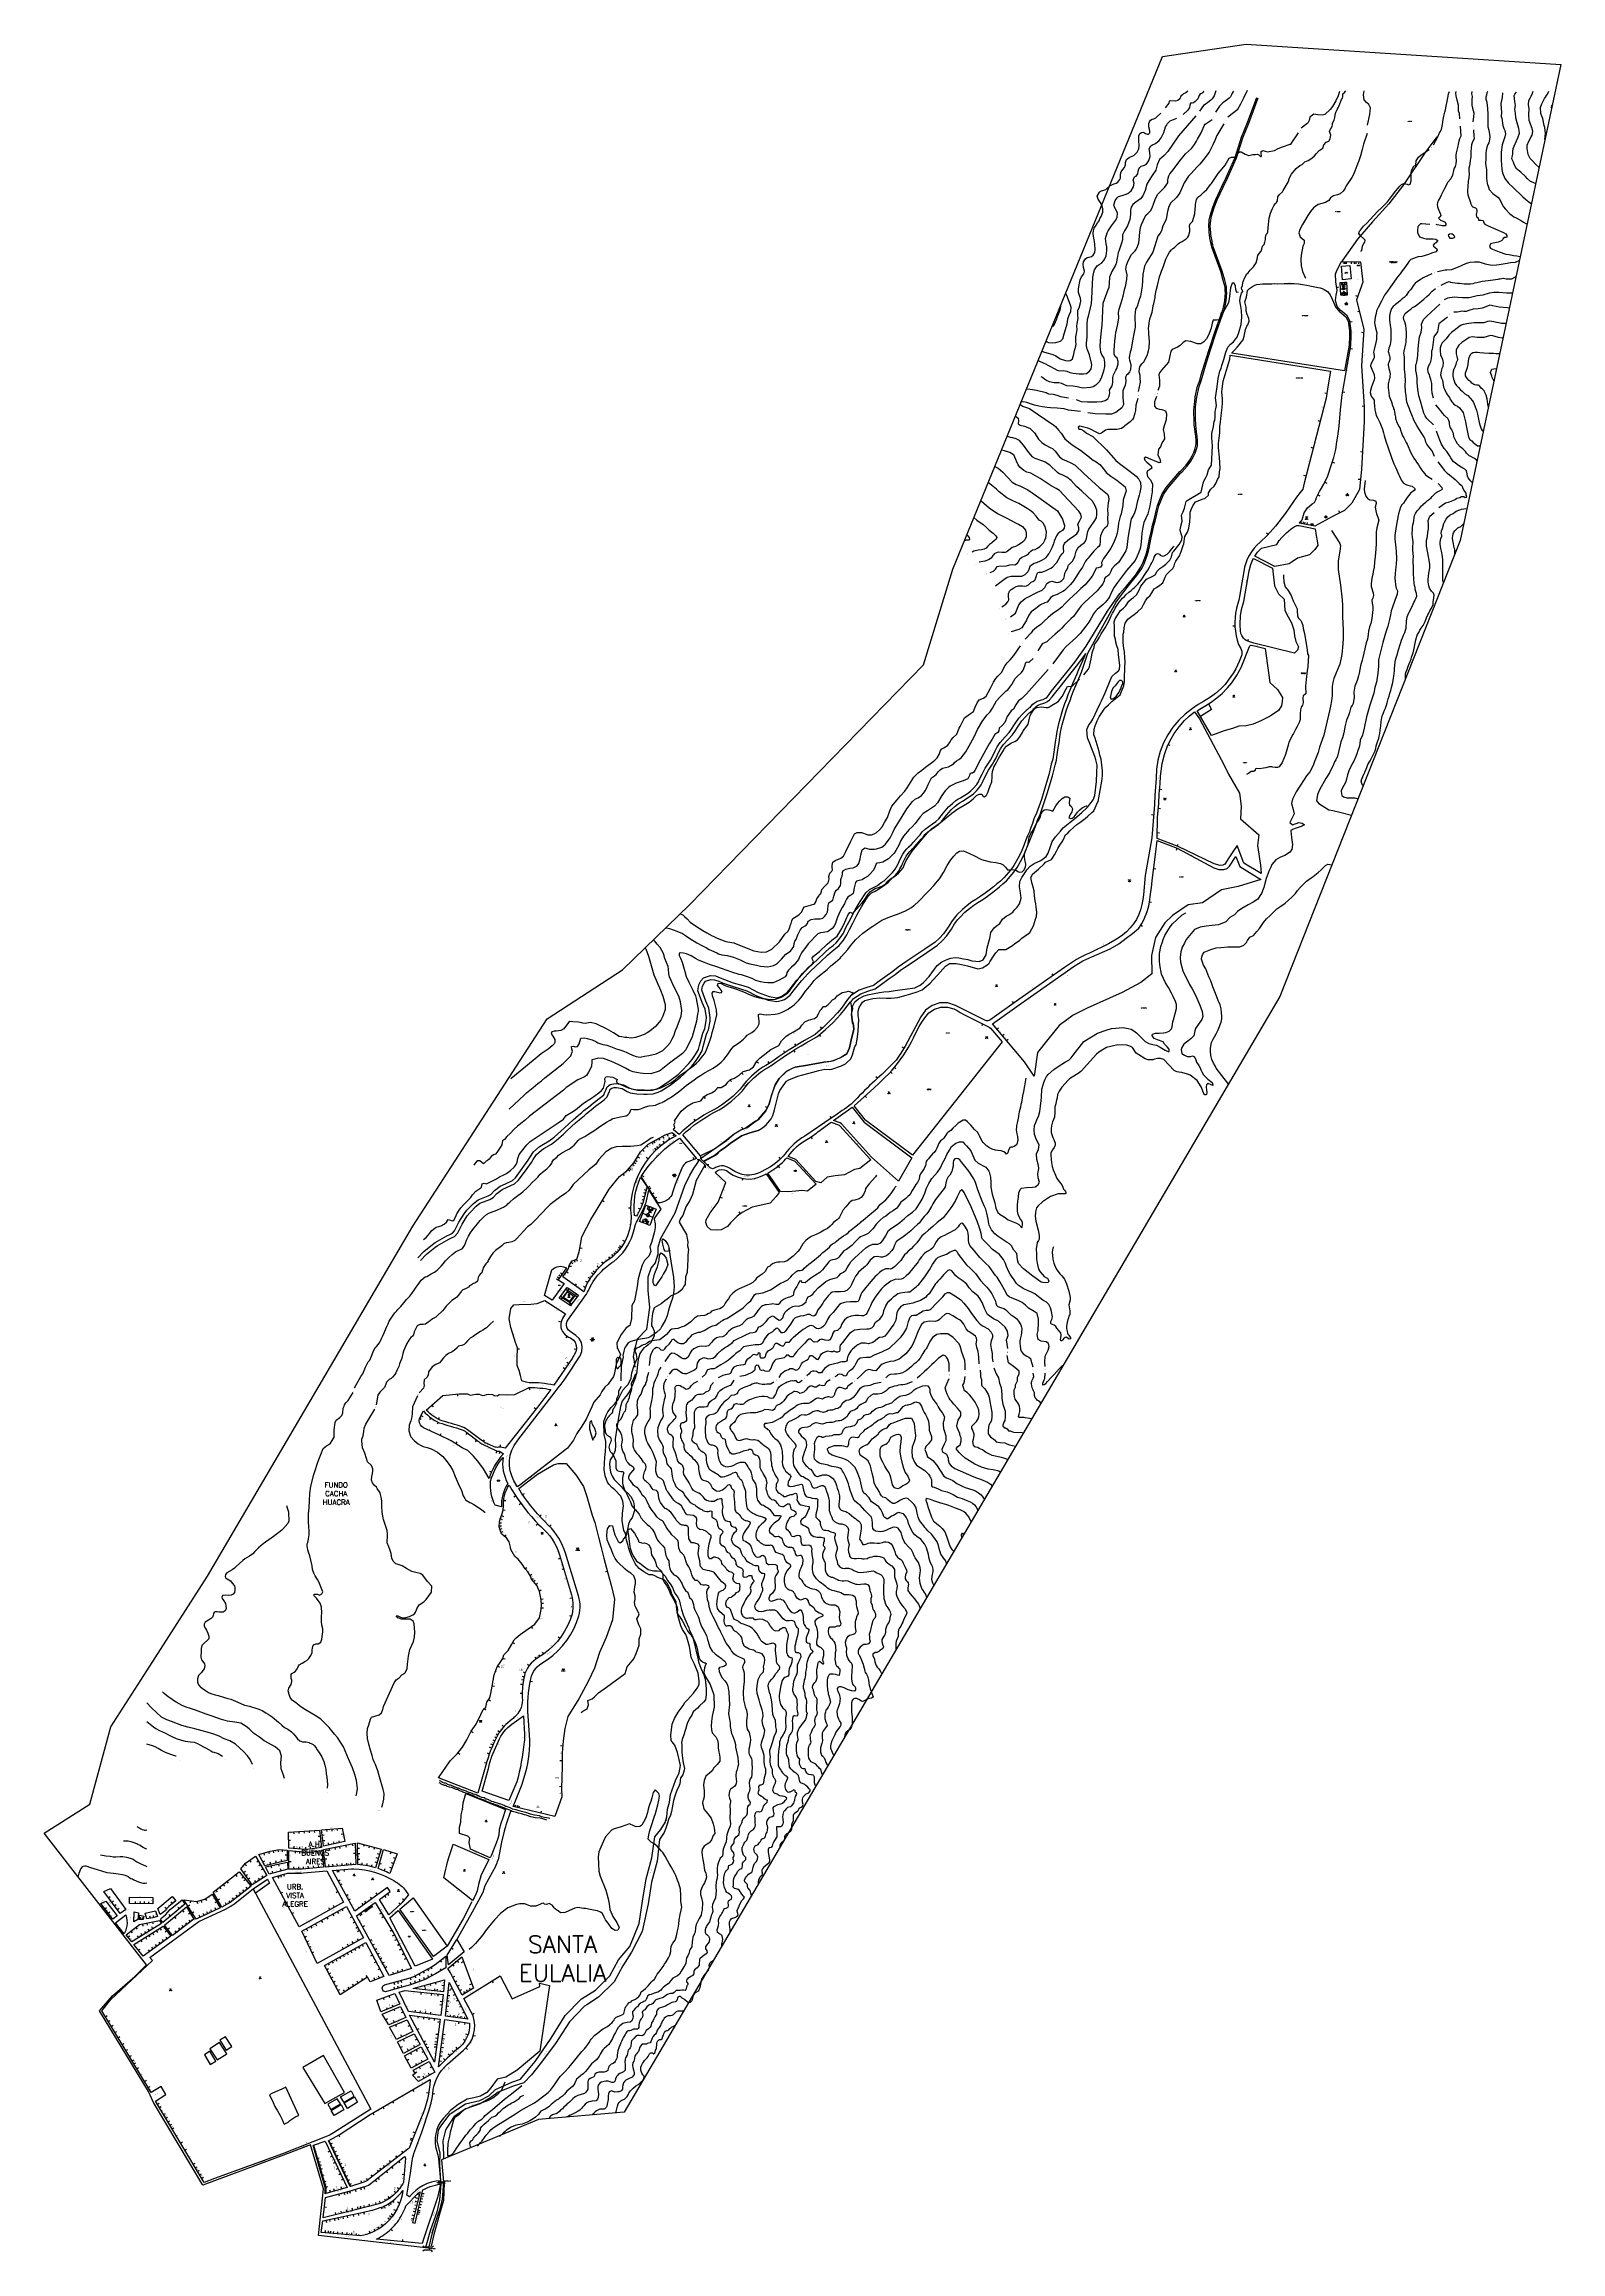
# Model space of a CAD drawing. Header units: inches. Extents: x 317537 to 321067, y 8681602 to 8686742.
import ezdxf
from ezdxf.enums import TextEntityAlignment as Align

# ---------------------------------------------------------------- set-up
doc = ezdxf.new("R2010")
doc.units = ezdxf.units.IN
doc.header["$MEASUREMENT"] = 0
for name, color, linetype in [('AVENIDAS', 56, 'Continuous'), ('CURVAS_DE_NIVEL', 8, 'Continuous'), ('CURVAS_DE_NIVEL_TEXT', 4, 'Continuous'), ('JARDINES', 3, 'Continuous'), ('LIMITE_DISTRITO', 5, 'Continuous'), ('LOZA_DEPORTIVA', 8, 'Continuous'), ('MANZANAS', 5, 'Continuous'), ('MEDIANERAS', 1, 'Continuous'), ('NOM_AVENIDAS', 7, 'Continuous'), ('NOM_CALLES', 7, 'Continuous'), ('NOM_DISTRITOS', 7, 'Continuous'), ('NOM_PARQUES', 7, 'Continuous'), ('NOM_PUENTES', 7, 'Continuous'), ('NOM_RIOS_QUEBRADAS', 4, 'Continuous'), ('NOM_URBANIZACION', 7, 'Continuous'), ('NUM_CUADRA', 8, 'Continuous'), ('NUM_LOTE', 8, 'Continuous'), ('PARQUES', 3, 'Continuous'), ('PUENTES', 6, 'Continuous'), ('RIOS_QUEBRADAS', 4, 'Continuous'), ('TOPONIMOS', 7, 'Continuous'), ('VEREDAS', 2, 'Continuous')]:
    doc.layers.add(name, color=color, linetype=linetype)
doc.styles.add('ANC_1_00', font='ROMANS.shx')
doc.styles.add('ROMANS', font='ROMANS.shx')

msp = doc.modelspace()

# ---------------------------------------------------------------- linework, layer by layer
at = {"layer": 'AVENIDAS'}
for points in [[(319413.8, 8684510.9), (319420.5, 8684519.8), (319437.3, 8684531), (319454.3, 8684536.7), (319471.2, 8684542), (319482.8, 8684550.9), (319503.6, 8684566.4), (319517.7, 8684575.8), (319529.6, 8684585.6), (319539.6, 8684592.2), (319547.6, 8684597.7), (319591.3, 8684627.2), (319615.9, 8684644.1), (319626.8, 8684654.4), (319636.8, 8684664.8), (319648.4, 8684681.1), (319655.9, 8684693.5), (319663.8, 8684704.1), (319667.7, 8684708.6), (319679.9, 8684720.8), (319690.9, 8684729.5), (319700.9, 8684737.4), (319710.3, 8684743.2), (319721.5, 8684750.5), (319732.2, 8684757.8), (319741.9, 8684765.2), (319751.8, 8684773.2), (319760.1, 8684779.9), (319768.1, 8684786.7), (319776.9, 8684794.1), (319794, 8684814.1), (319801.4, 8684824.9), (319804.9, 8684830.5), (319814, 8684847.5), (319820, 8684860.6), (319825, 8684872.6), (319829.4, 8684884), (319834, 8684895.3), (319838.2, 8684904.7), (319841.1, 8684912.8), (319845.5, 8684924.7), (319848.8, 8684934.7), (319854.8, 8684947.9), (319866.2, 8684980.6), (319872.2, 8684999.3), (319878.2, 8685020.1), (319883.6, 8685038.2), (319889.6, 8685063.3), (319893, 8685074.9), (319894.6, 8685087), (319896.9, 8685103.5), (319899, 8685115.1), (319901, 8685129.2), (319902.6, 8685139.7), (319904.9, 8685151), (319906.2, 8685157.3), (319911, 8685173.4), (319915.7, 8685189.4), (319920.3, 8685202.7), (319924.7, 8685213.6), (319928, 8685223.6), (319932.7, 8685236.2), (319938.3, 8685248.8), (319947.4, 8685270.1), (319951.5, 8685279.9), (319966.3, 8685324.2), (320031.7, 8685442.9), (320041.9, 8685456.9), (320057.6, 8685476.7), (320066.2, 8685487.3), (320080.3, 8685504.6), (320091.5, 8685521.3), (320097.2, 8685531.9), (320105.2, 8685553.3), (320108.7, 8685568.3), (320112.8, 8685589.6), (320117.3, 8685609.1), (320119.7, 8685621.3), (320122.7, 8685630.8), (320126.5, 8685647.7), (320128.2, 8685654.6), (320131.3, 8685666.7), (320136.7, 8685680.1), (320142.4, 8685693.5), (320152, 8685708.1), (320182.4, 8685743.9), (320184.9, 8685745.6), (320197.2, 8685759.4), (320205.6, 8685770.7), (320212, 8685781.6), (320215.9, 8685789.5), (320218.1, 8685796.7), (320220.9, 8685806.7), (320221.3, 8685812.6), (320221.3, 8685818.3), (320220.6, 8685829.2), (320219.2, 8685838.6), (320218.2, 8685846.8), (320217.2, 8685855.2), (320216.8, 8685869.4), (320216.2, 8685880.7), (320216.2, 8685889.4), (320216.8, 8685896.7), (320218.2, 8685909.3), (320219.5, 8685919.8), (320224.9, 8685944.4), (320229.7, 8685957.7), (320233.5, 8685971.2), (320240, 8685993), (320251, 8686027.6), (320265.7, 8686072.8), (320278.8, 8686109.9), (320279.5, 8686112.4), (320279.8, 8686113.5), (320280.7, 8686115.4), (320283.2, 8686122.2), (320285, 8686128.6), (320286.7, 8686135.6), (320288.2, 8686143.8), (320288.9, 8686154.5), (320289.6, 8686162), (320288.9, 8686169.1), (320288.9, 8686176.5), (320284.6, 8686192.4), (320278.8, 8686213.5), (320257.9, 8686270.2), (320257.2, 8686274.2), (320255.5, 8686279.6), (320255.2, 8686283.2), (320253.5, 8686290.8), (320252.5, 8686298.8), (320252.2, 8686302.5), (320251.8, 8686310.7), (320251.1, 8686317.7), (320252.1, 8686331.6), (320254.1, 8686341.5), (320259.9, 8686361.1), (320267, 8686379), (320280.6, 8686408.7), (320290.9, 8686429.9), (320297.5, 8686444.1), (320312, 8686476.8), (320326.7, 8686523.8), (320340.8, 8686558), (320362.4, 8686616.4)], [(320180.1, 8685746.6), (320182.5, 8685748.2), (320194.5, 8685761.7), (320202.7, 8685772.6), (320208.9, 8685783.3), (320212.7, 8685790.8), (320214.7, 8685797.7), (320217.5, 8685807.3), (320217.8, 8685812.7), (320217.8, 8685818.2), (320217.1, 8685828.9), (320215.7, 8685838.1), (320214.7, 8685846.3), (320213.7, 8685854.9), (320213.3, 8685869.3), (320212.7, 8685880.6), (320212.7, 8685889.5), (320213.3, 8685897.1), (320214.7, 8685909.7), (320216.1, 8685920.4), (320221.6, 8685945.4), (320226.4, 8685958.8), (320230.1, 8685972.1), (320236.7, 8685994.1), (320247.6, 8686028.7), (320262.4, 8686073.9), (320275.4, 8686111), (320276.1, 8686113.4), (320276.5, 8686114.7), (320277.5, 8686116.8), (320279.9, 8686123.3), (320281.6, 8686129.5), (320283.3, 8686136.3), (320284.7, 8686144.2), (320285.4, 8686154.8), (320286.1, 8686162), (320285.4, 8686168.9), (320285.4, 8686176.1), (320281.3, 8686191.5), (320275.4, 8686212.4), (320254.5, 8686269.3), (320253.8, 8686273.4), (320252.1, 8686278.9), (320251.8, 8686282.7), (320250, 8686290.2), (320249, 8686298.4), (320248.7, 8686302.2), (320248.3, 8686310.4), (320247.6, 8686317.6), (320248.7, 8686332), (320250.7, 8686342.3), (320256.6, 8686362.2), (320263.8, 8686380.4), (320277.5, 8686410.2), (320287.8, 8686431.4), (320294.3, 8686445.5), (320308.7, 8686478.1), (320323.4, 8686525), (320337.5, 8686559.3), (320359.1, 8686617.6)], [(320778, 8686525.6), (320752.7, 8686491.9), (320700.5, 8686414.3), (320666.7, 8686369.7), (320628.8, 8686327.7), (320593.6, 8686288), (320557.7, 8686237.4), (320556.6, 8686235.5)], [(318406.3, 8683916.2), (318420.8, 8683931.1), (318440.7, 8683947.5), (318447.1, 8683951.4), (318474.3, 8683967.2), (318481, 8683970.7), (318487, 8683973.6), (318492.3, 8683979.2), (318498.2, 8683991.7), (318501.8, 8683999.1), (318514.3, 8684018.6), (318520.7, 8684027.1), (318536.1, 8684042.9), (318546.7, 8684050.9), (318570.5, 8684060.2), (318576.4, 8684063.6), (318584.8, 8684072.7), (318598.3, 8684082.7), (318610.3, 8684088.7), (318626.8, 8684096), (318633.6, 8684102), (318649.8, 8684123.9), (318663.4, 8684143.3), (318667.2, 8684149.7), (318675.7, 8684162.5), (318689, 8684174.4), (318695.5, 8684178.3), (318712.5, 8684188.2), (318723.8, 8684196.9), (318739.8, 8684210.8), (318748, 8684219), (318768, 8684237.3), (318780.7, 8684247.9), (318788.2, 8684254.4), (318793.1, 8684258.9), (318804.2, 8684267.9), (318814.8, 8684276.1), (318821, 8684281), (318825.9, 8684284.4), (318835.2, 8684291.4), (318839.7, 8684295.9), (318842.2, 8684302.1), (318843.9, 8684306.2), (318847, 8684314.3), (318854.2, 8684319.8), (318862.1, 8684321.4), (318869.2, 8684322.1), (318885.1, 8684319.2), (318898.1, 8684311.8), (318903.8, 8684309.3), (318917.5, 8684306.7), (318932.7, 8684306.3), (318940.4, 8684306), (318952.8, 8684306.6), (318962.8, 8684309.9), (318968.9, 8684312.7), (318989, 8684325.6), (318995, 8684329.7), (319012.2, 8684343.2), (319019.6, 8684350.2), (319037.6, 8684368.2), (319045.3, 8684378.2), (319053.1, 8684389.7), (319060, 8684401.5), (319062.3, 8684410.3), (319070.2, 8684439.3), (319072.7, 8684445.8), (319074.6, 8684449.9), (319077.9, 8684468.1), (319078.3, 8684475.4), (319075, 8684494.8), (319068.5, 8684510.3), (319062.4, 8684527.9), (319058.6, 8684537.9), (319060.5, 8684551.4), (319065.5, 8684560.8), (319071.1, 8684567.7), (319087.9, 8684573.4), (319099.4, 8684572.3), (319110.1, 8684568.3), (319120.4, 8684564.2), (319140.9, 8684556.7), (319162.7, 8684549.9), (319175.7, 8684546), (319198.8, 8684534), (319224, 8684524.6), (319241.8, 8684521.7), (319250.2, 8684523.8), (319255.7, 8684525.7), (319266.9, 8684534.3), (319272.8, 8684542.2), (319288.7, 8684562.2), (319293.9, 8684567.8), (319308, 8684583.2), (319315.3, 8684590.5), (319337.3, 8684611.5), (319354.1, 8684627.2), (319364.9, 8684637.4), (319373.2, 8684643.2), (319380.4, 8684649.7), (319389.7, 8684661), (319397, 8684672.3), (319403.1, 8684684.9), (319410.7, 8684699.3), (319420.3, 8684718.2), (319424.8, 8684726.5), (319431.4, 8684737.9), (319436.2, 8684745.4), (319438.9, 8684750.6), (319445.9, 8684761), (319449.2, 8684765.8), (319457.8, 8684773.7), (319467.1, 8684777.9), (319476.4, 8684783.3), (319485.2, 8684789.7), (319491.7, 8684794.1), (319495.1, 8684796.6), (319498.7, 8684800.9), (319502.3, 8684804.1), (319506, 8684807.8), (319511.3, 8684813.1), (319517.6, 8684821.1), (319520.9, 8684826.3), (319524.8, 8684833.5), (319526.9, 8684838.9), (319531.1, 8684847.7), (319535.7, 8684856.2), (319540.3, 8684863), (319544.9, 8684868.3), (319547.5, 8684871.3), (319549.3, 8684872), (319551.2, 8684874.2), (319555, 8684878), (319560.4, 8684884.1), (319571.7, 8684897.1), (319575.4, 8684901.1), (319580.3, 8684907.8), (319587.2, 8684914), (319595.9, 8684920.2), (319604.2, 8684926.4), (319612.6, 8684932.2), (319619.1, 8684938), (319629.9, 8684952.5), (319641.8, 8684965.8), (319651.3, 8684974.2), (319658.6, 8684980.5), (319663.7, 8684984.2), (319669.8, 8684987.4), (319676.1, 8684990.7), (319683.5, 8684995.7), (319688.9, 8684999.4), (319693.8, 8685003.4), (319700, 8685009.3), (319707.4, 8685018.3), (319710.3, 8685022.2), (319711.5, 8685024.2), (319714.2, 8685030.3), (319719.7, 8685042.4), (319727, 8685056.3), (319736.7, 8685070.4), (319739.4, 8685075.1), (319743.8, 8685082.9), (319750.2, 8685096.5), (319755.1, 8685106), (319758, 8685110.6), (319761.6, 8685116), (319773.8, 8685128.9), (319782.6, 8685139), (319786.9, 8685144.3), (319796.8, 8685160), (319805.2, 8685172.2), (319814.3, 8685182.1), (319823.1, 8685190.9), (319824.5, 8685191.9), (319825, 8685192.4), (319826.2, 8685193.6), (319829.5, 8685196.2), (319831.5, 8685197.6), (319833.3, 8685200), (319837.8, 8685205.2), (319841.3, 8685207.6), (319845.8, 8685210.7), (319848, 8685212), (319853.6, 8685213.5), (319858.3, 8685214.9), (319862, 8685216.1), (319867.5, 8685219.3), (319871.1, 8685221.7), (319876.1, 8685227.7), (319880.9, 8685234.5), (319897.5, 8685255.2), (319917.3, 8685279.5), (319935.5, 8685302.7), (319952.9, 8685327), (319962.1, 8685340.3), (320011.6, 8685421.5), (320040.5, 8685462.9), (320053.1, 8685476.6), (320054.9, 8685478.9), (320063.5, 8685489.5), (320077.5, 8685506.6), (320088.5, 8685523.1), (320094, 8685533.4), (320101.9, 8685554.3), (320105.3, 8685569), (320109.4, 8685590.3), (320113.9, 8685609.8), (320116.3, 8685622.2), (320119.4, 8685631.8), (320123.1, 8685648.6), (320124.8, 8685655.4), (320127.9, 8685667.7), (320133.4, 8685681.5), (320139.3, 8685695.2), (320149.2, 8685710.3), (320180.1, 8685746.6)], [(318412.7, 8683909.9), (318426.9, 8683924.5), (318445.9, 8683940.1), (318451.7, 8683943.7), (318478.7, 8683959.4), (318485, 8683962.7), (318492.3, 8683966.1), (318499.8, 8683974), (318506.4, 8683987.9), (318509.6, 8683994.7), (318521.7, 8684013.5), (318527.5, 8684021.2), (318542.1, 8684036.1), (318551.1, 8684043), (318574.4, 8684052.1), (318582, 8684056.5), (318590.8, 8684066), (318603.1, 8684075), (318614.2, 8684080.5), (318631.6, 8684088.4), (318640.3, 8684095.8), (318657.1, 8684118.6), (318671, 8684138.4), (318674.8, 8684145), (318682.6, 8684156.6), (318694.4, 8684167.1), (318700.1, 8684170.6), (318717.5, 8684180.7), (318729.5, 8684189.9), (318745.9, 8684204.2), (318754.2, 8684212.5), (318773.9, 8684230.5), (318786.6, 8684241.1), (318794.2, 8684247.7), (318799, 8684252.1), (318809.7, 8684260.8), (318820.3, 8684269), (318826.4, 8684273.7), (318831.2, 8684277.1), (318841.2, 8684284.6), (318847.4, 8684290.8), (318850.5, 8684298.7), (318852.3, 8684302.8), (318854.5, 8684308.7), (318858, 8684311.4), (318863.4, 8684312.5), (318868.9, 8684313), (318881.9, 8684310.6), (318894.1, 8684303.7), (318901.1, 8684300.6), (318916.5, 8684297.7), (318932.4, 8684297.3), (318940.5, 8684297), (318954.5, 8684297.7), (318966.1, 8684301.5), (318973.3, 8684304.9), (318993.9, 8684318.1), (319000.3, 8684322.4), (319018.1, 8684336.4), (319025.9, 8684343.8), (319044.4, 8684362.3), (319052.6, 8684373), (319060.7, 8684384.9), (319068.4, 8684398.1), (319071, 8684408), (319078.8, 8684436.5), (319081, 8684442.2), (319083.3, 8684447.2), (319086.9, 8684467.1), (319087.3, 8684475.9), (319083.7, 8684497.3), (319077, 8684513.5), (319070.8, 8684530.9), (319067.9, 8684538.9), (319069.2, 8684548.6), (319073, 8684555.8), (319076.4, 8684560), (319088.9, 8684564.3), (319097.3, 8684563.4), (319106.9, 8684559.9), (319117.2, 8684555.8), (319138, 8684548.2), (319160.1, 8684541.3), (319172.3, 8684537.6), (319195.1, 8684525.7), (319221.7, 8684515.8), (319242.2, 8684512.5), (319252.8, 8684515.2), (319260, 8684517.6), (319273.3, 8684527.9), (319279.9, 8684536.7), (319295.5, 8684556.3), (319300.5, 8684561.7), (319314.5, 8684577), (319321.6, 8684584.1), (319343.5, 8684604.9), (319360.3, 8684620.7), (319370.6, 8684630.4), (319378.8, 8684636.2), (319386.9, 8684643.5), (319397, 8684655.7), (319404.9, 8684667.9), (319411.2, 8684680.8), (319418.7, 8684695.2), (319428.3, 8684714), (319432.7, 8684722.1), (319439.1, 8684733.2), (319443.9, 8684740.9), (319446.7, 8684745.9), (319453.3, 8684756), (319456, 8684759.9), (319462.8, 8684766.1), (319471.2, 8684769.9), (319481.3, 8684775.7), (319490.4, 8684782.3), (319496.9, 8684786.8), (319501.3, 8684790), (319505.2, 8684794.6), (319508.5, 8684797.6), (319512.4, 8684801.4), (319518.1, 8684807.2), (319525, 8684815.9), (319528.7, 8684821.7), (319533, 8684829.8), (319535.1, 8684835.4), (319539.1, 8684843.6), (319543.4, 8684851.5), (319547.5, 8684857.5), (319551.7, 8684862.4), (319552.9, 8684863.8), (319554.6, 8684864.5), (319557.8, 8684868.1), (319561.5, 8684871.8), (319567.1, 8684878.1), (319578.4, 8684891.1), (319582.4, 8684895.4), (319587, 8684901.7), (319592.9, 8684907), (319601.2, 8684913), (319609.4, 8684919.1), (319618.2, 8684925.1), (319625.7, 8684931.9), (319636.9, 8684946.8), (319648.2, 8684959.4), (319657.2, 8684967.4), (319664.2, 8684973.4), (319668.5, 8684976.5), (319674, 8684979.4), (319680.8, 8684983), (319688.6, 8684988.3), (319694.2, 8684992.2), (319699.7, 8684996.6), (319706.7, 8685003.1), (319714.5, 8685012.7), (319717.8, 8685017.2), (319719.5, 8685020.2), (319722.4, 8685026.6), (319727.8, 8685038.4), (319734.8, 8685051.7), (319744.3, 8685065.7), (319747.2, 8685070.7), (319751.7, 8685078.7), (319758.3, 8685092.5), (319763, 8685101.5), (319765.6, 8685105.7), (319768.7, 8685110.4), (319780.4, 8685122.8), (319789.5, 8685133.3), (319794.2, 8685139.1), (319804.3, 8685155), (319812.2, 8685166.6), (319820.8, 8685175.8), (319829, 8685184), (319830.4, 8685185.1), (319831.4, 8685186), (319832.1, 8685186.8), (319834.9, 8685188.9), (319837.9, 8685191.1), (319840.3, 8685194.4), (319843.8, 8685198.4), (319846.3, 8685200.1), (319850.7, 8685203.1), (319851.6, 8685203.7), (319856, 8685204.8), (319861, 8685206.3), (319865.8, 8685207.9), (319872.2, 8685211.7), (319877.1, 8685214.9), (319883.3, 8685222.2), (319888.1, 8685229.1), (319904.5, 8685249.5), (319924.4, 8685273.9), (319942.7, 8685297.3), (319960.2, 8685321.8), (319960.9, 8685322.8), (319956.6, 8685312.7), (319943.4, 8685283.4), (319939.3, 8685273.5), (319930.2, 8685252.4), (319924.5, 8685239.6), (319919.7, 8685226.6), (319916.4, 8685216.6), (319912, 8685205.8), (319907.3, 8685192.1), (319902.6, 8685176), (319897.6, 8685159.4), (319896.2, 8685152.7), (319893.9, 8685141.2), (319892.3, 8685130.4), (319890.2, 8685116.6), (319888.2, 8685104.9), (319885.8, 8685088.2), (319884.3, 8685076.7), (319881, 8685065.6), (319875.1, 8685040.5), (319869.7, 8685022.6), (319863.8, 8685001.9), (319857.8, 8684983.4), (319846.6, 8684951.1), (319840.6, 8684937.9), (319837.2, 8684927.6), (319832.8, 8684915.8), (319830, 8684907.9), (319825.9, 8684898.7), (319821.2, 8684887.2), (319816.8, 8684875.9), (319812, 8684864.1), (319806.1, 8684851.4), (319797.2, 8684834.9), (319794, 8684829.7), (319787, 8684819.5), (319770.7, 8684800.4), (319762.5, 8684793.4), (319754.5, 8684786.8), (319746.2, 8684780.1), (319736.5, 8684772.1), (319727.1, 8684765), (319716.6, 8684757.9), (319705.6, 8684750.7), (319695.8, 8684744.6), (319685.5, 8684736.4), (319674.1, 8684727.4), (319661.3, 8684714.6), (319656.9, 8684709.7), (319648.6, 8684698.4), (319641, 8684685.9), (319630, 8684670.4), (319620.6, 8684660.7), (319610.3, 8684651), (319586.4, 8684634.4), (319542.6, 8684605), (319534.6, 8684599.5), (319524.3, 8684592.7), (319512.4, 8684582.8), (319498.6, 8684573.6), (319477.4, 8684558), (319467.1, 8684549.9), (319451.5, 8684545.1), (319433.4, 8684539), (319413.3, 8684525.7)], [(318623.2, 8682629.2), (318611.7, 8682595)], [(318611.6, 8682594.7), (318607.5, 8682581.5), (318601.5, 8682555.6), (318593.2, 8682514.6)], [(318588, 8682500.5), (318562.6, 8682454.2), (318557.9, 8682438.5), (318533.1, 8682392.5), (318497.3, 8682329.1)], [(318588, 8682500.5), (318591.1, 8682507.3), (318592.3, 8682510.9), (318593.2, 8682514.6)], [(318532.3, 8682416.6), (318512.2, 8682377), (318474.9, 8682313.5)]]:
    msp.add_lwpolyline(points, dxfattribs=at)
at = {"layer": 'CURVAS_DE_NIVEL'}
for points in [[(320198.5, 8686632.2), (320193.9, 8686628.4), (320188.8, 8686626.4), (320186.8, 8686624.9), (320182.4, 8686620.8), (320180, 8686614.5), (320175.6, 8686610.4), (320170.3, 8686608.9), (320158.8, 8686609.9), (320155.4, 8686608.7), (320154.2, 8686604.3), (320145.9, 8686593.4)], [(320235.4, 8686632.1), (320233.3, 8686628.4), (320230.3, 8686626.8), (320227.4, 8686626.3), (320225.3, 8686622), (320222.2, 8686614.8), (320218.9, 8686611.5), (320216, 8686608), (320211.7, 8686605.5), (320208.8, 8686604.7), (320204.9, 8686604.3), (320203.2, 8686599.3), (320202.8, 8686594.6), (320199.1, 8686588.2), (320188.1, 8686577.9)], [(320264.2, 8686633), (320259.9, 8686621.2), (320255.7, 8686614.8), (320252.4, 8686611.6), (320245.6, 8686605.6), (320241.4, 8686603), (320235.5, 8686598.8), (320225.6, 8686585.4)], [(320305.3, 8686632.1), (320301.8, 8686627.6), (320300.2, 8686623.8), (320298, 8686619), (320295, 8686616.2), (320291.2, 8686613.2), (320285.7, 8686609.4), (320280.4, 8686605.2), (320272.6, 8686597.1), (320263.1, 8686583.1)], [(320292.2, 8686572.7), (320314.8, 8686590.6), (320322.4, 8686603), (320328.8, 8686616.9), (320337.3, 8686634.3)], [(320551.4, 8686631.8), (320548.8, 8686621.6), (320543.5, 8686609.7), (320535.7, 8686596.6), (320529.7, 8686589.4), (320517.8, 8686578.1), (320511.2, 8686576.3), (320501.1, 8686576.9), (320492.1, 8686578.7), (320482.6, 8686572.1), (320481.4, 8686563.8), (320477.8, 8686557.8), (320475.4, 8686556.6), (320462.7, 8686546.3)], [(320617.1, 8686552.9), (320622.2, 8686578), (320624, 8686593.2), (320619.9, 8686601.5), (320614.8, 8686605.6), (320609.3, 8686612.5), (320607.5, 8686624), (320608.8, 8686632.8)], [(321016.2, 8686454.6), (321007.8, 8686462.6), (321002.1, 8686469), (320995.2, 8686475.7), (320991, 8686485), (320988.5, 8686498.5), (320988.8, 8686506.2), (320992.7, 8686516.2), (320998.2, 8686526.3), (321000.1, 8686530), (321001.8, 8686538.1), (321000.1, 8686545.3), (320995.9, 8686555.4), (320994.7, 8686560.3), (320993.5, 8686564.2), (320992.2, 8686578.2), (320993, 8686590.8), (320991.7, 8686601.6), (320992.7, 8686610.2), (320995.9, 8686617.6), (320997.7, 8686620.6), (321000.6, 8686627.5), (321002.8, 8686632.1)], [(321029.9, 8686519.4), (321030.7, 8686527.8), (321030.9, 8686534), (321029.4, 8686547.5), (321028.4, 8686552.7), (321024.7, 8686568.7), (321022.5, 8686574.3), (321020.6, 8686580), (321019.6, 8686594.2), (321022.5, 8686602.6), (321025.2, 8686607.5), (321028.9, 8686614.9), (321030.9, 8686618.1), (321033.6, 8686622), (321035.6, 8686625.2), (321039, 8686632.1)], [(319859.1, 8686027.1), (319865.4, 8686024.6), (319873.9, 8686022.4), (319884.8, 8686019.5), (319891.6, 8686016.1), (319901.4, 8686009.2), (319914, 8686005.1), (319921.6, 8686004.6), (319924.5, 8686005.1), (319926.7, 8686005.8), (319930.1, 8686009.2), (319932, 8686014.4), (319933.5, 8686019.9), (319934.7, 8686028.2), (319936.4, 8686033.3), (319938.4, 8686038.9), (319938.8, 8686044.3), (319938.4, 8686048.9), (319938.1, 8686060.1), (319939.3, 8686068.3), (319941, 8686077.6), (319940.5, 8686084.9), (319941, 8686091.7), (319943.5, 8686103.4), (319943, 8686111.1), (319942.7, 8686117.2), (319943, 8686122.1), (319945.7, 8686128.2), (319947.8, 8686136.2), (319949.6, 8686143), (319949.1, 8686150), (319947.4, 8686154.2), (319944, 8686163.9), (319944.4, 8686171), (319946.1, 8686181.4), (319948.1, 8686193.3), (319951.5, 8686200.1), (319956.6, 8686206.7), (319958.3, 8686213), (319956.1, 8686222), (319954.9, 8686229.6), (319955.9, 8686234.7), (319960.7, 8686242.2), (319964.2, 8686244.9), (319969.3, 8686246.1), (319974.4, 8686247.3), (319978.5, 8686250.7), (319981.9, 8686256.3), (319983.4, 8686262.9), (319983.4, 8686265.5), (319982.4, 8686274.8), (319981.2, 8686283.3), (319980.5, 8686286.5), (319978.8, 8686294.7), (319978.3, 8686301.5), (319979, 8686307.1), (319980.7, 8686313.5), (319985.1, 8686320.3), (319988.7, 8686325.6), (319992.1, 8686330.7), (319994.3, 8686335.8), (319996.8, 8686340.4), (320000.7, 8686350.9), (320001.1, 8686358.7), (319998.9, 8686367.2), (319994.8, 8686374), (319990.2, 8686380.6), (319988, 8686387.9), (319993.1, 8686397.1), (319995.5, 8686399.3), (320003.1, 8686401.5), (320007.5, 8686403.4), (320011.1, 8686406.3), (320014.5, 8686409.7), (320017.9, 8686412.4), (320020.1, 8686413.6), (320025.2, 8686416.1), (320031.6, 8686418.3), (320036.2, 8686420.7), (320040.8, 8686426.8), (320041.8, 8686429.4), (320042, 8686438.7), (320043.5, 8686444.5), (320047.6, 8686449.6), (320051.5, 8686454.7), (320053.5, 8686461.1), (320053.9, 8686466.2), (320055.6, 8686473), (320062.5, 8686477.6), (320065.4, 8686479.3), (320072.7, 8686482.9), (320075.8, 8686485.6), (320081, 8686490.5), (320084.4, 8686498.3), (320085.3, 8686505.1), (320084.8, 8686517.7), (320084.4, 8686528.4), (320087, 8686533.5), (320091.2, 8686536.4), (320095.3, 8686536.7), (320100.4, 8686533.5), (320104.8, 8686531.8), (320107.2, 8686532.1), (320108.9, 8686533.5), (320110.2, 8686535.2), (320110.6, 8686538.4), (320109.9, 8686544), (320108.2, 8686549.1), (320107.7, 8686557.1), (320109.4, 8686561.2), (320111.9, 8686564.6), (320115.7, 8686567.1), (320119.4, 8686568), (320124.3, 8686570.2), (320126.7, 8686572.7), (320135.6, 8686580.9)], [(320770.7, 8686507.5), (320780.9, 8686526.3), (320784.6, 8686535.3), (320785.7, 8686537.4), (320788.9, 8686543.3), (320791.5, 8686554.5), (320793.3, 8686566), (320794.7, 8686574.3), (320796.7, 8686583.7), (320798.5, 8686589.1), (320800.1, 8686597), (320801.8, 8686605.1), (320803, 8686612.7), (320804.8, 8686620.6), (320805.7, 8686625.8), (320807.7, 8686631.6)], [(320831.8, 8686567.8), (320830.8, 8686580), (320828.7, 8686585.4), (320828.4, 8686592), (320828.4, 8686599.8), (320825.8, 8686611.2), (320823.4, 8686621.6), (320822.8, 8686628), (320823.4, 8686631.7)], [(320859.6, 8686631.7), (320859.1, 8686625.8), (320860.4, 8686619.5), (320859.6, 8686613.1), (320859.6, 8686599.8), (320861.5, 8686592.6), (320864.1, 8686581.6), (320863.3, 8686572.3), (320862.4, 8686560.8)], [(320896.1, 8686631.6), (320894.8, 8686628.7), (320893.7, 8686622.8), (320892.4, 8686618.6), (320892.6, 8686613.5), (320894.5, 8686606.8), (320895.3, 8686598.3), (320896.1, 8686592.5), (320896.6, 8686578.1), (320896.6, 8686569.8), (320896.6, 8686553.8), (320896.9, 8686549.1), (320899, 8686541.6), (320902, 8686527), (320901.2, 8686520), (320899, 8686512), (320896.9, 8686507.8), (320894.8, 8686502.2), (320894.5, 8686501.1), (320893.2, 8686494.2), (320892.6, 8686488.3), (320892.6, 8686484.6), (320892.4, 8686475.3), (320891.6, 8686462.8), (320893.7, 8686450), (320893.7, 8686436.2), (320893.7, 8686429.5), (320895.6, 8686417.2), (320898.2, 8686408.5), (320900.4, 8686403.4), (320908.4, 8686394.1), (320920.6, 8686385.3), (320925.1, 8686379.7), (320930.7, 8686368.8), (320933.7, 8686362.9), (320938.2, 8686357.9), (320948.1, 8686346.9), (320953.9, 8686342.7), (320957.7, 8686340), (320962.7, 8686337.1), (320975, 8686330.4), (320980.3, 8686327.5), (320985.4, 8686324), (320988.3, 8686322.4)], [(320930.8, 8686628.2), (320930, 8686617.3), (320927, 8686603.4), (320927.8, 8686592.2), (320928.6, 8686583.2), (320928.1, 8686573.1), (320929.2, 8686569.3), (320931.6, 8686552.1), (320934.1, 8686545), (320936.2, 8686540.4), (320937.9, 8686533), (320936.5, 8686525.9), (320930.2, 8686507.6), (320927.8, 8686490.2), (320927.8, 8686471.9), (320929.2, 8686449.6), (320930.8, 8686441.9), (320936.5, 8686428.8), (320944.7, 8686417.9), (320955.1, 8686408.7), (320978.3, 8686386.6), (320984.3, 8686381.1), (320992.7, 8686374.6), (320998.3, 8686370.1)], [(321008.3, 8686417.1), (321005.8, 8686418.3), (321002.8, 8686419.8), (320995.9, 8686422.3), (320988.8, 8686428.7), (320984.6, 8686433.8), (320974, 8686443.9), (320963.9, 8686451.8), (320958, 8686461.6), (320956.8, 8686467), (320954.8, 8686470.2), (320952.6, 8686474.9), (320953.8, 8686479.1), (320955.1, 8686485.5), (320955.1, 8686491.9), (320956.3, 8686498.5), (320958.5, 8686504.4), (320963.9, 8686516.7), (320966.9, 8686523.9), (320970.3, 8686534.5), (320969.6, 8686541.1), (320969.1, 8686545), (320964.9, 8686558.3), (320962, 8686570.6), (320961, 8686580.7), (320960.2, 8686590.3), (320961, 8686598.9), (320959.7, 8686608), (320958.5, 8686622.3), (320959.7, 8686625.7), (320963.7, 8686629.9)], [(321045.5, 8686593.5), (321045.7, 8686598.9), (321047, 8686600.4)], [(319850.2, 8686005.3), (319852.2, 8686004.6), (319863.5, 8685999.4), (319867.4, 8685997.8), (319873.2, 8685994.5), (319878.8, 8685991.4), (319887.3, 8685986.9), (319894.9, 8685982.5), (319899.9, 8685981.3), (319909.6, 8685981.7), (319917.4, 8685980.5), (319924.4, 8685977.4), (319932.1, 8685975.7), (319938.9, 8685975.3), (319945.3, 8685974.5), (319956.2, 8685974.5), (319963, 8685975.3), (319970.1, 8685980.5), (319974, 8685986.2), (319975.2, 8685995.1), (319974.8, 8685999), (319969.7, 8686018.8), (319965.1, 8686030.4), (319964.3, 8686031.6), (319962.6, 8686039.1), (319962.6, 8686045.5), (319964.3, 8686059.5), (319964.7, 8686072.9), (319964.7, 8686089), (319965.5, 8686100.6), (319968.2, 8686111.5), (319971.9, 8686127.6), (319974.8, 8686137.7), (319975.2, 8686149.5), (319976.7, 8686182.9), (319977.9, 8686199), (319980, 8686211), (319981.6, 8686216.7), (319988, 8686225.4), (319992.2, 8686228.7), (319997.7, 8686232), (320003.3, 8686238), (320005.4, 8686241.9), (320008.3, 8686248.9), (320010.3, 8686261.3), (320009.9, 8686269.8), (320008.7, 8686277.2), (320007.4, 8686289.6), (320010.7, 8686302.4), (320013.4, 8686307.3), (320021.3, 8686318.7), (320026, 8686324.7), (320030.6, 8686331.1), (320034.1, 8686338.3), (320034.9, 8686349.2), (320028.9, 8686361), (320026.8, 8686367), (320029.5, 8686377.5), (320034.5, 8686384.3), (320037.4, 8686386.8), (320040.1, 8686388.2), (320048.1, 8686390.3), (320053.1, 8686391.5), (320059.1, 8686394), (320066.7, 8686400), (320072.5, 8686409.7), (320073.9, 8686418.1), (320071.2, 8686425.4), (320074.3, 8686432.6), (320078.1, 8686434.6), (320082.4, 8686439.8), (320083.2, 8686446.2), (320084.5, 8686451.2), (320086.9, 8686454.5), (320090.5, 8686457.5), (320095.4, 8686459.2), (320101.8, 8686461.7), (320105.5, 8686466.8), (320108.2, 8686471), (320110.7, 8686480.5), (320110.3, 8686489.3), (320109, 8686498.2), (320112.3, 8686504.8), (320116.3, 8686507.1), (320123.3, 8686510.8), (320132.2, 8686517.2), (320136.9, 8686523.4), (320142.9, 8686536.2), (320147, 8686549), (320148.7, 8686552.7), (320151.8, 8686556.8), (320158, 8686563.4), (320173.2, 8686569.7)], [(320217.3, 8686575), (320177.1, 8686528.2), (320152.1, 8686492.2), (320143.6, 8686482.5), (320132.7, 8686473.2), (320127.1, 8686460.9), (320124.2, 8686448.7), (320116.1, 8686435.9), (320108.5, 8686425.3), (320103.1, 8686415.6), (320099.6, 8686401.3), (320093.8, 8686388.9), (320088.2, 8686381.3), (320077.8, 8686374.2), (320071, 8686368.2), (320066.7, 8686362.4), (320065, 8686355.6), (320065, 8686345), (320063.8, 8686333.6), (320058.6, 8686318.7), (320051.1, 8686306.9), (320046.8, 8686298), (320046.8, 8686286.2), (320044.3, 8686278.6), (320039.6, 8686264.5), (320037.9, 8686259.5), (320036.5, 8686256.6), (320035, 8686247.7), (320033.6, 8686240.5), (320032.5, 8686233.4), (320030.3, 8686227), (320021.8, 8686212.1), (320016.4, 8686199.1), (320015.8, 8686185.6), (320015, 8686174.9), (320012.9, 8686169.9), (320000.7, 8686138.2), (319999.8, 8686120.8), (319998.2, 8686086.5), (319996.9, 8686074.7), (319994.7, 8686050.9), (319993.6, 8686038), (319995.1, 8686025.6), (319998.6, 8686017.5), (320002.9, 8686010.3), (320005, 8686001.6), (320004.4, 8685991.3), (320002.3, 8685980.3), (320000.1, 8685973.2), (319997.2, 8685963.9), (319992.6, 8685955.4), (319984.7, 8685947.8), (319978.3, 8685944.3), (319971.9, 8685942.2), (319954.5, 8685941.1), (319947.7, 8685942), (319940.9, 8685944.1), (319931.6, 8685945.3), (319917.3, 8685946.3), (319910.1, 8685949.2), (319905.5, 8685951.7), (319898.7, 8685953), (319887.7, 8685953), (319876.8, 8685955.6), (319870.1, 8685958.8), (319865.4, 8685961.8), (319860.2, 8685965.6), (319857.3, 8685967.3)], [(319938.5, 8685914.3), (319950.6, 8685910.1), (319965.6, 8685908.8), (319969.9, 8685909.3), (319979.2, 8685908.8), (319986.8, 8685909.3), (319998.9, 8685909.6), (320006.7, 8685911.8), (320012.5, 8685916.1), (320015.5, 8685921.9), (320017.2, 8685930), (320016.7, 8685936.4), (320022.7, 8685946), (320024, 8685954.1), (320024, 8685965.6), (320025.6, 8685972.2), (320030.8, 8685982.9), (320033.6, 8685986.7), (320036.6, 8685997.3), (320036.6, 8686003.1), (320034.1, 8686010.4), (320029.8, 8686014.6), (320027.3, 8686019.8), (320027, 8686029.4), (320027.8, 8686039.5), (320029.1, 8686051), (320030.3, 8686061.6), (320031.1, 8686070.9), (320032.4, 8686075.9), (320036.2, 8686090.8), (320037.9, 8686103.5), (320037.4, 8686116.9), (320038.7, 8686125), (320043.4, 8686139.3), (320048.5, 8686155.1), (320050.7, 8686165.6), (320052.2, 8686173.2), (320053.5, 8686177.5), (320057, 8686194), (320057.3, 8686204.6), (320054.8, 8686217.7), (320056, 8686227.4), (320059.5, 8686237.1), (320068, 8686252.4), (320075.6, 8686259.9), (320078.1, 8686263.4), (320081.9, 8686270.5), (320084.9, 8686279), (320085.7, 8686285.8), (320087.4, 8686304.4), (320088.7, 8686314.6), (320091.2, 8686321.7), (320098.8, 8686338.6), (320101.8, 8686344.1), (320106, 8686347.6), (320112.3, 8686354.4), (320116.6, 8686362.7), (320118.7, 8686369.5), (320123.4, 8686382.3), (320129.2, 8686392.3), (320133, 8686396.1), (320144.8, 8686408), (320152.1, 8686418.7), (320152.1, 8686425.3), (320152.6, 8686429.5), (320154.3, 8686435.1), (320157.1, 8686440.1), (320161.4, 8686445.2), (320164.4, 8686449.4), (320180.5, 8686470.2), (320186.8, 8686478.3), (320193.1, 8686486.3), (320207.5, 8686498.9), (320214.3, 8686508.4), (320219, 8686515.9), (320221.5, 8686520.5), (320229.6, 8686535.3), (320236.8, 8686551.4), (320239.3, 8686555.2), (320255.4, 8686566.6)], [(320282.9, 8686556.5), (320266.5, 8686528.7), (320261.3, 8686517.1), (320256.9, 8686507.2), (320248.5, 8686490.4), (320235.7, 8686474), (320226.5, 8686462.5), (320219.3, 8686455.3), (320206.6, 8686440.5), (320200.6, 8686434.5), (320190.2, 8686418.9), (320179.8, 8686395.8), (320172.6, 8686385), (320159.4, 8686372.2), (320154.2, 8686363.9), (320151.4, 8686351.9), (320149.4, 8686339.1), (320148.2, 8686333.9), (320140.2, 8686319.1), (320137.5, 8686306.8), (320134.3, 8686302), (320128.7, 8686294.8), (320122.3, 8686272.4), (320117.1, 8686257.3), (320102.3, 8686234.1), (320097.5, 8686224.5), (320094.3, 8686205.4), (320092.3, 8686178.6), (320088.2, 8686154.7), (320085.2, 8686146.5), (320080.6, 8686130.9), (320077.2, 8686124.5), (320075, 8686109), (320076, 8686083.2), (320075.6, 8686079), (320074.2, 8686071.4), (320069.6, 8686051.3), (320066.6, 8686031.9), (320064.6, 8686024.7), (320062.1, 8686012.2), (320062.1, 8686010), (320062.9, 8686006.6), (320064.6, 8686001.2), (320065.8, 8685994.4), (320065, 8685983.8), (320063.3, 8685978.7), (320059.2, 8685973.8), (320055.8, 8685971.2), (320053.9, 8685966.6), (320054.2, 8685956), (320053.1, 8685948.1), (320047.8, 8685934.8), (320047.1, 8685918.9), (320048.9, 8685902.7), (320045.5, 8685894.7), (320031.1, 8685884.5), (320021.3, 8685880.3), (320007.7, 8685880.3), (319983.4, 8685880.7), (319966.1, 8685883.5)], [(320084.3, 8685933.3), (320088.7, 8685955), (320087.9, 8685965.1), (320087.9, 8685970.3), (320085.8, 8685978.6), (320086.6, 8685986.7), (320087.4, 8685990.3), (320092, 8685997.1), (320096.2, 8686002.5), (320101.7, 8686011.9), (320104.8, 8686019.4), (320106.9, 8686027.5), (320108.4, 8686034.5), (320109.7, 8686049.3), (320108.9, 8686057.9), (320108.4, 8686060), (320108.2, 8686065.9), (320107.6, 8686072.7), (320107.1, 8686078.9), (320108.7, 8686091.9), (320110.2, 8686102), (320112.3, 8686108.8), (320115.4, 8686117.9), (320117.5, 8686126.5), (320117.8, 8686133.2), (320119.6, 8686137.4), (320121.2, 8686144.9), (320122.5, 8686151.7), (320123, 8686155.6), (320124.3, 8686164.4), (320125.8, 8686171.7), (320127.9, 8686179.7), (320129.7, 8686186.7), (320131.3, 8686193.2), (320133.1, 8686200), (320135.7, 8686208.3), (320136.8, 8686210.9), (320137.8, 8686213.5), (320142, 8686224.7), (320147.2, 8686241), (320152.1, 8686250.4), (320156.3, 8686257.1), (320160.7, 8686262.6), (320164.1, 8686266), (320167.7, 8686268.6), (320176.5, 8686276.9), (320179.6, 8686279.5), (320185.4, 8686282.1), (320195.2, 8686288.8), (320196.5, 8686289.9), (320199.1, 8686292.7), (320200.7, 8686296.1), (320202, 8686300.3), (320203.3, 8686305.7), (320203.3, 8686311.7), (320202.5, 8686317.1), (320203.3, 8686322.6), (320207.2, 8686326.5), (320209.3, 8686328.6), (320212.9, 8686338.7), (320215, 8686347.3), (320216, 8686357.4), (320216.3, 8686364.2), (320216.8, 8686368.8), (320218.1, 8686376.4), (320218.9, 8686379.7), (320222.3, 8686385.7), (320228.8, 8686390.4), (320237.1, 8686397.9), (320242.6, 8686403.6), (320247, 8686408.6), (320252.4, 8686415.9), (320254, 8686417.4), (320258.7, 8686424.7), (320269.3, 8686440.8), (320278.7, 8686451.4), (320285.5, 8686459.8), (320295.1, 8686476.6), (320300.3, 8686478.7), (320305.2, 8686478.7), (320309.1, 8686478.7), (320311.2, 8686481.3), (320313.8, 8686487.3), (320318.7, 8686490.9), (320322.6, 8686490.7), (320332, 8686485.5), (320341.1, 8686482.9), (320344.2, 8686483.4), (320350.4, 8686485.2), (320355.9, 8686484.7), (320361.1, 8686486), (320364, 8686484.2), (320368.1, 8686480), (320369.4, 8686480.5), (320370.5, 8686481.8), (320369.8, 8686488.1), (320369.3, 8686491.8), (320373.2, 8686494.2), (320383.8, 8686491.4), (320400.8, 8686494.3), (320408.6, 8686498.8), (320418.7, 8686503), (320437.2, 8686508.9), (320438.4, 8686508.9), (320456.3, 8686535.4)], [(320616.4, 8686533.8), (320607.9, 8686508.9), (320604.7, 8686496.5), (320600.6, 8686481.8), (320596.9, 8686470.3), (320592.3, 8686458.8), (320587.2, 8686445.9), (320584, 8686438.5), (320580.3, 8686431.6), (320567.4, 8686411.8), (320565.1, 8686406.3), (320560, 8686399.4), (320553.6, 8686393), (320546.7, 8686390.7), (320537.9, 8686388.4), (320531, 8686383.8), (320526.9, 8686377.8), (320519, 8686373.2), (320502, 8686368.1), (320490.9, 8686360.3), (320484.5, 8686352.5), (320478, 8686342.8), (320470.2, 8686329.9), (320465.6, 8686322.1), (320459.1, 8686310.6), (320457.3, 8686302.7), (320460.5, 8686293.5), (320465.1, 8686289.4), (320469.7, 8686285.3), (320469.7, 8686277.9), (320466.5, 8686271.4), (320462.4, 8686250.7), (320461.4, 8686240.1), (320462.4, 8686225.9), (320465.6, 8686212.5), (320472.3, 8686197.3)], [(320832.3, 8686550.6), (320833.8, 8686527.6), (320831.4, 8686521.7), (320829.2, 8686515.9), (320827.9, 8686508.7), (320827.4, 8686504.2), (320825.8, 8686497.8), (320823.6, 8686488.4), (320822.8, 8686483.4), (320822.8, 8686478.3), (320823.4, 8686470.1), (320822.8, 8686462.9), (320820.7, 8686457), (320818.6, 8686452.8), (320817, 8686447.7), (320814.8, 8686437.1), (320810.6, 8686428), (320803.4, 8686420), (320800.5, 8686413.9), (320795.1, 8686403.8), (320792.5, 8686398.2), (320788.7, 8686390.2), (320785.8, 8686384.9), (320782.3, 8686378.5), (320779.9, 8686372.6), (320779.4, 8686368.9), (320779.9, 8686363), (320780.7, 8686360.4), (320784.2, 8686351.6), (320787.1, 8686346), (320787.9, 8686343.1), (320785.3, 8686339.9), (320782.1, 8686336.4), (320784.5, 8686334), (320786.6, 8686332.1), (320790.9, 8686330.5), (320793, 8686329.7), (320797.3, 8686327.1), (320799.1, 8686323.1), (320798.9, 8686321.2), (320797.3, 8686319.1), (320795.1, 8686318.8), (320790.9, 8686318.8), (320787.4, 8686319.6), (320778.9, 8686321), (320776.9, 8686321.5)], [(320863.3, 8686542.6), (320864.4, 8686527.6), (320864.9, 8686521.7), (320861.2, 8686514), (320859.1, 8686507.4), (320857.7, 8686492.2), (320857.5, 8686479.7), (320856.9, 8686475.9), (320856.2, 8686471.1), (320854.8, 8686463.7), (320854, 8686458.6), (320852.7, 8686453), (320852.7, 8686446.4), (320853.5, 8686440.8), (320852.7, 8686430.9), (320851.4, 8686422.7), (320850.3, 8686409.9), (320849.5, 8686401.6), (320849.8, 8686396.6), (320850.3, 8686390.7), (320856.4, 8686373.4), (320857, 8686371.8), (320859.4, 8686365.7), (320860.7, 8686364.1), (320863.6, 8686362), (320867.9, 8686360.4), (320870.5, 8686358.2), (320871.6, 8686354.8), (320871.6, 8686352.4), (320870, 8686344.9), (320870.5, 8686340.1), (320874.3, 8686337.7), (320875.3, 8686332.1), (320877.5, 8686331.9), (320881.5, 8686332.1), (320886, 8686330.8), (320887.3, 8686325.8), (320889.7, 8686322.8), (320897.5, 8686319.1), (320933.4, 8686303.1), (320939, 8686300.5), (320941.2, 8686296.2), (320941.2, 8686292.7), (320939, 8686291.9), (320935.6, 8686291.7), (320932.6, 8686289.5), (320931.8, 8686286.6), (320928.9, 8686283.7), (320921.4, 8686281), (320909.2, 8686278.6), (320903.3, 8686276.5), (320901.2, 8686270.9), (320902.8, 8686266.6), (320907.9, 8686264.8), (320923, 8686258.4), (320938.8, 8686252.8), (320946.8, 8686252), (320956.4, 8686249.9), (320964.6, 8686249.1), (320972.4, 8686247.2)], [(320601.5, 8686259.5), (320602.7, 8686260.8), (320604.8, 8686265.1), (320605.5, 8686272.5), (320608, 8686277.9), (320610.5, 8686280.7), (320611.2, 8686285.3), (320607.6, 8686288.9), (320600.9, 8686295.6), (320597, 8686300.9), (320598.4, 8686306.3), (320600.5, 8686308.7), (320607.6, 8686318), (320615.8, 8686325.8), (320622.6, 8686332.5), (320641, 8686352.8), (320648.5, 8686359.9), (320654.9, 8686365.9), (320658.8, 8686370.2), (320663.4, 8686374.8), (320668.1, 8686381.2), (320682.7, 8686399.9), (320687.9, 8686406.4), (320691.8, 8686410.9), (320696.3, 8686414.8), (320701.5, 8686417.4), (320709.3, 8686415.4), (320712.5, 8686414.1), (320716.4, 8686416.1), (320718.3, 8686423.8), (320718.3, 8686432.9), (320718.3, 8686441.3), (320719.6, 8686447.8), (320724.8, 8686457.5), (320729.3, 8686460.1), (320730, 8686470.4), (320735.8, 8686478.8), (320741.6, 8686484), (320760.6, 8686496.2)], [(320761.6, 8686322), (320743.6, 8686323.4), (320740.1, 8686323.4), (320734.1, 8686317.5), (320733.3, 8686307.8), (320732.9, 8686303.6), (320738, 8686293.5), (320746.9, 8686290), (320753.7, 8686288.8), (320760.8, 8686288.8), (320770, 8686288.8), (320776, 8686287.6), (320780.3, 8686284.6), (320775.6, 8686279), (320772.7, 8686277.8), (320770, 8686274), (320770.6, 8686271.4), (320774.4, 8686268.1), (320778.1, 8686265.6), (320779.2, 8686262.5), (320779.2, 8686261.8), (320775.9, 8686257.9), (320766.1, 8686255.3), (320758.6, 8686252.3), (320743.2, 8686247.7), (320735, 8686246.4), (320729.8, 8686245.1), (320718, 8686240.2), (320713.7, 8686236.3), (320703.9, 8686221.6), (320697.7, 8686214.1), (320692.8, 8686207.2), (320687.2, 8686200.6), (320680, 8686190.2), (320668.6, 8686174.1), (320663.3, 8686167), (320656.8, 8686157.5), (320652.5, 8686149.3), (320649.6, 8686143.7), (320641.4, 8686128.4), (320638.1, 8686120.8), (320636.8, 8686114.9), (320634.8, 8686106.1), (320632.9, 8686093), (320635.5, 8686081.3), (320638.5, 8686069.8), (320638.1, 8686061.3), (320637.8, 8686053.8), (320636.5, 8686047.2), (320632.2, 8686031.2), (320630.6, 8686024.7), (320632.6, 8686016.5), (320632.2, 8686011.6), (320629.6, 8686006.3), (320627.7, 8686002.4), (320624.7, 8685996.5), (320623.7, 8685992.6), (320627, 8685985.1), (320632.2, 8685972.3), (320632.9, 8685963.2), (320632.6, 8685960.2), (320628.3, 8685949.8), (320626.3, 8685943.9), (320624.1, 8685935.7), (320623.4, 8685930.8), (320625.4, 8685922.3), (320632.2, 8685913.1), (320632.6, 8685906.6), (320633.2, 8685899.7), (320633.9, 8685890.6), (320635.5, 8685884.3), (320637.1, 8685876.8), (320640.1, 8685871.6), (320645.3, 8685860.8), (320652.2, 8685845.1), (320654.2, 8685836.9), (320655.5, 8685830.7), (320659.4, 8685817.6), (320665.3, 8685801.6), (320672.5, 8685779.7), (320678.4, 8685765), (320683, 8685755.5), (320688.9, 8685740.4), (320691.2, 8685735.8), (320695.7, 8685726), (320700.7, 8685719.5), (320705.9, 8685716.9), (320710.8, 8685715.2), (320716.4, 8685713.6), (320721, 8685712.3), (320728.2, 8685706.7), (320725.5, 8685702.8), (320717, 8685696.6), (320715.1, 8685694.3), (320709.2, 8685686.4), (320704.9, 8685679.3), (320700.7, 8685673.4), (320696.7, 8685669.1), (320693.5, 8685663.6), (320689.2, 8685648.2), (320685.9, 8685632.2), (320683.6, 8685618.7), (320680.4, 8685598.1), (320680.4, 8685590), (320683, 8685569), (320683.6, 8685561.5), (320684.3, 8685543.8), (320683.3, 8685531.1), (320683, 8685525.2), (320681.3, 8685509.5), (320680.4, 8685498), (320681.3, 8685492.2), (320681.7, 8685483), (320683.6, 8685475.5), (320686.6, 8685468.9), (320686.3, 8685461.1), (320680.4, 8685446.7), (320674.1, 8685428.4), (320671.9, 8685422.2), (320670.2, 8685413.3), (320668.3, 8685402.2), (320664, 8685386.8), (320658.8, 8685370.5), (320652.9, 8685348.6), (320646, 8685324), (320642.7, 8685308), (320642.4, 8685293.9), (320641.1, 8685277.3), (320637.8, 8685256.6), (320634.2, 8685243.6), (320631.3, 8685230.8), (320628, 8685219.4), (320625.1, 8685211.8), (320622.4, 8685203), (320614.9, 8685175.5), (320609.3, 8685149.4), (320605.1, 8685133.3), (320600.2, 8685121.2), (320599.2, 8685113.1), (320597.2, 8685104.9), (320594.6, 8685097), (320592, 8685089.8), (320588.7, 8685081.7), (320585.1, 8685072.2), (320582.8, 8685068.9), (320578.6, 8685061.4), (320573.3, 8685049.6), (320570.7, 8685040.4), (320567.8, 8685030.3), (320565.8, 8685022.8), (320561.9, 8685015.6), (320556, 8685004.5), (320555.3, 8685001.5), (320557, 8684992.7), (320561.2, 8684989.7), (320569.1, 8684987.1), (320574, 8684987.1), (320578.9, 8684987.4), (320586.4, 8684987.4), (320587.7, 8684986.8), (320594.8, 8684984.5)], [(320812.9, 8686299.8), (320807.4, 8686299.5), (320805, 8686297.3), (320805.5, 8686295.1), (320806.4, 8686292.8), (320808.6, 8686290.4), (320811.3, 8686289.8), (320814.4, 8686290), (320819.1, 8686291.8), (320820.1, 8686293.9), (320817.3, 8686297)], [(320817.3, 8686297), (320812.9, 8686299.8)], [(320970.5, 8686238.4), (320960.6, 8686233.6), (320949.7, 8686232.3), (320942, 8686230.7), (320923, 8686228), (320917.2, 8686227.2), (320907.1, 8686226.7), (320902.5, 8686227.2), (320894.8, 8686228.6), (320891.9, 8686229.4), (320884.7, 8686231.5), (320876.7, 8686233.9), (320866.3, 8686234.4), (320855.4, 8686233.1), (320846.8, 8686230.7), (320835.1, 8686225.9), (320827.6, 8686222.7), (320822, 8686220), (320812.7, 8686216.3), (320801.8, 8686215.8), (320800.2, 8686215.8), (320797.3, 8686215.5), (320779.8, 8686211.3)], [(320316.1, 8686164.2), (320313.9, 8686163.9), (320312.2, 8686166.2), (320310.5, 8686170.4), (320309.7, 8686178.3), (320306.8, 8686185), (320302.1, 8686185), (320298.4, 8686174.6), (320296.1, 8686154.3), (320293.6, 8686139.4), (320281.8, 8686119.2), (320277.6, 8686108.5), (320272.2, 8686099.8), (320265.7, 8686098.9), (320257.9, 8686099.2), (320255.6, 8686092.5), (320252.8, 8686080.6), (320247.2, 8686064.3), (320242.1, 8686055.6), (320235.9, 8686048.6), (320229.1, 8686044.4), (320221.5, 8686044.4), (320205.8, 8686049.7), (320194, 8686051.4), (320188, 8686047.2), (320180.7, 8686040.4), (320174.8, 8686036.2), (320162.1, 8686030.6), (320159.3, 8686026.9), (320157.1, 8686015.9), (320153.4, 8686001), (320137.6, 8685982.5), (320132.6, 8685976.6), (320130.9, 8685971.5), (320133.1, 8685959.4), (320132.6, 8685945.3), (320129.3, 8685935.6)], [(320766.5, 8686207.1), (320746.7, 8686197.6), (320739.6, 8686193.4), (320728.8, 8686186.2), (320727.6, 8686185), (320722.9, 8686179.1), (320719.3, 8686173.1), (320716.9, 8686169.6), (320712.7, 8686164.8), (320706.7, 8686156.4), (320702.6, 8686151.7), (320697.8, 8686148.7), (320693.6, 8686145.1), (320688.3, 8686140.4), (320682.3, 8686135.6), (320680.5, 8686133.8), (320676.3, 8686130.8), (320672.8, 8686126), (320671, 8686121.3), (320669.8, 8686117.1), (320668, 8686109.4), (320668, 8686099.2), (320670.4, 8686082.4), (320671.1, 8686078.5), (320671.1, 8686069), (320671.1, 8686063.5), (320671.6, 8686059.1), (320671.6, 8686052.8), (320670.6, 8686048.2), (320669.5, 8686041.8), (320668.6, 8686040.2), (320667.9, 8686037.7), (320666.5, 8686033.8), (320665.6, 8686030.4), (320665.3, 8686026.4), (320666.2, 8686022.3), (320666.2, 8686019.6), (320667.1, 8686018.7), (320668, 8686016.4), (320668.9, 8686013.2), (320668.9, 8686010.9), (320668.5, 8686007.3), (320668, 8686005.4), (320666.5, 8686000.7), (320665.3, 8685997.7), (320664.9, 8685995.2), (320665.6, 8685990.1), (320666.2, 8685988.4), (320666.9, 8685986.4), (320668.2, 8685981.3), (320669.1, 8685977.4), (320669.5, 8685974.1), (320669.1, 8685968.1), (320668.6, 8685966), (320667.8, 8685962.2), (320667.3, 8685960.1), (320666.9, 8685957.1), (320665.6, 8685953.7), (320665.3, 8685950.4), (320664.9, 8685944.9), (320665.3, 8685941.4), (320665.6, 8685936), (320666.3, 8685929.6), (320667.6, 8685922), (320668.9, 8685918.2), (320670.2, 8685914.3), (320672.5, 8685909), (320675, 8685900.8), (320677.3, 8685894.7), (320677.8, 8685892.9), (320678.6, 8685890.3), (320679.9, 8685885.7), (320680.4, 8685881.9), (320680.9, 8685878.6), (320681.2, 8685876.8), (320681.7, 8685874.3), (320682.2, 8685872.2), (320682.4, 8685870.2), (320683, 8685867.9), (320683.7, 8685866.3), (320684.2, 8685863.3), (320686, 8685859.5), (320690.9, 8685850.5), (320692.7, 8685847.2), (320693.9, 8685843.1), (320696, 8685836.7), (320698.5, 8685829.9), (320701.1, 8685825), (320705.4, 8685817.6), (320706.7, 8685814.5), (320709.3, 8685810.2), (320711.8, 8685805.3), (320715.6, 8685795.9), (320717.9, 8685790.5), (320724.8, 8685777.8), (320728.7, 8685772.2), (320731.2, 8685768.6), (320734, 8685764.3), (320735.8, 8685762.2), (320738.6, 8685757.1), (320743, 8685750), (320745.5, 8685746.6), (320750.1, 8685741), (320752.2, 8685739.2), (320757, 8685735.2), (320767.5, 8685729.3)], [(320772.6, 8685781.7), (320767.1, 8685795), (320763.2, 8685799.3), (320759.6, 8685804.2), (320755.3, 8685810.7), (320753, 8685815.3), (320751.1, 8685821.9), (320748.8, 8685826.8), (320745.2, 8685833.3), (320736.3, 8685846.4), (320731.4, 8685853.6), (320725.5, 8685865), (320720.3, 8685878.5), (320716.4, 8685888.3), (320714.4, 8685892.8), (320712.1, 8685898.1), (320708.2, 8685908.5), (320707.5, 8685915.1), (320707.2, 8685922.6), (320705.2, 8685933.1), (320704.3, 8685947.5), (320705.2, 8685958.3), (320704.9, 8685970), (320704.6, 8685972.7), (320702.9, 8685984.4), (320702.9, 8686003.7), (320702.9, 8686012.2), (320702, 8686019.4), (320701.6, 8686022.4), (320702, 8686027.3), (320703.6, 8686034.2), (320704.6, 8686036.8), (320706.5, 8686044), (320707.2, 8686047.2), (320707.2, 8686051.5), (320707.9, 8686061.6), (320707.5, 8686070.1), (320707.2, 8686079.3), (320706.5, 8686087.1), (320703.6, 8686095.6), (320701.6, 8686100.2), (320700.6, 8686105.1), (320701.3, 8686108.4), (320704.9, 8686114.6), (320709.2, 8686118.5), (320713.1, 8686121.5), (320717.7, 8686124.8), (320721.6, 8686128.4), (320726.2, 8686131.3), (320729.8, 8686133.6), (320734.7, 8686137.2), (320742.5, 8686143.1), (320748.1, 8686148), (320755.3, 8686154.5), (320760.2, 8686159.1), (320767.4, 8686166.3), (320775.4, 8686172.7)], [(320788.6, 8686181), (320802.3, 8686187.7), (320803.4, 8686188), (320806.8, 8686188.8), (320809.8, 8686188), (320814.6, 8686186.6), (320820.7, 8686185.8), (320826.3, 8686185.6), (320831.4, 8686185.1), (320841.7, 8686183.7), (320854, 8686183.5), (320856.9, 8686183.7), (320862.8, 8686184.5), (320867.1, 8686185.8), (320871.3, 8686187.2), (320883.8, 8686189.6), (320890.5, 8686190.9), (320897.4, 8686191.7), (320914.5, 8686193.8), (320921.2, 8686194.9), (320923.6, 8686195.2), (320925.4, 8686195.7), (320928.4, 8686196.5), (320932.1, 8686197.3), (320932.9, 8686197.3), (320936.3, 8686196.5), (320939.3, 8686195.7), (320942.2, 8686195.2), (320945.7, 8686195.2), (320948.9, 8686195.2), (320952.6, 8686195.7), (320959.5, 8686199.2), (320961.7, 8686200.2), (320962.5, 8686200.6)], [(319914.3, 8686162.2), (319916.2, 8686157.1), (319925, 8686135.2), (319926.2, 8686129.6), (319925.5, 8686118.7), (319922.1, 8686109.9), (319918.6, 8686101.4), (319917.2, 8686089.5), (319913.5, 8686076.4), (319910.4, 8686066.6), (319906.7, 8686055), (319901.6, 8686049.4), (319890.7, 8686046), (319883.8, 8686045.5), (319875.3, 8686046.5), (319871.2, 8686048.2), (319868.5, 8686050.1)], [(319902.1, 8686132.4), (319902.1, 8686131.8), (319901.6, 8686125.5), (319899.9, 8686120.1), (319898.2, 8686116.2), (319895.8, 8686109.9), (319894.8, 8686107), (319891.9, 8686099.5), (319890.2, 8686094.4), (319886.8, 8686087.1), (319884.3, 8686084.6), (319882.8, 8686085.2)], [(320770.6, 8685855.3), (320755.3, 8685869.9), (320751.4, 8685876.2), (320748.4, 8685882.7), (320739.9, 8685910.2), (320736.7, 8685922.6), (320734, 8685938.6), (320732.7, 8685953.4), (320732.7, 8685964.8), (320731.1, 8685974.6), (320729.1, 8685981.8), (320729.5, 8685994.9), (320731.1, 8685998.5), (320733.4, 8686009.6), (320734, 8686018.8), (320734.7, 8686031.2), (320735.3, 8686041), (320738.3, 8686060.3), (320741.6, 8686071.1), (320743.5, 8686081.6), (320742.9, 8686090.1), (320747.1, 8686100.6), (320755.3, 8686108.4), (320785, 8686136.6)], [(320796.2, 8686147.6), (320803.9, 8686150.8), (320818.7, 8686153.4), (320827, 8686152.4), (320838.3, 8686152), (320853.6, 8686152), (320872.1, 8686156.4), (320886.5, 8686158), (320900.8, 8686162.6), (320910.7, 8686164.5), (320916.8, 8686164.7), (320922.3, 8686164.5), (320940.8, 8686163.1), (320950.5, 8686162.6), (320954.5, 8686162.5)], [(320818.2, 8686118.3), (320818.7, 8686118.5), (320825.4, 8686118.5), (320830, 8686119.4), (320836.5, 8686121), (320841.1, 8686120.1), (320847.4, 8686120.1), (320853.6, 8686122.2), (320863.8, 8686125.2), (320874.7, 8686126.1), (320884.4, 8686127.7), (320889.5, 8686129.3), (320898.7, 8686133.3), (320902.4, 8686134.9), (320908, 8686133.3), (320916.3, 8686131.9), (320923.5, 8686129.8), (320942.9, 8686128.6), (320947.2, 8686128.2)], [(320803.2, 8686106.3), (320783.1, 8686090.9), (320780.1, 8686072.3), (320771.4, 8686060.3), (320770.4, 8686054.1), (320769.1, 8686041.7), (320768.4, 8686035.8), (320767.1, 8686030.6), (320766.1, 8686026.6), (320765.5, 8686017.5), (320764.8, 8686010.6), (320764.5, 8686006), (320762.5, 8685999.5), (320761.2, 8685996.5), (320759.6, 8685994.2), (320757.9, 8685990.6), (320756.6, 8685984.8), (320757.3, 8685978.9), (320760.2, 8685971.7), (320761.5, 8685968.7), (320763.8, 8685961.9), (320764.2, 8685957.9), (320765.8, 8685951.7), (320765.5, 8685944.5), (320765.5, 8685941.9), (320765.8, 8685937.7), (320766.8, 8685930.1), (320769.6, 8685918.3)], [(320939.6, 8686092.1), (320938.1, 8686091.5), (320934.3, 8686091.2), (320929, 8686091.5), (320922.7, 8686092.9), (320916.8, 8686094), (320910.8, 8686095.4), (320901.3, 8686097.1), (320896.1, 8686095.7), (320892.2, 8686094.3), (320887.3, 8686093.3), (320881, 8686092.9), (320878.2, 8686092.9), (320873.3, 8686092.9), (320869.8, 8686092.9), (320865.3, 8686092.9), (320852.6, 8686091.5), (320839.7, 8686089.4), (320835.1, 8686087.3), (320829.5, 8686083.5), (320818.3, 8686075.4), (320812.4, 8686070.5), (320806.4, 8686064.6), (320799.7, 8686055.8), (320796.2, 8686051.6), (320791, 8686046.4), (320788.2, 8686041.8), (320786.4, 8686034.8), (320785.7, 8686028.9), (320787.1, 8686018), (320791, 8686010.7), (320793.4, 8686000.2), (320792, 8685991.4), (320789.9, 8685986.5), (320788.2, 8685980.6), (320787.1, 8685971.8), (320789.2, 8685964.1), (320791.3, 8685959.6), (320794.1, 8685943.1), (320795.9, 8685938.5), (320799.7, 8685930.1), (320802.2, 8685925.9), (320804.7, 8685922.8), (320807.5, 8685919.3), (320808.9, 8685915.8), (320810.6, 8685913), (320813.1, 8685908.8), (320815.2, 8685906.3), (320816.9, 8685904.6), (320821.1, 8685901.4), (320826.7, 8685898.6), (320831.3, 8685894.8), (320839.3, 8685883.9), (320842.8, 8685871.7), (320845.3, 8685862.2), (320846.3, 8685853.8), (320849.1, 8685841.9), (320852.3, 8685826.5), (320854.8, 8685821.6), (320859.7, 8685818.1), (320862.5, 8685814.6), (320866, 8685811.8), (320873, 8685806.2), (320877.9, 8685806.2), (320879.2, 8685806.5)], [(320932.2, 8686057.3), (320930.5, 8686057.5), (320921.7, 8686058.6), (320908.8, 8686062.8), (320902.8, 8686063.1), (320887.8, 8686058.6), (320880.4, 8686058.6), (320873, 8686058.9), (320860.4, 8686060.3), (320853.4, 8686058.9), (320847.8, 8686054.7), (320841.5, 8686050.5), (320836.6, 8686047), (320829.6, 8686040.7), (320825.8, 8686034.8), (320823.6, 8686029.5), (320823, 8686020.4), (320824.7, 8686014.5), (320826.1, 8686007.5), (320825.4, 8686004.3), (320823.6, 8685999.8), (320822.6, 8685995.9), (320819.8, 8685989.6), (320817.3, 8685983.3), (320815.9, 8685974.6), (320815.9, 8685969.7), (320817.3, 8685962), (320818.7, 8685957.8), (320820.5, 8685952.2), (320823.7, 8685947.3), (320828.2, 8685943.1), (320833.5, 8685937.1), (320837, 8685933.6), (320843.6, 8685928), (320850.6, 8685923.4), (320861.1, 8685911.5), (320863.9, 8685907.7), (320870.6, 8685889.5), (320873.1, 8685880.4), (320876.9, 8685860.8), (320878.7, 8685855.5), (320881.5, 8685846.4), (320883.9, 8685842.2), (320886.3, 8685840)], [(320898.4, 8685896.9), (320897.1, 8685903.4), (320895.7, 8685916), (320892.9, 8685924.4), (320890.1, 8685930.7), (320889.1, 8685933.5), (320885.6, 8685937.4), (320881.7, 8685940.9), (320879.6, 8685943.3), (320877.1, 8685946.8), (320874.3, 8685947.5), (320870.8, 8685947.9), (320867, 8685948.9), (320864.5, 8685949.6), (320860, 8685952.8), (320857.2, 8685955.2), (320853, 8685958.4), (320850.2, 8685961.5), (320847, 8685965.4), (320845.3, 8685969.6), (320845.3, 8685976.3), (320846.3, 8685980.1), (320849.8, 8685988.9), (320851.2, 8685995.9), (320851.9, 8686004.3), (320853.7, 8686012), (320857.5, 8686020.4), (320861.7, 8686023.9), (320867, 8686024.9), (320872.9, 8686024.6), (320878.5, 8686023.9), (320887.3, 8686022.8), (320899.2, 8686022.5), (320910.1, 8686022.1), (320916.4, 8686021.8), (320924.7, 8686021.8)], [(320911.2, 8685957.8), (320906.9, 8685965.9), (320905.9, 8685968.7), (320903.4, 8685977.4), (320905.5, 8685983.7), (320906.6, 8685984.8), (320911.1, 8685986.2), (320917.3, 8685986.4)], [(319823.3, 8685939.5), (319831.4, 8685938.5), (319837.4, 8685937.7), (319846.2, 8685936), (319869.2, 8685930.4), (319871.3, 8685929.2), (319874.3, 8685927.9), (319885.2, 8685926.7), (319893.7, 8685924.9), (319902.5, 8685921.6), (319921.2, 8685918.2)], [(320082, 8685916.7), (320078, 8685901), (320077.2, 8685888.5), (320075.1, 8685882.3), (320072.5, 8685872.1), (320069.9, 8685868), (320064.2, 8685862.8), (320058.5, 8685857.8), (320052.3, 8685853.2), (320049.7, 8685851.1), (320044, 8685847.2), (320033.3, 8685844.6), (320022.6, 8685844.6), (320012.5, 8685844.6), (320006.8, 8685843), (320000.8, 8685838.2), (319997.6, 8685836), (319992.9, 8685834.8), (319985, 8685838.6), (319971.9, 8685845.7), (319965.7, 8685847.9), (319947.3, 8685852.7), (319943.3, 8685850), (319945.4, 8685845.7), (319949.9, 8685845), (319956.6, 8685841.2), (319963.1, 8685835.7), (319977.4, 8685828.1), (320009.2, 8685797.5), (320031.1, 8685772.7), (320039.7, 8685765.1), (320064.5, 8685747), (320078.2, 8685736.2), (320083.2, 8685730.5), (320084.4, 8685729.1), (320088.2, 8685721.2), (320089.6, 8685709.3), (320087, 8685697.8), (320085.3, 8685691.9), (320081, 8685675.4), (320077.7, 8685660.1), (320074.8, 8685650.3), (320072.2, 8685645.3), (320067.2, 8685636.7), (320065.5, 8685628.9), (320063.4, 8685617.9), (320061.9, 8685610.3), (320059.1, 8685591.2), (320056.9, 8685569.9), (320054.3, 8685562.3), (320047.1, 8685550.6), (320037.1, 8685535.3), (320031.6, 8685529.9), (320027.8, 8685527), (320021.8, 8685520.5), (320019.7, 8685514.1), (320015.8, 8685506.5), (320012, 8685503.1), (320007.7, 8685501.9), (320004.4, 8685497.6), (320003.7, 8685492.2), (320001, 8685485.5), (319987.4, 8685469), (319959.3, 8685442.8), (319954.5, 8685438), (319950.4, 8685434.2), (319945.6, 8685428.2), (319938, 8685417), (319933, 8685409.4), (319926.5, 8685404.1), (319919.9, 8685397.4), (319911, 8685388.6), (319905.1, 8685382.2), (319900, 8685376.7), (319890.3, 8685367.8), (319882.1, 8685361.2), (319875.5, 8685355.2), (319870.9, 8685350.4), (319864.9, 8685348), (319859.9, 8685345.4), (319849.7, 8685329.3)], [(320125.6, 8685921.2), (320121.3, 8685909.3), (320121.3, 8685899.2), (320121.6, 8685898.3), (320124.1, 8685895), (320125, 8685894.1), (320128.1, 8685893.3), (320132.3, 8685891.9), (320138.5, 8685891), (320146.7, 8685887.7), (320148.9, 8685881.2), (320148.6, 8685866.8), (320143.8, 8685853.3), (320141, 8685844.9), (320143.8, 8685833.6), (320144.7, 8685822.7), (320140.5, 8685816.8), (320137.7, 8685810.9), (320135.1, 8685804.4), (320130.3, 8685798.5), (320129.2, 8685784.7), (320133.4, 8685776.5), (320135.1, 8685768.1), (320131.7, 8685767), (320120.8, 8685771.5), (320113.2, 8685774.8), (320101.3, 8685780.5), (320097.4, 8685778.2), (320098.8, 8685772.9), (320103.3, 8685768.4), (320113.2, 8685759.9), (320114.9, 8685754.3), (320109.8, 8685750.7), (320105, 8685748.4), (320103, 8685743.9), (320104.7, 8685735.5), (320110.9, 8685727.9), (320116.3, 8685718), (320115.7, 8685699.7), (320110.6, 8685666.8), (320105.6, 8685648), (320096.6, 8685628.3), (320094, 8685617.3), (320091.5, 8685603), (320090.6, 8685592), (320089.5, 8685575.4), (320087.8, 8685567.8), (320084.5, 8685559.1), (320081.1, 8685549.8), (320076, 8685539.9), (320056.3, 8685516.3), (320035.2, 8685488.5), (320027.6, 8685477.5), (320021.7, 8685467.6), (320016.3, 8685455), (320013.8, 8685450.8), (320006.5, 8685441.5), (320002, 8685437), (319987.9, 8685425.7), (319984.2, 8685421.5), (319979.4, 8685415.6), (319974.1, 8685405.5), (319968.2, 8685395.9), (319961.7, 8685386.9), (319948.5, 8685369.5), (319938.1, 8685359.3), (319915.5, 8685339.1), (319908.8, 8685331.5), (319884.9, 8685299.3)], [(319797.3, 8685876), (319803.6, 8685871.2), (319804.4, 8685864.4), (319803.6, 8685857.8), (319808.7, 8685854.3), (319818.8, 8685852.6), (319831.8, 8685847.2), (319841.6, 8685836.9), (319850.9, 8685822.1), (319859, 8685814.1), (319867, 8685808.6), (319880.1, 8685801.8), (319883.6, 8685800.2), (319890.2, 8685794.2), (319900, 8685780.7), (319907.3, 8685775.6), (319916.6, 8685771.8), (319926.7, 8685767.1), (319936.5, 8685761.3), (319956.8, 8685742.5), (319992.6, 8685709.6), (320011.7, 8685694), (320013.8, 8685688.9), (320014.7, 8685681.4), (320013.4, 8685673.6), (320012.2, 8685666.1), (320011.7, 8685658.5), (320012.5, 8685647.5), (320011.7, 8685638.9), (320012.5, 8685625.9), (320010.9, 8685619.6), (320005.7, 8685614.5), (320002.4, 8685611.5), (319999.1, 8685606), (319995.1, 8685596.7), (319994.8, 8685592.4), (319994.8, 8685584.1), (319993.6, 8685575.9), (319991.4, 8685572.1), (319988.5, 8685569.6), (319985, 8685567.1), (319980, 8685561.1), (319969.4, 8685548), (319966.9, 8685545), (319963.9, 8685541.7), (319960.9, 8685537.9), (319953.3, 8685523.9), (319946.1, 8685513.3), (319939.3, 8685503.2), (319936.8, 8685498.5), (319932.5, 8685492.6), (319925.7, 8685484.1), (319920.4, 8685478.6), (319911.4, 8685469.8), (319907.6, 8685467.3), (319901.7, 8685464.2), (319894.3, 8685460.7), (319885.6, 8685457.2), (319879.9, 8685453.3), (319871.2, 8685442.8), (319866, 8685441), (319855.6, 8685436.6), (319844.6, 8685427.7), (319834.4, 8685420.2), (319828.9, 8685412.6), (319823.4, 8685400.3), (319812.4, 8685382.5), (319805.6, 8685379.1), (319787.8, 8685373.6)], [(319948.7, 8685886.3), (319921, 8685889.4), (319911, 8685892.4), (319894.5, 8685894.1), (319878.8, 8685895.3), (319871.2, 8685895.8), (319860.6, 8685897), (319852.3, 8685898.7), (319842, 8685901.3), (319829.9, 8685905.5), (319823.9, 8685907.6), (319817.2, 8685909.3), (319809.5, 8685908.5), (319808.7, 8685903.8), (319814.2, 8685899.2), (319829.9, 8685893.2), (319847.9, 8685881.1), (319886.9, 8685854.8), (319890.7, 8685851.4), (319897.9, 8685843.2), (319903.8, 8685835.7), (319912.3, 8685823), (319925.4, 8685812), (319934.3, 8685806.1), (319949, 8685796.3), (319969.5, 8685779.8), (319976.1, 8685775.1), (319985.4, 8685769.2), (319993.9, 8685763.4), (320002.5, 8685753.1), (320008.7, 8685744.8), (320019.7, 8685736.3), (320033.3, 8685727), (320053.2, 8685710.9), (320055.3, 8685701.7), (320052.3, 8685692.8), (320048.1, 8685680.5), (320047.7, 8685667.8), (320043.9, 8685648.3), (320041.3, 8685642.1), (320039.6, 8685635.6), (320037.5, 8685626.7), (320035.8, 8685612.6), (320034.1, 8685603.5), (320031.6, 8685595.2), (320025.4, 8685579.8), (320019.6, 8685568.1), (320007.9, 8685551.1), (320002.1, 8685544), (319997.9, 8685535.3), (319998.3, 8685529), (319995.4, 8685524), (319990, 8685522.8), (319985.4, 8685521.5), (319982.9, 8685516.1), (319976.3, 8685503.2), (319970.9, 8685495.8), (319959.6, 8685482.9), (319949.6, 8685474.5), (319940.9, 8685466.2), (319922.2, 8685448.8), (319913, 8685439.6), (319905.1, 8685430.9), (319898.8, 8685425.5), (319883.4, 8685415.5), (319873.5, 8685406.8), (319864.7, 8685398), (319856.8, 8685390.9), (319846.6, 8685383.5), (319836.9, 8685375.8), (319833.9, 8685371.5), (319820.1, 8685356.2)], [(320872, 8685772), (320870.9, 8685773.7), (320867.1, 8685776), (320864.1, 8685778), (320855.8, 8685782.5), (320853.8, 8685783.5), (320850.7, 8685786.1), (320847.7, 8685789.3), (320844.9, 8685793.1), (320841.9, 8685796.4), (320838.9, 8685799.4), (320832.3, 8685804.5), (320826.2, 8685811.5), (320823, 8685816.8), (320821.7, 8685819.8), (320818.2, 8685827.9), (320816.9, 8685835), (320815.1, 8685840), (320813.6, 8685843.1), (320811.4, 8685845.8), (320809.8, 8685848.3), (320808.6, 8685852.1), (320807.6, 8685858.2), (320807.6, 8685861), (320806.3, 8685865.7), (320803.8, 8685870.3), (320796.2, 8685877.4), (320792.2, 8685882.1), (320786.6, 8685888.7), (320784.1, 8685892.2), (320776.2, 8685902.4)], [(319786, 8685408.5), (319797.6, 8685416.7), (319805.4, 8685436.5), (319811.2, 8685443.5), (319819.9, 8685450.9), (319826.1, 8685454.6), (319832.3, 8685457.1), (319840.9, 8685462.1), (319848.8, 8685466.2), (319859.9, 8685470.7), (319865.7, 8685476.9), (319870.6, 8685486.4), (319876.4, 8685490.1), (319882.2, 8685491.7), (319890.8, 8685489.3), (319894.1, 8685488.4), (319898.3, 8685489), (319900.8, 8685490.1), (319905.5, 8685493), (319910.1, 8685497.7), (319911.9, 8685503.7), (319912.3, 8685510), (319914.4, 8685515.1), (319916.9, 8685518), (319919.4, 8685523), (319920.4, 8685527.3), (319921.2, 8685529), (319925.8, 8685533.3), (319929.1, 8685536.5), (319931.2, 8685539.1), (319935.9, 8685548.9), (319939, 8685561.1), (319943.6, 8685569.6), (319950, 8685575.6), (319955.4, 8685578.9), (319958, 8685581.8), (319960.5, 8685584.9), (319962.6, 8685591.1), (319964.3, 8685599.6), (319966.1, 8685607.2), (319968.6, 8685612.8), (319972.3, 8685617.8), (319980.4, 8685630.6), (319985.8, 8685639.1), (319987.2, 8685646.6), (319987.2, 8685656.7), (319982.9, 8685666.9), (319976.5, 8685678), (319964.7, 8685689.4), (319951.9, 8685700.8), (319939.8, 8685712.2), (319927, 8685725.7), (319917.3, 8685733.3), (319905.9, 8685738.9), (319899.5, 8685741.4), (319895.4, 8685744.7), (319877.6, 8685761.7), (319866.6, 8685768.5), (319861.2, 8685771), (319843.7, 8685776.8), (319837.9, 8685780.3), (319832.3, 8685786.1), (319826.5, 8685793.8), (319816.6, 8685808.5), (319806.6, 8685818.8), (319799.4, 8685823), (319791.8, 8685825.2), (319785.8, 8685826.3), (319779.5, 8685828.1), (319778, 8685828.7)], [(320861.1, 8685720.4), (320856.7, 8685725.3), (320854.2, 8685728.4), (320851.2, 8685732.4), (320849.9, 8685735.9), (320849.2, 8685741.2), (320847.4, 8685748), (320843.1, 8685752.3), (320839.1, 8685754.3), (320831.2, 8685759.1), (320825.4, 8685763.4), (320820.6, 8685766.7), (320816.9, 8685769.7), (320811.1, 8685778.6), (320808, 8685784.1), (320804.7, 8685789.1), (320801.7, 8685793.2), (320795.4, 8685800.7), (320791.6, 8685806.3), (320789.1, 8685810.8), (320785.3, 8685819.4), (320782.8, 8685825.7), (320777.2, 8685840.7)], [(319749.3, 8685758.6), (319757.6, 8685754.4), (319768.5, 8685745.5), (319789.7, 8685722.2), (319799.3, 8685716.9), (319807.4, 8685713.4), (319826, 8685704.5), (319846.7, 8685690.2), (319867.9, 8685674.4), (319876.9, 8685668.6), (319895.4, 8685655.4), (319906.8, 8685635.7), (319911.9, 8685621.2), (319911, 8685614.6), (319906.8, 8685609.2), (319901.6, 8685606.3), (319896.1, 8685601.8), (319892.7, 8685596.7), (319887.3, 8685584.5), (319886, 8685578.5), (319882.6, 8685570.4), (319875.8, 8685556.9), (319874.5, 8685555.2), (319871.1, 8685550.5), (319867.5, 8685545.8), (319864.9, 8685543.1), (319859.8, 8685540.1), (319852.1, 8685536.7), (319845.5, 8685534.5), (319840.7, 8685532.4), (319834.7, 8685528.7), (319831.1, 8685525.5), (319828.4, 8685518.8), (319826.2, 8685512.9), (319819, 8685506.2), (319811.3, 8685502.6), (319804.6, 8685502.6), (319793.7, 8685502.1), (319787.4, 8685502.1), (319778, 8685499.9), (319770.8, 8685494.5), (319760.9, 8685487.3), (319751, 8685479.6)], [(319766, 8685431.8), (319775.4, 8685437.6), (319780.1, 8685443.5), (319782.1, 8685447.8), (319781.7, 8685456.4), (319781.7, 8685461.8), (319784, 8685468.1), (319787.9, 8685472.4), (319793.8, 8685476.3), (319799.2, 8685479), (319804.7, 8685481), (319809.4, 8685481), (319814.2, 8685480.3), (319819.3, 8685480), (319823.4, 8685480.8), (319828.2, 8685483.3), (319834.1, 8685489.1), (319837.8, 8685491), (319842.4, 8685494.2), (319844.5, 8685497.2), (319846.4, 8685504), (319847.6, 8685507), (319849.6, 8685511.7), (319853, 8685512.1), (319859.3, 8685512.5), (319864.9, 8685514.7), (319869.2, 8685516.3), (319879.7, 8685521.4), (319883.5, 8685524.4), (319890.6, 8685531.6), (319894, 8685535.3), (319902.5, 8685550.6), (319906.3, 8685554.8), (319909.3, 8685557.9), (319910.1, 8685561.7), (319909.7, 8685567.1), (319909.3, 8685573.8), (319912, 8685579), (319913.6, 8685581.8), (319923.7, 8685590.3), (319932.1, 8685595.8), (319940.2, 8685601.8), (319944.9, 8685609.3), (319945.3, 8685615.7), (319942.6, 8685624.2), (319946.5, 8685631.4), (319951.1, 8685640.3), (319949.9, 8685647.4), (319944.9, 8685654.2), (319920.8, 8685680), (319899.7, 8685702.8), (319892.4, 8685707.5), (319880.7, 8685713.5), (319854.9, 8685730.3), (319833.7, 8685743.2), (319824.4, 8685745.6), (319816.7, 8685749), (319807.8, 8685756.7), (319803.6, 8685762.5), (319800.2, 8685771), (319794.3, 8685783.7), (319790.9, 8685787.5), (319784.6, 8685790.9), (319772.3, 8685794.8), (319764.8, 8685796.5)], [(320780.3, 8685769), (320791.7, 8685755.2), (320795.5, 8685750.1), (320798.8, 8685746.9), (320802.5, 8685743.3), (320807.6, 8685738.8), (320812.4, 8685735), (320816.2, 8685731.7), (320820.7, 8685727.9), (320825, 8685724.2), (320830.3, 8685719.1), (320835.1, 8685714.8), (320837.1, 8685712.3), (320838.4, 8685708.5), (320842.2, 8685701.7), (320845.5, 8685696.7), (320846, 8685691.6), (320847.7, 8685689.6), (320846.5, 8685686.6), (320844.2, 8685685.8), (320840.9, 8685687.6), (320835.4, 8685687.8), (320831.6, 8685685.3), (320825, 8685684.1), (320821.5, 8685682), (320818.7, 8685680), (320814.9, 8685678.3), (320807.3, 8685675.7), (320804.3, 8685675), (320798.8, 8685673.2), (320783.2, 8685662.1)], [(319738.4, 8685511.7), (319746.5, 8685514.9), (319750.8, 8685519.4), (319755.3, 8685525.3), (319759.1, 8685526.6), (319776.4, 8685527.5), (319784.1, 8685529.6), (319789.7, 8685530), (319796.3, 8685529.2), (319802.3, 8685533.4), (319804, 8685535.8), (319808.7, 8685544.3), (319811.5, 8685546.9), (319814.5, 8685548.2), (319818.7, 8685549.9), (319823.4, 8685552), (319827.7, 8685554.8), (319830.5, 8685558.2), (319833.1, 8685561.6), (319836.9, 8685564.2), (319843.7, 8685565.5), (319848.7, 8685568), (319854.6, 8685571.9), (319857.6, 8685575.3), (319862.8, 8685581.1), (319865.7, 8685587), (319867.9, 8685592.2), (319869.4, 8685597.7), (319869.8, 8685605.2), (319866.6, 8685618.4), (319865.3, 8685621.2), (319861.9, 8685626.8), (319857.2, 8685631), (319852.5, 8685633.6), (319846.1, 8685642.6), (319838.6, 8685650.9), (319833.9, 8685654.3), (319824.7, 8685660.7), (319805.7, 8685672), (319791.6, 8685678.4), (319777.7, 8685685.7), (319759.5, 8685699.6), (319753.6, 8685705.3), (319734, 8685721.1)], [(320611.8, 8685726.2), (320610.2, 8685712.7), (320608.9, 8685705.6), (320609.6, 8685698.4), (320612.8, 8685689.4), (320618, 8685682.9), (320622.5, 8685681), (320630.9, 8685679.7), (320636.1, 8685677.7), (320636.8, 8685672.6), (320634.8, 8685664.1), (320636.1, 8685655.1), (320638, 8685648.6), (320640.6, 8685640.2), (320643.2, 8685633.7), (320638.7, 8685615.6), (320637.4, 8685605.9), (320636.8, 8685593.6), (320636.8, 8685579.4), (320636.1, 8685565.8), (320634.8, 8685549), (320633.5, 8685536), (320632.2, 8685523.7), (320630.3, 8685514), (320629, 8685506.9), (320627, 8685498.5), (320625.1, 8685484.9), (320625.1, 8685479.1), (320630.3, 8685464.2), (320630.9, 8685458.4), (320629, 8685451.9), (320627, 8685447.4), (320627.7, 8685440.2), (320629, 8685432.5), (320629, 8685425.4), (320627, 8685404.7), (320624.5, 8685393), (320621.9, 8685385.2), (320619.3, 8685374.9), (320618.6, 8685367.1), (320616.7, 8685356.1), (320614.1, 8685347.7), (320611.5, 8685338), (320610.9, 8685334.1), (320606.3, 8685313.4), (320604.4, 8685307.6), (320600.5, 8685294.6), (320597.3, 8685277.2), (320596, 8685270.7), (320592.7, 8685260.4), (320587.5, 8685247.4), (320585, 8685233.2), (320585.6, 8685221.5), (320583.7, 8685206.6), (320581.6, 8685201.8), (320578.5, 8685197.8), (320574.8, 8685185.8), (320572.3, 8685179), (320570.2, 8685173.1), (320568.3, 8685168.2), (320564.2, 8685152.3), (320562.3, 8685142.6), (320561.6, 8685138), (320558.4, 8685127), (320554.5, 8685117.3), (320553.2, 8685110.2), (320546.7, 8685084.3), (320543.5, 8685075.9), (320540.3, 8685070.7), (320537.7, 8685064.9), (320528.6, 8685045.5), (320520.2, 8685031.9), (320505.3, 8685006), (320500.8, 8684995), (320498.2, 8684980.2), (320503.4, 8684973.7), (320526.7, 8684959.4), (320528, 8684958.8), (320536.4, 8684957.5), (320555.8, 8684953), (320579.7, 8684946.5)], [(320607.2, 8685016), (320605.4, 8685016.9), (320603.5, 8685020.2), (320602.5, 8685025.7), (320604.1, 8685031), (320605.7, 8685034.9), (320606.4, 8685037.2), (320609.7, 8685044.4), (320610.7, 8685046.7), (320615.2, 8685057.4), (320617.9, 8685064.3), (320623.4, 8685073.1), (320627, 8685080.7), (320630, 8685087.2), (320634.9, 8685096.4), (320636.5, 8685101.9), (320637.2, 8685107.8), (320639.1, 8685115.3), (320640.8, 8685119.9), (320643.1, 8685125.2), (320644, 8685131), (320645.3, 8685136.9), (320646.7, 8685144.5), (320647.6, 8685153.6), (320648.6, 8685164.4), (320649.9, 8685174.2), (320651.2, 8685178.1), (320652.2, 8685179.5), (320652.5, 8685181.4), (320653.9, 8685185.3), (320656.5, 8685190.9), (320658.8, 8685196.1), (320661.4, 8685203), (320662.7, 8685207.9), (320665, 8685217.7), (320667, 8685223.6), (320668.9, 8685230.5), (320670.9, 8685237.3), (320672.8, 8685244.2), (320675.5, 8685255.7), (320677.4, 8685265.5), (320678.4, 8685270.1), (320679.1, 8685276.9), (320679.7, 8685283.1), (320679.7, 8685287.1), (320681.4, 8685303.4), (320683, 8685310.6), (320685.9, 8685320.1), (320687.6, 8685325.7), (320688.6, 8685329.6), (320689.9, 8685334.2), (320692.2, 8685341.4), (320694.4, 8685348.9), (320696.1, 8685354.4), (320698, 8685359.4), (320700, 8685363.3), (320700.7, 8685365.6), (320703.6, 8685371.8), (320705.2, 8685377.3), (320706.6, 8685381.9), (320707.2, 8685387.5), (320707.5, 8685393.7), (320707.9, 8685398), (320709.2, 8685408.1), (320710.5, 8685412.3), (320713.8, 8685419.5), (320721.6, 8685433.9), (320723.3, 8685437.9), (320724.9, 8685441.8), (320726.9, 8685445.7), (320728.2, 8685448.3), (320730.5, 8685452.6), (320731.8, 8685456.8), (320730.8, 8685462.4), (320729.5, 8685467.3), (320727.8, 8685472.5), (320727.5, 8685476.8), (320726.5, 8685481.4), (320725.5, 8685486.9), (320724.6, 8685497.7), (320723.9, 8685508.5), (320723.6, 8685519.3), (320723.6, 8685526.5), (320723.2, 8685535.3), (320723.2, 8685540.9), (320723.6, 8685548.7), (320722.6, 8685563.8), (320722.6, 8685573.3), (320723.2, 8685578.8), (320723.2, 8685583.7), (320722.6, 8685588), (320721.9, 8685594.9), (320721, 8685601.1), (320721, 8685605), (320721.6, 8685609.9), (320721.9, 8685616.8), (320722.6, 8685622.3), (320723.6, 8685627.6), (320726.5, 8685644.3), (320728.8, 8685648.8), (320732.4, 8685655), (320735.4, 8685658.6), (320737.6, 8685660.9), (320742.6, 8685666.5), (320746.2, 8685669.8), (320746.8, 8685670.4), (320752.4, 8685675.3), (320756.6, 8685679.3), (320761.2, 8685682.5), (320765.1, 8685685.8), (320767.4, 8685688.7), (320771, 8685692.7), (320773.3, 8685694.5), (320775.9, 8685697.1), (320778.5, 8685698.9), (320785.9, 8685702.7), (320791.7, 8685705.3), (320790.4, 8685708.5), (320781, 8685719.1)], [(319717, 8685679.5), (319717.7, 8685678.8), (319736, 8685662.1), (319755.7, 8685649), (319776.1, 8685638.7), (319801, 8685625.4), (319804.9, 8685624.2), (319813.7, 8685618.7), (319821, 8685609.9), (319822.2, 8685603.5), (319822.2, 8685595), (319819.5, 8685588), (319814, 8685582.3), (319810.7, 8685579.8), (319804.9, 8685576.2), (319797.6, 8685572.2), (319790, 8685569.7), (319777.2, 8685559.5), (319773.8, 8685558.2), (319765.6, 8685558.2), (319758.8, 8685559.1), (319755, 8685558.6), (319748.1, 8685554.8), (319746.4, 8685553.1), (319744.7, 8685551), (319740.9, 8685545.4), (319734.9, 8685541.1), (319726.3, 8685538.1), (319713.1, 8685535.6)], [(320794.1, 8685488.4), (320793.9, 8685488.5), (320791.9, 8685493.1), (320792.1, 8685498.9), (320792.6, 8685507.7), (320792.6, 8685510.5), (320792.6, 8685521.8), (320792.6, 8685529.9), (320792.6, 8685540), (320791.4, 8685549.3), (320788.9, 8685561.4), (320787.3, 8685567.5), (320786.6, 8685573.3), (320786.1, 8685577.5), (320785.8, 8685582.6), (320787.3, 8685590.9), (320789.6, 8685596), (320789.6, 8685598.5), (320788.6, 8685601.5), (320789.1, 8685608.3), (320791.1, 8685613.9), (320794.9, 8685625.5), (320796.2, 8685629.2), (320799.7, 8685636.1), (320804.2, 8685641.1), (320809.3, 8685645.6), (320816.4, 8685649.2), (320820.1, 8685652.2), (320823.4, 8685654.2), (320831.5, 8685657.5), (320836, 8685658.8), (320841.1, 8685659.8), (320848.2, 8685660.5), (320848.4, 8685660.6)], [(320533.5, 8685609.3), (320545.1, 8685591.3), (320552.7, 8685578.9), (320553.8, 8685573.6), (320552.7, 8685561.1), (320548.9, 8685538.5), (320548.9, 8685518.5), (320553.8, 8685482.3), (320557.6, 8685448), (320558.7, 8685434.8), (320558.7, 8685419.3), (320558.7, 8685409.2), (320559.9, 8685377.1), (320559.9, 8685359), (320559.5, 8685345.8), (320557.2, 8685320.5), (320552.7, 8685298.3), (320548.2, 8685287.4), (320543.6, 8685277.9), (320538.7, 8685265.1), (320536.1, 8685255.3), (320534.6, 8685246.3), (320534.6, 8685225.9), (320533.8, 8685218.4), (320531.9, 8685204), (320528.2, 8685189.7), (320515, 8685133.1), (320505.1, 8685104.9), (320501.7, 8685092.8), (320495.7, 8685077.3), (320493.4, 8685071.7), (320490.8, 8685062.6), (320482.9, 8685047.2), (320475.3, 8685038.1), (320469.3, 8685029.8), (320459.1, 8685014.3), (320450.8, 8685001.2), (320442.5, 8684983.8), (320440.2, 8684973.6), (320443.6, 8684959.7), (320445.9, 8684949.9), (320438.7, 8684934.4), (320436.5, 8684929.9), (320442.1, 8684923.8), (320456.8, 8684929.9), (320465.1, 8684928), (320470.4, 8684924.2), (320462.9, 8684920.1), (320450.8, 8684916.7), (320442.1, 8684913.7), (320438.7, 8684909.9), (320439.9, 8684894.4), (320442.1, 8684878.2), (320441, 8684866.5), (320435.3, 8684859.7), (320424.4, 8684853), (320414.2, 8684848.8), (320403.3, 8684842.8), (320394.6, 8684832.2), (320391.9, 8684825.4), (320387.8, 8684817.9), (320381, 8684799), (320375.7, 8684777.9), (320370.1, 8684764.7), (320366.7, 8684759.1), (320361.4, 8684751.1), (320350.8, 8684744), (320339.5, 8684738.3), (320324.8, 8684729.3), (320314.6, 8684722.1), (320307.4, 8684714.9), (320296.8, 8684708.5), (320287.4, 8684698), (320270.4, 8684691.2), (320254.6, 8684689.7), (320241.7, 8684688.5), (320227.4, 8684685.9), (320214.6, 8684680.2), (320195, 8684656.9), (320190.8, 8684648.6), (320185.9, 8684639.1), (320182.5, 8684628.2), (320180.6, 8684615.4), (320181.7, 8684604.8), (320187, 8684584.1), (320202.9, 8684552.4), (320208.9, 8684542.2), (320217.2, 8684526.4), (320227, 8684504.1), (320232.3, 8684489.8), (320233.8, 8684478.1), (320231.6, 8684470.6), (320225.1, 8684462.7), (320216.8, 8684450.2), (320215.3, 8684444.2), (320212.7, 8684433.3), (320206.3, 8684426.5), (320199.1, 8684420.8), (320189.3, 8684413.3), (320184.4, 8684406.1), (320182.9, 8684400.4), (320184.8, 8684391.8), (320190.8, 8684388), (320196.8, 8684385), (320201.4, 8684384.6), (320205.5, 8684385), (320209.3, 8684386.1), (320214.6, 8684383.9), (320217.6, 8684377.4), (320219.1, 8684371.4), (320224, 8684364.2), (320227.4, 8684358.6), (320228.9, 8684354.1), (320231.6, 8684348.8), (320235.3, 8684342), (320245.5, 8684332.2), (320255.3, 8684323.9), (320256.9, 8684319), (320256.9, 8684317.1), (320252.7, 8684319), (320246.3, 8684321.6), (320241.8, 8684319), (320241.4, 8684314.5), (320242.1, 8684306.2), (320242.9, 8684301.3), (320242.1, 8684296.7), (320241, 8684295.2), (320238.4, 8684295.2), (320236.9, 8684296.7), (320229.7, 8684314.5), (320220.2, 8684328.8), (320204.4, 8684341.2), (320198, 8684343.9), (320184.4, 8684347.3), (320178, 8684348.4), (320173.8, 8684348.8), (320171.2, 8684349.9), (320167, 8684352.2), (320142.9, 8684377.8), (320135, 8684380.5), (320128.2, 8684380.1), (320121.4, 8684378.6), (320117.6, 8684377.1), (320106.7, 8684376.7), (320099.5, 8684379.3), (320084.4, 8684388.4), (320078.4, 8684392.9), (320070, 8684405.4), (320063.6, 8684409.1), (320056.8, 8684411.4), (320036.1, 8684412.1), (320009.3, 8684405.7), (319991.9, 8684394.8), (319985.9, 8684389.9), (319950.5, 8684350.9), (319949.7, 8684349.9), (319943.3, 8684345.4), (319929.7, 8684336.7), (319923.3, 8684332.9), (319920.2, 8684329.9), (319905.5, 8684313.7), (319899.1, 8684304.3), (319895.7, 8684296.4), (319894.6, 8684288.5), (319892.3, 8684280.2), (319891.2, 8684274.5), (319889.3, 8684267.3), (319889.3, 8684262.1), (319889.3, 8684254.9), (319888.2, 8684243.6), (319884, 8684233), (319881.4, 8684223.6), (319880.6, 8684216.8), (319880.6, 8684208.1), (319884.8, 8684196.4), (319887, 8684191.9), (319889.7, 8684182.9), (319889.7, 8684178.7), (319887.4, 8684172.7), (319884, 8684167.4), (319880.2, 8684160.2), (319879.9, 8684156.1), (319881, 8684145.2), (319881.4, 8684138), (319883.3, 8684128.9), (319885.5, 8684120.6), (319890.8, 8684108.2), (319894.1, 8684101), (319899.1, 8684093.8), (319901.7, 8684090.8), (319905.6, 8684086.2), (319907.6, 8684080.7), (319909.7, 8684075.7), (319911.5, 8684074), (319913.9, 8684070.5), (319914.8, 8684068.3), (319914.8, 8684066.2), (319913.2, 8684065), (319905.8, 8684065), (319897, 8684065), (319878.8, 8684058.6), (319872.2, 8684054.4), (319860.8, 8684046.1), (319850.1, 8684037.1), (319846.8, 8684032.6), (319845.2, 8684026.2), (319844.2, 8684021.9), (319843.7, 8684012.7), (319845.2, 8684001.3), (319850.1, 8683980.7), (319851.1, 8683976.5), (319852.7, 8683968.2), (319852.7, 8683965.1), (319853, 8683959.7), (319851.3, 8683956.3), (319848, 8683951.6), (319845.9, 8683937.4), (319846.3, 8683924.6), (319846.8, 8683913.3), (319848, 8683903.5), (319851.1, 8683889.8), (319854.9, 8683883.2), (319864.1, 8683873), (319869.6, 8683869.2), (319872.2, 8683868.7), (319873.4, 8683865.7), (319875, 8683861.9), (319873.8, 8683859), (319868.4, 8683858.1), (319861, 8683858.6), (319857.7, 8683859.7), (319849.2, 8683865.4), (319837.6, 8683873.7), (319816.3, 8683890.3), (319804.4, 8683902.6), (319802.3, 8683911.8), (319800.4, 8683925.8), (319794, 8683934.1), (319788.1, 8683944), (319783.3, 8683948.5), (319778.3, 8683952.1), (319766.5, 8683959.7), (319757.5, 8683966), (319749.9, 8683972), (319741.9, 8683981.2), (319736.4, 8683992.3), (319735.5, 8683995.6), (319733.8, 8684005.8), (319731.2, 8684019.8), (319728.3, 8684029.5), (319725, 8684037.1), (319719.8, 8684048), (319710.1, 8684074.7), (319704.6, 8684091.8), (319700.4, 8684100.1), (319689, 8684117.8), (319679.8, 8684129.2), (319672.4, 8684138.2), (319667.9, 8684144.1), (319664.1, 8684146.9), (319661.1, 8684147.4), (319656.3, 8684146.2), (319653.5, 8684142.4), (319652.3, 8684137.7), (319652.3, 8684129.2), (319650.9, 8684124.2), (319649.2, 8684117.3), (319644.5, 8684108.6), (319641.1, 8684104.8), (319636.9, 8684097.2), (319635.2, 8684089.9), (319633.6, 8684081.1), (319631.4, 8684077.8), (319611.5, 8684052), (319605.6, 8684041.8), (319601.8, 8684035.9), (319595.4, 8684024.1), (319590.9, 8684018.8), (319585, 8684012.2), (319579.1, 8684004.2), (319573.9, 8683997.8), (319569.4, 8683993.5), (319562, 8683986.4), (319553.7, 8683978.8), (319542.6, 8683969.4), (319536, 8683965.1), (319530.7, 8683961.3), (319524.8, 8683957.5), (319519.8, 8683953), (319516, 8683945.7), (319513.4, 8683938.6), (319510.1, 8683933.1), (319502.3, 8683924.9), (319497.3, 8683920.8), (319488.1, 8683917.3), (319483.8, 8683917.3), (319476.2, 8683919.2), (319468.9, 8683918.2), (319459.7, 8683910.6), (319451.6, 8683899.5), (319447.8, 8683896.2), (319444.5, 8683893.6), (319438.6, 8683888.2), (319432.6, 8683882.7), (319428.9, 8683878.4), (319425.5, 8683873.5), (319421.7, 8683865.4), (319417, 8683855.2), (319412.7, 8683847.7), (319405.2, 8683839.9), (319399.2, 8683837.7), (319390, 8683837), (319377.2, 8683837), (319370.6, 8683835.8), (319367, 8683833.2), (319361.6, 8683827.3), (319359.4, 8683824.2), (319351.9, 8683815), (319349, 8683810.5), (319344.7, 8683803.6), (319337.6, 8683794.9), (319334.1, 8683787.5), (319331.7, 8683782.6), (319328.6, 8683780), (319324.1, 8683780.9), (319319.2, 8683784.5), (319313.7, 8683784.5), (319309.4, 8683782.8), (319304, 8683780.7), (319296.4, 8683780.4), (319284.6, 8683776.2), (319280.1, 8683771.4), (319275.3, 8683763.9), (319272.5, 8683759.6), (319269.4, 8683755.1), (319265.6, 8683749.9), (319261.3, 8683744.4), (319259.2, 8683742.3), (319256.4, 8683741.1), (319253.3, 8683741.6), (319247.4, 8683748.7), (319243.6, 8683752), (319240.3, 8683751.3), (319235.3, 8683747), (319231.7, 8683743.5), (319226.5, 8683740.9), (319222, 8683738), (319215.6, 8683730.7), (319213, 8683725.7), (319209, 8683717.2), (319205.2, 8683714.4), (319200.9, 8683713.9), (319191.4, 8683713.2), (319181.7, 8683711.8), (319172.5, 8683710.6), (319164.4, 8683708.9), (319162.1, 8683706.3), (319156.4, 8683699.5), (319152.4, 8683697.1), (319147.1, 8683693.5), (319141.2, 8683688.1), (319129.4, 8683677.7), (319122.7, 8683673.4), (319111.6, 8683667), (319101.4, 8683660.6), (319096.4, 8683658), (319089.1, 8683657.5), (319081, 8683655.2), (319077.7, 8683650), (319076.5, 8683645.5), (319068.5, 8683638)], [(319700.8, 8685639.9), (319707.7, 8685633.6), (319722.3, 8685623.8), (319730.2, 8685616.3), (319736.6, 8685610.5), (319746, 8685602.9), (319751.8, 8685597.4), (319754.2, 8685593.5), (319753, 8685588.9), (319743.3, 8685581.7), (319741.4, 8685580.1), (319737.2, 8685576.8), (319732.3, 8685571.9), (319729, 8685568), (319724.7, 8685566.2), (319718.3, 8685564.7), (319710.4, 8685563.4), (319700.7, 8685561.3), (319696.5, 8685559.2)], [(320705.4, 8685264.1), (320705.2, 8685265.1), (320705.2, 8685274.8), (320706.5, 8685278.6), (320709, 8685286.2), (320711.1, 8685291.2), (320714.1, 8685298.8), (320716.2, 8685304.3), (320718.3, 8685310.2), (320719.6, 8685314.9), (320721.7, 8685320.8), (320722.9, 8685325), (320725.9, 8685335.1), (320727.2, 8685343.6), (320729.3, 8685355), (320732.6, 8685365.5), (320736, 8685371.8), (320739, 8685377.3), (320741.9, 8685382), (320746.6, 8685388.3), (320751.2, 8685397.2), (320754.6, 8685406.5), (320757.1, 8685412.8), (320759.3, 8685416.6), (320762.2, 8685422.1), (320766, 8685428.8), (320769.4, 8685437.3), (320769.8, 8685443.2), (320770.2, 8685447.4), (320771.9, 8685459.2), (320770.7, 8685463.4), (320766, 8685468.5), (320761.4, 8685475.3), (320759.7, 8685480.3), (320758.4, 8685489.6), (320758.4, 8685495.5), (320759.7, 8685510.3), (320761.8, 8685522.5), (320761.8, 8685530.6), (320761.4, 8685535.6), (320757.6, 8685557.2), (320754.6, 8685573.2), (320754.6, 8685586.7), (320756.3, 8685595.1), (320757.6, 8685605.3), (320758.8, 8685613.3), (320758.8, 8685623.9), (320758.4, 8685632.7), (320759.3, 8685636.5), (320762.2, 8685642.8), (320771.7, 8685651.7)], [(320819.9, 8685553.8), (320819.9, 8685555.3), (320820.2, 8685561.6), (320819.9, 8685565.9), (320818.9, 8685569.2), (320816.9, 8685578.7), (320816.4, 8685582.3), (320815.1, 8685590.6), (320815.6, 8685598.9), (320817.4, 8685603.7), (320819.9, 8685608.8), (320823.2, 8685612), (320827.5, 8685615.3), (320830.3, 8685617.1), (320833.3, 8685618.3), (320836.6, 8685620.9), (320840.6, 8685624.6), (320840.9, 8685624.9)], [(319678.2, 8685585.6), (319683.7, 8685587.4), (319687.7, 8685587.4), (319689.8, 8685587.7), (319691, 8685589.2), (319690.7, 8685592.9), (319685.5, 8685599), (319684.5, 8685599.9)], [(319956.3, 8685273.3), (319966.9, 8685286), (319969.8, 8685291.8), (319970.6, 8685296.8), (319973.7, 8685310.5), (319975, 8685318.9), (319976.3, 8685324.8), (319978.7, 8685332), (319980.8, 8685337), (319981.3, 8685343.7), (319988.4, 8685353.4), (319992.8, 8685361.2), (319997.3, 8685368.8), (320006.2, 8685383.2), (320013, 8685395.1), (320018.2, 8685405.5), (320020.6, 8685410.7), (320023.6, 8685417), (320026.2, 8685422), (320029.5, 8685428.5), (320032.5, 8685433.5), (320035.8, 8685438), (320039.2, 8685442.8), (320042.9, 8685446.9), (320046.8, 8685451.7), (320051, 8685455.8), (320054.4, 8685459.7), (320061.2, 8685466), (320066.8, 8685469.9), (320071.8, 8685474.5), (320074.4, 8685476.7), (320082.4, 8685484.7), (320086.6, 8685489.2), (320090.5, 8685493.6), (320101.8, 8685511.8), (320105.7, 8685517.2), (320109.3, 8685524), (320112.4, 8685530), (320114.6, 8685534.2), (320118.7, 8685541.7), (320120.4, 8685547), (320122.6, 8685551.5), (320125, 8685554.1), (320128, 8685555.6), (320132.5, 8685554.2), (320134.7, 8685551.8), (320139.7, 8685550), (320143.7, 8685550.8), (320150.9, 8685554.4), (320155.9, 8685559.4), (320161.3, 8685566.9), (320165.6, 8685571.6), (320167.1, 8685573.1)], [(320421.1, 8685506), (320421.2, 8685502.7), (320422.2, 8685489.7), (320425.4, 8685478.5), (320432.4, 8685469.7), (320439.4, 8685458.1), (320444, 8685446), (320449.1, 8685435.1), (320452.9, 8685427), (320452.9, 8685422.9), (320454.2, 8685409.7), (320457, 8685404.7), (320461.7, 8685399.6), (320463.5, 8685397.1), (320466.4, 8685388.3), (320467.3, 8685381.1), (320470.2, 8685369.7), (320473.8, 8685345.2), (320476.1, 8685332.6), (320477, 8685322.4), (320479.8, 8685318.7), (320478.2, 8685292.7), (320476.7, 8685282.9), (320474.5, 8685262.6), (320473.6, 8685254.7), (320472.4, 8685247.3), (320473.6, 8685229.2), (320469.9, 8685226.8), (320466.9, 8685225.6), (320466.5, 8685218.8), (320467.2, 8685209), (320465.9, 8685202.6), (320462.3, 8685198), (320461, 8685192.2), (320460.4, 8685182.4), (320460.1, 8685169.8), (320457.7, 8685162.7), (320453.4, 8685152.9), (320449.7, 8685145.9), (320444.8, 8685136.7), (320443.5, 8685134.6), (320434, 8685116.8), (320431.9, 8685110), (320425.8, 8685088), (320418.4, 8685069.6), (320411.3, 8685059.5), (320407.4, 8685057.3), (320402.1, 8685057.3), (320396.6, 8685058.5), (320394.2, 8685059.5), (320388.3, 8685059.5), (320380.1, 8685057), (320374.5, 8685055.8), (320366.6, 8685054.9), (320358.6, 8685055.2), (320355.5, 8685053.6), (320355.2, 8685050.3), (320352.2, 8685048.1), (320346, 8685048.4), (320339.6, 8685043.5), (320335.5, 8685041.1)], [(318984, 8684684.3), (318985.1, 8684684.3), (318992.3, 8684682.6), (319009.7, 8684676.4), (319022.3, 8684670.9), (319031.7, 8684665), (319039.3, 8684659.5), (319055.8, 8684649.7), (319067.9, 8684643.2), (319078.5, 8684638.2), (319084.4, 8684634.2), (319090.4, 8684631.6), (319102.3, 8684626.3), (319106.4, 8684623.7), (319114, 8684621.8), (319126.7, 8684620.3), (319141.5, 8684616.3), (319156.8, 8684609.8), (319162.7, 8684606.5), (319171.1, 8684602.7), (319179.2, 8684600.5), (319187.3, 8684599.3), (319195.2, 8684597.7), (319204.5, 8684595.5), (319221, 8684593.4), (319228.2, 8684595), (319234.1, 8684596.7), (319238.7, 8684598.9), (319243.4, 8684602.2), (319247.7, 8684606), (319252.8, 8684611.5), (319257.3, 8684616.5), (319263.3, 8684623), (319274, 8684630.1), (319278.1, 8684635.4), (319281.9, 8684641.1), (319282.8, 8684648), (319284, 8684653.5), (319286.9, 8684657.3), (319291.2, 8684668.3), (319296.7, 8684678.8), (319301, 8684684.8), (319308.1, 8684688.8), (319310.3, 8684690.2), (319313.6, 8684694.8), (319315.3, 8684699.8), (319321.8, 8684704.1), (319330.6, 8684705.5), (319337.8, 8684705), (319343.2, 8684705), (319349.2, 8684707.2), (319353, 8684710.5), (319356.9, 8684715.5), (319359.7, 8684721.5), (319360.9, 8684727), (319361.6, 8684736.3), (319363.5, 8684742.7), (319368.3, 8684746.1), (319372.1, 8684748.9), (319374.5, 8684758), (319377.6, 8684768), (319381.4, 8684772.3), (319385.3, 8684776.1), (319390.3, 8684782.8), (319390.8, 8684788.3), (319390.8, 8684791.2), (319391, 8684797.1), (319392.9, 8684801.4), (319394.1, 8684804.8), (319394.8, 8684809.8), (319395.3, 8684814.1), (319397, 8684817.9), (319402.5, 8684821.2), (319405.6, 8684821.7), (319408.9, 8684822.7), (319412.3, 8684823.4), (319419.9, 8684824.3), (319429.2, 8684828.6), (319433, 8684834.1), (319436.4, 8684845.3), (319438, 8684854.2), (319441.1, 8684866.1), (319442.8, 8684867.8), (319447.3, 8684870.4), (319452.4, 8684869), (319457.6, 8684867.8), (319469.3, 8684867.5), (319474.1, 8684868), (319486.3, 8684872.1), (319493.4, 8684877.3), (319495.1, 8684879), (319505.8, 8684893.8), (319512.1, 8684906.6), (319516.4, 8684914.8), (319521.4, 8684923.4), (319533.5, 8684943.2), (319545, 8684961.3), (319557.7, 8684978.7), (319565.1, 8684984.7), (319570.8, 8684986.8), (319578.9, 8684992.3), (319584.4, 8684999), (319587.3, 8685003.5), (319590.8, 8685009), (319594.2, 8685017.8), (319602.3, 8685033.6), (319609.5, 8685038.4), (319612.8, 8685041.2), (319617.3, 8685047.7), (319622.1, 8685052.2), (319627.6, 8685056), (319641.9, 8685059.3), (319648.4, 8685062.9), (319653.9, 8685067), (319655.8, 8685069.6), (319660.6, 8685072.9), (319665.6, 8685076.5), (319670.8, 8685080.3), (319681.8, 8685094.2), (319701.6, 8685129.3), (319709.5, 8685146.2), (319721.5, 8685167), (319732, 8685180.1), (319738.4, 8685187.2), (319744.4, 8685195.6), (319753.7, 8685212.5), (319760.8, 8685221.6), (319768.5, 8685228.3), (319776.1, 8685235.9), (319779.9, 8685238.8), (319789.3, 8685250.7), (319797.1, 8685264.5), (319801.9, 8685269.8), (319811.7, 8685279.1), (319815.8, 8685284.6), (319819.6, 8685294.1), (319821.3, 8685302.2), (319825.1, 8685303.9), (319828.2, 8685303.2), (319829.4, 8685302.7), (319838.6, 8685311.3)], [(319017.3, 8684716.7), (319021.2, 8684715.8), (319023.5, 8684714.7), (319027.6, 8684710.9), (319033.3, 8684705.3), (319040.8, 8684697.8), (319052.5, 8684689.1), (319069.8, 8684678.5), (319079.6, 8684672.5), (319091.3, 8684666.1), (319094, 8684664.6), (319103, 8684660.1), (319123.7, 8684652.2), (319141.8, 8684649.5), (319159.2, 8684642.4), (319189, 8684631.1), (319205.6, 8684627.7), (319218, 8684628.4), (319230.8, 8684634.5), (319248.5, 8684651.4), (319260.6, 8684669.5), (319268.5, 8684677), (319271.9, 8684683.9), (319274, 8684691), (319275.6, 8684694.5), (319276.7, 8684700.3), (319279.2, 8684706.2), (319287.1, 8684710.9), (319293.5, 8684714.3), (319300.6, 8684722), (319303.5, 8684729.4), (319306.2, 8684733.6), (319317.5, 8684736.3), (319328.1, 8684739.6), (319330.3, 8684741.4), (319333.2, 8684745.1), (319335.3, 8684752), (319338.8, 8684757.4), (319342.5, 8684762.6), (319344.2, 8684764.6), (319345.9, 8684769.6), (319347.2, 8684773.5), (319353.1, 8684780.7), (319362, 8684789.1), (319363.9, 8684798.3), (319363.5, 8684804), (319365.8, 8684811.9), (319370.5, 8684816.2), (319371.8, 8684819.6), (319370.9, 8684825.6), (319370.9, 8684829.7), (319372.6, 8684836.9), (319378.1, 8684841.5), (319390.8, 8684846.3), (319397.2, 8684851.3), (319403, 8684861.9), (319414.1, 8684886), (319422.8, 8684903.3), (319428.8, 8684906.6), (319439, 8684906.6), (319443.6, 8684904.9), (319447.8, 8684902.9), (319453.8, 8684901.2), (319458.8, 8684900.8), (319462.3, 8684900.8), (319469, 8684902.9), (319474, 8684906), (319481.3, 8684912.6), (319487.1, 8684919.9), (319493.1, 8684929.5), (319499.8, 8684941.3), (319505.5, 8684957.1), (319509.7, 8684968), (319522.2, 8684982.5), (319529.7, 8684991.7), (319539.7, 8685002.9), (319545.5, 8685010.4), (319560.9, 8685035.3), (319571.3, 8685045.3), (319580, 8685051.6), (319588.4, 8685058.6), (319605.8, 8685071.5), (319610, 8685074.4), (319615, 8685080.3), (319619.6, 8685087.7), (319622.9, 8685096.9), (319625.8, 8685101.1), (319632.1, 8685104.4), (319640.4, 8685109.4), (319645.8, 8685117.7), (319647.9, 8685122.3), (319652.9, 8685127.3), (319660.8, 8685135.2), (319663.7, 8685141.8), (319666.6, 8685148.9), (319669.1, 8685153), (319679.1, 8685173), (319693.2, 8685183.4), (319699.5, 8685188.4), (319704.1, 8685198.4), (319708.2, 8685207.9), (319713.2, 8685215), (319723.2, 8685218.8), (319729, 8685223.7), (319734.4, 8685232.5), (319739.9, 8685243.7), (319746.5, 8685256.2), (319751.9, 8685264.9), (319756.9, 8685270.3), (319764.8, 8685278.6), (319773.6, 8685295.3), (319778.1, 8685301.5), (319785.2, 8685308.6), (319793.9, 8685318.4), (319809.6, 8685341.3)], [(318419.6, 8683958.8), (318426.3, 8683963.7), (318430.6, 8683968.6), (318434.2, 8683973.8), (318438.5, 8683979.2), (318442.8, 8683983.2), (318448.9, 8683987.2), (318455.6, 8683989.3), (318461.1, 8683990.5), (318468.1, 8683994.2), (318473.6, 8683999), (318475.1, 8684001.8), (318477.5, 8684005.1), (318482.7, 8684003.6), (318486.4, 8684002.4), (318488.5, 8684003), (318490.6, 8684003.3), (318491.5, 8684004.5), (318496.1, 8684014.9), (318497.6, 8684018.5), (318502.5, 8684027.3), (318506.8, 8684032.8), (318512.9, 8684039.2), (318518, 8684044.7), (318529.3, 8684056), (318533.6, 8684063), (318541.2, 8684070.9), (318548.8, 8684076.1), (318553.1, 8684078.8), (318554.9, 8684080.9), (318556.2, 8684088.3), (318560.8, 8684090), (318566.5, 8684088.3), (318572.8, 8684091.7), (318589.4, 8684100.3), (318596.9, 8684104.3), (318606.6, 8684109.5), (318612.9, 8684112.3), (318622.6, 8684119.7), (318630.6, 8684127.2), (318635.8, 8684133.5), (318637.5, 8684138.6), (318639.2, 8684147.2), (318642.1, 8684156.9), (318650.6, 8684167.8), (318660.4, 8684179.2), (318667.8, 8684186.6), (318705.2, 8684211.6), (318719.6, 8684221.3), (318733.5, 8684230.3), (318745.5, 8684239.3), (318752.1, 8684247.2), (318764.8, 8684255), (318773.8, 8684260.4), (318792.5, 8684276.1), (318798.1, 8684279.8), (318802.7, 8684282.9), (318810.8, 8684287.5), (318819.6, 8684294.2), (318828.1, 8684300.6), (318834, 8684306), (318838.7, 8684311.2), (318842.6, 8684326.5), (318842.1, 8684333.2), (318844.2, 8684337.7), (318848, 8684338.3), (318860.8, 8684336.6), (318870.5, 8684331), (318868.6, 8684327.6), (318869.7, 8684323.8), (318878.8, 8684319.3), (318889, 8684315), (318896.2, 8684311.5), (318907.7, 8684309.1), (318919.5, 8684307.5), (318933.4, 8684307.5), (318942.2, 8684306.1), (318955.9, 8684307.8), (318962, 8684309.1), (318974.1, 8684312.8), (318990.4, 8684321.4), (318995.5, 8684323.5), (319006.5, 8684331.6), (319010.8, 8684335.8), (319017.5, 8684341.2), (319023.9, 8684345.7), (319031.1, 8684350.8), (319043.7, 8684359.9), (319049.3, 8684364.2), (319055.2, 8684369), (319061.1, 8684375.4), (319069.7, 8684386.1), (319073.7, 8684391.2), (319078, 8684398.2), (319086.5, 8684421.2), (319090, 8684433), (319091.9, 8684440.7), (319095.4, 8684453.3), (319102.6, 8684481.7), (319102.1, 8684493.4), (319096.2, 8684515.4), (319092.2, 8684526.1), (319091.6, 8684532.2), (319094, 8684536.2), (319098, 8684536.2), (319106.9, 8684533.6), (319112.8, 8684533.3), (319114.9, 8684536.5), (319107.7, 8684545.6), (319104.2, 8684550.1), (319105.5, 8684555.2), (319112.8, 8684554.4), (319120.8, 8684550.1), (319130.4, 8684546.7), (319139, 8684544.8), (319148.4, 8684541.8), (319168.2, 8684533.8), (319176.2, 8684530.3), (319190.1, 8684524.7), (319199, 8684521.8), (319208.6, 8684520.2), (319217.5, 8684518.8), (319222.3, 8684518), (319228.7, 8684517.2), (319238.9, 8684518), (319250.4, 8684522.3), (319255.7, 8684524.7), (319267.5, 8684532.7), (319271.5, 8684537), (319275.6, 8684542.9), (319279, 8684547.7), (319284.1, 8684554.4), (319301.5, 8684577.7), (319308.2, 8684584.4), (319315.4, 8684591.9), (319324.3, 8684599.9), (319327.2, 8684606.1), (319324.8, 8684610.3), (319324, 8684613.5), (319327.8, 8684618.6), (319341.7, 8684629.6), (319359.1, 8684646.2), (319370.2, 8684655.9), (319379.4, 8684662.6), (319382.3, 8684665.2), (319389.1, 8684674.9), (319393.4, 8684683), (319400.1, 8684697.7), (319404.7, 8684708.8), (319406.4, 8684711.7), (319408.1, 8684715.1), (319412.7, 8684720.6), (319416.2, 8684719.1), (319418.8, 8684717.8), (319422.5, 8684721.9), (319429.2, 8684729.5), (319432.2, 8684733), (319440.7, 8684742.8), (319447.9, 8684751.6), (319452, 8684758.4), (319454.6, 8684762.5), (319460, 8684769.2), (319467, 8684773.6), (319471.1, 8684775.7), (319479.1, 8684778.5), (319485, 8684780.7), (319494.7, 8684786.4), (319500.4, 8684793.1), (319506.7, 8684798.5), (319516.5, 8684804.6), (319525.4, 8684811.7), (319536, 8684824.3), (319540.1, 8684834.5), (319543.2, 8684840.8), (319552.1, 8684855.6), (319557.1, 8684863.2), (319584.4, 8684895.3), (319593.1, 8684905.9), (319603.1, 8684915.7), (319611.5, 8684920.9), (319623.1, 8684929.5), (319649.3, 8684951.7), (319663.2, 8684961.4), (319678.4, 8684969.9), (319689.9, 8684977), (319699, 8684984.6), (319707.1, 8684992.2), (319712.7, 8684995.3), (319719.4, 8684995.7), (319722, 8684989.8), (319724.4, 8684989.4), (319728.3, 8684991.4), (319730.7, 8684994.4), (319730.7, 8684994.8), (319732.9, 8684999.8), (319735.9, 8685006.6), (319738.8, 8685014.6), (319742.2, 8685024.6), (319743.5, 8685035), (319743.5, 8685041), (319744, 8685048.6), (319746.1, 8685055.4), (319747.4, 8685058.6), (319752.4, 8685067.5), (319757.4, 8685077.3), (319760.5, 8685082.3), (319769.4, 8685097), (319771.1, 8685101.4), (319777, 8685107.6), (319782, 8685111.6), (319788.7, 8685114.8), (319795.9, 8685118.3), (319802.6, 8685122), (319807.4, 8685129.3), (319811.7, 8685135.6), (319813.9, 8685139.1), (319815.8, 8685142.8), (319824.3, 8685153.9), (319826.9, 8685158.4), (319829.9, 8685172.5), (319831.7, 8685178.4), (319834.5, 8685184.4), (319838, 8685189), (319842.1, 8685194.4), (319847.3, 8685197.5), (319857.3, 8685198.8), (319863.6, 8685197.9), (319869.2, 8685197.5), (319873.4, 8685197.5), (319876.4, 8685198.8), (319881.8, 8685202), (319885.3, 8685204.2), (319889.4, 8685206.4), (319892.5, 8685208.5), (319897.5, 8685212.2), (319903.1, 8685218.9), (319905.9, 8685223.3), (319915.7, 8685240.6), (319918.7, 8685246.5), (319922, 8685246.9), (319926.3, 8685246.1), (319929.2, 8685247.4), (319946.4, 8685263.5)], [(319873.8, 8685285.5), (319822.9, 8685229.1), (319812.5, 8685218.4), (319804.9, 8685212.5), (319798.1, 8685203.8), (319793.1, 8685193.1), (319787.2, 8685189.7), (319778.2, 8685176.5), (319772.5, 8685162.1), (319766.3, 8685155.1), (319759.9, 8685149.2), (319759, 8685142.7), (319756.2, 8685139.3), (319749.7, 8685134.8), (319743, 8685123.3), (319736.2, 8685112.9), (319716.2, 8685076.3), (319703.3, 8685050.7), (319700.7, 8685046.5), (319697.4, 8685044.3), (319694.8, 8685044.3), (319691.7, 8685042.6), (319690.6, 8685038.9), (319686.4, 8685031.3), (319676.2, 8685026.5), (319659.3, 8685021.5), (319645.3, 8685014.2), (319641.6, 8685010.8), (319633.7, 8685003.2), (319626.1, 8684992.5), (319616, 8684975.6), (319609.2, 8684967.7), (319592.9, 8684957), (319583.1, 8684950.6), (319576, 8684943), (319564.2, 8684926.9), (319557.4, 8684919.9), (319549.8, 8684913.4), (319536.9, 8684898), (319531, 8684887.6), (319525.9, 8684877.1), (319518.9, 8684864.8), (319514.9, 8684858.6), (319502.3, 8684845.1), (319488.5, 8684836.9), (319482, 8684835.5), (319475.8, 8684834.7), (319473.5, 8684833), (319471, 8684826.8), (319466.8, 8684818.6), (319458.6, 8684809.1), (319453.3, 8684804), (319446.5, 8684799.8), (319440.9, 8684796.4), (319433.8, 8684794.2), (319427.4, 8684793), (319425.4, 8684789.9), (319422, 8684777.3), (319419.8, 8684764.6), (319416.1, 8684761.5), (319413, 8684759.6), (319407.7, 8684755.6), (319404.6, 8684751.1), (319401.8, 8684746.1), (319399.5, 8684740.1), (319394.4, 8684731.7), (319390.2, 8684724.7), (319386.3, 8684716), (319383.7, 8684709.5), (319378.7, 8684694.9), (319375.3, 8684688.4), (319370.8, 8684682.5), (319362.3, 8684676.6), (319359.8, 8684675.4), (319353.9, 8684674), (319349.7, 8684673.8), (319344, 8684672.9), (319337.8, 8684670.7), (319315.3, 8684647), (319307.2, 8684636.3), (319303.5, 8684631.3), (319299.6, 8684625.9), (319295.9, 8684618.6), (319292.8, 8684611), (319282.4, 8684598.4), (319276.5, 8684592.5), (319269.2, 8684585.7), (319265.8, 8684580.4), (319264.9, 8684575.3), (319261.6, 8684570.5), (319247.8, 8684562.6), (319233.7, 8684556.4), (319221, 8684556.2), (319212.8, 8684557), (319204.4, 8684558.7), (319193.1, 8684562.1), (319185, 8684566.3), (319171.5, 8684571.4), (319160.2, 8684574.7), (319154.3, 8684575.9), (319137.7, 8684581.5), (319128.7, 8684584.6), (319110.9, 8684590.8), (319105, 8684593), (319085.6, 8684599.2), (319073.5, 8684604), (319060, 8684609.3), (319053.2, 8684613.3), (319043.1, 8684619.2), (319032.1, 8684623.7), (319024.8, 8684625.1), (319018.9, 8684626.2), (319015.2, 8684625.4), (319014.6, 8684620.3), (319018, 8684613.5), (319022, 8684604.8), (319025.3, 8684593.3), (319027.9, 8684582.9), (319031.5, 8684571.4), (319037.2, 8684557.8), (319046.7, 8684539.6), (319053.2, 8684526.1), (319054.3, 8684520.2), (319055.8, 8684511.1), (319059.4, 8684495.1), (319059.4, 8684489.8), (319057.7, 8684483.3), (319056.9, 8684478.2), (319055.2, 8684467.3), (319045.3, 8684430.4), (319030.7, 8684400), (319022.3, 8684391.9), (318992.1, 8684369.6), (318973.3, 8684353.6), (318968.2, 8684350.5), (318948.7, 8684344.7), (318931.4, 8684345.4), (318924.2, 8684346.2), (318915.2, 8684347.7), (318907.6, 8684349.2), (318898.9, 8684352.2), (318889.9, 8684357.5), (318880.8, 8684362), (318874.4, 8684365.4), (318866.1, 8684369.2), (318857.4, 8684373), (318845.3, 8684377.9), (318838.6, 8684380.5), (318826.1, 8684380.9), (318818.5, 8684378.6), (318811.4, 8684377.1), (318811.4, 8684372.2), (318811, 8684361.3), (318803.8, 8684348.5), (318799.3, 8684340.5), (318794.4, 8684337.1), (318784.6, 8684333), (318779.3, 8684330.7), (318752.1, 8684312.3), (318745.7, 8684306.2), (318716.3, 8684284), (318666.5, 8684245.9), (318657, 8684237.6), (318649.1, 8684230.8), (318638.9, 8684222.9), (318630.6, 8684215.3), (318621.2, 8684205.9), (318614, 8684198.4), (318608, 8684191.6), (318603.5, 8684188.9), (318601.9, 8684179.1), (318598.5, 8684173.1), (318590.2, 8684161.4), (318587.6, 8684157.6), (318582.7, 8684155.8), (318577, 8684152), (318572.5, 8684146), (318568.4, 8684142.9), (318565.3, 8684141.1), (318559.7, 8684135), (318550.6, 8684142.2), (318544.6, 8684142.2), (318540.4, 8684136.5), (318536.7, 8684131.6)], [(318258.8, 8683613.2), (318274.2, 8683640.1), (318278.6, 8683646.1), (318284.9, 8683661.7), (318291.3, 8683674.3), (318294.6, 8683678), (318299.1, 8683687.3), (318302.8, 8683697.3), (318307.2, 8683707), (318311.3, 8683710.7), (318317.6, 8683718.1), (318319.1, 8683721.5), (318322.1, 8683728.5), (318325.1, 8683734.8), (318328.4, 8683741.5), (318334, 8683754.9), (318337.3, 8683762.7), (318339.9, 8683769), (318349.2, 8683782.4), (318352.9, 8683788.3), (318357.4, 8683792.4), (318360.4, 8683795.4), (318367.4, 8683802.4), (318374.1, 8683811.3), (318380.4, 8683818.7), (318387.9, 8683826.5), (318392.7, 8683833.2), (318397.9, 8683840.7), (318402.4, 8683847.7), (318407.2, 8683853.7), (318410.9, 8683859.6), (318414.6, 8683864.1), (318423.9, 8683871.5), (318427.3, 8683873), (318437.7, 8683878.5), (318445.1, 8683883), (318451.4, 8683887.4), (318461.1, 8683896.4), (318465.2, 8683901.9), (318471.1, 8683909.4), (318478.2, 8683915.7), (318486.4, 8683923.5), (318494.2, 8683929.8), (318500.1, 8683933.1), (318506.1, 8683935.4), (318510.9, 8683937.6), (318515.4, 8683945), (318517.2, 8683950.6), (318520.2, 8683956.9), (318524.6, 8683966.2), (318529.8, 8683976.2), (318537.7, 8683985.9), (318545.1, 8683995.5), (318551.8, 8684003.3), (318559.6, 8684010.7), (318566.3, 8684017.1), (318573.3, 8684020.8), (318584.5, 8684024.8), (318590.8, 8684027.4), (318600.8, 8684031.5), (318605.7, 8684034.1), (318610.9, 8684037.1), (318613.1, 8684038.2), (318617.2, 8684042.7), (318620.5, 8684046), (318629.4, 8684053.1), (318633.5, 8684056.4), (318651, 8684069.4), (318661.8, 8684080.2), (318666.2, 8684084.6), (318672.9, 8684091.3), (318680.4, 8684098.4), (318685.6, 8684103.6), (318691.1, 8684111), (318697.1, 8684115.5), (318707.1, 8684122.9), (318713.8, 8684129.9), (318719, 8684137), (318719.4, 8684139.2), (318722.7, 8684144.1), (318730.9, 8684151.5), (318734.2, 8684154.8), (318743.5, 8684161.1), (318753.6, 8684166.7), (318759.5, 8684169.7), (318766.2, 8684175.2), (318770.3, 8684178.6), (318775.1, 8684184.2), (318780, 8684189), (318782.9, 8684192), (318787.8, 8684194.9), (318795.2, 8684198.6), (318802.3, 8684203.1), (318818.2, 8684213.1), (318829.8, 8684221.7), (318845.4, 8684231.7), (318853.9, 8684236.9), (318860.6, 8684240.6), (318864.7, 8684241.3), (318878.1, 8684244.7), (318887, 8684245.8), (318891.8, 8684246.9), (318895.2, 8684248.8), (318899.6, 8684252.9), (318901.5, 8684258.1), (318903.3, 8684262.1), (318908.9, 8684261.8), (318914.9, 8684261.4), (318919.7, 8684261.8), (318925.6, 8684263.3), (318927.5, 8684264), (318936.4, 8684267.3), (318945, 8684269.9), (318954.3, 8684271.1), (318959.8, 8684271.8), (318961, 8684272.5), (318970.2, 8684275.9), (318975.4, 8684277.7), (318976.2, 8684278.5), (318979.5, 8684280.3), (318989.6, 8684286.3), (318998.9, 8684291.9), (319006.7, 8684297.8), (319013.4, 8684302.3), (319016.7, 8684304.9), (319031.2, 8684317.1), (319049.4, 8684330.8), (319056.5, 8684336), (319064.3, 8684340.9), (319073.6, 8684346.8), (319085.5, 8684352.8), (319093.6, 8684358), (319104, 8684364.6), (319112.2, 8684371.3), (319118.9, 8684377.6), (319127.4, 8684388.8), (319135.3, 8684400.3), (319142.3, 8684409.2), (319150.5, 8684414.4), (319156.8, 8684418.9), (319164.2, 8684424.8), (319169.1, 8684429.6), (319173.2, 8684434.1), (319184.3, 8684440.8), (319190.3, 8684445.2), (319197.3, 8684453), (319201, 8684460.8), (319201.4, 8684468.2), (319199.2, 8684479), (319199.5, 8684482.7), (319203.3, 8684483.8), (319211.1, 8684482.7), (319218.9, 8684482), (319238.2, 8684483.1), (319247.1, 8684485.3), (319254.2, 8684488.3), (319260.5, 8684491.3), (319268.7, 8684495), (319273.5, 8684498.7), (319274.2, 8684499.1), (319282.4, 8684505.4), (319293.6, 8684515.8), (319298.4, 8684522.5), (319303.2, 8684529.5), (319308.8, 8684536.9), (319314.4, 8684543.3), (319322.2, 8684552.5), (319329.2, 8684561.8), (319335.2, 8684567.8), (319341.5, 8684573.7), (319359.1, 8684587.7), (319368, 8684595.6), (319378.6, 8684604.1), (319389.2, 8684614.1), (319391.8, 8684616.7), (319399.7, 8684625.2), (319407.6, 8684634.2), (319413.4, 8684642.6), (319425.6, 8684656.8), (319442.5, 8684672.1), (319453, 8684679.5), (319461.5, 8684685.8), (319465.7, 8684688.5), (319486.8, 8684702.2), (319504.8, 8684710.1), (319520.6, 8684715.4), (319522.7, 8684716.4), (319541.7, 8684723.8), (319555.5, 8684731.7), (319560.7, 8684736), (319562.3, 8684737.5), (319571.8, 8684746), (319591.9, 8684766.6), (319597.2, 8684771.8), (319607.7, 8684782.9), (319620.4, 8684798.7), (319629.9, 8684813.5), (319638.3, 8684829.3), (319646.8, 8684842.5), (319654.2, 8684851), (319661, 8684858.9), (319667.4, 8684863.1), (319676.9, 8684863.6), (319690.6, 8684857.3), (319700.6, 8684853.1), (319718.6, 8684843.6), (319738.6, 8684838.3), (319751.8, 8684836.2), (319762.4, 8684834.1), (319768.7, 8684831.4), (319774, 8684825.6), (319778.8, 8684819.8), (319786.2, 8684819.8), (319797.2, 8684820.4), (319803.1, 8684815.6), (319806.2, 8684814), (319813.1, 8684814.6), (319816.8, 8684818.3), (319821, 8684825.6), (319821.5, 8684832.5), (319819.4, 8684843.6), (319818.9, 8684849.4), (319818.9, 8684857.8), (319822.1, 8684867.3), (319824.7, 8684872.1), (319826.8, 8684878.9), (319827.9, 8684886.3), (319829.4, 8684895.3), (319833.7, 8684903.7), (319838.4, 8684912.1), (319841.6, 8684918.5), (319847.4, 8684929), (319851.6, 8684935.4), (319855.8, 8684943.8), (319857.4, 8684950.1), (319861.6, 8684957), (319865.3, 8684959.1), (319870.6, 8684960.2), (319878.5, 8684958), (319884.9, 8684955.9), (319891.2, 8684968.1), (319895.4, 8684973.9), (319900.7, 8684980.2), (319906.5, 8684985.5), (319912.3, 8684989.2), (319919.7, 8684989.7), (319923.9, 8684986.5), (319922.4, 8684976), (319923.4, 8684970.2), (319927.1, 8684967.5), (319930.3, 8684961.7), (319929.8, 8684957.5), (319928.7, 8684954.4), (319924.5, 8684948), (319921.8, 8684940.6), (319925.5, 8684939.1), (319929.2, 8684939.6), (319934, 8684942.7), (319936.6, 8684945.9), (319941.9, 8684953.8), (319947.7, 8684959.1), (319953, 8684963.8), (319958.8, 8684966.5), (319963, 8684968.6), (319963.5, 8684968.6)], [(320293, 8684320.4), (320291.7, 8684322.7), (320283.5, 8684333.3), (320278.1, 8684340.2), (320265, 8684357.3), (320262, 8684363.3), (320258.8, 8684369.5), (320254.9, 8684377.7), (320252.2, 8684387.2), (320251.4, 8684397), (320251.4, 8684404.1), (320254.1, 8684417.4), (320257.4, 8684424.8), (320260.9, 8684430.5), (320264.7, 8684437.9), (320269.6, 8684446.6), (320276.7, 8684465.1), (320278, 8684472.2), (320278, 8684479.3), (320277.4, 8684486.4), (320276.1, 8684496.1), (320274.1, 8684505.2), (320269.6, 8684514.9), (320265, 8684527.8), (320261.8, 8684535.6), (320257.3, 8684547.2), (320252.1, 8684560.8), (320247.6, 8684570.5), (320240.4, 8684588.7), (320235.3, 8684597.7), (320230.7, 8684611.3), (320231.4, 8684617.1), (320232.7, 8684621.7), (320236.6, 8684627.5), (320252.1, 8684634), (320264.4, 8684637.8), (320275.4, 8684638.5), (320292.2, 8684639.8), (320319.4, 8684639.8), (320329.2, 8684643.7), (320335, 8684650.1), (320337.6, 8684654.7), (320342.8, 8684662.4), (320344.7, 8684663.1), (320351.2, 8684666.3), (320359.6, 8684676), (320365.4, 8684682.5), (320375.1, 8684696.7), (320381.6, 8684705.1), (320390, 8684712.9), (320405.6, 8684728.4), (320415.3, 8684734.9), (320425, 8684742), (320440.5, 8684755.6), (320449, 8684764.7), (320454.1, 8684771.1), (320460, 8684778.3), (320474.9, 8684793.1), (320485.9, 8684801.1), (320490.1, 8684804.2), (320498.3, 8684810), (320502, 8684813.5), (320508.8, 8684819.8), (320514.2, 8684824.5), (320519.4, 8684829.4), (320524.7, 8684832.4), (320534, 8684830.8)], [(318992, 8683645.1), (319000, 8683655), (319003.4, 8683657.1), (319009.2, 8683656.5), (319022.4, 8683647.6), (319027, 8683646.7), (319032.8, 8683647), (319039.6, 8683650.1), (319050.3, 8683655), (319055.8, 8683660.2), (319056.4, 8683665.7), (319057.3, 8683671.2), (319059.5, 8683674.9), (319062.9, 8683679.2), (319072.4, 8683684.4), (319080, 8683681.9), (319084, 8683681), (319092.9, 8683682.2), (319099.7, 8683686.5), (319105.2, 8683693.6), (319113.8, 8683702.2), (319120.5, 8683706.8), (319127.6, 8683710.7), (319138.6, 8683719.3), (319143.2, 8683723.3), (319150.9, 8683727.6), (319164.1, 8683733.4), (319169.9, 8683736.5), (319180, 8683741.1), (319187.4, 8683742.3), (319193.5, 8683743.5), (319196.3, 8683747.8), (319198.1, 8683751.5), (319200.6, 8683755.2), (319203, 8683756.4), (319210.7, 8683761), (319217.1, 8683767.7), (319223, 8683774.5), (319225.4, 8683777.5), (319232.2, 8683781.2), (319236.1, 8683779.4), (319241, 8683774.8), (319247.8, 8683771.1), (319251.8, 8683771.4), (319255.8, 8683776), (319258.5, 8683784.3), (319261.9, 8683789.2), (319265.6, 8683793.5), (319271.1, 8683798.1), (319279.1, 8683802.7), (319286.4, 8683804.5), (319293.5, 8683803.6), (319301.8, 8683806.7), (319310.7, 8683813.4), (319311.6, 8683819.5), (319314.7, 8683825), (319320.5, 8683827.8), (319325.7, 8683831.2), (319330.3, 8683837.6), (319338, 8683846.5), (319346.9, 8683853.5), (319356.1, 8683861.2), (319365.6, 8683865.8), (319373.5, 8683867.6), (319382.7, 8683870.1), (319386.1, 8683873.8), (319391.3, 8683879.3), (319397.2, 8683882.4), (319403, 8683887.3), (319406, 8683892.5), (319411, 8683901.4), (319414, 8683906.9), (319423.8, 8683915.8), (319449.3, 8683939), (319456, 8683944), (319465.2, 8683948.2), (319472.9, 8683947.6), (319477.5, 8683947.6), (319484.2, 8683951), (319488.8, 8683956.8), (319495, 8683966.9), (319502, 8683979.5), (319508.8, 8683985), (319519.8, 8683991.8), (319528.7, 8683998.2), (319539.1, 8684008), (319546.8, 8684014.7), (319557.9, 8684022.1), (319566.7, 8684029.8), (319575.6, 8684044.8), (319580.2, 8684052.4), (319586.7, 8684066.8), (319590.7, 8684077.9), (319595.9, 8684089.5), (319602.6, 8684100.9), (319609.7, 8684108.2), (319616.4, 8684115.6), (319623.2, 8684126), (319627.8, 8684136.4), (319633.6, 8684147.4), (319638.2, 8684156.3), (319643.7, 8684167.1), (319648.3, 8684175), (319659.1, 8684183), (319667, 8684186.4), (319674.7, 8684186.1), (319679.3, 8684181.8), (319683.9, 8684176.6), (319694, 8684164.9), (319702.6, 8684143.8), (319710.6, 8684136.1), (319728.4, 8684127.2), (319735.4, 8684117.7), (319736.3, 8684116.5), (319739.7, 8684103.9), (319740.6, 8684092), (319740.6, 8684080.6), (319743.7, 8684064.4), (319749.5, 8684043.9), (319752, 8684031.9), (319756.3, 8684021.5), (319762.1, 8684016.9), (319771.3, 8684011.7), (319780.2, 8684004.6), (319800.1, 8683996.4), (319805.4, 8683993.9), (319812.4, 8683985.6), (319813.3, 8683988.1), (319814.2, 8683992.7), (319814.2, 8683998.2), (319812.1, 8684001.9), (319807.8, 8684008.6), (319803.5, 8684016.9), (319802, 8684024.9), (319802, 8684038), (319803.2, 8684047.8), (319804.4, 8684057), (319805.7, 8684067.1), (319808.7, 8684075.1), (319811.5, 8684078.5), (319823.1, 8684080), (319836.9, 8684080.3), (319844.3, 8684081.6), (319850.4, 8684086.8), (319853.2, 8684092.3), (319850.1, 8684102.7), (319849.5, 8684111.6), (319851.7, 8684123.8), (319851.4, 8684130.9), (319847.1, 8684145), (319846.8, 8684157.9), (319851.4, 8684168.3), (319852.6, 8684179.3), (319845.8, 8684192.5), (319842.2, 8684203.8), (319840.9, 8684213.6), (319841.5, 8684224.4), (319844.9, 8684230.8), (319848.3, 8684239.7), (319851, 8684244.9), (319854.4, 8684256.5), (319855.9, 8684269.4), (319857.5, 8684282.6), (319858.1, 8684290.3), (319859.3, 8684308.6), (319863.6, 8684324.3), (319866.7, 8684332.2), (319869.7, 8684338.1), (319873.4, 8684342.7), (319886.9, 8684354.6), (319894.6, 8684360.1), (319913.9, 8684372.1), (319921.6, 8684376.4), (319927.1, 8684381.6), (319931.7, 8684387.7), (319956.9, 8684419.4), (319988.4, 8684438.9), (320008.7, 8684446.5), (320020.9, 8684450.2), (320048.5, 8684452.1), (320059.6, 8684450.2), (320066.6, 8684448.1), (320072.8, 8684444.7), (320078.9, 8684439.8), (320091.2, 8684427.9), (320099.8, 8684419.6), (320107.7, 8684415.3), (320117.6, 8684413.1), (320125.8, 8684411), (320134.7, 8684406.4), (320146.1, 8684399.4), (320154.4, 8684396), (320155.6, 8684398.1), (320155.6, 8684402.1), (320151, 8684407.6), (320144.5, 8684413.4), (320141.5, 8684418.7), (320128, 8684423.3), (320120, 8684426.6), (320115.4, 8684434), (320116.6, 8684437), (320123.4, 8684439.2), (320132.3, 8684439.5), (320142.1, 8684439.8), (320147.6, 8684440.7), (320155.6, 8684444.1), (320160.5, 8684449.3), (320162.6, 8684454.2), (320163.9, 8684465.2), (320165.4, 8684469.8), (320172.4, 8684496.2), (320172.1, 8684506), (320170, 8684513), (320164.8, 8684524.4), (320161.1, 8684532), (320153.4, 8684545.2), (320146.4, 8684556.3), (320137.5, 8684576.8), (320133.5, 8684598.6), (320132.9, 8684607.4), (320132.9, 8684618.8), (320132.9, 8684624.9), (320135.6, 8684640.8), (320139.6, 8684651.9), (320141.2, 8684657.4), (320145.5, 8684666.3), (320149.7, 8684674.6), (320157.4, 8684686.5), (320163.2, 8684693.6), (320185.6, 8684714.4), (320193.9, 8684719.4)], [(318618.8, 8684262), (318654.8, 8684295.9), (318659.4, 8684300), (318675.1, 8684312.5), (318685.5, 8684321.6), (318694.2, 8684327.8), (318702, 8684335.2), (318744.7, 8684368.3), (318762.5, 8684386.1), (318766.2, 8684396.9), (318764.9, 8684402.2), (318764.5, 8684408.4), (318767.8, 8684408.9), (318772.4, 8684407.2), (318778.2, 8684408.4), (318781.9, 8684414.2), (318785.6, 8684427.5), (318793.5, 8684427.9), (318801, 8684427.1), (318812.6, 8684423.7), (318820.8, 8684419.6), (318825.8, 8684416.3), (318837.4, 8684413), (318846.5, 8684411.3), (318854.8, 8684408), (318870.9, 8684402.2), (318874.7, 8684401.4), (318883.8, 8684397.7), (318891.6, 8684394.8), (318897.8, 8684391.5), (318906.1, 8684388.2), (318914.4, 8684384.9), (318924.3, 8684383.6), (318934.3, 8684385.7), (318944.6, 8684387.3), (318961.6, 8684391.1), (318976.7, 8684398.7), (318988, 8684409.4), (318993.9, 8684416.8), (318998.7, 8684425.9), (319002.1, 8684433), (319006.1, 8684445.7), (319009.9, 8684453.6), (319013.5, 8684462.2), (319018, 8684474.6), (319019.7, 8684479.1), (319020.7, 8684491.7), (319017.6, 8684512), (319013.7, 8684525.1), (319002, 8684549.2), (318996.1, 8684561.6), (318992.7, 8684570), (318990.6, 8684577.2), (318990.1, 8684587.9), (318989.6, 8684594.1), (318985.6, 8684603.9), (318981.8, 8684613.2), (318978.4, 8684624.6), (318970.3, 8684638.5), (318963.6, 8684646.6), (318957.6, 8684654.2), (318955.7, 8684656.9)], [(318935.5, 8684637.3), (318937.5, 8684635.6), (318943.5, 8684618.6), (318956, 8684574.6), (318971.4, 8684539.2), (318977.1, 8684525.6), (318982, 8684506), (318982, 8684494), (318976.7, 8684478.9), (318971.8, 8684469.5), (318960.1, 8684454.8), (318946.2, 8684443.5), (318940.1, 8684439.7), (318933, 8684435.9), (318922.4, 8684432.2), (318913.4, 8684429.2), (318902.8, 8684427.7), (318893, 8684428.8), (318888.1, 8684429.2), (318881.7, 8684430.7), (318875.3, 8684431), (318861.7, 8684439.7), (318856.5, 8684443.1), (318845.9, 8684449.5), (318821.3, 8684460.6), (318808.7, 8684463.9), (318795.9, 8684461.8), (318790.9, 8684462.1), (318788.4, 8684463), (318780.4, 8684464.8), (318767.5, 8684465.7), (318760.3, 8684466.5), (318757.3, 8684463.8), (318746.7, 8684449.5), (318739.2, 8684445.4), (318728.3, 8684443.9), (318724.1, 8684443.5), (318718.5, 8684442), (318717, 8684438.2), (318725.3, 8684424.3), (318725.3, 8684417.1), (318724.1, 8684414.5), (318719.2, 8684409.9), (318709.8, 8684401.7), (318693.6, 8684390.7), (318675.1, 8684375.7), (318622.7, 8684332.8)], [(319821.8, 8684334.3), (319820.6, 8684330.6), (319818.4, 8684316.6), (319816.6, 8684303.5), (319813.7, 8684293.4), (319811.7, 8684277.4), (319810.2, 8684273.4), (319809, 8684266.8), (319806.5, 8684255.7), (319804.8, 8684246.8), (319804.5, 8684244.8), (319803.1, 8684237.2), (319802.3, 8684233.2), (319800.1, 8684224.4), (319799.9, 8684221.2), (319799.4, 8684214.3), (319801.1, 8684204.9), (319802.3, 8684198.2), (319803.1, 8684190.1), (319802.3, 8684187.6), (319801.3, 8684183.4), (319799.6, 8684179.5), (319794.7, 8684175.1), (319790.5, 8684174.1), (319787, 8684174.1), (319784.1, 8684173.3), (319780.6, 8684164.5), (319779.9, 8684160.3), (319776.9, 8684157.6), (319774.4, 8684160.5), (319770.5, 8684163.2), (319764.6, 8684165.2), (319756.2, 8684165.7), (319750.7, 8684166.4), (319743.6, 8684169.4), (319735.9, 8684173.3), (319731.7, 8684175.8), (319730, 8684177), (319722.4, 8684184.4), (319720.2, 8684187.4), (319716.9, 8684193.3), (319714.7, 8684198.7), (319712.5, 8684203.4), (319709.3, 8684208.6), (319702.4, 8684215.2), (319693.3, 8684224.6), (319686.3, 8684232.5), (319680.9, 8684236.5), (319675.5, 8684236.5), (319663.9, 8684229.5), (319659.4, 8684224.6), (319651.6, 8684217.7), (319647.1, 8684212.5), (319640.7, 8684208.8), (319637.7, 8684205.9), (319635.5, 8684201.9), (319633.5, 8684198.2), (319631.1, 8684194.8), (319627.6, 8684191.8), (319622.9, 8684188.1), (319620, 8684184.2), (319618.7, 8684181.7), (319617, 8684176.5), (319614.5, 8684171.1), (319612.3, 8684166.4), (319608.1, 8684161.2), (319604.4, 8684158.3), (319601, 8684154.1), (319597, 8684149.2), (319595, 8684146.5), (319592.6, 8684144.5), (319590.9, 8684142.3), (319589.6, 8684140.3), (319588.6, 8684137.3), (319589.1, 8684134.4), (319588.1, 8684131.4), (319584.9, 8684123.8), (319580.2, 8684117.4), (319576.5, 8684111.4), (319574.3, 8684106), (319573.8, 8684099.6), (319569.6, 8684091.7), (319565.4, 8684086.5), (319559, 8684075.4), (319556.8, 8684072.5), (319551.4, 8684063.1), (319547.2, 8684058.7), (319542.5, 8684054), (319532.9, 8684047.6), (319530.6, 8684045.4), (319527.2, 8684039.7), (319524, 8684034.5), (319521.8, 8684031.6), (319513.4, 8684026.1), (319511.2, 8684024.9), (319506.2, 8684021.9), (319500.3, 8684016.8), (319496.1, 8684013.3), (319489.7, 8684009.6), (319482.8, 8684003.5), (319480.3, 8684001.5), (319473.9, 8683995.1), (319470.9, 8683991.6), (319468.5, 8683987.4), (319465.5, 8683983.7), (319459.6, 8683977.1), (319454.9, 8683973.1), (319450.2, 8683970.2), (319444.8, 8683967.7), (319441.1, 8683966.5), (319437.1, 8683964.7), (319433.9, 8683962.3), (319429.2, 8683957.8), (319424, 8683952.9), (319416.4, 8683944.8), (319404.6, 8683935.4), (319397.9, 8683932.2), (319392, 8683924.8), (319386.8, 8683917.4), (319383.6, 8683914.7), (319377.2, 8683912.2), (319372, 8683911.5), (319366.6, 8683909.8), (319362.9, 8683906.8), (319357.4, 8683899.9), (319354, 8683895), (319348.5, 8683888.1), (319342.1, 8683882.1), (319332, 8683875.7), (319325.1, 8683871), (319323.9, 8683870.3), (319317.5, 8683865.6), (319313.8, 8683862.4), (319308.3, 8683858), (319301.4, 8683859), (319298.5, 8683862.4), (319295.2, 8683861.4), (319293.8, 8683859.5), (319291.3, 8683853.8), (319288.8, 8683849.6), (319284.6, 8683843.7), (319281.9, 8683837.3), (319279.9, 8683828.1), (319274, 8683825.2), (319266.4, 8683823), (319262.2, 8683821.2), (319259.5, 8683819.5), (319254.5, 8683816.6), (319250.6, 8683813.4), (319247.6, 8683808.9), (319245.9, 8683807.7), (319243.4, 8683807.4), (319239.7, 8683807.7), (319232.8, 8683808.7), (319229.6, 8683808.2), (319218, 8683806.9), (319214.8, 8683806.4), (319208.9, 8683804), (319205.9, 8683801.8), (319202.5, 8683798.6), (319198.8, 8683794.4), (319195.8, 8683789.2), (319188.9, 8683780.3), (319183, 8683777.4), (319175.8, 8683775.1), (319170.4, 8683771.7), (319167.4, 8683768.5), (319160.3, 8683760.8), (319155.1, 8683757.9), (319149.9, 8683756.2), (319145, 8683754.9), (319139.5, 8683752), (319134.9, 8683749), (319129.4, 8683744.3), (319126.7, 8683741.4), (319123.8, 8683737.9), (319120.5, 8683734.2), (319115.4, 8683732.5), (319108.3, 8683731), (319102, 8683729.9), (319098, 8683727.1), (319093.3, 8683722.8), (319090.6, 8683720), (319083.1, 8683711.3), (319075.6, 8683709.8), (319066.1, 8683710.6), (319057.9, 8683708.6), (319053.5, 8683706.6), (319048.8, 8683704.3), (319043.7, 8683699.5), (319040.5, 8683695.2), (319035.4, 8683685), (319029.5, 8683681), (319024, 8683681), (319019.2, 8683683), (319013.7, 8683687.3), (319009.4, 8683690.5), (319003.9, 8683693.6), (318998, 8683694.4), (318992.5, 8683690.5), (318990.1, 8683687.3), (318981.6, 8683674.6)], [(318954.3, 8684196), (318949.9, 8684194.9), (318936.1, 8684185.1), (318934, 8684183.5), (318925.5, 8684178.3), (318917.3, 8684176.7), (318901.9, 8684175.1), (318882, 8684175.1), (318868.4, 8684174.6), (318858.3, 8684171.5), (318844.3, 8684162.7), (318827.7, 8684145.3), (318820.7, 8684134.4), (318804.5, 8684121.3), (318768.5, 8684087.1), (318763.6, 8684079.9), (318757.9, 8684072.6), (318751.1, 8684066.8), (318736.4, 8684056.7), (318714.9, 8684040.6), (318708.1, 8684034.2), (318679.3, 8684004.1), (318669.5, 8683994), (318662, 8683988.2), (318636.4, 8683960.6), (318632.7, 8683956.8), (318629.2, 8683955), (318625, 8683953.3), (318618.2, 8683951.7), (318613.3, 8683951.2), (318607.4, 8683949.6), (318601.8, 8683944.4), (318596, 8683939.5), (318590.8, 8683935.5), (318587.1, 8683933.4), (318581.4, 8683926.7), (318575.6, 8683919.2), (318571.4, 8683911.5), (318570.2, 8683909.1), (318568.1, 8683905.1), (318565.1, 8683901.9), (318560.4, 8683894.8), (318558.3, 8683892.7), (318557.8, 8683889), (318556.6, 8683884.8), (318555.2, 8683881.5), (318551.9, 8683878), (318549.4, 8683875), (318547.3, 8683870.1), (318546.6, 8683865.8), (318545.2, 8683861.9), (318540.9, 8683858.1), (318536.3, 8683856), (318531.6, 8683853.4), (318526.7, 8683850.6), (318524.6, 8683848.1), (318518.9, 8683844.3), (318513.6, 8683842.5), (318511, 8683841.3), (318507.2, 8683838), (318503.3, 8683832.4), (318497.4, 8683824.4), (318492, 8683820.9), (318485.9, 8683816.7), (318475.6, 8683806.4), (318472.8, 8683803.2), (318468.1, 8683797.5), (318463.9, 8683792.6), (318451.8, 8683780.7), (318448.3, 8683778.1), (318444, 8683775.8), (318440.8, 8683773.7), (318435.6, 8683769.7), (318430.5, 8683766), (318424.1, 8683761.3), (318418.8, 8683760.6), (318411.5, 8683760.6), (318405.2, 8683757.6), (318402.6, 8683753.3), (318398.4, 8683744), (318396.3, 8683736.7), (318394.2, 8683733.7), (318390.4, 8683730.4), (318385.3, 8683724.6), (318380.1, 8683715.2), (318373.3, 8683699.1), (318371.7, 8683693.7), (318369.1, 8683682.7), (318364.2, 8683669.5), (318362.1, 8683663.2), (318358.6, 8683655.2), (318355.3, 8683648), (318352.8, 8683644.2), (318347.6, 8683638.6), (318344.3, 8683634.9), (318339.8, 8683632.5), (318333.7, 8683626.3), (318332, 8683622.2), (318329.2, 8683614.5), (318325.3, 8683610.3), (318318, 8683603.3), (318313.8, 8683596.7), (318309.3, 8683574.2)], [(319474.5, 8684108.7), (319474.4, 8684108.6), (319471.6, 8684104.7), (319457.1, 8684088.3), (319448.2, 8684077.8), (319447.5, 8684071.7), (319444, 8684063.7), (319438.2, 8684056.5), (319433.5, 8684053.2), (319423.4, 8684050.6), (319417.3, 8684049.2), (319414.1, 8684047.6), (319410.3, 8684043.8), (319406.8, 8684039.2), (319402.4, 8684035), (319396.5, 8684028.2), (319394.2, 8684023), (319390.6, 8684015.5), (319387.8, 8684010.4), (319385.3, 8684007.8), (319382.2, 8684004.8), (319378.5, 8684002), (319374.3, 8683998.2), (319370.1, 8683993.6), (319366.1, 8683989.6), (319359.8, 8683984.7), (319352.7, 8683980.7), (319344.5, 8683976.2), (319333.5, 8683970.2), (319321.8, 8683965.7), (319314.1, 8683960.1), (319309.7, 8683956.4), (319302.6, 8683948.9), (319299.8, 8683943.5), (319295.6, 8683936.2), (319291.4, 8683930.9), (319280.4, 8683919.9), (319273.1, 8683914.3), (319265.9, 8683908.9), (319259.6, 8683906.8), (319249, 8683905.6), (319243.7, 8683905.6), (319237.6, 8683904.7), (319231.7, 8683902.1), (319228.4, 8683898.8), (319225.9, 8683896.7), (319220.7, 8683894.1), (319218.6, 8683891.1), (319215.1, 8683883.9), (319207.8, 8683878), (319200.8, 8683873.3), (319195.2, 8683868.7), (319191.9, 8683864), (319186.3, 8683858.8), (319179.5, 8683855.1), (319172.7, 8683851.8), (319154.7, 8683844.1), (319147.4, 8683839.9), (319139.5, 8683833.6), (319133.9, 8683827.7), (319129.4, 8683820.9), (319125, 8683815.3), (319122.2, 8683810.4), (319118.7, 8683804.6), (319115.4, 8683801.1), (319109.8, 8683797.1), (319102.5, 8683795.9), (319094.5, 8683793.8), (319090.3, 8683791.7), (319086.6, 8683788.2), (319081.9, 8683785.4), (319078.6, 8683783.5), (319073.5, 8683781.9), (319064.6, 8683781.4), (319057.8, 8683780.2), (319050.5, 8683775.6), (319042.1, 8683767.1), (319031.1, 8683759.4), (319026.9, 8683757.3), (319021.7, 8683755.2), (319011.7, 8683751.5), (319003.7, 8683750.5), (318998.1, 8683750.3), (318993.9, 8683747.3), (318985, 8683737.9), (318973.3, 8683727.8), (318969.1, 8683724.8), (318956.7, 8683723.6), (318951.8, 8683723.2), (318946.1, 8683721.1), (318940.3, 8683717.3), (318935.1, 8683714.3), (318931.4, 8683713.3), (318927.9, 8683712.2), (318922.5, 8683708.4), (318915.2, 8683705.4), (318910.3, 8683699.4), (318908, 8683685.5), (318909.3, 8683680.4), (318911.7, 8683661.6)], [(318945.8, 8683665.5), (318947.9, 8683687.2), (318950.4, 8683693.8), (318955, 8683702.3), (318958.1, 8683706.1), (318962.3, 8683707.9), (318968.3, 8683706.3), (318968.7, 8683704.9), (318970.4, 8683703.2), (318972.5, 8683701.6), (318975.4, 8683701.1), (318978.8, 8683701.6), (318981.8, 8683704.5), (318984.7, 8683708.7), (318991.4, 8683715.1), (318996.1, 8683721.1), (318998.3, 8683726.1), (319001.2, 8683726.8), (319002.8, 8683726.5), (319005, 8683724.4), (319008, 8683721.8), (319012.1, 8683718.9), (319015.2, 8683717.2), (319017.6, 8683716.3), (319023.1, 8683716.3), (319024.8, 8683716.8), (319026.9, 8683718), (319031.6, 8683721.4), (319037.6, 8683728.7), (319037.9, 8683729), (319040.9, 8683732), (319046.1, 8683737.2), (319049.5, 8683739.2), (319049.9, 8683739.6), (319053.3, 8683741), (319059.5, 8683742.7), (319063.8, 8683743.4), (319073.1, 8683746.8), (319082.8, 8683753.2), (319087.9, 8683755.8), (319092.6, 8683757.4), (319099.8, 8683759.6), (319106.5, 8683763.7), (319109.1, 8683765.4), (319112.9, 8683768.9), (319115.8, 8683770.5), (319119.1, 8683772.2), (319125.5, 8683775.1), (319131.9, 8683778.5), (319150, 8683790), (319160.7, 8683797.2), (319164.5, 8683800.5), (319168.3, 8683804.3), (319171.2, 8683807.7), (319175.5, 8683811.2), (319181.4, 8683816.2), (319187.7, 8683826.3), (319189.8, 8683829.8), (319193.6, 8683832.2), (319200.3, 8683833.1), (319203.8, 8683833.6), (319209.6, 8683834.8), (319227.2, 8683841.2), (319243.2, 8683851.4), (319250.8, 8683856.9), (319251.2, 8683857.3), (319258.8, 8683860.2), (319267.7, 8683864.5), (319271, 8683867.8), (319274.8, 8683872.1), (319277.7, 8683875.9), (319286.3, 8683883.8), (319290.8, 8683886.9), (319296.8, 8683886.9), (319300.6, 8683887.2), (319304, 8683889.8), (319305.6, 8683891.9), (319316.8, 8683901.3), (319321.9, 8683905.4), (319334.1, 8683915.2), (319343.9, 8683923.3), (319349.4, 8683928.3), (319355.6, 8683933.3), (319359.9, 8683936.8), (319364.6, 8683940.9), (319368, 8683945.2), (319371.8, 8683948.5), (319377.7, 8683951.9), (319380.6, 8683954), (319386.1, 8683959.2), (319397.5, 8683967), (319403, 8683970.3), (319408.5, 8683974.4), (319411.5, 8683977.9), (319415.3, 8683981.3), (319423, 8683987.5), (319437.3, 8683999.4), (319437.7, 8683999.8), (319443.2, 8684003.7), (319454.2, 8684013.4), (319458.5, 8684017.2), (319471.9, 8684027.7), (319477.1, 8684032.7), (319479.5, 8684036.1), (319482.5, 8684039.9), (319495.6, 8684051.4), (319505, 8684061.7), (319509.9, 8684067.8), (319514.2, 8684075.1), (319517.5, 8684080.3), (319519.7, 8684082.8)], [(319885.7, 8683941.8), (319884.8, 8683938.8), (319882.8, 8683929.1), (319884.4, 8683912.7), (319887, 8683903.7), (319892.5, 8683890.7), (319900.9, 8683878.8), (319905.2, 8683873.8), (319911.9, 8683866.6), (319916.5, 8683855.6), (319921.7, 8683838.2), (319924.6, 8683823.8), (319924.6, 8683818.3), (319922.1, 8683806.4), (319923.8, 8683792.5), (319924.2, 8683787.8), (319923.8, 8683783.6), (319922.9, 8683781.5), (319919.9, 8683774.3), (319917.9, 8683766.6), (319916.5, 8683756.1), (319916.5, 8683751.9), (319917.9, 8683745.2), (319918.7, 8683740.4), (319919.5, 8683738.4), (319921.7, 8683736.3), (319923.7, 8683733.7), (319925.5, 8683729.9), (319925.5, 8683727.8), (319922.9, 8683726.5), (319921.3, 8683727.3), (319916.5, 8683731.1), (319913.2, 8683730.7), (319909.4, 8683727.3), (319907.8, 8683724.9), (319905.2, 8683722.8), (319903.4, 8683723.2), (319902.2, 8683726.1), (319903, 8683729.1), (319903.8, 8683735.7), (319902.9, 8683741.5), (319901.6, 8683743), (319894, 8683752.5), (319891.5, 8683755.9), (319887.8, 8683759.3), (319881.7, 8683761.4), (319880.2, 8683762.9), (319880.2, 8683768.2), (319882.3, 8683772.7), (319883.9, 8683778.6), (319881.4, 8683791.4), (319879, 8683799.4), (319875.6, 8683807.7), (319869.8, 8683812.6), (319861.5, 8683817.8), (319847.4, 8683828.2), (319842.8, 8683832.2), (319834.8, 8683836.2), (319825.6, 8683840.2), (319818.8, 8683842.9), (319815.8, 8683844.5), (319803.6, 8683852.2), (319800.2, 8683856.5), (319792.7, 8683867.1), (319789.6, 8683870.9), (319785, 8683878.1), (319782.4, 8683883.4), (319776.6, 8683896.2), (319774, 8683902.9), (319769.8, 8683912.3), (319760.5, 8683923.7), (319752.1, 8683929.7), (319744.4, 8683935.1), (319733.8, 8683946.1), (319730, 8683949.9), (319724.9, 8683955.5), (319721.2, 8683959.6), (319719.4, 8683963), (319719.1, 8683964.3), (319717.4, 8683972.8), (319716.5, 8683978.3), (319714.8, 8683983.7), (319708.8, 8684001.6), (319692.4, 8684040), (319682.6, 8684058.1), (319678, 8684068.2), (319674.6, 8684073.7), (319672.9, 8684074.2), (319667.9, 8684070.8), (319661.9, 8684058.1), (319658.2, 8684049.7), (319649.6, 8684035.7), (319642.1, 8684026.4), (319637.8, 8684020.1), (319629.4, 8684009.5), (319615.7, 8683998.5), (319604.9, 8683988.7), (319595, 8683980.3), (319586.6, 8683973.1), (319579.9, 8683967.3), (319574, 8683959.6), (319568.1, 8683950.7), (319560.4, 8683943), (319554.6, 8683937.2), (319548.1, 8683931.3), (319544, 8683927), (319539.4, 8683923.3), (319535.9, 8683918.2), (319531.1, 8683910.1), (319521, 8683900), (319515.9, 8683895.2), (319510.9, 8683891.1), (319505.8, 8683889.7), (319502.9, 8683890.2), (319500.3, 8683890.2), (319494.8, 8683890.2), (319487.2, 8683886.8), (319481.3, 8683882.2), (319475, 8683875.9), (319470.7, 8683872.4), (319461, 8683860.6), (319449.1, 8683847), (319440.3, 8683835.6), (319438.2, 8683832.3), (319435.3, 8683823.4), (319433.6, 8683818.8), (319431.4, 8683814.5), (319427.6, 8683813.3), (319424.2, 8683813.3), (319418.2, 8683814), (319413.6, 8683813.7), (319403.5, 8683812.8), (319397.1, 8683811.1), (319392, 8683809.7), (319387.9, 8683807.8), (319384, 8683802.7), (319373.5, 8683788.8), (319369.2, 8683784.9), (319365, 8683779.9), (319360, 8683772.7), (319354.3, 8683761.2), (319350.9, 8683756.6), (319345.9, 8683753.2), (319339.1, 8683751.1), (319334.1, 8683751.8), (319329.8, 8683754.9), (319327.3, 8683756.6), (319323.9, 8683758.3), (319318.4, 8683757.8), (319311.7, 8683754.4), (319310.4, 8683753.5), (319308.8, 8683752.3), (319303.7, 8683749.4), (319299.4, 8683746.5), (319296.5, 8683743.9), (319286.2, 8683735), (319280.4, 8683730.2), (319278.7, 8683729), (319275.3, 8683726.1), (319272.3, 8683721.8), (319270.1, 8683719.3), (319267.7, 8683719.3), (319266, 8683719.3), (319262.1, 8683718.9), (319261.4, 8683718.1), (319260, 8683715.1), (319258.8, 8683711.7), (319257.1, 8683710.5), (319254.2, 8683710.5), (319250.8, 8683712.1), (319242.7, 8683716.7), (319239.3, 8683716.4), (319236.4, 8683714.3), (319233.5, 8683708.3), (319231.8, 8683704.9), (319227.5, 8683701.9), (319222.4, 8683699.9), (319219.4, 8683697.3), (319217.4, 8683693.9), (319216, 8683689.8), (319214.8, 8683686.4), (319212.6, 8683683.3), (319210.6, 8683682.6), (319208.5, 8683682.1), (319206.3, 8683682.1), (319205.4, 8683682.6), (319204.2, 8683684.6), (319203.7, 8683686.4), (319203.4, 8683688.9), (319203.4, 8683691.5), (319203.4, 8683693.1), (319202.5, 8683694.4), (319200.3, 8683695.1), (319198.7, 8683694.4), (319197.9, 8683691.8), (319197, 8683690.1), (319195, 8683689.3), (319191.9, 8683690.1), (319189.9, 8683691), (319186.4, 8683690.1), (319182.7, 8683686.7), (319180.1, 8683683.8), (319172.1, 8683678.3), (319169.5, 8683674), (319168.6, 8683668.5), (319164.9, 8683666.8), (319158.5, 8683666), (319149.3, 8683664.3), (319142.1, 8683661.4), (319139, 8683657.6), (319136.1, 8683650.4), (319134, 8683647), (319130.6, 8683645), (319126.8, 8683644.2), (319121.8, 8683643.9), (319116.1, 8683642), (319105.4, 8683636.4)], [(319866.4, 8683663.1), (319865.7, 8683673.3), (319867, 8683687.2), (319870.9, 8683695.2), (319873.3, 8683701.1), (319875.8, 8683710), (319874.7, 8683716.9), (319868.8, 8683720.5), (319857, 8683721.8), (319850.2, 8683725.7), (319847.9, 8683737.9), (319850.2, 8683747), (319851.3, 8683764.5), (319851.3, 8683773.3), (319847.9, 8683786.6), (319841.4, 8683791.2), (319828.1, 8683798.8), (319820.9, 8683805.6), (319812.9, 8683811.7), (319803.7, 8683816.7), (319789.6, 8683822.4), (319782.8, 8683825.4), (319778.2, 8683829.2), (319774.8, 8683836.1), (319762.2, 8683859.7), (319754.6, 8683870.7), (319751.1, 8683874.9), (319736.3, 8683896.2), (319727.9, 8683903.8), (319714.6, 8683916.8), (319701.6, 8683933.2), (319691.7, 8683944.6), (319689, 8683951), (319687.9, 8683957.5), (319687.9, 8683965.1), (319687.5, 8683973.5), (319685.6, 8683980), (319679.1, 8683991), (319674.6, 8683996.7), (319670.4, 8683996.3), (319666.9, 8683992.2), (319664.3, 8683988), (319658.6, 8683982.6), (319657.4, 8683981.1), (319639.1, 8683971.6), (319632.7, 8683968.2), (319625, 8683964.8), (319617, 8683958.7), (319612.9, 8683953), (319609.4, 8683946.1), (319606, 8683940), (319600.3, 8683935.4), (319590.4, 8683930.1), (319584.7, 8683925.2), (319578.6, 8683918.7), (319573.6, 8683911.5), (319571, 8683906.5), (319547.7, 8683878), (319543.1, 8683873.8), (319536.3, 8683868.1), (319531.7, 8683866.2), (319525.6, 8683865.4), (319519.5, 8683866.2), (319507.3, 8683861.6), (319491.7, 8683850.2), (319486, 8683843.7), (319477.6, 8683833.4), (319471.1, 8683824.3), (319463.5, 8683812.1), (319460.1, 8683804.5), (319456.3, 8683796.9), (319452.5, 8683788.1), (319449.1, 8683783.9), (319443.7, 8683781.3), (319439.1, 8683781.3), (319433.1, 8683781.7), (319424.7, 8683782), (319415.1, 8683780.5), (319406.8, 8683777.1), (319399.9, 8683771.8), (319395, 8683764.5), (319392.7, 8683760.7), (319391.2, 8683755.8), (319388.5, 8683752.7), (319386.6, 8683750.1), (319383.1, 8683747), (319379.3, 8683746.3), (319375.9, 8683745.1), (319372.5, 8683740.6), (319371.3, 8683735.6), (319366.4, 8683725.3), (319361.4, 8683723.8), (319355, 8683724.6), (319346.6, 8683726.8), (319342, 8683725.3), (319337.8, 8683721.1), (319336.7, 8683720.4), (319329.8, 8683719.6), (319327.5, 8683720.4), (319321.1, 8683726.8), (319316.9, 8683726.8), (319311.9, 8683723), (319307, 8683717.3), (319303.2, 8683713.9), (319294, 8683704.4), (319287.9, 8683697.2), (319282.6, 8683689.9), (319279.9, 8683685.7), (319276.9, 8683685.4), (319273.4, 8683685.7), (319268.5, 8683689.2), (319264.7, 8683689.2), (319262, 8683686.5), (319259.3, 8683683.5), (319255.9, 8683682.3), (319252.1, 8683681.9), (319239.9, 8683679.6), (319236.9, 8683676.6), (319233.1, 8683670.9), (319230, 8683662.9), (319228.1, 8683658.7), (319225.8, 8683655.3), (319223.5, 8683652.2), (319220.5, 8683651.5), (319214.8, 8683652.6), (319210.2, 8683654.5), (319206.4, 8683654.1), (319203.3, 8683655.3), (319202.2, 8683658.7), (319199.2, 8683665.2), (319195, 8683665.9), (319191.5, 8683662.9), (319191.2, 8683659.5), (319190.8, 8683655.7), (319190.4, 8683653.4), (319186.6, 8683650.3), (319185.4, 8683649.6), (319180.5, 8683647.7), (319168.3, 8683642.3), (319155.9, 8683640)], [(318991.7, 8683938.1), (318993.4, 8683923), (318997.4, 8683893.5), (319001.5, 8683870.9), (319002.9, 8683848.2), (319001.8, 8683833.3), (318999.5, 8683821.8), (318995.4, 8683811.6), (318992, 8683802.1), (318990, 8683794.4), (318986.9, 8683780.8), (318983.2, 8683771.7), (318974.7, 8683756.8), (318971, 8683751), (318961.9, 8683742.2), (318949, 8683732.8), (318942.5, 8683729.9), (318939, 8683729.2), (318934.7, 8683728.2), (318928.8, 8683727.5), (318916.2, 8683725.3), (318902.6, 8683720.9), (318896.3, 8683718), (318891.6, 8683710.9), (318889.2, 8683708), (318887.7, 8683704.6), (318885.8, 8683698.6), (318884.1, 8683688.8), (318884.6, 8683685.2), (318883.6, 8683681.8), (318880.2, 8683664.1), (318879.7, 8683658.9), (318879.5, 8683652.1), (318879, 8683646.3), (318879.4, 8683629.8)], [(319247.7, 8683637.3), (319253.3, 8683647), (319261, 8683652.9), (319265.5, 8683654.2), (319269.3, 8683656), (319273.2, 8683658.8), (319278.7, 8683658.4), (319286.7, 8683654.6), (319291.4, 8683656), (319295.2, 8683659.8), (319299.4, 8683669.5), (319302.3, 8683673.3), (319311.2, 8683677.5), (319315.1, 8683679.9), (319316.8, 8683683), (319317.2, 8683684.7), (319320.2, 8683688.9), (319323.4, 8683688.9), (319326.9, 8683687.2), (319332, 8683682.6), (319335.2, 8683679.9), (319338.7, 8683679.6), (319341.7, 8683684.1), (319342.9, 8683687.9), (319345.9, 8683692.3), (319349.3, 8683694.8), (319354.9, 8683697.4), (319360.8, 8683699.5), (319368, 8683698.2), (319372.6, 8683698.2), (319375.1, 8683699.2), (319379.8, 8683697.4), (319384.4, 8683697.1), (319388.6, 8683698.6), (319389.9, 8683701.6), (319389.9, 8683709.2), (319390.7, 8683712.7), (319395.4, 8683719), (319403.8, 8683729), (319409.3, 8683735.9), (319413.1, 8683741.2), (319415.6, 8683743.9), (319423.2, 8683748.1), (319430.1, 8683749.4), (319435.1, 8683749.8), (319452, 8683750.5), (319457.1, 8683750.5), (319463.1, 8683753.2), (319468.2, 8683757.4), (319471.4, 8683765.4), (319475.2, 8683768.4), (319481.7, 8683773), (319488, 8683781.9), (319490.5, 8683788.2), (319491.4, 8683793.4), (319495.6, 8683804), (319500.4, 8683812), (319503.2, 8683815.4), (319508.8, 8683821), (319514.3, 8683825.9), (319516, 8683827.2), (319520.6, 8683830.7), (319524, 8683832.8), (319529.9, 8683834.9), (319540.4, 8683836), (319546.9, 8683836.6), (319551.8, 8683837.3), (319555.6, 8683839.8), (319563.6, 8683846.3), (319567, 8683849.5), (319569.7, 8683851.8), (319573, 8683854.3), (319581.5, 8683864.5), (319586.7, 8683871.6), (319597.1, 8683888.1), (319604.8, 8683900.3), (319614.1, 8683914), (319617.1, 8683916.5), (319623.8, 8683919.9), (319631, 8683922), (319637, 8683924.9), (319645.9, 8683930.4), (319656, 8683934.2), (319658.1, 8683933.8), (319661.9, 8683930), (319664, 8683924.5), (319674.7, 8683910.6), (319680, 8683904.3), (319683.8, 8683899.6), (319692.8, 8683891.2), (319698.3, 8683886.1), (319704.2, 8683879.8), (319712.2, 8683868.5), (319716, 8683863.6), (319725.7, 8683853.5), (319730.9, 8683848), (319734.7, 8683842.9), (319739.2, 8683837.3), (319742.7, 8683832.4), (319748.6, 8683820), (319750.7, 8683815.1), (319752, 8683810.9), (319753.7, 8683806.1), (319756.4, 8683803.1), (319762.7, 8683800.6), (319770.3, 8683797.9), (319774.5, 8683795.8), (319780.8, 8683789.9), (319787, 8683783.7), (319789.7, 8683781.6), (319794.7, 8683778.5), (319799.8, 8683774.7), (319805, 8683768.4), (319809.9, 8683760.1), (319811.6, 8683754.9), (319812, 8683751.9), (319811.6, 8683741.4), (319810.5, 8683736.3), (319808.2, 8683727.1), (319807.8, 8683722.8), (319807.8, 8683716.9), (319808.2, 8683711.9), (319809.1, 8683703.7), (319810.5, 8683699), (319815.4, 8683692.7), (319824.4, 8683687.2), (319828.6, 8683684.7), (319832.4, 8683681.6), (319833.7, 8683677.5), (319838.3, 8683662.3)], [(319779.7, 8683704.9), (319776.7, 8683725.4), (319780.9, 8683735.3), (319779.1, 8683745.5), (319773.3, 8683754.4), (319758.2, 8683768.7), (319746.6, 8683774), (319732.3, 8683783.8), (319726.6, 8683796.2), (319719.9, 8683812.3), (319715, 8683821.2), (319710.5, 8683826.9), (319698.1, 8683836.7), (319689.6, 8683846.5), (319683.4, 8683855.4), (319673.6, 8683863), (319664.2, 8683869.2), (319658.4, 8683874.5), (319649.5, 8683885.7), (319643.7, 8683887.9), (319640.2, 8683886.6), (319635.3, 8683881.7), (319629.9, 8683876.8), (319626.8, 8683872.8), (319621.9, 8683866.5), (319616.6, 8683861.6), (319613.5, 8683858.1), (319611.7, 8683855.9), (319609.9, 8683853.6), (319605.9, 8683847), (319596.5, 8683832.3), (319591.6, 8683827.8), (319588.5, 8683823.8), (319584.1, 8683821.2), (319576.5, 8683817.1), (319564.9, 8683812.7), (319558.7, 8683810.5), (319550.7, 8683809.1), (319537.8, 8683806.9), (319533.8, 8683804.7), (319531.1, 8683802.9), (319524.4, 8683795.3), (319521.7, 8683787.8), (319519.1, 8683771.3), (319514.6, 8683761.5), (319506.2, 8683750), (319501.7, 8683744.6), (319497.3, 8683738), (319493.7, 8683733.5), (319487.9, 8683731.3), (319480.8, 8683730.4), (319477.2, 8683728.2), (319471.4, 8683722.8), (319465.6, 8683718.8), (319455.8, 8683715.7), (319447.8, 8683717.1), (319444.3, 8683717.5), (319438.5, 8683717.5), (319430.5, 8683713.5), (319428.2, 8683712.2), (319418, 8683703.3), (319415.3, 8683700.1), (319412.2, 8683695.3), (319410, 8683691.7), (319407.8, 8683688.1), (319406.4, 8683685), (319405.5, 8683681), (319406, 8683677.9), (319404.2, 8683675.2), (319400.2, 8683674.3), (319393.5, 8683674.3), (319389.5, 8683673), (319383.7, 8683670.8), (319376.2, 8683669), (319363.7, 8683665.9), (319358.8, 8683662.3), (319353.4, 8683658.3), (319350.8, 8683655.7), (319348.1, 8683652.1), (319345.9, 8683648.1), (319339.2, 8683648.1), (319334.1, 8683651.2), (319329.3, 8683652.5), (319324.8, 8683652.5), (319321.3, 8683650.4), (319319.2, 8683648.3), (319317.2, 8683645.9), (319311.7, 8683641.1)], [(319378, 8683639.8), (319382.3, 8683642.5), (319385.2, 8683645), (319387.9, 8683646.1), (319393.3, 8683645.4), (319398.3, 8683642), (319401.7, 8683641.6), (319404.8, 8683643.2), (319407.3, 8683648.8), (319410.2, 8683652.2), (319413.2, 8683654.6), (319418.8, 8683658.5), (319422.8, 8683663.2), (319427.1, 8683671.1), (319431.4, 8683679.1), (319436.1, 8683683), (319449.2, 8683685), (319459.7, 8683684.5), (319469.4, 8683690.2), (319486.7, 8683697.4), (319504.1, 8683706.1), (319522.3, 8683723.2), (319526.8, 8683727.3), (319531.5, 8683732), (319537.6, 8683741), (319544.4, 8683752), (319548.9, 8683767.5), (319552.2, 8683778.1), (319556.1, 8683781.9), (319560.3, 8683782.4), (319566.1, 8683782.5), (319576.9, 8683788.8), (319582.7, 8683792.4), (319589.9, 8683794.6), (319594.9, 8683794.6), (319599.8, 8683795.5), (319615.1, 8683812.2), (319619.2, 8683815.8), (319628.2, 8683825.2), (319633.6, 8683832), (319639.4, 8683835.6), (319643.9, 8683835.1), (319658.3, 8683827), (319670.5, 8683818), (319677.3, 8683810.4), (319687.6, 8683798.2), (319695.3, 8683786.1), (319707.4, 8683769.9), (319715.1, 8683761.3), (319722.7, 8683756.8), (319734.4, 8683750.5), (319741.2, 8683743.4), (319744.3, 8683736.6), (319743.9, 8683730.8), (319741.2, 8683722.7), (319739.4, 8683714.1), (319741.2, 8683705.1), (319743, 8683693.4), (319743.4, 8683683.5), (319744.9, 8683674)], [(318582.8, 8683768.5), (318575.5, 8683762.5), (318566.3, 8683753.4), (318557.8, 8683747.6), (318552.4, 8683744.2), (318541.2, 8683737.5), (318535.5, 8683733.1), (318528.4, 8683728.7), (318524, 8683724.6), (318521.9, 8683722.6), (318518.2, 8683717.8), (318514.1, 8683714.1), (318508.7, 8683711.7), (318504.7, 8683711.1), (318501.3, 8683710.1), (318499.2, 8683708.4), (318497.9, 8683706.7), (318491.8, 8683700.9), (318486.7, 8683697.5), (318477.9, 8683693.5), (318472.1, 8683688.7), (318466.7, 8683683), (318461, 8683675.9), (318457.2, 8683671.8), (318448.1, 8683667.7), (318440.3, 8683662.3), (318431.8, 8683650.8), (318431.5, 8683649.1), (318430.5, 8683643.4), (318428.4, 8683638.6), (318421.7, 8683631.8), (318420.8, 8683623.6), (318421.3, 8683618.7), (318419.5, 8683612.7), (318409.8, 8683601.7)], [(319713.3, 8683669.5), (319712.3, 8683684.7), (319711.9, 8683692), (319710.5, 8683697.9), (319707.9, 8683707.7), (319706.8, 8683712.1), (319706.1, 8683716.1), (319707.9, 8683724.5), (319707.2, 8683729.3), (319704.6, 8683733.7), (319699.1, 8683737.7), (319688.9, 8683744.3), (319687.1, 8683745.4), (319683.1, 8683750.5), (319681.2, 8683753.8), (319677.6, 8683761.4), (319671, 8683769.1), (319667, 8683772), (319660.7, 8683775.7), (319652, 8683780.8), (319643.2, 8683785.9), (319637.7, 8683786.6), (319633, 8683784.5), (319626, 8683778.2), (319620.9, 8683772.8), (319618, 8683770.2), (319610.7, 8683768), (319596.8, 8683768.7), (319589.4, 8683766.9), (319585.4, 8683766.2), (319578.8, 8683761.1), (319574.8, 8683753.8), (319570.1, 8683743.9), (319565, 8683730), (319561.3, 8683720.2), (319556.2, 8683710.7), (319548.9, 8683700.4), (319542.3, 8683692.8), (319535.3, 8683686.9), (319530.6, 8683683.6), (319526.6, 8683680), (319514.1, 8683675.6), (319506.1, 8683674.5), (319495.1, 8683671.9), (319487.1, 8683668.6), (319482.3, 8683665), (319472.4, 8683652.9), (319465.5, 8683653.7), (319460, 8683655.5), (319455.3, 8683656.2), (319448.6, 8683653), (319443.9, 8683648.3), (319440.9, 8683645.3), (319437.4, 8683641.8), (319428.8, 8683634.2)], [(319680.6, 8683655.3), (319680.7, 8683667.9), (319679.7, 8683677.1), (319676.2, 8683687.7), (319673.1, 8683696.7), (319669, 8683711.4), (319665.6, 8683716.9), (319652.2, 8683730.3), (319640.2, 8683738.8), (319623.4, 8683739.5), (319614.8, 8683737.5), (319604.2, 8683730.6), (319598, 8683721), (319591.1, 8683706.6), (319589.4, 8683704.5), (319586.7, 8683701.1), (319581.9, 8683693.2), (319575.4, 8683682.6), (319571.9, 8683677.8), (319565.4, 8683672), (319560.9, 8683668.2), (319555.5, 8683663.1), (319549.3, 8683657.6), (319543.1, 8683652.8), (319534.5, 8683648.3), (319529, 8683646.6), (319520.8, 8683645.6), (319515.7, 8683645.6), (319506, 8683644.5), (319500.9, 8683642.1), (319496.2, 8683636.8)], [(319183.3, 8682431.2), (319181.5, 8682436.6), (319179.8, 8682442.9), (319175.5, 8682448.4), (319174.9, 8682449.5), (319173.5, 8682452.7), (319173.5, 8682456.4), (319173.2, 8682458.1), (319167.5, 8682463.3), (319167.2, 8682467.3), (319168.9, 8682472.4), (319170.6, 8682475), (319174.1, 8682478.4), (319176.4, 8682481.3), (319179.8, 8682483.3), (319185, 8682486.8), (319186.7, 8682497.6), (319188.4, 8682501.9), (319190.1, 8682506.2), (319194.7, 8682510.5), (319197.3, 8682516), (319197.6, 8682521.7), (319196.7, 8682525.7), (319195.9, 8682527.2), (319194.4, 8682528), (319191.3, 8682530.9), (319190.4, 8682532.6), (319189.6, 8682535.5), (319189, 8682539.2), (319189.6, 8682542.3), (319190.4, 8682544.3), (319191.8, 8682546.9), (319193.3, 8682547.8), (319195.3, 8682548.6), (319198.4, 8682550.4), (319201.3, 8682554.1), (319204.2, 8682557), (319205, 8682558.7), (319205.6, 8682560.4), (319206.5, 8682562.4), (319209.3, 8682564.1), (319210.2, 8682564.1), (319212.8, 8682565), (319214.5, 8682566.4), (319214.8, 8682567.6), (319215.6, 8682569.3), (319217.4, 8682575.6), (319219.4, 8682579.3), (319220.8, 8682583.3), (319221.1, 8682589.6), (319220.2, 8682593.3), (319218.5, 8682596.8), (319218.5, 8682601.4), (319219.9, 8682605.1), (319222, 8682609.1), (319225.7, 8682614), (319231.4, 8682615.4), (319235.4, 8682617.4), (319235.7, 8682622.6), (319234.6, 8682628.9), (319234, 8682635.2), (319236.3, 8682638.6), (319244.6, 8682643.2), (319253.5, 8682645.8), (319256.4, 8682646.9), (319259.5, 8682649.2), (319262.4, 8682653.2), (319264.4, 8682655.5), (319265.2, 8682658.4), (319264.4, 8682659.2), (319262.7, 8682660.1), (319261.5, 8682661), (319259.5, 8682661.8), (319258.1, 8682662.1), (319255.2, 8682662.7), (319253.5, 8682663), (319248.9, 8682663.8), (319245.7, 8682665.3), (319244.9, 8682665.8), (319242.9, 8682667.6), (319240.9, 8682668.4), (319238.3, 8682669.3), (319234.9, 8682670.4), (319233.1, 8682676.7), (319234.3, 8682683), (319236, 8682687.3), (319237.7, 8682690.8), (319239.2, 8682693.6), (319240, 8682697.4), (319239.2, 8682699.9), (319238.6, 8682701.4), (319237.4, 8682703.4), (319236, 8682704.5), (319235.1, 8682706), (319233.4, 8682709.7), (319232.3, 8682716), (319232, 8682720.3), (319232, 8682724.6), (319230.6, 8682727.7), (319229.7, 8682729.4), (319228, 8682733.2), (319227.1, 8682737.5), (319226.8, 8682741.8), (319226.8, 8682747.8), (319227.7, 8682754.4), (319226.7, 8682760.1), (319226.2, 8682764.1), (319226.2, 8682769.6), (319227.2, 8682774), (319231.7, 8682787.5), (319236.7, 8682803.9), (319239.7, 8682809.4), (319241.7, 8682813.8), (319241.7, 8682818.3), (319240.2, 8682823.8), (319239.7, 8682826.8), (319238.7, 8682839.7), (319236.2, 8682845.2), (319233.2, 8682853.2), (319231.7, 8682863.1), (319231.2, 8682876.5), (319229.7, 8682887), (319228.2, 8682894), (319227.2, 8682898.4), (319225.2, 8682904.4), (319222.2, 8682918.8), (319222.7, 8682924.3), (319224.7, 8682929.3), (319230.7, 8682934.8), (319234.2, 8682938.7), (319236.7, 8682943.2), (319240.2, 8682948.2), (319244.1, 8682952.7), (319244.6, 8682954.2), (319248.6, 8682958.1), (319249.1, 8682962.6), (319248.6, 8682964.6), (319247.6, 8682966.1), (319246.1, 8682967.6), (319243.2, 8682971.1), (319241.7, 8682976.5), (319241.2, 8682982.5), (319240.3, 8682989.6), (319239.8, 8682993.8), (319239.3, 8683003), (319239.8, 8683014), (319238.5, 8683017), (319234.8, 8683018.2), (319231.8, 8683018.7), (319229.3, 8683018.2), (319226.3, 8683017.5), (319220.4, 8683015.7), (319216.6, 8683016.2), (319215.6, 8683016.7), (319208.2, 8683021.7), (319205.2, 8683025.4), (319201.9, 8683031.3), (319200.1, 8683033.5), (319196.3, 8683040.7), (319194.2, 8683044), (319189.6, 8683049.1), (319187.9, 8683050.7), (319184.5, 8683053.7), (319181.1, 8683056.2), (319178.6, 8683057.5), (319172.3, 8683060.4), (319168.4, 8683061.7), (319164.7, 8683063.1), (319161.7, 8683063.8), (319157.4, 8683065.2), (319153.6, 8683068.5), (319151.4, 8683070.7), (319148.8, 8683072), (319144, 8683074.2), (319141.4, 8683077.6), (319139.7, 8683081.6), (319137.9, 8683086.8), (319136.2, 8683092.4), (319134.4, 8683097.2), (319130.1, 8683101.1), (319127.1, 8683102), (319124, 8683105.9), (319123.1, 8683111.5), (319124.9, 8683118.5), (319131.4, 8683125), (319135.8, 8683126.3), (319140.1, 8683129.4), (319144.9, 8683132.8), (319148.4, 8683137.2), (319153.6, 8683139.4), (319155.8, 8683142), (319155.8, 8683146.3), (319156.6, 8683151.5), (319156.2, 8683155), (319154.9, 8683156.7), (319148.8, 8683158), (319146.2, 8683159.8), (319143.6, 8683161.5), (319141.4, 8683164.6), (319140.1, 8683169.8), (319141, 8683174.6), (319141.8, 8683179.3), (319138.4, 8683183.3), (319130.1, 8683185.9), (319125.7, 8683189.8), (319123.6, 8683194.6), (319120.1, 8683197.6), (319117, 8683200.2), (319116.6, 8683200.6), (319115.7, 8683201.9), (319114.4, 8683204.5), (319113.1, 8683209.8), (319109.7, 8683214.1), (319105.3, 8683217.2), (319097.5, 8683219.3), (319095.7, 8683218.9), (319089.6, 8683215), (319085.7, 8683215), (319082.3, 8683222.4), (319082.3, 8683229.8), (319082.7, 8683234.1), (319083.1, 8683239.8), (319084.4, 8683250.2), (319087, 8683258.9), (319088.8, 8683263.2), (319089.2, 8683265.4), (319089.2, 8683268.9), (319083.6, 8683273.7), (319078.3, 8683279.3), (319069.6, 8683282.8), (319062.7, 8683283.2), (319058.3, 8683286.7), (319056.2, 8683291), (319055.3, 8683298.4), (319055.7, 8683304.5), (319055.7, 8683309.3), (319054.4, 8683311.9), (319048.3, 8683315.8), (319033.5, 8683317.5), (319032.2, 8683318.9), (319027.9, 8683324.1), (319026.1, 8683328.4), (319023.5, 8683332.8), (319020.1, 8683339.3), (319018.8, 8683340.6), (319012.2, 8683344.5), (319007.4, 8683347.5), (319003.1, 8683351), (318999.2, 8683355.8), (318997, 8683359.3), (318994, 8683363.2), (318990.5, 8683368), (318988.3, 8683371), (318987, 8683373.2), (318984.8, 8683377.1), (318982.2, 8683384.9), (318981.8, 8683387.1), (318978.7, 8683397.1), (318974.8, 8683400.6), (318968.7, 8683403.6), (318965.7, 8683405.3), (318963.1, 8683410.6), (318960.9, 8683419.7), (318960.9, 8683426.6), (318961.3, 8683433.2), (318961.8, 8683441), (318956.6, 8683455.8), (318952.6, 8683464.9), (318948.7, 8683472.7), (318941.8, 8683484.9), (318939.2, 8683489.2), (318935.7, 8683504), (318935.2, 8683506.2), (318935.2, 8683513.1), (318935.7, 8683520.1), (318938.7, 8683527.9), (318942.6, 8683534.9), (318945.7, 8683538.8), (318948.3, 8683544.9), (318948.3, 8683551.8), (318948.3, 8683559.6), (318947.4, 8683565.3), (318950.9, 8683583.1), (318953.1, 8683592.2), (318953.5, 8683598.7), (318953.9, 8683611.8), (318955.7, 8683618.7), (318956.6, 8683625.3), (318959.7, 8683631.8), (318964.4, 8683641.2), (318965.8, 8683646.1), (318968.5, 8683655.1), (318968.8, 8683655.5), (318973.1, 8683661.9)], [(319643.6, 8683651.7), (319643.6, 8683669.2), (319640.2, 8683680.2), (319636.8, 8683685), (319634, 8683687.7), (319628.9, 8683689.5), (319618.6, 8683682.3), (319612.1, 8683676.4), (319607.3, 8683671.6), (319603.1, 8683667.9), (319592.2, 8683657.2), (319585.6, 8683651.1), (319574.8, 8683641.1), (319568.7, 8683635.9)], [(319715.1, 8683654.5), (319716, 8683644.2), (319716, 8683639.1), (319718.7, 8683633.1), (319718.4, 8683627), (319718.4, 8683620.5), (319719, 8683618.2), (319726, 8683610.7), (319734.4, 8683598.7), (319736.7, 8683591.6), (319737.9, 8683581.4), (319740.3, 8683568.9), (319742.7, 8683557), (319742.7, 8683547.4), (319741.5, 8683537.3), (319735.5, 8683526.5), (319734.4, 8683515.2), (319734.4, 8683506.2), (319739.1, 8683499.7), (319748.7, 8683492.5), (319752.9, 8683487.7), (319761.8, 8683486.5), (319772.6, 8683485.4), (319777.3, 8683483), (319783.3, 8683480.6), (319790.5, 8683479.4), (319797.7, 8683477.3)], [(319747.2, 8683660.2), (319752.9, 8683645.8), (319758.3, 8683636.8), (319760.6, 8683624.4), (319764.2, 8683614.2), (319766, 8683598.1), (319766, 8683588.6), (319768.4, 8683575.5), (319773.2, 8683559.4), (319773.2, 8683545), (319772.5, 8683537.3), (319770.7, 8683533.7), (319767.8, 8683526.5), (319767.8, 8683523.5), (319770.7, 8683522.4), (319771.4, 8683520.6), (319774.3, 8683520), (319777.9, 8683517.6), (319781.5, 8683513.4), (319785.1, 8683513.4), (319790.4, 8683511), (319793.4, 8683510.4), (319813.1, 8683509.8), (319816.4, 8683509)], [(319835.4, 8683541.4), (319831.1, 8683542.3), (319830.2, 8683542.3), (319819.8, 8683543.7), (319818, 8683544.2), (319810.9, 8683544.7), (319810, 8683544.2), (319805.7, 8683544.2), (319804.8, 8683547), (319806.2, 8683552.2), (319807.2, 8683555.5), (319807.6, 8683558.3), (319807.6, 8683565.4), (319807.2, 8683569.6), (319805.7, 8683574.3), (319803.4, 8683578.5), (319800.5, 8683581.4), (319797.2, 8683587), (319795.4, 8683593.1), (319794.9, 8683600.6), (319794.4, 8683609.1), (319797.7, 8683614.9), (319797.7, 8683620.2), (319802.5, 8683629.8), (319802.1, 8683638.6), (319806.4, 8683645.1), (319806, 8683652.1), (319796.1, 8683661), (319781.7, 8683671.4), (319778.2, 8683688.8)], [(319866.2, 8683647.5), (319865.3, 8683634.4), (319863.2, 8683631.4), (319860.2, 8683623.8), (319860.8, 8683620.4), (319864.6, 8683621.2), (319867.9, 8683623.3), (319872.4, 8683628.3), (319881.1, 8683638.3), (319886.5, 8683643.3), (319892.8, 8683650.5), (319900.2, 8683658.4), (319905.2, 8683663.9), (319909.8, 8683668.1)], [(318263, 8682663.7), (318264.7, 8682670.4), (318266.1, 8682680.9), (318264, 8682699), (318259.8, 8682713), (318254.2, 8682728.4), (318245.1, 8682750), (318233.9, 8682777.3), (318219.3, 8682799.6), (318213, 8682807.3), (318200.4, 8682822.7), (318180.6, 8682841.7), (318168, 8682850.5), (318158.3, 8682856.1), (318145, 8682864.1), (318134.5, 8682870.4), (318130.3, 8682873.5), (318124.7, 8682878.1), (318119.5, 8682882.3), (318113.9, 8682886.1), (318111.4, 8682889.2), (318109.7, 8682892.7), (318107.2, 8682899.4), (318105.1, 8682908.1), (318106.5, 8682914), (318111.4, 8682922.8), (318113.2, 8682929.4), (318113.2, 8682932.6), (318111.8, 8682936.4), (318111.4, 8682938.5), (318111.4, 8682940.9), (318112.1, 8682945.8), (318113.5, 8682948.6), (318118.8, 8682951.8), (318121.9, 8682953.9), (318124.3, 8682956.7), (318126.1, 8682959.1), (318127.5, 8682962.6), (318128.5, 8682966.1), (318130.3, 8682968.2), (318137.6, 8682972.7), (318143.9, 8682975.9), (318148.8, 8682979.4), (318152.7, 8682982.9), (318157.9, 8682989.9), (318160.7, 8682997.5), (318161, 8683003.8), (318162.1, 8683010.8), (318163.8, 8683015.4), (318169.1, 8683017.5), (318170.5, 8683017.1), (318174.7, 8683017.1), (318180.6, 8683021.6), (318183.1, 8683028.6), (318184.5, 8683039.8), (318185.2, 8683045.4), (318185.5, 8683052.7), (318183.4, 8683061.1), (318182.7, 8683069.5), (318182.4, 8683081.7), (318183.4, 8683089.8), (318182, 8683102.7), (318178.9, 8683111.8), (318174.7, 8683118.4), (318170.8, 8683123.7), (318166.3, 8683128.2), (318163.8, 8683130.6), (318165.9, 8683132.7), (318169.4, 8683132.7), (318173.3, 8683132.7), (318177.5, 8683131), (318183.1, 8683134.1), (318185.2, 8683138.3), (318180.6, 8683150.2), (318176.4, 8683161.4), (318173.3, 8683167), (318167.3, 8683175.4), (318164.2, 8683182.3), (318161.7, 8683190.4), (318160.7, 8683199.1), (318157.9, 8683212.4), (318155.1, 8683222.2), (318152.3, 8683230.5), (318150.6, 8683236.1), (318149.2, 8683245.9), (318149.2, 8683250.1), (318150.2, 8683253.3), (318152.3, 8683262), (318153.7, 8683271.4), (318153.7, 8683279.5), (318152.7, 8683290.3), (318152.3, 8683300.4), (318152.3, 8683320.3), (318153.7, 8683334.3), (318154.7, 8683350.7), (318155.4, 8683367.1), (318157.9, 8683384.6), (318164.5, 8683411.9), (318168.4, 8683423.4), (318172.6, 8683435.6), (318176.4, 8683446.4), (318181, 8683458.3), (318186.6, 8683472.3), (318193.9, 8683478.6), (318199.5, 8683481.4), (318203, 8683484.9), (318207.5, 8683490.5), (318211.7, 8683498.5), (318212.1, 8683516), (318213.8, 8683532.4), (318216.6, 8683538), (318224.7, 8683544.6), (318229.9, 8683549.1), (318232.4, 8683555.4), (318233.1, 8683566.3), (318234.8, 8683570.8), (318235.8, 8683573.6), (318239, 8683578.5), (318244.6, 8683584.1), (318256, 8683602.2)], [(318879.8, 8683616.2), (318873.3, 8683605.6), (318873.3, 8683597.5), (318870.7, 8683590.7), (318868.7, 8683587), (318868.3, 8683581.1), (318868.7, 8683577.4), (318863.4, 8683567.1), (318861, 8683564.5), (318859.3, 8683559.5), (318859.3, 8683556.8), (318858, 8683554.4), (318851.6, 8683548.5), (318849.2, 8683545.5), (318847.9, 8683543.5), (318846.6, 8683540.4), (318845.3, 8683538), (318843.7, 8683535), (318842.4, 8683530.8), (318841.1, 8683526.9), (318841.1, 8683523.1), (318842.4, 8683514.4), (318842.9, 8683511.3), (318845.1, 8683505.8), (318847.9, 8683502.3), (318850.5, 8683501.3), (318853, 8683499.9), (318854.7, 8683498.2), (318856, 8683495.8), (318856.5, 8683491), (318856, 8683489), (318854.7, 8683485.9), (318852.5, 8683481.1), (318851.2, 8683475.2), (318852.5, 8683469.3), (318855.1, 8683464.7), (318857.1, 8683461.7), (318859.3, 8683459.3), (318861.5, 8683457.1), (318863.9, 8683452), (318867.4, 8683443.3), (318867.8, 8683438), (318867.8, 8683432.1), (318867.8, 8683427.1), (318868.9, 8683423.4), (318869.8, 8683422.1), (318871.5, 8683420.7), (318872.4, 8683419.9), (318878.8, 8683418.3), (318880.7, 8683418.3), (318881.6, 8683418.3), (318882.9, 8683418.3), (318884.2, 8683417.9), (318885.5, 8683416.6), (318886, 8683415.3), (318884.7, 8683411.6), (318883.4, 8683407.4), (318882.9, 8683403.9), (318882.9, 8683392.5), (318883.8, 8683387.9), (318885.1, 8683382.9), (318887.1, 8683378.5), (318893.4, 8683366), (318898.1, 8683354.2), (318901.7, 8683347.7), (318904.7, 8683338.9), (318908.7, 8683333.7), (318913, 8683329.3), (318916.5, 8683325.8), (318921.4, 8683319.2), (318926.2, 8683310), (318932.3, 8683303), (318940.6, 8683295.2), (318945.5, 8683291.7), (318952, 8683284.7), (318957.3, 8683275.5), (318960.3, 8683267.6), (318964.7, 8683258.9), (318968.7, 8683253.6), (318974.3, 8683247.9), (318977, 8683245.3), (318980.5, 8683240.9), (318982.2, 8683231.3), (318984, 8683223), (318985.8, 8683218.6), (318987.9, 8683214.7), (318990.5, 8683210.3), (318991.9, 8683198.9), (318993.2, 8683192.8), (318995.8, 8683186.2), (318998.4, 8683182.7), (319002.4, 8683178.4), (319006.7, 8683176.2), (319009.8, 8683174), (319011.1, 8683172.7), (319016.4, 8683166.1), (319019.5, 8683161.3), (319020.8, 8683158.7), (319024.3, 8683150.3), (319027.8, 8683144.2), (319030, 8683140.3), (319033.5, 8683138.1), (319035.7, 8683135.1), (319039.2, 8683125), (319044, 8683120.6), (319047.9, 8683109.2), (319048.8, 8683102.7), (319050.5, 8683098.3), (319054.5, 8683090), (319059.3, 8683081.2), (319060.6, 8683076.9), (319062.4, 8683070.3), (319064.5, 8683063.7), (319067.6, 8683056.3), (319072.9, 8683047.1), (319078.6, 8683037), (319080.7, 8683027.8), (319084.3, 8683015.2), (319086.4, 8683009.9), (319091.7, 8683000.7), (319098.3, 8682994.2), (319102.6, 8682990.7), (319108.3, 8682987.2), (319112.7, 8682983.7), (319116.2, 8682980.2), (319121.5, 8682976.7), (319124.5, 8682970.5), (319123.2, 8682967.5), (319120.6, 8682965.7), (319115.4, 8682964), (319108.8, 8682962.2), (319107.5, 8682959.6), (319108.3, 8682953), (319110.5, 8682947.3), (319114.1, 8682939), (319121.5, 8682931.1), (319125.9, 8682925), (319128.1, 8682918.5), (319130.2, 8682904.9), (319132, 8682875.1), (319130.2, 8682863.3), (319129.8, 8682854.2), (319132, 8682841.9), (319133.3, 8682832.7), (319133.8, 8682824.8), (319136.4, 8682808.6), (319138.6, 8682803.8), (319141.6, 8682797.7), (319143.8, 8682791.6), (319145.6, 8682783.3), (319146, 8682777.1), (319149.1, 8682762.7), (319149.5, 8682760.1), (319151.3, 8682753.1), (319152.2, 8682741.7), (319152.6, 8682736.9), (319151.7, 8682731.6), (319149.1, 8682722.4), (319147.3, 8682718.5), (319146.4, 8682711.1), (319147.3, 8682701.9), (319148.2, 8682697.1), (319146.9, 8682689.6), (319143.4, 8682685.2), (319134.6, 8682678.7), (319132, 8682674.3), (319130.3, 8682664.2), (319132, 8682657.7), (319134.2, 8682652.9), (319134.6, 8682649.4), (319133.3, 8682645.9), (319132.9, 8682641.9), (319132.4, 8682638.4), (319133.3, 8682631.9), (319133.8, 8682627.9), (319133.3, 8682623.1), (319132.9, 8682616.5), (319132.4, 8682610.9), (319133.8, 8682604.7), (319134.6, 8682599), (319133.8, 8682592.5), (319129.4, 8682584.2), (319127.2, 8682577.6), (319125.9, 8682572.4), (319125, 8682567.6), (319125, 8682564.1), (319124.6, 8682556.2), (319121, 8682549.6), (319118.8, 8682543), (319117.5, 8682539.1), (319116.2, 8682533.8), (319116.7, 8682529.9), (319115.8, 8682522.9), (319114.5, 8682521.6), (319110.1, 8682518.5), (319105.3, 8682507.1), (319104.4, 8682501.5), (319103.5, 8682495.3), (319103.5, 8682485.7), (319104, 8682478.7), (319103.5, 8682474.3), (319102.7, 8682469.1), (319101.3, 8682463), (319100.5, 8682453.3), (319100.5, 8682449.8), (319100.9, 8682443.3), (319099.6, 8682425.8), (319094.4, 8682416.2), (319092.2, 8682410.5), (319091.7, 8682404.3), (319092.6, 8682400.8), (319093, 8682394.3), (319091.7, 8682389.5), (319089.1, 8682384.6), (319087.8, 8682378.1), (319087.3, 8682375.5), (319085.6, 8682370.2), (319079.4, 8682361.9), (319078.1, 8682359.3), (319076.8, 8682356.6), (319075.1, 8682351.8), (319075.1, 8682348.3), (319075.5, 8682345.3), (319077.2, 8682342.2), (319079, 8682340.5), (319083, 8682336.5), (319084.7, 8682333.9), (319085.6, 8682330.4), (319084.7, 8682323.4), (319081.2, 8682319.5), (319079, 8682316.4), (319076.4, 8682311.6), (319076.4, 8682307.2), (319079, 8682302.9), (319080.3, 8682298.9), (319077.3, 8682295.4), (319072.5, 8682291.9), (319069, 8682289.3), (319062.8, 8682284), (319061.9, 8682282.3), (319061.5, 8682271.3), (319061.1, 8682269.6), (319057.1, 8682263), (319053.6, 8682260.4), (319051.4, 8682259.1), (319049.7, 8682256.5), (319048.8, 8682254.7), (319048.8, 8682252.1), (319048.8, 8682249), (319046.2, 8682245.5), (319044.9, 8682244.2), (319042.2, 8682242.9), (319038.7, 8682240.7), (319036.1, 8682239.4), (319033.9, 8682237.7), (319033, 8682236.3), (319032.2, 8682232), (319032.2, 8682230.7), (319033.5, 8682228.9), (319035.2, 8682226.3), (319035.2, 8682224.5), (319034.4, 8682222.8), (319033.9, 8682222.8), (319033, 8682221), (319032.6, 8682219.7), (319031.7, 8682218.4), (319031.5, 8682215.3), (319031.5, 8682214), (319030.6, 8682211.8), (319029, 8682210.1), (319025.1, 8682211), (319020.9, 8682211), (319017.1, 8682210.6), (319014.6, 8682210.6), (319007.8, 8682210.1), (319005.2, 8682208), (319003.5, 8682205.5), (319000.2, 8682203.4), (318997.6, 8682203), (318994.8, 8682203.4), (318991.3, 8682202.5), (318987.9, 8682200.8), (318983.7, 8682198.4), (318979.9, 8682195.8), (318977.3, 8682194.1), (318975.3, 8682193.2), (318969.7, 8682191.5), (318962.6, 8682189.5), (318960.4, 8682188.2), (318958.4, 8682186.5), (318956.2, 8682183.5), (318953.8, 8682180.2), (318951.6, 8682178.5), (318949.5, 8682177.6), (318946.1, 8682176.9), (318944.1, 8682175.9), (318939.7, 8682172.5), (318936.7, 8682167.4), (318934.6, 8682164.9), (318931.7, 8682163.7), (318930, 8682161.9), (318929.1, 8682159.5), (318930, 8682153.1), (318929.6, 8682149.3), (318927.8, 8682145.5), (318925.7, 8682143.3), (318924.1, 8682140.9), (318921.5, 8682135.3), (318921.1, 8682129.9), (318921.1, 8682124.4), (318919.4, 8682121.8), (318918.1, 8682120.5), (318912.2, 8682120.5), (318908.9, 8682120.5), (318902.1, 8682117.2), (318899.6, 8682116.4), (318896.6, 8682116.4), (318894, 8682115.4), (318891.9, 8682113.3), (318890.6, 8682111.2), (318889, 8682107.9), (318885.6, 8682101.4), (318883, 8682097.3), (318880.6, 8682091.4), (318879.3, 8682088.4), (318877.6, 8682083.8), (318876.3, 8682081.6), (318872.1, 8682069.9), (318871.2, 8682065.2), (318870.8, 8682060), (318870.4, 8682056.2), (318869.6, 8682052.5), (318867, 8682046.9), (318865.8, 8682044.9), (318864.1, 8682042.7), (318861.1, 8682040.6), (318856.8, 8682038.5), (318853.1, 8682036), (318851.4, 8682033.4), (318851.1, 8682032.1), (318849.7, 8682028.4), (318848.5, 8682024.1), (318846.3, 8682022.4), (318844.6, 8682021.7), (318839.9, 8682020.4), (318835.3, 8682020.3), (318827.7, 8682020), (318823, 8682018.7), (318819.7, 8682016.5), (318818.4, 8682014.4), (318817.5, 8682012.3), (318816.2, 8682009.4), (318815, 8682008.5), (318810.8, 8682007.2), (318807.8, 8682005.5), (318804.8, 8682003.1), (318803.9, 8682002.2), (318803.2, 8682000.5), (318802.2, 8681997.5), (318801.9, 8681994.6), (318802.2, 8681991.6), (318802.4, 8681983.5), (318801.9, 8681980.5), (318799.8, 8681976.8), (318797.2, 8681972.9), (318794.8, 8681970.8), (318791.8, 8681969.5), (318788.7, 8681969.2), (318784.6, 8681967.5), (318781.6, 8681966.6), (318778.6, 8681965.8), (318772.4, 8681962.5), (318767.2, 8681958.2), (318763.8, 8681954.4), (318759.5, 8681950.6), (318755.6, 8681947.2), (318753.7, 8681945.6), (318751.5, 8681943.4), (318746, 8681937.8), (318743.1, 8681934.9), (318738.9, 8681931.5), (318736.7, 8681929.5), (318732.1, 8681925.2), (318728.4, 8681923), (318722, 8681921.3), (318719.8, 8681920.6), (318715.2, 8681917.6), (318713.9, 8681915.9), (318713.5, 8681915.4), (318711.1, 8681912.2)], [(319114, 8682313.2), (319114, 8682314.2), (319114.2, 8682318.8), (319114.8, 8682321.5), (319115.6, 8682324.7), (319116.1, 8682329.8), (319115.6, 8682333.6), (319114.8, 8682337.3), (319111.8, 8682340.3), (319108.8, 8682342.2), (319104, 8682345.7), (319103.2, 8682351.6), (319105.1, 8682355.9), (319106.7, 8682362), (319107, 8682368), (319106.7, 8682370.9), (319106.7, 8682374.7), (319108.3, 8682379.8), (319109.6, 8682382.7), (319112.6, 8682386.5), (319114.2, 8682389.5), (319115.9, 8682392.1), (319117.2, 8682395.1), (319118.5, 8682398.9), (319120.7, 8682401), (319123.9, 8682402.1), (319127.7, 8682403.2), (319129, 8682404.2), (319129.8, 8682407.7), (319129.8, 8682409.4), (319129, 8682414.5), (319129.8, 8682418.8), (319132.8, 8682421.2), (319136.3, 8682422.8), (319137.6, 8682427.6), (319136.3, 8682430.9), (319134.1, 8682432.7), (319132, 8682434.6), (319129, 8682436.8), (319125.8, 8682438.7), (319123.6, 8682442.4), (319122.3, 8682444.8), (319120.1, 8682449.9), (319118.8, 8682456.1), (319117.7, 8682461.5), (319118.5, 8682469), (319118.8, 8682473.3), (319120.1, 8682480.6), (319121.5, 8682483.8), (319122.8, 8682486.5), (319124.7, 8682489.4), (319126.6, 8682491.1), (319128.8, 8682493.2), (319129.6, 8682495.6), (319129.6, 8682499.1), (319130.6, 8682501.5), (319132.5, 8682502.4), (319134.1, 8682502.9), (319139.3, 8682505.3), (319141.4, 8682508.8), (319141.7, 8682512.6), (319140.9, 8682516.3), (319140.9, 8682519.8), (319141.7, 8682522.2), (319142.5, 8682525.2), (319141.7, 8682531.1), (319139.3, 8682534.6), (319136.5, 8682537.6), (319135.5, 8682540.5), (319135.7, 8682545.1), (319138.7, 8682549.4), (319143, 8682554), (319143, 8682558.3), (319143.8, 8682562.8), (319147.6, 8682568.2), (319150.3, 8682570.4), (319153.5, 8682573), (319154.8, 8682575.2), (319155.4, 8682579.8), (319154.8, 8682583.5), (319155.6, 8682590.5), (319157, 8682592.9), (319158.3, 8682595.9), (319160.5, 8682600.7), (319161.3, 8682603.1), (319161.3, 8682604.8), (319163.7, 8682610.4), (319168.3, 8682614.4), (319172.3, 8682618.4), (319174.2, 8682623.8), (319174.2, 8682628.4), (319174.2, 8682633.2), (319174.7, 8682637.8), (319176.9, 8682641.6), (319179.8, 8682644), (319180.6, 8682647.5), (319179.3, 8682651), (319176.9, 8682653.9), (319175.3, 8682659.8), (319175.5, 8682666), (319176.9, 8682670.6), (319179, 8682674.9), (319179.8, 8682681.6), (319179, 8682685.9), (319178.5, 8682694), (319179.3, 8682699.3), (319181.2, 8682702.8), (319183.6, 8682706.6), (319184.4, 8682714.1), (319184.4, 8682721.9), (319185.7, 8682726.2), (319185.7, 8682731.6), (319184.9, 8682735.9), (319184.9, 8682746.4), (319184.1, 8682749.9), (319180.1, 8682756.6), (319178.5, 8682760.1), (319177.7, 8682763.1), (319177.7, 8682773), (319179, 8682778.6), (319180.1, 8682783.8), (319181.1, 8682787.8), (319181.4, 8682793.7), (319181.1, 8682800.1), (319179.3, 8682807.1), (319178.2, 8682810.6), (319174.2, 8682818.7), (319172.5, 8682827), (319172.5, 8682838), (319173.4, 8682845), (319174.2, 8682851.7), (319174.2, 8682853.9), (319172, 8682862.2), (319169.3, 8682870.3), (319168.2, 8682874.6), (319165.3, 8682886.9), (319165, 8682892.3), (319164.5, 8682899), (319164.2, 8682904.9), (319165, 8682916.8), (319166.6, 8682930), (319166.6, 8682939.9), (319166.6, 8682948), (319165.8, 8682952.2), (319163.7, 8682959), (319163.4, 8682962.5), (319163.7, 8682966.8), (319165.9, 8682971.3), (319167.5, 8682974), (319168, 8682977.2), (319166.7, 8682980.7), (319159.4, 8682984.5), (319155.6, 8682986.1), (319147.3, 8682990.4), (319142.2, 8682994.2), (319140.6, 8682996.3), (319137, 8683001.4), (319134.6, 8683006), (319131.2, 8683010.6), (319128.2, 8683014.1), (319124.7, 8683018.4), (319121.5, 8683025.1), (319119.3, 8683029.4), (319115.8, 8683036.9), (319111.8, 8683044.2), (319108.8, 8683051.2), (319106.7, 8683054.9), (319102.3, 8683063), (319099.9, 8683068.6), (319094, 8683080.5), (319090.5, 8683086.4), (319087.6, 8683093.1), (319085.1, 8683100.9), (319084.6, 8683103.8), (319083.5, 8683112.2), (319080.6, 8683120.2), (319080, 8683129.1), (319079.2, 8683136.6), (319080, 8683142.3), (319082.5, 8683146.3), (319084.3, 8683149), (319083.5, 8683152.2), (319075.5, 8683154.4), (319072.8, 8683154.1), (319070.4, 8683153.6), (319066.8, 8683154.9), (319061.7, 8683161.1), (319060.9, 8683161.9), (319060.1, 8683162.4), (319057.7, 8683164.6), (319055.8, 8683164.6), (319052.6, 8683164.8), (319048, 8683170), (319046.2, 8683174.3), (319044.5, 8683178), (319042.9, 8683183.9), (319040.8, 8683190.7), (319037.3, 8683196.6), (319032.7, 8683203.3), (319031.3, 8683208.6), (319028.9, 8683216.2), (319027.6, 8683221), (319025.9, 8683224), (319021.1, 8683228.5), (319017.9, 8683231), (319014.4, 8683239.8), (319013.6, 8683247.6), (319013.3, 8683252.5), (319012, 8683258.1), (319008.2, 8683262.1), (319004.4, 8683264.8), (318998, 8683271), (318992.9, 8683278), (318988.3, 8683283.9), (318984.5, 8683290.1), (318981.6, 8683295.2), (318977.8, 8683302.4), (318975.7, 8683304.1), (318969.7, 8683307), (318963, 8683312.9), (318957.9, 8683320.2), (318956, 8683322.9), (318954.4, 8683325), (318950.4, 8683330.4), (318947.4, 8683335), (318944.7, 8683338.5), (318940.2, 8683349), (318936.4, 8683356.5), (318933.4, 8683359.4), (318929.1, 8683363.7), (318927.8, 8683365.4), (318927, 8683367.2), (318925.4, 8683370.2), (318922.4, 8683374.8), (318920.2, 8683378.2), (318918.6, 8683379.9), (318915.7, 8683382), (318913, 8683383.1), (318911.4, 8683384.4), (318908.9, 8683387.1), (318906, 8683390.9), (318902.5, 8683396), (318900.1, 8683397.9), (318897.4, 8683402.7), (318897.4, 8683406.5), (318899.5, 8683410.8), (318902.5, 8683414.8), (318907.6, 8683420.7), (318910.8, 8683424.5), (318909.7, 8683427.4), (318907.6, 8683428.8), (318904.7, 8683430.9), (318901.1, 8683433.3), (318896, 8683438.7), (318893.9, 8683441.2), (318893.1, 8683442.5), (318890.9, 8683447.1), (318890.1, 8683450.6), (318888.5, 8683457.3), (318887.7, 8683459.7), (318885.8, 8683461.8), (318883.4, 8683466.1), (318881.8, 8683471.3), (318881, 8683480.1), (318882.1, 8683486), (318882.9, 8683493.5), (318881.3, 8683502.4), (318878, 8683510), (318873.7, 8683517.2), (318871, 8683520.2), (318869.4, 8683523.6), (318870, 8683527.7), (318871, 8683530.6), (318872.9, 8683533.6), (318875.3, 8683536.3), (318878.8, 8683540.1), (318882.1, 8683546.2), (318884.2, 8683551.9), (318886.9, 8683556.4), (318889.8, 8683560.2), (318890.9, 8683563.2), (318891.5, 8683569.1), (318891.7, 8683574.4), (318893.6, 8683579), (318895.8, 8683582), (318896.6, 8683585.7), (318899.1, 8683590.8), (318899.6, 8683593), (318900.7, 8683598.9), (318904.2, 8683607.7), (318905, 8683610.7), (318905, 8683614), (318904.6, 8683616.2), (318903.8, 8683619.9), (318904.2, 8683624.6), (318905, 8683625.8), (318906, 8683628), (318907.5, 8683631.8), (318909.3, 8683635.1), (318913.6, 8683646.5)], [(319133.6, 8682346.7), (319133.6, 8682351.7), (319133.1, 8682359.1), (319132.2, 8682362.6), (319131.7, 8682365.6), (319131.7, 8682370), (319134.1, 8682375), (319135.6, 8682376.9), (319138.1, 8682378.4), (319139.6, 8682378.9), (319146.5, 8682381.4), (319148, 8682382.4), (319150.5, 8682384.3), (319151.9, 8682386.8), (319151.4, 8682389.8), (319150, 8682395.2), (319150, 8682396.7), (319151.9, 8682401.6), (319152.4, 8682401.6), (319153.9, 8682404.6), (319155.4, 8682410), (319160.8, 8682419.9), (319164.8, 8682423.4), (319166.8, 8682427.3), (319164.3, 8682430.3), (319160.8, 8682434.8), (319153.9, 8682445.1), (319152.4, 8682445.6), (319147.5, 8682447.1), (319143.5, 8682448.1), (319140.6, 8682450.6), (319141.1, 8682456), (319141.1, 8682465.4), (319142, 8682470.8), (319144, 8682475.3), (319146.5, 8682479.2), (319149, 8682482.7), (319150.9, 8682487.2), (319155.9, 8682492.6), (319160.3, 8682494.1), (319161.3, 8682497), (319162.3, 8682501.5), (319162.3, 8682506.4), (319164.3, 8682509.9), (319167.3, 8682512.9), (319169.7, 8682515.3), (319169.7, 8682520.3), (319168.3, 8682521.8), (319164.3, 8682525.7), (319161.3, 8682535.6), (319161.8, 8682542.5), (319162.3, 8682544.5), (319162.8, 8682546.5), (319164.3, 8682549.4), (319165.8, 8682553.4), (319167.3, 8682555.4), (319172.2, 8682560.3), (319174.7, 8682567.2), (319175.2, 8682570.2), (319176.2, 8682573.7), (319177.7, 8682577.1), (319182.1, 8682582.1), (319185.1, 8682583.5), (319187.5, 8682585.5), (319190.5, 8682589), (319192, 8682592.4), (319192.5, 8682595.9), (319192, 8682600.8), (319191.5, 8682606.8), (319191.5, 8682610.7), (319191, 8682618.1), (319191.5, 8682621.1), (319193, 8682624.6), (319194, 8682626.5), (319197.9, 8682627), (319199.4, 8682627), (319202.9, 8682626.5), (319206.8, 8682628), (319209.8, 8682633), (319211.3, 8682639.4), (319214.7, 8682644.3), (319219.7, 8682648.8), (319220.2, 8682653.2), (319219.2, 8682653.7), (319215.7, 8682655.2), (319213.8, 8682656.7), (319210.8, 8682659.7), (319206.8, 8682661.6), (319202.9, 8682664.1), (319200.4, 8682666.1), (319198.9, 8682670), (319200.4, 8682676), (319200.9, 8682676), (319199.9, 8682684.9), (319203.4, 8682688.8), (319205.8, 8682689.3), (319209.3, 8682690.3), (319211.3, 8682691.3), (319212.8, 8682699.2), (319213.8, 8682706.1), (319216.2, 8682716), (319216.7, 8682720.5), (319216.2, 8682725.4), (319214.7, 8682729.3), (319213.8, 8682735.8), (319212.8, 8682742.7), (319212.8, 8682748.6), (319212.3, 8682753.1), (319212.8, 8682757.5), (319211.3, 8682763), (319209.8, 8682767.9), (319206.3, 8682776.3), (319205.8, 8682782.2), (319206.8, 8682786.7), (319207.8, 8682792.6), (319210.8, 8682800.5), (319212.8, 8682806), (319214.2, 8682815.4), (319210.8, 8682824.2), (319209.8, 8682828.7), (319208.3, 8682838.6), (319210.3, 8682850), (319209.8, 8682857.4), (319207.8, 8682863.8), (319203.4, 8682877.6), (319200.9, 8682887), (319196.4, 8682901.4), (319195.5, 8682910.7), (319196.4, 8682919.6), (319198.9, 8682934.5), (319203.9, 8682944.9), (319210.8, 8682952.3), (319211.8, 8682960.2), (319211.3, 8682964.1), (319213.3, 8682973), (319214.2, 8682979), (319213.3, 8682985.4), (319212.8, 8682987.4), (319207.8, 8682993.8), (319200.9, 8682996.7), (319194, 8682998.2), (319192, 8683000.2), (319188, 8683002.7), (319177.6, 8683005.2), (319168.7, 8683010.6), (319166.3, 8683012.1), (319165.3, 8683014), (319163.3, 8683020), (319160.8, 8683031.8), (319158.4, 8683035.3), (319151.9, 8683041.7), (319149, 8683044.2), (319144.5, 8683046.7), (319142, 8683049.1), (319140.5, 8683051.6), (319139.6, 8683054.1), (319138.1, 8683056.1), (319133.6, 8683059.5), (319131.6, 8683059.5), (319128.2, 8683059), (319125.7, 8683058.5), (319123.2, 8683058.5), (319120.3, 8683064.5), (319119.8, 8683070.9), (319120.3, 8683079.8), (319120.3, 8683082.8), (319114.3, 8683088.2), (319109.4, 8683092.1), (319103.9, 8683099.6), (319102.5, 8683108.9), (319103, 8683116.4), (319103.9, 8683123.8), (319105.9, 8683129.7), (319106.4, 8683135.6), (319108.4, 8683138.1), (319114.3, 8683141.6), (319117.3, 8683142.6), (319122.2, 8683147), (319122.7, 8683148), (319123.2, 8683152.9), (319121.7, 8683155.9), (319114.3, 8683161.8), (319109.4, 8683167.3), (319097, 8683182.6), (319095, 8683184.1), (319091.1, 8683185.6), (319085.6, 8683187.5), (319079.7, 8683188), (319070.8, 8683190.5), (319064.7, 8683197.5), (319064, 8683201), (319063, 8683210.4), (319060.5, 8683219.3), (319059.3, 8683227.7), (319059.8, 8683234.9), (319061.3, 8683245.2), (319058.8, 8683249.7), (319053.4, 8683251.2), (319049.2, 8683252.7), (319043.7, 8683252.9), (319037.3, 8683261.8), (319037.3, 8683264.3), (319036.5, 8683273.7), (319036.5, 8683275.6), (319036.8, 8683280.8), (319036.5, 8683287.5), (319035.1, 8683290.5), (319030.9, 8683292.7), (319029.6, 8683292.9), (319027.6, 8683292.9), (319024.7, 8683293.4), (319021.7, 8683293.9), (319020, 8683294.4), (319017.7, 8683295.2), (319015.8, 8683296.9), (319014.5, 8683298.1), (319012.8, 8683300.4), (319008.6, 8683304.8), (319006.1, 8683309), (319003.9, 8683312), (319001.9, 8683315.4), (318998.5, 8683320.4), (318995.5, 8683324.1), (318993.3, 8683325.8), (318991.5, 8683327.8), (318987.1, 8683330.5), (318984.9, 8683331.7), (318982.6, 8683332.5), (318977.7, 8683337.9), (318975.2, 8683340.9), (318971.3, 8683346.6), (318969.5, 8683349.5), (318967.5, 8683356.9), (318965.8, 8683369.6), (318963.8, 8683373), (318962.3, 8683374), (318954.4, 8683376), (318952, 8683379.4), (318947.3, 8683387.1), (318942.6, 8683391.5), (318941.3, 8683392.8), (318940.6, 8683393.3), (318938.4, 8683395), (318935.4, 8683397.2), (318933.7, 8683399.2), (318931.9, 8683403.4), (318931.7, 8683408.8), (318934.2, 8683417.5), (318935.4, 8683421.2), (318937.1, 8683424.9), (318938.4, 8683429.1), (318937.6, 8683433.3), (318935.4, 8683436.3), (318933.4, 8683439), (318931.9, 8683440.5), (318927.5, 8683448.1), (318920.6, 8683456.1), (318917.3, 8683459.8), (318910.9, 8683468.7), (318909.7, 8683472.4), (318907.9, 8683477.6), (318907.9, 8683484), (318908.7, 8683489.4), (318908.4, 8683493.1), (318906.7, 8683502), (318905.5, 8683507), (318905, 8683511.7), (318905, 8683519.8), (318905.5, 8683524.8), (318907.2, 8683531.2), (318908.7, 8683537.1), (318910.9, 8683540.3), (318912.9, 8683543), (318915.9, 8683546), (318918.8, 8683550.5), (318918.8, 8683555.6), (318918.6, 8683561.1), (318918.1, 8683566.5), (318917.3, 8683572.7), (318917.6, 8683578.1), (318918.1, 8683582.8), (318919.3, 8683587.5), (318921.5, 8683592.5), (318924, 8683595.9), (318926.5, 8683598.9), (318928.2, 8683603.1), (318929.5, 8683608.5), (318931.2, 8683613.2), (318933.4, 8683616.7), (318937.1, 8683621.6), (318937.5, 8683624.6), (318940.2, 8683631.8), (318940.5, 8683636.5), (318944.3, 8683650.2)], [(318984.2, 8683633.4), (318978.9, 8683623.8), (318978.3, 8683616.9), (318978.3, 8683611.9), (318978.9, 8683608.1), (318980.1, 8683604.7), (318981.4, 8683600.6), (318982.3, 8683596.8), (318982.3, 8683592.1), (318980.1, 8683585.2), (318978.9, 8683580.8), (318978.6, 8683577.6), (318976.7, 8683570.1), (318976.4, 8683564.7), (318976.4, 8683560.4), (318976.7, 8683555.3), (318977.6, 8683547.8), (318976.4, 8683543.4), (318971.7, 8683536.5), (318970.4, 8683534), (318967.9, 8683528.6), (318965.4, 8683520.4), (318964.7, 8683513.8), (318964.7, 8683511), (318965.1, 8683504.7), (318965.4, 8683501), (318968.8, 8683491.9), (318971, 8683487.5), (318974.2, 8683483.4), (318976.4, 8683479.9), (318977.3, 8683475.2), (318976.7, 8683468.6), (318977.6, 8683462.6), (318979.2, 8683458.6), (318983.9, 8683450.1), (318984.6, 8683446.9), (318985.8, 8683436.6), (318990.2, 8683431.5), (318993.4, 8683429), (318995.9, 8683425.2), (318997.1, 8683420.5), (318998.1, 8683412.1), (318999.6, 8683403.9), (319001.2, 8683397.6), (319004.4, 8683390.1), (319005.6, 8683387.2), (319007.2, 8683383.8), (319013.5, 8683377.5), (319016.6, 8683375.6), (319020.7, 8683372.5), (319025.4, 8683367.1), (319026.7, 8683364.6), (319028.3, 8683362.1), (319032.7, 8683356.4), (319040.2, 8683346.4), (319047.8, 8683342.9), (319051.2, 8683340.7), (319054, 8683338.8), (319063.8, 8683331.9), (319068.8, 8683329.1), (319069.8, 8683328.2), (319074.5, 8683326), (319079.2, 8683325.3), (319083, 8683325.3), (319085.5, 8683326), (319087.1, 8683326.9), (319090.8, 8683326), (319090.5, 8683321.9), (319090.8, 8683313.4), (319094.6, 8683309.9), (319099.9, 8683307.1), (319100.6, 8683305.5), (319101.5, 8683304.3), (319102.8, 8683302.4), (319104, 8683295.8), (319104, 8683293.6), (319105.6, 8683289.5), (319107.5, 8683286.4), (319109.4, 8683284.8), (319112.5, 8683283.5), (319114.1, 8683282.3), (319116, 8683280.1), (319116.3, 8683277.9), (319115.4, 8683275.1), (319112.8, 8683271.9), (319110.6, 8683268.8), (319110, 8683266.6), (319109.1, 8683262.8), (319109.1, 8683255.6), (319109.4, 8683251.5), (319111.9, 8683248.4), (319112.8, 8683247.7), (319116.3, 8683245.5), (319117.6, 8683245.5), (319121, 8683242.1), (319122.3, 8683239.6), (319123.8, 8683235.5), (319125.1, 8683233.3), (319126.7, 8683231.1), (319128.2, 8683230.1), (319132, 8683228.6), (319133.9, 8683225.7), (319134.5, 8683223.8), (319135.2, 8683221.3), (319138.3, 8683217.9), (319140.2, 8683216.9), (319141.8, 8683215.7), (319144, 8683213.8), (319144.6, 8683212.2), (319145.9, 8683210), (319146.5, 8683205.6), (319147.1, 8683202.5), (319148.1, 8683200.9), (319149.6, 8683198.7), (319150.6, 8683197.8), (319152.5, 8683197.1), (319156.5, 8683194.9), (319160, 8683193.4), (319161.9, 8683191.5), (319163.8, 8683186.8), (319163.1, 8683182.7), (319162.8, 8683178.6), (319163.1, 8683175.2), (319164.4, 8683173), (319165.3, 8683173), (319167.5, 8683172.6), (319172.3, 8683173.6), (319177.6, 8683176.1), (319179.5, 8683176.7), (319182.6, 8683176.7), (319183.6, 8683175.5), (319183.9, 8683173.6), (319184.5, 8683170.8), (319184.8, 8683169.5), (319186.1, 8683167.6), (319187, 8683167), (319188.3, 8683164.2), (319188.3, 8683162.6), (319186.4, 8683160.1), (319184.8, 8683157.9), (319182.6, 8683154.7), (319181.4, 8683151.6), (319180.8, 8683150.3), (319180.8, 8683149.4), (319180.1, 8683147.2), (319180.8, 8683144.4), (319181.4, 8683142.2), (319182, 8683139.3), (319180.1, 8683134.9), (319172.9, 8683125.8), (319171.6, 8683123.6), (319169.1, 8683120.2), (319166.6, 8683115.1), (319165, 8683111.4), (319162.8, 8683107.3), (319161.3, 8683103.8), (319160, 8683100.4), (319159.4, 8683095.7), (319159.1, 8683090.6), (319160.6, 8683085.3), (319161.9, 8683083.1), (319162.8, 8683082.1), (319165, 8683080.6), (319167.6, 8683079), (319168.8, 8683078.1), (319171.3, 8683077.1), (319173.8, 8683077.1), (319177.3, 8683077.8), (319178.6, 8683077.8), (319180.8, 8683078.1), (319181.4, 8683078.1), (319182.6, 8683078.1), (319186.4, 8683077.8), (319187, 8683076.8), (319188.9, 8683074.9), (319190.2, 8683074.3), (319194.3, 8683074.3), (319197.1, 8683074.6), (319200.9, 8683075.9), (319208.4, 8683074.6), (319210.6, 8683074.3), (319215.3, 8683072.1), (319218.5, 8683069.9), (319221.6, 8683067.1), (319225.4, 8683062), (319227, 8683058.6), (319230.4, 8683053.6), (319235.5, 8683049.5), (319239.9, 8683047.9), (319247.4, 8683048.2), (319250.2, 8683051.4), (319254, 8683054.2), (319255.9, 8683055.1), (319260.9, 8683055.4), (319263.4, 8683052.9), (319263.8, 8683050.1), (319266.3, 8683044.4), (319268.2, 8683040), (319268.2, 8683036), (319266, 8683024.3), (319265.7, 8683019.6), (319265, 8683015.9), (319264.4, 8683007.4), (319264.4, 8683000.8), (319264.7, 8682997.3), (319266, 8682994.2), (319267.2, 8682991.3), (319270.1, 8682987.3), (319272.3, 8682986), (319274.1, 8682985.4), (319275.4, 8682985.4), (319277, 8682984.7), (319278.2, 8682982.9), (319277.3, 8682975), (319275.4, 8682969.7), (319274.5, 8682967.8), (319272.3, 8682963.7), (319270.7, 8682959), (319269.7, 8682954.3), (319270.1, 8682951.1), (319270.1, 8682947.4), (319269.7, 8682945.5), (319266.9, 8682941.4), (319264.7, 8682940.8), (319260.6, 8682939.2), (319257.8, 8682937), (319254.6, 8682931.7), (319251.2, 8682920.3), (319249, 8682907.1), (319247.7, 8682897.4), (319247.7, 8682892.1), (319248.7, 8682886.4), (319250.9, 8682876.4), (319253.4, 8682871.3), (319256.2, 8682867.6), (319257.8, 8682866.6), (319261.3, 8682863.8), (319262.5, 8682861.9), (319263.1, 8682860.6), (319263.8, 8682856.9), (319263.5, 8682852.8), (319263.1, 8682849.3), (319262.2, 8682844.9), (319262.2, 8682840.5), (319262.2, 8682836.8), (319262.5, 8682834.3), (319262.5, 8682831.4), (319263.1, 8682827.7), (319263.1, 8682824.2), (319262.5, 8682818.5), (319261.3, 8682814.5), (319260.6, 8682813.2), (319258.7, 8682809.4), (319257.2, 8682806.3), (319250.9, 8682796.5), (319249.6, 8682793.4), (319248.7, 8682789.6), (319248.4, 8682785.9), (319248.4, 8682781.5), (319247.7, 8682777.7), (319247.1, 8682773.9), (319246.5, 8682771.4), (319246.2, 8682768), (319245.8, 8682764.2), (319245.2, 8682759.2), (319245.2, 8682754.4), (319244.9, 8682750.7), (319245.2, 8682734.7), (319246.5, 8682730.6), (319248.4, 8682727.7), (319251.5, 8682723.3), (319252.5, 8682721.5), (319255, 8682717.4), (319256.9, 8682715.2), (319259.7, 8682712.3), (319261.3, 8682711.1), (319263.8, 8682709.8), (319266.9, 8682706.4), (319266.9, 8682704.8), (319265.7, 8682700.7), (319263.5, 8682696.6), (319261.9, 8682692.6), (319260.9, 8682686.9), (319260.9, 8682684.1), (319262.2, 8682678.4), (319264.4, 8682675), (319267.2, 8682672.8), (319269.4, 8682672.4), (319271.9, 8682672.8), (319273.5, 8682673.1), (319279.2, 8682676.2), (319280.8, 8682677.8), (319281.1, 8682677.8), (319283, 8682677.2), (319283.9, 8682675.3), (319284.2, 8682674), (319285.2, 8682672.4), (319285.8, 8682671.8), (319287, 8682671.2), (319288, 8682669.9), (319288, 8682668), (319287, 8682666.2), (319284.5, 8682661.8), (319283.9, 8682659.2), (319283.3, 8682655.5), (319283, 8682652.6), (319282, 8682649.5), (319280.8, 8682646.1), (319275.7, 8682639.8), (319274.1, 8682638.2), (319269.7, 8682637.3), (319266.9, 8682636), (319264.7, 8682634.4), (319259.7, 8682628.8), (319257.5, 8682625.9), (319256.9, 8682623.4), (319255.9, 8682619.7), (319255.6, 8682614), (319255.9, 8682610.9), (319256.2, 8682607.4), (319256.9, 8682603.6), (319256.9, 8682599.9), (319255.6, 8682596.4), (319253.4, 8682593), (319251.2, 8682591.7), (319247.4, 8682591.4), (319246.5, 8682591.4), (319242.7, 8682591.7), (319241.5, 8682591.4), (319241.1, 8682590.1), (319241.1, 8682587.9), (319241.5, 8682584.2), (319242.1, 8682580.4), (319242.4, 8682575.4), (319242.1, 8682568.4), (319240.5, 8682565.9), (319238, 8682561.8), (319235.2, 8682557.4), (319233.6, 8682553.1), (319232.3, 8682550.2), (319231.1, 8682546.5), (319228.9, 8682543.3), (319225.4, 8682542.4), (319222.9, 8682541.1), (319222, 8682539.5), (319221.6, 8682535.8), (319221.6, 8682532.3), (319222.9, 8682527.6), (319224.5, 8682518.8), (319225.4, 8682513.8), (319225.1, 8682511.3), (319224.2, 8682508.7), (319223.2, 8682506.5), (319214.7, 8682500), (319211, 8682496.8), (319209.1, 8682493.7), (319206.9, 8682490.2), (319206.9, 8682486.8), (319207.8, 8682484.6), (319208.1, 8682481.4), (319206.9, 8682478.3), (319203.4, 8682475.1), (319202.5, 8682473.2), (319200.6, 8682469.2), (319198.7, 8682464.4), (319198.4, 8682460.4), (319198.4, 8682456.9)], [(319249.9, 8682544.5), (319249.9, 8682546.8), (319250.8, 8682550.7), (319252, 8682553.7), (319254.7, 8682556.1), (319257.8, 8682558.2), (319260.2, 8682561.2), (319261.1, 8682564.2), (319261.1, 8682568.8), (319262.6, 8682572.7), (319264.4, 8682574.8), (319267.7, 8682576.9), (319274.6, 8682582), (319277, 8682585.9), (319277, 8682590.7), (319277, 8682594.9), (319278.2, 8682598.8), (319280.9, 8682605.7), (319280.9, 8682609), (319280.9, 8682613.3), (319280.9, 8682618.4), (319282.4, 8682622), (319284.2, 8682624.1), (319290.3, 8682627.7), (319290.9, 8682628), (319293, 8682632.2), (319295.7, 8682635.2), (319298.7, 8682637.3), (319301.7, 8682639.4), (319303.2, 8682643), (319302, 8682648.7), (319302, 8682655.7), (319302.9, 8682658.7), (319304.4, 8682662), (319310.7, 8682668.3), (319316.7, 8682670.7), (319319.7, 8682675.2), (319319.7, 8682677.6), (319317.6, 8682680), (319314.6, 8682683.6), (319309.5, 8682687.8), (319307.1, 8682689.9), (319298.1, 8682694.1), (319295.7, 8682696.5), (319293.9, 8682703.5), (319293.9, 8682705.9), (319293.6, 8682707.1), (319292.4, 8682710.1), (319291.8, 8682711.9), (319289.6, 8682714), (319287.2, 8682716.1), (319284.2, 8682717.6), (319282.1, 8682719.1), (319279.1, 8682722.4), (319278.2, 8682723.3), (319277, 8682723.9), (319275.8, 8682725.4), (319274.6, 8682726), (319271.9, 8682730.2), (319271.6, 8682732.3), (319270.7, 8682738.9), (319270.4, 8682743.2), (319269.8, 8682747.7), (319268.6, 8682751.6), (319266.8, 8682756.1), (319265.6, 8682758.5), (319264.7, 8682762.4), (319264.4, 8682768.7), (319265.6, 8682781.6), (319267.4, 8682787.7), (319269.2, 8682793.4), (319269.8, 8682799.1), (319271.6, 8682803.9), (319276.4, 8682810.2), (319278.8, 8682815), (319279.1, 8682820.4), (319279.7, 8682826.4), (319279.1, 8682832.8), (319278.8, 8682837), (319279.1, 8682843.3), (319280, 8682847.8), (319282.1, 8682849.9), (319283.9, 8682850.5), (319287.5, 8682849.9), (319291.1, 8682850.8), (319291.7, 8682854.7), (319291.1, 8682857.7), (319290.2, 8682861.3), (319289.3, 8682866.1), (319289.6, 8682869.4), (319290.2, 8682876.7), (319289.3, 8682880.9), (319289.3, 8682887.2), (319286.9, 8682893.5), (319284.2, 8682897.7), (319282.1, 8682901), (319279.7, 8682908.2), (319279.7, 8682912.4), (319280.6, 8682921.8), (319281.8, 8682930.5), (319285.1, 8682938.6), (319287.2, 8682943.4), (319289.6, 8682947.6), (319290.5, 8682953.3), (319290.5, 8682957.8), (319290.2, 8682960.5), (319290.5, 8682968.4), (319292.6, 8682973.8), (319294.8, 8682978.6), (319296, 8682980.7), (319299, 8682987.3), (319298.1, 8682992.1), (319297.8, 8682993.6), (319292.3, 8682996.3), (319291.7, 8682996.6), (319291.1, 8682996.6), (319290.2, 8682996.6), (319289, 8682996.6), (319286.9, 8682997.5), (319285.4, 8682999.3), (319284.8, 8683002.9), (319284.8, 8683008.6), (319285.1, 8683012.9), (319286, 8683017.4), (319286.9, 8683022.8), (319288.4, 8683028.5), (319289.3, 8683032.1), (319291.1, 8683036.9), (319292.9, 8683045), (319292.9, 8683048), (319292.9, 8683050.4), (319292.6, 8683052.5), (319289.9, 8683054.7), (319287.5, 8683058.3), (319285.7, 8683062.5), (319285.1, 8683065.2), (319283, 8683069.1), (319279.4, 8683071.2), (319276.1, 8683071.5), (319270.7, 8683070.9), (319264.4, 8683071.2), (319262.3, 8683072.1), (319260.1, 8683073), (319257.1, 8683075.4), (319253.8, 8683079.6), (319248.7, 8683086.5), (319244.5, 8683091.3), (319241.8, 8683093.4), (319237.3, 8683095.8), (319232.8, 8683096.1), (319229.8, 8683096.1), (319224, 8683096.1), (319218.3, 8683095.2), (319210.2, 8683092.8), (319205.7, 8683091.9), (319199.4, 8683092.8), (319195.8, 8683094.9), (319192.4, 8683098.3), (319191.2, 8683104.9), (319192.1, 8683108.5), (319195.2, 8683113.9), (319198.8, 8683119), (319202.1, 8683124.1), (319203.9, 8683128.9), (319205.7, 8683134), (319208.7, 8683139.7), (319209.9, 8683142.2), (319209.3, 8683146.1), (319207.8, 8683150.3), (319206.9, 8683153), (319207.2, 8683157.8), (319211.7, 8683169.8), (319213.8, 8683174.3), (319214.4, 8683177.9), (319214.4, 8683180.6), (319210.2, 8683181.5), (319207.5, 8683181.5), (319203.3, 8683184.2), (319200, 8683189.4), (319200, 8683190.6), (319200.3, 8683195.7), (319198.8, 8683199), (319196.1, 8683199.3), (319192.4, 8683199), (319187.3, 8683200.2), (319185.2, 8683202.3), (319178, 8683206.2), (319174.1, 8683208.6), (319170.8, 8683212.5), (319167.5, 8683217.6), (319163.3, 8683222.4), (319160.9, 8683227.2), (319159.9, 8683228.4), (319158.1, 8683233.6), (319156.9, 8683238.1), (319152.7, 8683241.1), (319145.5, 8683245.3), (319141.6, 8683248.3), (319138, 8683255.5), (319136.8, 8683259.7), (319138.3, 8683266), (319140.1, 8683270.8), (319141.3, 8683272.9), (319143.4, 8683276.3), (319147.9, 8683280.5), (319149.4, 8683284.7), (319145.8, 8683288.6), (319141.6, 8683288.9), (319138.3, 8683290.7), (319135.3, 8683294.9), (319135.3, 8683297.9), (319133.8, 8683301.2), (319132, 8683301.8), (319127.8, 8683302.1), (319123.8, 8683303.9), (319119.6, 8683308.7), (319116.6, 8683318), (319116, 8683325), (319116, 8683329.5), (319117.2, 8683335.5), (319116, 8683343), (319115.1, 8683347.8), (319115.1, 8683352.3), (319114.2, 8683354.7), (319112.1, 8683355.3), (319107.6, 8683354.4), (319103.7, 8683353.2), (319100.4, 8683351.1), (319096.5, 8683348.4), (319093.1, 8683348.4), (319089.2, 8683348.4), (319084.1, 8683349.9), (319082.6, 8683350.2), (319078.7, 8683351.4), (319075.7, 8683353.5), (319071.5, 8683358.6), (319067, 8683363.4), (319064.3, 8683366.2), (319060.7, 8683368.3), (319053.4, 8683371.3), (319048.3, 8683374.3), (319044.1, 8683379.7), (319040.8, 8683387.2), (319038.1, 8683392.3), (319035.7, 8683396.5), (319032.4, 8683400.7), (319025.4, 8683411.3), (319025.1, 8683416.7), (319025.7, 8683425.1), (319023.6, 8683431.1), (319023.3, 8683432), (319021.2, 8683434.1), (319015.8, 8683438.3), (319011.9, 8683442.8), (319010.4, 8683447.9), (319008.6, 8683454.3), (319006.5, 8683461.8), (319003.8, 8683467.8), (319000.5, 8683475), (319000.5, 8683485.5), (319001.1, 8683487.3), (319001.7, 8683494.5), (319001.4, 8683496.9), (318999.6, 8683500.9), (318997.5, 8683502.7), (318994.2, 8683504.8), (318992.3, 8683505.4), (318989.9, 8683507.5), (318987.5, 8683515.3), (318987.8, 8683519.8), (318989.6, 8683523.7), (318993.2, 8683528.8), (318995.4, 8683531.5), (319000.5, 8683536.6), (319003.5, 8683539.6), (319007.4, 8683543.6), (319007.7, 8683546.6), (319006.5, 8683549), (319001.1, 8683556.2), (318999.3, 8683563.4), (318999.3, 8683570), (319001.1, 8683577.5), (319003.2, 8683583.2), (319004.4, 8683588.4), (319005.6, 8683594.1), (319005.9, 8683600.1), (319006.5, 8683604.6), (319005.6, 8683609.4), (319005.6, 8683615.1), (319006.5, 8683616.9), (319008.9, 8683618.7), (319014, 8683619.3), (319017, 8683618.7), (319020.3, 8683616.9), (319025.7, 8683613.9), (319029.7, 8683610.9), (319031.8, 8683610.3), (319036.3, 8683611.5), (319040.2, 8683614.8), (319043.5, 8683618.7), (319046.5, 8683622), (319049.2, 8683624.1), (319058, 8683628.7)], [(319094.7, 8683625.8), (319087.6, 8683617.9), (319087.2, 8683614.1), (319085.1, 8683609), (319082.5, 8683605.9), (319078.7, 8683604.3), (319075.8, 8683603), (319072.9, 8683600.5), (319069.8, 8683598.9), (319065.7, 8683598), (319060.6, 8683598), (319056.8, 8683597), (319052.1, 8683594.5), (319049.6, 8683592), (319047, 8683587.8), (319044.5, 8683584.9), (319037.8, 8683581.1), (319034, 8683578), (319031.8, 8683573.9), (319031.4, 8683570.4), (319031.4, 8683564.1), (319030.5, 8683555.5), (319030.8, 8683548.3), (319031.9, 8683542.8), (319031.9, 8683537.4), (319030.1, 8683534.9), (319026.8, 8683532.7), (319025, 8683532.3), (319021.8, 8683532), (319018.9, 8683530.2), (319017, 8683525.1), (319018.1, 8683519.3), (319019.2, 8683517.1), (319019.9, 8683514.2), (319019.9, 8683510.3), (319018.1, 8683504.8), (319017.8, 8683501.2), (319017.8, 8683498.7), (319019.2, 8683494.7), (319019.9, 8683491.8), (319021.8, 8683489.6), (319025.7, 8683482), (319025.7, 8683478.8), (319025.7, 8683475.5), (319026.8, 8683471.5), (319027.6, 8683469.4), (319029.4, 8683466.1), (319035.5, 8683460.3), (319038.1, 8683458.5), (319042.8, 8683454.2), (319046.4, 8683449.1), (319050.4, 8683445.5), (319054.7, 8683441.1), (319057.6, 8683437.1), (319059.8, 8683431.4), (319060.2, 8683425.2), (319060.9, 8683420.1), (319062.3, 8683412.2), (319065.6, 8683402.8), (319067.8, 8683400.2), (319071, 8683398.4), (319076.8, 8683397), (319082.6, 8683394.4), (319087.7, 8683389), (319088.4, 8683386.5), (319091.7, 8683380.7), (319098.2, 8683376.3), (319101.8, 8683373.4), (319108, 8683373.1), (319115.6, 8683376.3), (319123.2, 8683382.5), (319128.6, 8683387.2), (319131.9, 8683388.3), (319133.7, 8683386.8), (319134.8, 8683384.7), (319135.5, 8683381.8), (319136.6, 8683379.6), (319138.8, 8683377.1), (319141.3, 8683375.6), (319143.1, 8683371.3), (319142.4, 8683365.1), (319142.4, 8683360.1), (319143.5, 8683348.1), (319144.2, 8683329.6), (319146.4, 8683325.3), (319147.5, 8683323.9), (319151.4, 8683321.3), (319152.2, 8683321), (319154.3, 8683318.4), (319156.9, 8683315.5), (319158.3, 8683313.7), (319159.4, 8683311.2), (319160.9, 8683310.1), (319162.7, 8683308.3), (319165.2, 8683306.1), (319167.4, 8683305), (319168.8, 8683304.7), (319171, 8683304.3), (319173.5, 8683303.6), (319179, 8683301.8), (319180.1, 8683299.6), (319180.4, 8683297.4), (319177.2, 8683292.4), (319173.5, 8683287.7), (319171, 8683283.3), (319167.7, 8683279.3), (319164.1, 8683272.8), (319161.9, 8683266.7), (319162.7, 8683259.1), (319169.9, 8683255.4), (319173.9, 8683253.6), (319177.5, 8683250.4), (319181.5, 8683244.9), (319183.7, 8683238.8), (319185.1, 8683234.1), (319186.6, 8683230.8), (319189.1, 8683225.4), (319191.3, 8683222.9), (319194.2, 8683220.3), (319198.2, 8683219.2), (319202.2, 8683220.3), (319206.5, 8683222.9), (319209.8, 8683223.6), (319213.4, 8683221.4), (319215.2, 8683218.5), (319215.9, 8683216), (319216.6, 8683212), (319217.4, 8683205.9), (319222.8, 8683202.2), (319224.6, 8683201.9), (319231.5, 8683202.6), (319238.4, 8683202.2), (319242.4, 8683200.8), (319243.1, 8683198.3), (319243.1, 8683192.1), (319244.9, 8683187.4), (319244.9, 8683184.9), (319239.5, 8683176.5), (319237.6, 8683171.5), (319237.3, 8683164.2), (319237.3, 8683160.2), (319238.4, 8683154.8), (319238.4, 8683148.7), (319237.3, 8683144), (319231.9, 8683135.3), (319225.7, 8683129.8), (319223.9, 8683123.7), (319223.2, 8683121.2), (319225, 8683118.6), (319227.1, 8683117.2), (319229.7, 8683116.8), (319237.3, 8683119.3), (319242.7, 8683121.5), (319250.3, 8683121.9), (319253.2, 8683120.8), (319256.8, 8683119), (319259.4, 8683116.1), (319260.8, 8683113.9), (319262.3, 8683111.7), (319264.5, 8683107.8), (319269.5, 8683098.7), (319273.5, 8683094), (319277.9, 8683090.4), (319283.3, 8683088.9), (319286.2, 8683090), (319289.1, 8683091.8), (319292.7, 8683094.4), (319296, 8683096.9), (319298.1, 8683096.9), (319300.3, 8683092.9), (319301.4, 8683090), (319302.9, 8683085.3), (319303.6, 8683080.6), (319303.6, 8683075.6), (319304.3, 8683065.4), (319306.1, 8683062.2), (319308.6, 8683057.5), (319310.8, 8683054.9), (319313, 8683053.8), (319316.6, 8683051.3), (319317, 8683048.4), (319315.2, 8683043), (319312.6, 8683037.9), (319310.5, 8683031.4), (319310.1, 8683026.7), (319310.1, 8683023.8), (319311.2, 8683020.9), (319313.4, 8683019.4), (319317.3, 8683018.7), (319319.2, 8683016.6), (319319.2, 8683011.8), (319319.9, 8683008.9), (319320.6, 8683006.1), (319321.3, 8683004.6), (319323.9, 8683002.8), (319325.7, 8682999.2), (319324.9, 8682997), (319319.9, 8682992.7), (319317.3, 8682989), (319314.8, 8682983.6), (319312.6, 8682976), (319311.2, 8682969.9), (319311.5, 8682964.1), (319310.1, 8682957.6), (319308.7, 8682951.4), (319309, 8682945.6), (319308.3, 8682940.5), (319307.2, 8682936.2), (319306.1, 8682933.7), (319305.4, 8682930), (319305, 8682927.9), (319303.6, 8682919.9), (319303.6, 8682915.2), (319303.9, 8682912.3), (319305.8, 8682908), (319307.6, 8682902.9), (319307.6, 8682897.5), (319308.3, 8682892.8), (319310.1, 8682888.8), (319311.5, 8682884.1), (319311.5, 8682880.1), (319310.5, 8682873.6), (319310.1, 8682868.1), (319310.8, 8682860.9), (319312.6, 8682855.1), (319311.5, 8682851.1), (319310.5, 8682845.7), (319308.7, 8682841), (319304.7, 8682835.9), (319300.7, 8682830.5), (319297.4, 8682825.8), (319294.5, 8682821.8), (319292, 8682816.7), (319289.8, 8682809.9), (319289.5, 8682804.4), (319290.9, 8682795.8), (319291.3, 8682792.5), (319288, 8682786.7), (319287.3, 8682782), (319287.3, 8682775.1), (319286.8, 8682772.5), (319287.3, 8682769.1), (319287.3, 8682767.8), (319287.7, 8682765.8), (319288.2, 8682764.1), (319288.2, 8682762), (319289, 8682758.6), (319289.4, 8682756.9), (319289.8, 8682755.6), (319290.7, 8682753.6), (319292.4, 8682751.4), (319293.7, 8682750.9), (319294.9, 8682748.9), (319294.9, 8682746.7), (319294.5, 8682744.2), (319294, 8682741.2), (319294, 8682738.7), (319294.9, 8682736.2), (319296.2, 8682733.7), (319297, 8682732), (319297.4, 8682731.2), (319298.2, 8682730.3), (319300.4, 8682728.2), (319302.9, 8682727.3), (319305.9, 8682727.3), (319307.2, 8682726.9), (319308.4, 8682724.4), (319308.4, 8682723.5), (319310, 8682719.5), (319311.3, 8682716.9), (319312.9, 8682715.6), (319315.9, 8682714), (319321.4, 8682713.5), (319323.2, 8682713.5), (319326.2, 8682712.6), (319327.8, 8682710.6), (319329.2, 8682707.6), (319329.2, 8682705.1), (319329.2, 8682702.1), (319329.2, 8682698.2), (319329.4, 8682694.6), (319330.8, 8682688.9), (319333.6, 8682687.2)], [(319348.4, 8682712.3), (319347.3, 8682714.2), (319345.9, 8682718.5), (319345.7, 8682722.2), (319344.3, 8682725.2), (319341.8, 8682727.2), (319340, 8682729.1), (319337.9, 8682730.7), (319336.8, 8682732.7), (319332.9, 8682737), (319329.9, 8682738.6), (319325.3, 8682740.9), (319322.4, 8682743), (319319.9, 8682746), (319318.9, 8682747.6), (319316.9, 8682751), (319316, 8682757.8), (319315.5, 8682763.3), (319315.5, 8682766.3), (319315.5, 8682773.1), (319316.4, 8682778.2), (319317.8, 8682781.6), (319320.3, 8682784.6), (319321.9, 8682788.2), (319320.8, 8682794.1), (319320.3, 8682798), (319319.9, 8682805.6), (319321, 8682809), (319322.8, 8682812), (319326.3, 8682820.4), (319327.9, 8682822.9), (319331.3, 8682828.4), (319332, 8682829.6), (319331.3, 8682834.4), (319330.8, 8682835.5), (319330.4, 8682838), (319331.3, 8682843.3), (319332.4, 8682846.9), (319334.3, 8682849.9), (319335.9, 8682853.3), (319336.8, 8682857.9), (319336.3, 8682860.4), (319335.4, 8682863.4), (319334.9, 8682867.2), (319334.9, 8682870.2), (319334.9, 8682874.3), (319335.9, 8682878.7), (319335.9, 8682884.4), (319335.9, 8682884.8), (319335.9, 8682887.8), (319335.4, 8682889.9), (319334.3, 8682891.5), (319332.4, 8682894), (319331.7, 8682895.3), (319330.8, 8682896.2), (319329.5, 8682899), (319328.8, 8682902.4), (319327.4, 8682909.3), (319326.3, 8682912.7), (319325.3, 8682916.8), (319326.3, 8682920.2), (319327.9, 8682924.3), (319330.4, 8682927.3), (319332.9, 8682929.8), (319334.7, 8682933.3), (319336.3, 8682938.7), (319334.9, 8682952.2), (319335.4, 8682956.5), (319336.8, 8682964.1), (319337.2, 8682969.1), (319338.4, 8682973.5), (319338.8, 8682974.6), (319341.3, 8682977.1), (319344.8, 8682974.6), (319348.9, 8682970.9), (319350.7, 8682970.9), (319351.4, 8682973), (319349.8, 8682977.1), (319349.3, 8682980.5), (319350.3, 8682985.6), (319351.4, 8682990.4), (319351.4, 8682998.6), (319351.2, 8683000.2), (319349.8, 8683003.6), (319348.2, 8683005.2), (319344.3, 8683008.6), (319341.8, 8683010), (319337.5, 8683012.7), (319335.4, 8683016.6), (319335.4, 8683021.2), (319336.3, 8683028), (319337.2, 8683033.1), (319337.9, 8683040.4), (319337.9, 8683044.5), (319335.4, 8683055.9), (319332.4, 8683061.8), (319331.7, 8683069.8), (319335.4, 8683075.8), (319340.2, 8683078.7), (319343.9, 8683079.9), (319350.3, 8683082.2), (319350.3, 8683083.8), (319348.7, 8683085.8), (319343.9, 8683087.7), (319340.9, 8683088.8), (319337.5, 8683090.9), (319335.9, 8683092.2), (319332, 8683094.3), (319329.9, 8683099.5), (319328.5, 8683100.9), (319325.1, 8683103.4), (319320.1, 8683107.1), (319318.5, 8683109.4), (319316, 8683114.8), (319315.5, 8683117.8), (319312.5, 8683121), (319308.7, 8683122.8), (319304.8, 8683122.4), (319301.6, 8683120.3), (319297.2, 8683118.9), (319293.8, 8683120.3), (319290.6, 8683122.8), (319287.6, 8683126), (319285.3, 8683129.9), (319284.7, 8683132.9), (319282.8, 8683135.4), (319280.8, 8683138.4), (319278.7, 8683139.7), (319275.3, 8683141.3), (319270.7, 8683142.7), (319268.2, 8683143.8), (319263.4, 8683149.3), (319260.9, 8683157.3), (319259.7, 8683162.8), (319259.7, 8683171.3), (319261.3, 8683177.2), (319263.4, 8683182.2), (319266.4, 8683187.2), (319271.2, 8683193), (319272.3, 8683194.3), (319274.4, 8683197.8), (319274.8, 8683199.3), (319273.2, 8683201.9), (319271.2, 8683203.2), (319265.2, 8683206.9), (319263.9, 8683208.9), (319260.9, 8683214.4), (319259.7, 8683218.8), (319258.4, 8683222.6), (319254.9, 8683225.2), (319251.7, 8683226.3), (319246.9, 8683227.7), (319242.8, 8683229.3), (319240.8, 8683230.2), (319237.8, 8683234.3), (319236, 8683238.2), (319234.8, 8683241.1), (319232.5, 8683244.8), (319230.9, 8683246.2), (319230.5, 8683246.2), (319230, 8683246.6), (319227.5, 8683247.1), (319225.5, 8683246.6), (319221.6, 8683246.6), (319217.5, 8683246.6), (319216.1, 8683246.6), (319214, 8683247.1), (319211.5, 8683248.2), (319209.5, 8683249.1), (319206.9, 8683250.5), (319204.7, 8683252.1), (319203.5, 8683253), (319201, 8683255.5), (319198, 8683258), (319196.7, 8683260.1), (319195.1, 8683263.5), (319194.1, 8683267.6), (319194.1, 8683272.7), (319195.1, 8683277), (319196.7, 8683282), (319198.9, 8683286.4), (319202.1, 8683291.2), (319206.5, 8683296.2), (319207.4, 8683297.3), (319214, 8683303.3), (319217.4, 8683306.7), (319217.4, 8683308.1), (319213.6, 8683310.6), (319212.4, 8683311), (319209.9, 8683312.2), (319209, 8683312.6), (319205.1, 8683313.8), (319201.4, 8683314.7), (319198.9, 8683315.6), (319196.4, 8683316.5), (319194.1, 8683317.2), (319190, 8683319.3), (319186.6, 8683321.1), (319184.1, 8683322.7), (319182.7, 8683323.6), (319181.6, 8683324.1), (319179, 8683326.1), (319176.5, 8683329.1), (319174.2, 8683332.5), (319172.6, 8683338.5), (319170.6, 8683352.6), (319170.1, 8683360.8), (319170.1, 8683367.5), (319169.7, 8683371.8), (319168.8, 8683376.4), (319167.2, 8683380.5), (319164.6, 8683386.9), (319163, 8683392.8), (319160.8, 8683397.6), (319158.7, 8683399.4), (319156.4, 8683401.9), (319154.4, 8683404.5), (319152.3, 8683406.5), (319151.8, 8683407.4), (319150.9, 8683410.6), (319149.8, 8683415), (319146.8, 8683416.6), (319144.8, 8683416.6), (319139.5, 8683415), (319134, 8683412), (319128.5, 8683409.5), (319124, 8683407.4), (319120.5, 8683406.1), (319115.5, 8683405.1), (319113, 8683405.6), (319112.1, 8683405.6), (319108.6, 8683408.1), (319106.1, 8683409.9), (319102, 8683412.9), (319098.6, 8683415), (319095.2, 8683417), (319093.1, 8683417.9), (319086, 8683422.5), (319082.1, 8683429.4), (319079.6, 8683439), (319078.7, 8683446.9), (319078.7, 8683450.4), (319077.6, 8683456.8), (319076.2, 8683459.3), (319074.6, 8683460.9), (319072.8, 8683462.2), (319070.7, 8683463.2), (319067.7, 8683464.8), (319065.7, 8683466.1), (319062.2, 8683469.8), (319060.2, 8683473.7), (319056.8, 8683480.3), (319055.6, 8683481.7), (319053.8, 8683482.8), (319050.4, 8683484.2), (319045.8, 8683488.1), (319044.6, 8683492.2), (319045.8, 8683498.6), (319047.6, 8683503.6), (319047.8, 8683508.8), (319048.3, 8683514.3), (319051.3, 8683521.2), (319051.3, 8683526.9), (319050.8, 8683530.3), (319050.6, 8683537.6), (319050.8, 8683543.1), (319050.8, 8683547.7), (319050.8, 8683557.7), (319052.6, 8683562.5), (319055.2, 8683565.5), (319057.7, 8683567.5), (319062.2, 8683569.1), (319073.2, 8683569.1), (319079.2, 8683569.6), (319082.1, 8683572.6), (319083, 8683576), (319086.7, 8683581.9), (319090.6, 8683584.9), (319096.1, 8683587.9), (319100.4, 8683591.1), (319102.9, 8683595.9), (319104.1, 8683598.4), (319107, 8683603.9), (319110.5, 8683607.5), (319116, 8683611.4), (319121.4, 8683614.4), (319126.9, 8683616.9), (319134, 8683619.9), (319136.8, 8683621.2), (319142.7, 8683631.2)], [(319235.5, 8683626.8), (319227.5, 8683621.6), (319224, 8683621.6), (319219, 8683621.6), (319214, 8683621.1), (319208, 8683621.1), (319201.4, 8683622.5), (319197.1, 8683624.6), (319193.6, 8683624.6), (319189.5, 8683623.7), (319184.9, 8683621.6), (319181.1, 8683619.5), (319176.5, 8683617.7), (319172.1, 8683616.6), (319168, 8683614.7), (319164.1, 8683613.6), (319160.3, 8683611.8), (319155.7, 8683609.3), (319153.2, 8683606.3), (319151.6, 8683603.1), (319149.3, 8683599.7), (319145.6, 8683597.6), (319142.7, 8683596.7), (319135.8, 8683595.3), (319129.2, 8683587.8), (319127.3, 8683586.2), (319124.8, 8683584.4), (319118.2, 8683578.9), (319115.9, 8683576.4), (319111.3, 8683570.9), (319108.4, 8683567.2), (319106.8, 8683564.3), (319104.9, 8683560.4), (319102.9, 8683556.9), (319099, 8683554), (319095.3, 8683551.9), (319091.4, 8683551), (319084.8, 8683549.4), (319081.8, 8683547.8), (319079.3, 8683546), (319076.3, 8683540.9), (319076.8, 8683534.5), (319076.8, 8683531.3), (319075.9, 8683526.1), (319075.4, 8683522.4), (319075, 8683517.4), (319075, 8683509.4), (319075.9, 8683503.7), (319076.3, 8683499.8), (319077, 8683496.4), (319078.9, 8683491.8), (319080.9, 8683486.8), (319083.4, 8683483.8), (319085, 8683482.5), (319088.9, 8683480.9), (319091.9, 8683480.4), (319097.4, 8683479), (319099.4, 8683477.9), (319101.5, 8683475.8), (319103.8, 8683471), (319104.5, 8683466), (319104.2, 8683462.6), (319104.5, 8683457.5), (319105.4, 8683452.5), (319107, 8683447), (319107.4, 8683445.4), (319107.9, 8683444.1), (319112.5, 8683435.6), (319113.8, 8683434.7), (319118.9, 8683431.7), (319122.8, 8683430.1), (319126.4, 8683429.7), (319130.3, 8683430.1), (319135.8, 8683431), (319140.8, 8683432.6), (319150.7, 8683437.7), (319153.2, 8683438.6), (319157.7, 8683440.6), (319162.8, 8683440.6), (319166.7, 8683440), (319170.8, 8683435.6), (319172.2, 8683433.1), (319174.7, 8683429.2), (319176, 8683426.7), (319178.6, 8683423.5), (319180.6, 8683420.1), (319181.5, 8683417.8), (319182.2, 8683415.3), (319183.1, 8683411.6), (319183.6, 8683408.7), (319184.7, 8683403.2), (319186.6, 8683399.3), (319189.5, 8683394.5), (319191.1, 8683392.4), (319192.5, 8683389.9), (319194.1, 8683382.4), (319194.6, 8683379.9), (319194.6, 8683373.5), (319194.6, 8683368.4), (319194.6, 8683363.2), (319195.9, 8683357.7), (319196.6, 8683355), (319197.5, 8683352.2), (319202.6, 8683344.7), (319206.9, 8683341.3), (319211.5, 8683340.1), (319213.1, 8683338.7), (319214.5, 8683338.1), (319217.9, 8683335.5), (319220.9, 8683333.7), (319225.9, 8683330.1), (319227.9, 8683327.3), (319230, 8683324.8), (319232.5, 8683320.7), (319234.8, 8683317.3), (319236.9, 8683316.3), (319241, 8683316.1), (319245.3, 8683316.1), (319249, 8683316.1), (319251.5, 8683315.7), (319251.5, 8683313.1), (319249.4, 8683310.9), (319247.8, 8683308.3), (319246, 8683305.8), (319245.3, 8683304.7), (319238.9, 8683300.6), (319235.9, 8683298.5), (319232.5, 8683295.1), (319230, 8683292.1), (319227.5, 8683289.2), (319225, 8683285), (319224.1, 8683281.6), (319225.9, 8683276.6), (319231.4, 8683272.5), (319232.5, 8683271.1), (319234.3, 8683269.1), (319237.8, 8683267.2), (319240.3, 8683267.2), (319244.9, 8683267.7), (319247.8, 8683267), (319252.4, 8683264), (319254.5, 8683261.1), (319255.8, 8683255.1), (319256.8, 8683253.1), (319260, 8683247.8), (319265.4, 8683244.1), (319268.9, 8683242.8), (319272.3, 8683242.3), (319274.8, 8683242.1), (319276.6, 8683242.1), (319279.2, 8683241.2), (319280.8, 8683238.7), (319282.1, 8683235.7), (319283.7, 8683232.3), (319284.9, 8683227.2), (319287.2, 8683223.8), (319289.7, 8683222.2), (319292.7, 8683222.7), (319295.6, 8683223.8), (319297.7, 8683223.8), (319300.2, 8683221.3), (319300.7, 8683220.4), (319302, 8683215.8), (319302.9, 8683212.8), (319301.6, 8683203), (319299.5, 8683197.5), (319297.7, 8683193.4), (319295.6, 8683188.6), (319294, 8683183.6), (319293.1, 8683178.1), (319293.1, 8683175.1), (319294.5, 8683171), (319298.6, 8683167.6), (319300.7, 8683164.6), (319302.9, 8683160.7), (319304.5, 8683157.6), (319305.7, 8683156.2), (319309.1, 8683152.3), (319313.5, 8683149.8), (319318, 8683147.5), (319321.9, 8683146.4), (319325.8, 8683145.4), (319330.8, 8683144.3), (319333.4, 8683143.8), (319337.9, 8683141.6), (319339.8, 8683140), (319340.9, 8683138.6), (319343, 8683135.8), (319344.3, 8683132.9), (319345.2, 8683128.5), (319346.4, 8683124.9), (319348.2, 8683121.5), (319350.3, 8683118), (319352.3, 8683115.5), (319354.4, 8683113.5), (319356.9, 8683111.6), (319359.9, 8683110.5), (319362.8, 8683109.1), (319367.6, 8683108.2), (319370.9, 8683108.2), (319376.8, 8683108), (319379.3, 8683107.5), (319384.8, 8683103.6), (319385.7, 8683101.6), (319387.3, 8683096.5), (319388.7, 8683091.7), (319387.8, 8683086), (319387.3, 8683078.7), (319387.8, 8683073.7), (319390.3, 8683067.3), (319391.2, 8683065.2), (319390.3, 8683061.1), (319387.8, 8683058.8), (319385.7, 8683058.4), (319381.8, 8683058.2), (319376.8, 8683056.3), (319374.7, 8683055.9), (319370.6, 8683055.9), (319366.3, 8683055.9), (319362.4, 8683053.8), (319361.7, 8683045.8), (319362.4, 8683039.9), (319364.7, 8683035.5), (319367.2, 8683031.7), (319369.3, 8683029.6), (319372.7, 8683026.2), (319373.8, 8683024.6), (319374.7, 8683023.2), (319376.8, 8683018.6), (319378.9, 8683012.2), (319378.9, 8683008.1), (319379.3, 8683002.2), (319378.2, 8682996.7), (319377.7, 8682989.4), (319377.3, 8682981.2), (319378.6, 8682973.9), (319378.9, 8682970.9), (319380.2, 8682967.9), (319381.4, 8682966.3), (319383.2, 8682964.3), (319385.3, 8682961.7), (319387.8, 8682959.9), (319388.7, 8682957.9), (319388.7, 8682952.4), (319388.2, 8682948.9), (319386.9, 8682943.9), (319383.2, 8682944.4), (319379.3, 8682946), (319373.1, 8682946.9), (319369.3, 8682946.9), (319365.8, 8682946.4), (319362.9, 8682944.4), (319360.8, 8682940), (319360.3, 8682937.5), (319359.4, 8682933.4), (319359.4, 8682928.6), (319359.2, 8682924.5), (319359.2, 8682921.5), (319360.3, 8682910.3), (319361.3, 8682903.7), (319361.7, 8682900.7), (319362.9, 8682897.3), (319364.2, 8682893.4), (319364.7, 8682891.8), (319365.4, 8682889.3), (319365.8, 8682886.8), (319366.7, 8682882.5), (319365.4, 8682877.9), (319363.8, 8682874.5), (319361.3, 8682870.3), (319358.3, 8682865.5), (319356.5, 8682862.6), (319355.3, 8682858), (319353.9, 8682853.4), (319353.7, 8682847), (319353.9, 8682843.2), (319354.9, 8682841.1), (319355.3, 8682837.2), (319356.9, 8682833.1), (319358.7, 8682830.1), (319359.2, 8682827.6), (319355.8, 8682822.1), (319350.7, 8682815.7), (319348.9, 8682812.3), (319348, 8682809.1), (319347.8, 8682807.7), (319347.3, 8682806.1), (319347.8, 8682800.2), (319348.5, 8682791.5), (319347.8, 8682788.1), (319346.9, 8682785.6), (319345.3, 8682781), (319343.9, 8682775.5), (319343.4, 8682771.2), (319343.9, 8682765), (319346.4, 8682758.2), (319349.4, 8682755.6), (319351, 8682754), (319351.9, 8682753.1), (319352.3, 8682752.2), (319354.9, 8682746.3), (319356.2, 8682740.8), (319358.3, 8682737.1), (319361.3, 8682734.6), (319361.4, 8682734.4)], [(319374.9, 8682757.4), (319374.3, 8682758.7), (319371.8, 8682764.1), (319369.8, 8682768.5), (319367.9, 8682773.5), (319367.5, 8682779), (319368.4, 8682784.5), (319370.9, 8682792), (319373.4, 8682797.3), (319374.8, 8682799.8), (319377.8, 8682806.4), (319379.8, 8682810.8), (319386.9, 8682820.8), (319389.9, 8682823.8), (319392.2, 8682828.8), (319391.7, 8682832.7), (319388.3, 8682838.9), (319387.4, 8682840.2), (319386.7, 8682841.8), (319384.4, 8682847.8), (319383.2, 8682852.6), (319382.8, 8682860.1), (319382.8, 8682861), (319383.2, 8682863.5), (319385.3, 8682870.2), (319388.7, 8682879.3), (319389.6, 8682882.3), (319389.9, 8682885.5), (319390.3, 8682889.8), (319389.9, 8682893.2), (319388.7, 8682897.8), (319388.3, 8682899.4), (319387.4, 8682901.2), (319385.8, 8682904.7), (319384.4, 8682907.9), (319383.7, 8682913.1), (319385.3, 8682916.3), (319386.7, 8682917.2), (319388.7, 8682918.1), (319390.8, 8682918.1), (319398.3, 8682915.6), (319403.1, 8682913.1), (319407.7, 8682910.8), (319415.7, 8682908.8), (319422.6, 8682907.9), (319425.5, 8682908.8), (319426.2, 8682910.8), (319425.8, 8682913.8), (319425.1, 8682915.6), (319424.2, 8682917.2), (319421.2, 8682920.7), (319419.1, 8682923.6), (319418.2, 8682925.7), (319417.1, 8682931.2), (319416.6, 8682935.3), (319416.6, 8682944.2), (319417.1, 8682951), (319417.5, 8682957.4), (319418.2, 8682962.5), (319418.2, 8682966.6), (319417.8, 8682969.6), (319416.2, 8682972.5), (319414.1, 8682974.1), (319410.2, 8682978.9), (319408.2, 8682982.3), (319406.3, 8682986.7), (319405.2, 8682990.1), (319404.7, 8682993.1), (319404.3, 8682996.3), (319404.3, 8682999.7), (319404.7, 8683004.3), (319404.7, 8683007.3), (319403.8, 8683011.6), (319402.9, 8683016.2), (319402.2, 8683021.2), (319403.4, 8683026.7), (319405.2, 8683030.6), (319408.2, 8683035.1), (319411.1, 8683037.4), (319415.2, 8683038.6), (319420.3, 8683039.9), (319423.5, 8683041.3), (319425.5, 8683042.9), (319426.9, 8683045.9), (319426.4, 8683051.4), (319425.5, 8683055.2), (319425.5, 8683059.8), (319425.1, 8683062.8), (319425.1, 8683068.7), (319426, 8683072.4), (319427.4, 8683076.7), (319428.5, 8683080.1), (319430.1, 8683083.8), (319431.9, 8683087.2), (319431.9, 8683089.7), (319431.5, 8683092.7), (319429.9, 8683098.2), (319428.5, 8683103.7), (319427.6, 8683109.6), (319427.4, 8683115.6), (319424.6, 8683125.8), (319421.9, 8683127.9), (319418.7, 8683130), (319414.3, 8683130.9), (319408.8, 8683131.3), (319403.4, 8683131.3), (319399.2, 8683131.5), (319394.9, 8683134.1), (319391.2, 8683135.9), (319386.9, 8683137.9), (319383.5, 8683138.4), (319375.9, 8683140.5), (319370.9, 8683141.8), (319363.6, 8683145), (319360.4, 8683147.3), (319356, 8683150.7), (319349.9, 8683155.3), (319346, 8683158.3), (319342.5, 8683160.8), (319340.5, 8683162.9), (319337.5, 8683165.4), (319334.5, 8683168.8), (319331.1, 8683173.4), (319328.6, 8683177.2), (319326.5, 8683181.4), (319325.6, 8683186.2), (319325.2, 8683189.4), (319324.9, 8683194.2), (319325.2, 8683197.6), (319326.1, 8683202.6), (319327, 8683206.5), (319327, 8683209), (319327, 8683213.3), (319324.7, 8683224.3), (319324, 8683228), (319323.6, 8683232.8), (319324, 8683238.3), (319322.6, 8683241.9), (319322, 8683244.2), (319319, 8683246.2), (319315.1, 8683247.4), (319308.7, 8683246.2), (319304.6, 8683246.7), (319301.6, 8683247.4), (319300.2, 8683249.7), (319298.6, 8683254.7), (319298.6, 8683258.8), (319298.6, 8683262.2), (319297.7, 8683266.4), (319294.7, 8683269.1), (319289.3, 8683269.3), (319285.1, 8683267.7), (319282.2, 8683266.4), (319277.8, 8683267.3), (319276.2, 8683268.6), (319274.9, 8683271.8), (319274.6, 8683272.8), (319274.6, 8683273.2), (319274.6, 8683273.7), (319274.2, 8683275.3), (319271.2, 8683278.7), (319269.4, 8683280.3), (319266.4, 8683282.6), (319263.9, 8683285.8), (319263.6, 8683290.1), (319264.3, 8683294.2), (319265.7, 8683297.2), (319267.3, 8683301.5), (319269.4, 8683305.7), (319271.2, 8683308.6), (319273.7, 8683312.1), (319276.7, 8683314.1), (319283.1, 8683315.7), (319285.1, 8683318.2), (319287.7, 8683321.2), (319286.7, 8683324.2), (319283.1, 8683326.2), (319281.7, 8683326.7), (319277.1, 8683329.2), (319276.2, 8683329.9), (319275.3, 8683331.2), (319274.6, 8683334.7), (319274.2, 8683337.6), (319272.8, 8683340.8), (319271.2, 8683342.7), (319266.6, 8683342.2), (319262.7, 8683339.7), (319257.7, 8683336.7), (319255.2, 8683336.7), (319251.8, 8683337.2), (319247.9, 8683338.8), (319245.8, 8683341.8), (319243.8, 8683343.8), (319240.3, 8683348.6), (319236.2, 8683351.6), (319230.3, 8683352.7), (319227.3, 8683355.7), (319222.9, 8683361.6), (319221.3, 8683365.1), (319219.7, 8683371), (319218.4, 8683375.1), (319217.5, 8683379.7), (319217.9, 8683384), (319218.4, 8683388.1), (319219.3, 8683391.6), (319218.8, 8683395), (319218.4, 8683398), (319217, 8683402.1), (319214.9, 8683406.4), (319210.1, 8683413.7), (319208.8, 8683416.7), (319207.6, 8683418.3), (319205.8, 8683422.2), (319203.7, 8683427.2), (319203.3, 8683429.3), (319203.1, 8683432.7), (319203.1, 8683439.8), (319203.1, 8683443.2), (319202.6, 8683446.2), (319201.2, 8683451.2), (319199.6, 8683453.5), (319197.6, 8683455.1), (319194.1, 8683456.5), (319192.8, 8683456.7), (319190.7, 8683457.6), (319188.2, 8683459.7), (319187.3, 8683461.5), (319187.3, 8683463.1), (319186.1, 8683465.6), (319184.8, 8683467.4), (319181.8, 8683469.5), (319177.2, 8683469.5), (319175.2, 8683468.6), (319171.3, 8683467.6), (319167.4, 8683467), (319163.7, 8683465.6), (319155.3, 8683462.2), (319151.4, 8683461), (319142.9, 8683459), (319138.3, 8683459.2), (319134.5, 8683461.5), (319131.9, 8683465.1), (319129.4, 8683469.5), (319126.5, 8683475.4), (319124.9, 8683480), (319123.9, 8683481.6), (319123.5, 8683488.4), (319122.8, 8683492.6), (319121, 8683493.9), (319116.9, 8683494.4), (319115.5, 8683495.1), (319114.6, 8683496), (319113.9, 8683497.4), (319113.4, 8683498.9), (319111.8, 8683503.5), (319110.4, 8683506.5), (319107.5, 8683507.9), (319106.6, 8683508.3), (319105, 8683509), (319103.6, 8683510.8), (319101.5, 8683514.3), (319100.6, 8683517.9), (319100.6, 8683520.9), (319102, 8683525.9), (319104, 8683528.9), (319106.6, 8683531.9), (319110.9, 8683535.3), (319118.2, 8683539.4), (319120.7, 8683540.5), (319123.7, 8683542.6), (319125.8, 8683546.9), (319126.2, 8683551), (319126.2, 8683555.4), (319128.3, 8683560.4), (319129.7, 8683562), (319134.7, 8683564.5), (319139.3, 8683566.8), (319141.1, 8683569.8), (319141.3, 8683571.4), (319143.8, 8683575.3), (319148.2, 8683576.9), (319151.6, 8683576.4), (319157.1, 8683575.5), (319162.1, 8683575.3), (319165.6, 8683575.9), (319168.8, 8683578.9), (319170.6, 8683581.4), (319177.2, 8683585.3), (319183.6, 8683587.8), (319191.6, 8683590.8), (319201.4, 8683592.9), (319206.9, 8683593.8), (319213.6, 8683593.8), (319219.5, 8683592.9), (319225, 8683590.3), (319230.5, 8683589.2), (319234.4, 8683589.9), (319236, 8683592.2), (319239.4, 8683597.2), (319241, 8683601.8), (319242.4, 8683605.7), (319244.4, 8683611.1), (319248.3, 8683616.2), (319252.4, 8683619.6), (319255.4, 8683621.2), (319260.4, 8683624.2), (319263.9, 8683625.8), (319266.4, 8683627.1), (319269.8, 8683628), (319273.7, 8683629.6), (319277.8, 8683630.1), (319279.9, 8683629.6), (319283.3, 8683630.6), (319286.3, 8683630.1), (319289.2, 8683626.7), (319292.7, 8683625.8), (319295, 8683626.3), (319300.8, 8683630.9)], [(319366.1, 8683631.9), (319358.9, 8683627), (319357, 8683625.8), (319354.7, 8683622.8), (319353.5, 8683619.9), (319352.2, 8683618.7), (319349.2, 8683618.3), (319345.5, 8683618.9), (319342.6, 8683619.4), (319340.7, 8683619.4), (319337.5, 8683617.3), (319333.7, 8683614.8), (319329.8, 8683614.8), (319326.8, 8683616.2), (319325.6, 8683616.9), (319322.7, 8683617.8), (319318.1, 8683616.9), (319313.3, 8683612.3), (319309.9, 8683607.7), (319305.3, 8683603.4), (319300.7, 8683601.4), (319296.8, 8683600), (319294.8, 8683600.9), (319292.7, 8683602.3), (319289.8, 8683603.9), (319283.8, 8683604.8), (319282.4, 8683604.8), (319277.9, 8683601.8), (319271.9, 8683598.8), (319265.5, 8683592.9), (319262.3, 8683588.3), (319258.4, 8683583.5), (319254.5, 8683579.4), (319250.4, 8683576), (319242, 8683572.1), (319239.9, 8683570.1), (319237.4, 8683565.5), (319236, 8683563), (319232.4, 8683560.9), (319228, 8683561.6), (319223.4, 8683562.5), (319214.1, 8683563), (319208.6, 8683560), (319196.7, 8683555.7), (319193, 8683555.4), (319186.6, 8683555.4), (319180.7, 8683555), (319173.6, 8683554.1), (319164.7, 8683552.5), (319158.7, 8683551.5), (319153.3, 8683548.6), (319149.1, 8683543.5), (319146.2, 8683537.1), (319143.6, 8683533.3), (319138.4, 8683528.9), (319135.6, 8683527.3), (319132.9, 8683523), (319133.1, 8683519.8), (319135.4, 8683515.4), (319136.6, 8683512.5), (319142, 8683506.1), (319144.6, 8683500.6), (319145.9, 8683496.9), (319148.9, 8683492.6), (319154.9, 8683491), (319162.9, 8683493.1), (319170.4, 8683495.1), (319173.8, 8683494.9), (319179.5, 8683493.1), (319185.7, 8683492.6), (319188.7, 8683493.1), (319190.1, 8683493.1), (319193.5, 8683492.6), (319197.6, 8683491.5), (319201, 8683489.2), (319203.1, 8683486.7), (319207.7, 8683483), (319210.6, 8683480.5), (319214.1, 8683478.2), (319217.5, 8683476.1), (319221.6, 8683473.2), (319223, 8683471.6), (319225, 8683468.1), (319226.4, 8683464.7), (319227.1, 8683462.7), (319228, 8683455.6), (319228, 8683451.2), (319228, 8683445.3), (319229.4, 8683437.8), (319230.1, 8683432.3), (319231.5, 8683428.8), (319232.4, 8683424.3), (319233.5, 8683420.4), (319236.5, 8683414.2), (319238.1, 8683410.3), (319241.5, 8683405.1), (319244, 8683402.6), (319244.5, 8683401), (319244.5, 8683397.1), (319243.6, 8683394.1), (319242.4, 8683392.1), (319240.8, 8683388.6), (319240.4, 8683384.1), (319239.9, 8683380.6), (319240.8, 8683376.3), (319242, 8683373.6), (319244.5, 8683370.6), (319247.9, 8683368.3), (319250.4, 8683366.7), (319252.9, 8683364.6), (319255, 8683363.3), (319257.5, 8683360.8), (319258.9, 8683360.3), (319262.8, 8683360.3), (319265.7, 8683361.7), (319269.9, 8683363.3), (319274.9, 8683365.1), (319278.3, 8683365.3), (319281.8, 8683366.7), (319285.4, 8683368.1), (319287.7, 8683367.6), (319288.8, 8683364.6), (319289.8, 8683359.8), (319289.3, 8683356.9), (319288.8, 8683353.2), (319290.2, 8683349.3), (319294.3, 8683343.4), (319297.8, 8683341.3), (319301.6, 8683340.2), (319307.8, 8683338.8), (319316.7, 8683337.2), (319317.2, 8683336.8), (319317.2, 8683332.4), (319315.8, 8683330.4), (319314.2, 8683326.5), (319312.6, 8683322.4), (319311.7, 8683319.9), (319308.7, 8683314.6), (319307.1, 8683312.5), (319304.2, 8683309.6), (319300.7, 8683307.3), (319298.2, 8683304.8), (319297.3, 8683302.7), (319298.2, 8683297.2), (319303.7, 8683293.6), (319309.2, 8683291.3), (319313.1, 8683289.2), (319315.6, 8683286.3), (319316.7, 8683281.2), (319317.7, 8683277.8), (319321.5, 8683271.9), (319324.1, 8683269.4), (319328.6, 8683266.9), (319333, 8683266.4), (319336.2, 8683265.9), (319345.5, 8683265.7), (319348.1, 8683265.3), (319352.6, 8683263.9), (319352.6, 8683260.2), (319352, 8683256.8), (319350.6, 8683252.5), (319350.1, 8683246.3), (319353.1, 8683242.9), (319353.6, 8683239.4), (319349.7, 8683231), (319348.1, 8683226), (319348.5, 8683219.6), (319349, 8683217.5), (319351.5, 8683212), (319352.6, 8683210), (319353.6, 8683208.1), (319354.5, 8683202.6), (319354.5, 8683194.2), (319354.9, 8683189.4), (319356.1, 8683184.4), (319357.4, 8683181.4), (319361.1, 8683176.8), (319364.1, 8683174.8), (319368.9, 8683172.5), (319371.4, 8683172.3), (319379.8, 8683168.8), (319383, 8683166.8), (319385.8, 8683165.4), (319394.5, 8683163.8), (319398.4, 8683164), (319402.9, 8683164.5), (319407.3, 8683164), (319410.7, 8683162.9), (319412.3, 8683162), (319417.8, 8683159.5), (319419.9, 8683158.3), (319425.8, 8683156.5), (319428.8, 8683156), (319433.8, 8683155.8), (319437.2, 8683156), (319444.8, 8683157.4), (319449.6, 8683157.4), (319455.1, 8683154.9), (319457.1, 8683150.6), (319457.8, 8683145.1), (319458.3, 8683141.4), (319460.8, 8683135.5), (319462.2, 8683129.1), (319462.2, 8683126.6), (319461.2, 8683122.7), (319460.6, 8683118.6), (319461.2, 8683114.7), (319463.8, 8683107.1), (319463.8, 8683106), (319464.9, 8683100.7), (319467, 8683095.9), (319469.5, 8683092.3), (319470.6, 8683090.2), (319472, 8683087.5), (319472, 8683080.9), (319469.9, 8683077), (319467.4, 8683074), (319465.1, 8683069.4), (319464, 8683065.3), (319462.4, 8683060.1), (319461.5, 8683056.9), (319459, 8683046.1), (319457.1, 8683039.5), (319457.6, 8683033.6), (319457.6, 8683031.1), (319458, 8683028.1), (319458, 8683027.2), (319458.5, 8683025.6), (319459, 8683023.7), (319458.5, 8683021), (319455.5, 8683017.6), (319453, 8683016.4), (319450, 8683015.7), (319445.7, 8683016.2), (319444.1, 8683015.7), (319439.5, 8683011.9), (319436.6, 8683011), (319432.2, 8683003.9), (319431.8, 8683000), (319431.8, 8682995.9), (319433.6, 8682991.3), (319436.6, 8682985.4), (319439.1, 8682979.4), (319440.7, 8682975.5), (319443.2, 8682970.1), (319444.1, 8682966.4), (319445.2, 8682960.9), (319446.6, 8682954.1), (319447.8, 8682950.6), (319450.5, 8682946.5), (319453, 8682942.2), (319454.2, 8682939.2), (319455.1, 8682935.6), (319455.5, 8682934.2), (319456.2, 8682926), (319457.1, 8682920.9), (319458.5, 8682916.4), (319459.7, 8682912.5), (319461, 8682908.4), (319461.5, 8682906.3), (319463.5, 8682901.5), (319464.7, 8682898.1), (319466.1, 8682894.4), (319465.1, 8682892.4), (319462.6, 8682891), (319458.1, 8682890.1), (319455.1, 8682889.6), (319450, 8682887.1), (319446.6, 8682885.1), (319442, 8682883.5), (319439.1, 8682883.9), (319433.1, 8682887.6), (319428.1, 8682890.1), (319425.6, 8682890.5), (319422.6, 8682890.1), (319420.1, 8682888.9), (319417.1, 8682885.5), (319416.2, 8682880), (319416.2, 8682869.5), (319416.2, 8682858.6), (319417.1, 8682847.6), (319417.8, 8682835.5), (319417.4, 8682829.5), (319415.8, 8682824.5), (319413.7, 8682820.4), (319411.9, 8682817.9), (319407.3, 8682814.9), (319403.9, 8682811.5), (319401.4, 8682808.1), (319400.9, 8682806.9), (319400.2, 8682805.1), (319399.3, 8682801), (319398.7, 8682797.9)], [(319418, 8683625.3), (319407.1, 8683617), (319406, 8683614.1), (319404.6, 8683611.8), (319401.7, 8683610.6), (319397.1, 8683611.8), (319393.6, 8683613.1), (319390.2, 8683614.1), (319389.1, 8683614.3), (319386.1, 8683614.3), (319382.2, 8683612.2), (319380.6, 8683609.7), (319379.2, 8683607.2), (319378.6, 8683604.7), (319377.2, 8683601.7), (319376.7, 8683599.7), (319376, 8683597.6), (319375.1, 8683594.9), (319371.7, 8683591.7), (319368.3, 8683590.8), (319363.2, 8683592.1), (319360.7, 8683592.3), (319353.2, 8683589.8), (319348.1, 8683586.9), (319338.8, 8683589.4), (319337.2, 8683589.4), (319334.7, 8683588.7), (319330.8, 8683586.6), (319326.4, 8683583.2), (319320.7, 8683578.9), (319317.7, 8683577.7), (319314.8, 8683576.8), (319308.8, 8683577.3), (319304.2, 8683577.3), (319299, 8683576.4), (319293.5, 8683574.8), (319290.5, 8683573.4), (319286, 8683570.4), (319283, 8683567.9), (319277, 8683563.8), (319273.4, 8683561.7), (319269, 8683558.3), (319266.1, 8683556.2), (319263.1, 8683553.5), (319259.4, 8683551), (319254.4, 8683545.5), (319249.6, 8683542.3), (319245.9, 8683540.5), (319240.7, 8683537.5), (319237.5, 8683535.5), (319231.1, 8683532.9), (319226.5, 8683531.6), (319219.4, 8683530.7), (319214.4, 8683530), (319211.9, 8683526.5), (319212.3, 8683524.5), (319214.4, 8683522), (319218.7, 8683518.6), (319220.8, 8683516.7), (319222.9, 8683515.6), (319224.7, 8683513.5), (319224.9, 8683512.6), (319225.4, 8683511.7), (319225.8, 8683511.2), (319229.7, 8683504.2), (319233.4, 8683499.1), (319237.7, 8683495.7), (319242.3, 8683492.3), (319246.6, 8683487.2), (319247.8, 8683485.2), (319250.3, 8683480.4), (319252.6, 8683475.4), (319252.8, 8683472.2), (319254.2, 8683466), (319254.2, 8683464.6), (319254.2, 8683463.5), (319254.2, 8683461.7), (319255.1, 8683454.6), (319255.1, 8683447.7), (319254.6, 8683440.2), (319255.5, 8683434), (319257.6, 8683427.2), (319259.7, 8683423.7), (319262.6, 8683419.6), (319266.1, 8683416.2), (319270.2, 8683412.8), (319272.9, 8683411.2), (319274.5, 8683406.8), (319274.1, 8683404.8), (319272.5, 8683401.3), (319270.2, 8683397.7), (319268.6, 8683394.3), (319268.1, 8683386.9), (319271.1, 8683384.4), (319272, 8683384.4), (319274.1, 8683383.7), (319280, 8683384.2), (319283.9, 8683385.3), (319289.4, 8683386.7), (319293.5, 8683387.9), (319299, 8683389.2), (319301.1, 8683388.3), (319302, 8683386.7), (319302.9, 8683382.8), (319303.3, 8683379.4), (319304.5, 8683374.8), (319306.8, 8683367.1), (319307.5, 8683365), (319310.4, 8683360.7), (319314.8, 8683358.6), (319319.8, 8683357.7), (319324.4, 8683356.8), (319330.3, 8683356.1), (319334.7, 8683355.6), (319335.8, 8683355.2), (319337.2, 8683353.1), (319336.7, 8683348.1), (319336.7, 8683342.2), (319336.7, 8683337.4), (319335.8, 8683331.9), (319334.9, 8683328.2), (319333.7, 8683322.7), (319333.3, 8683318.4), (319332.8, 8683315.2), (319333.3, 8683312.5), (319334.7, 8683310.4), (319335.4, 8683309.7), (319339.2, 8683305.8), (319342.7, 8683301.3), (319342.9, 8683296.9), (319343.8, 8683292.8), (319345.2, 8683289.8), (319348.8, 8683283.9), (319349.8, 8683283), (319352.3, 8683282.1), (319356.2, 8683282.1), (319360.7, 8683281.4), (319362.3, 8683280.9), (319365.1, 8683279.6), (319367.8, 8683278.4), (319370.8, 8683277), (319374.2, 8683276.4), (319376.1, 8683275.9), (319377.7, 8683274.1), (319377.7, 8683269.5), (319376.7, 8683265.6), (319376.7, 8683263.1), (319377.2, 8683259.5), (319377.7, 8683256.9), (319380.6, 8683249.4), (319382.2, 8683242.3), (319382.2, 8683236.8), (319380.2, 8683230), (319379, 8683223.3), (319380.6, 8683215.8), (319382.2, 8683209.9), (319383.6, 8683203), (319385, 8683201), (319387.9, 8683197.5), (319392.5, 8683194.6), (319395, 8683193.4), (319399.6, 8683193), (319402.1, 8683193.4), (319404.6, 8683193.9), (319409, 8683193.9), (319411, 8683193), (319416.5, 8683190.9), (319421.1, 8683188.4), (319425.4, 8683186.6), (319430.9, 8683184.5), (319439.8, 8683183.6), (319443.5, 8683184.5), (319452, 8683185.4), (319456.3, 8683186.1), (319461.8, 8683186.6), (319466.4, 8683187), (319470.3, 8683185.7), (319473.7, 8683183.6), (319484.7, 8683177.7), (319487.2, 8683175.6), (319489.2, 8683172.6), (319490.8, 8683168.1), (319490.8, 8683164.6), (319490.8, 8683160.7), (319490.6, 8683152.3), (319490.4, 8683145), (319490.4, 8683137.4), (319491.5, 8683123), (319492.4, 8683118.5), (319494.9, 8683110), (319497.9, 8683104.5), (319500.4, 8683101.1), (319504.6, 8683095.2), (319505.9, 8683092), (319507.1, 8683085.6), (319506.8, 8683083.1), (319505, 8683078.7), (319505, 8683076.7), (319504.1, 8683072.1), (319503, 8683067.3), (319500, 8683063.2), (319497.9, 8683060.2), (319495.6, 8683052.9), (319495.2, 8683050.8), (319495.2, 8683045.6), (319494.5, 8683039.9), (319493.6, 8683038.5), (319491.1, 8683035.1), (319488.6, 8683031.7), (319486.7, 8683027.1), (319486.3, 8683022.5), (319487.2, 8683018.6), (319489, 8683014.1), (319490.2, 8683010.2), (319489, 8683006.7), (319486, 8683004.2), (319482.1, 8683001.7), (319479.2, 8682999.2), (319474.6, 8682997.6), (319470.7, 8682997.2), (319465.7, 8682993.3), (319465.7, 8682989.2), (319469.6, 8682982.8), (319469.8, 8682980.7), (319470.3, 8682975.2), (319471.6, 8682970.6), (319473.2, 8682966.8), (319475.7, 8682962.9), (319479.6, 8682959.2), (319482.6, 8682954.4), (319486, 8682948), (319486.3, 8682947.1)], [(319484.7, 8683626.2), (319471.5, 8683623.4), (319467.6, 8683622.5), (319466.5, 8683622), (319461.2, 8683619.5), (319458.7, 8683618.6), (319452.8, 8683617.9), (319446.1, 8683617.4), (319443.6, 8683616.5), (319439.3, 8683614.5), (319434.7, 8683610.1), (319431.7, 8683606.5), (319428.8, 8683602.6), (319424.7, 8683596.2), (319419.9, 8683591.2), (319413.9, 8683586.6), (319409.3, 8683584.8), (319403.8, 8683583.6), (319394.5, 8683576.8), (319391.3, 8683571.3), (319388.8, 8683568.3), (319384, 8683565.3), (319378.9, 8683564.2), (319375.5, 8683562.6), (319371.4, 8683561.2), (319365.9, 8683561.2), (319361.5, 8683560.3), (319357.4, 8683558.3), (319351, 8683556.2), (319347.4, 8683556.7), (319343.5, 8683557.8), (319339.1, 8683559.6), (319335, 8683559.6), (319330.5, 8683559.2), (319325.6, 8683557.3), (319321.1, 8683554.4), (319317.6, 8683551.9), (319310.6, 8683549.8), (319306.7, 8683549.8), (319300.7, 8683550.3), (319296.6, 8683548.7), (319292, 8683544.8), (319285.2, 8683541.4), (319280.2, 8683538.8), (319275.3, 8683536.8), (319271.2, 8683535), (319266.9, 8683531.5), (319263.5, 8683525.6), (319262.3, 8683520.6), (319261.9, 8683515.5), (319263, 8683511.2), (319265.5, 8683506.6), (319266, 8683505), (319269.9, 8683499.1), (319282.9, 8683485.6), (319284.3, 8683483.3), (319286.3, 8683479.7), (319286.3, 8683476.2), (319285, 8683473.3), (319282.4, 8683470.3), (319280.8, 8683466.2), (319280.4, 8683461.8), (319279.5, 8683453.8), (319279.9, 8683449.7), (319279.9, 8683445.4), (319279.9, 8683439), (319280.8, 8683434.2), (319282.2, 8683429.2), (319284.3, 8683427.1), (319286.3, 8683424.1), (319288.4, 8683420.3), (319290.9, 8683416.6), (319294.8, 8683411.6), (319296.8, 8683409.7), (319299.4, 8683408.1), (319303.7, 8683406.8), (319306.7, 8683404.7), (319310.3, 8683402.2), (319313.1, 8683401.3), (319314.7, 8683400.1), (319318.6, 8683395.8), (319321.1, 8683391.2), (319322.2, 8683388.7), (319323.6, 8683385.3), (319324.7, 8683382.8), (319326.1, 8683381.4), (319327.7, 8683380.3), (319330.7, 8683379.8), (319331.6, 8683380.3), (319335, 8683381.2), (319338.7, 8683382.8), (319342.1, 8683384.4), (319344.6, 8683385.3), (319347.1, 8683386.2), (319350.1, 8683386.2), (319353.5, 8683383.7), (319353.5, 8683383.2), (319354.5, 8683381.9), (319355.6, 8683379.8), (319358.1, 8683371.8), (319360, 8683366.3), (319361.6, 8683360.9), (319363.2, 8683354.5), (319363.6, 8683350.8), (319364.1, 8683344.9), (319363.8, 8683339.1), (319363.8, 8683332.7), (319363.8, 8683327.7), (319365.4, 8683323.2), (319366.6, 8683320.2), (319370, 8683312.4), (319371.8, 8683306.9), (319376.4, 8683301.9), (319381.9, 8683298.9), (319387.8, 8683296.9), (319393.8, 8683296.4), (319398.4, 8683295.3), (319401.8, 8683293.4), (319407.3, 8683288.4), (319408.9, 8683282.5), (319408, 8683276.3), (319407.3, 8683270.8), (319406.8, 8683264), (319407.3, 8683258.9), (319409.3, 8683253), (319410.3, 8683248.4), (319409.3, 8683241.6), (319408.4, 8683237), (319409.3, 8683230.6), (319410.7, 8683227), (319411.4, 8683224.4), (319411.4, 8683221.5), (319413.7, 8683218.3), (319416.7, 8683216.9), (319422.1, 8683216), (319427.2, 8683216), (319431.8, 8683216.9), (319439.3, 8683216), (319441.6, 8683215.5), (319445.7, 8683215.3), (319452.1, 8683216.4), (319455.1, 8683217.4), (319459.6, 8683219.4), (319464, 8683220.3), (319468.1, 8683221.2), (319473.1, 8683221.5), (319476.1, 8683221.5), (319482.1, 8683220.8), (319486.2, 8683219.4), (319490.5, 8683217.4), (319492.6, 8683214.9), (319493.9, 8683212.8), (319496.9, 8683208.5), (319499.4, 8683205.9), (319503.5, 8683202.5), (319508.6, 8683199.5), (319509.9, 8683198.9), (319513.1, 8683195), (319515.9, 8683190.4), (319516.3, 8683184.9), (319516.3, 8683180.1), (319516.3, 8683173.5), (319518.2, 8683166.2), (319520.7, 8683159.6), (319522.3, 8683152.7), (319521.4, 8683145.2), (319519.8, 8683139.2), (319519.8, 8683133.3), (319522.3, 8683126.2), (319525.3, 8683120.7), (319527.8, 8683115.2), (319530.8, 8683110.4), (319532.8, 8683107.5), (319536.7, 8683102.9), (319540.6, 8683098.6), (319544.7, 8683090.6), (319543.8, 8683086.7), (319540.1, 8683079.1), (319536.7, 8683072.5), (319535.1, 8683068.2), (319533.3, 8683064.3), (319530.8, 8683058.6), (319526.6, 8683053.3), (319525.3, 8683049.7), (319524.8, 8683044.9), (319524.8, 8683041.7), (319524.4, 8683034.8), (319522.3, 8683028.9), (319519.8, 8683023.8), (319518.9, 8683018.4), (319519.3, 8683008.5), (319519.3, 8683003.3)], [(319557.1, 8683627.5), (319543.4, 8683622.1), (319540.2, 8683621.2), (319535.7, 8683620.7), (319531.1, 8683620.2), (319525.6, 8683619.3), (319521.5, 8683618.4), (319516, 8683617), (319509.1, 8683615.2), (319504.6, 8683613.4), (319501.4, 8683611.1), (319496.8, 8683606.5), (319492.2, 8683603.3), (319485.4, 8683600.1), (319477.6, 8683598.3), (319471.6, 8683598.8), (319466.2, 8683598.3), (319460.7, 8683595.6), (319454.3, 8683589.6), (319451.1, 8683583.7), (319448.3, 8683580), (319437.8, 8683574.6), (319433.7, 8683572.3), (319430.9, 8683569.1), (319428.2, 8683565.4), (319425, 8683562.7), (319421.8, 8683561.3), (319419.1, 8683560.8), (319417.2, 8683559.9), (319413.1, 8683558.1), (319409.9, 8683554), (319407.6, 8683550.3), (319405.8, 8683546.7), (319402.1, 8683543.5), (319398.5, 8683541.2), (319395.3, 8683538.9), (319393, 8683537.1), (319388.4, 8683536.6), (319384.8, 8683536.2), (319379.7, 8683535.7), (319376.5, 8683534.3), (319371, 8683533), (319366.5, 8683533), (319364.2, 8683533), (319357.3, 8683532.1), (319355.5, 8683531.1), (319350.9, 8683529.8), (319348.2, 8683528.9), (319343.6, 8683529.3), (319340.9, 8683530.2), (319337.2, 8683531.1), (319333.5, 8683531.6), (319332.2, 8683531.6), (319328.1, 8683530.7), (319323.5, 8683527.9), (319321.2, 8683525.7), (319319.4, 8683524.3), (319313.9, 8683522), (319300.2, 8683520.2), (319296, 8683518.3), (319292.4, 8683513.3), (319292.8, 8683509.7), (319295.6, 8683506), (319298.8, 8683501.9), (319304.7, 8683496), (319308.8, 8683491.4), (319310.2, 8683488.6), (319310.7, 8683485.4), (319311.1, 8683480.9), (319310.2, 8683475.4), (319307.9, 8683469.4), (319306.1, 8683462.6), (319304.3, 8683457.1), (319302, 8683450.7), (319301.5, 8683447.1), (319302.4, 8683441.6), (319309.8, 8683432.4), (319313.4, 8683429.7), (319315.2, 8683427.9), (319316.2, 8683426.5), (319317.1, 8683425.6), (319318, 8683425.1), (319320.3, 8683424.2), (319324.9, 8683418.3), (319326.7, 8683415.1), (319330.3, 8683409.6), (319333.5, 8683407.8), (319336.7, 8683407.3), (319339.5, 8683407.8), (319341.8, 8683408.7), (319342.7, 8683409.1), (319345.4, 8683409.6), (319346.8, 8683410), (319349.1, 8683411), (319350, 8683411), (319357.8, 8683410.5), (319364.6, 8683408.2), (319368.8, 8683405.5), (319371.5, 8683403.2), (319376.1, 8683397.7), (319379.3, 8683390.9), (319381.1, 8683385.8), (319382.9, 8683379.9), (319384.8, 8683374.4), (319386.6, 8683368.5), (319388, 8683362.1), (319388, 8683354.8), (319387, 8683348.8), (319386.1, 8683342.9), (319386.6, 8683336.9), (319388.9, 8683331.9), (319392.1, 8683328.7), (319396.2, 8683326.9), (319402.6, 8683325.5), (319405.3, 8683323.7), (319410.8, 8683320.5), (319415.9, 8683316.4), (319421.3, 8683311.8), (319425.5, 8683309.5), (319428.7, 8683306.3), (319431.9, 8683304), (319435.1, 8683300.4), (319438.3, 8683294.4), (319438.7, 8683289.9), (319438.7, 8683285.7), (319437.4, 8683279.8), (319435.1, 8683265.6), (319434.6, 8683261.1), (319436.9, 8683257.9), (319439.2, 8683254.7), (319440.1, 8683252.4), (319442.4, 8683248.3), (319446.5, 8683248.3), (319451.5, 8683250.1), (319454.7, 8683251.5), (319458.8, 8683252.4), (319468.9, 8683252.8), (319475.8, 8683251.9), (319481.3, 8683251.9), (319487.7, 8683253.3), (319491.8, 8683254.7), (319496.8, 8683254.7), (319501.8, 8683254.2), (319508.2, 8683250.1), (319512.3, 8683243.7), (319515.5, 8683236.4), (319516.5, 8683232.7), (319516.5, 8683232.3), (319518.7, 8683225), (319523.3, 8683219), (319526.5, 8683216.3), (319531.1, 8683214), (319533.8, 8683210.3), (319536.1, 8683204.9), (319541.2, 8683196.2), (319543.9, 8683188.9), (319544.4, 8683184.8), (319541.6, 8683178.4), (319540.7, 8683172.9), (319541.2, 8683168.8), (319543, 8683165.1), (319546.6, 8683161.5), (319548, 8683159.2), (319548.5, 8683155.1), (319548, 8683153.2), (319547.1, 8683146.4), (319547.1, 8683141.8), (319552.1, 8683134), (319561.7, 8683123.1), (319571.8, 8683109.8), (319574.5, 8683104.3), (319575.6, 8683099.1)], [(319591.2, 8683125.6), (319589.8, 8683129.8), (319587.8, 8683133.8), (319586.1, 8683137.1), (319581.7, 8683142.8), (319579.6, 8683146), (319575.6, 8683158.2), (319573.9, 8683171.2), (319576, 8683182.1), (319576.8, 8683188.2), (319576, 8683195.5), (319572.7, 8683204.1), (319571.9, 8683206.9), (319564.2, 8683217.9), (319561.7, 8683222.3), (319559.7, 8683228.4), (319555.2, 8683236.1), (319549.2, 8683242.6), (319540.6, 8683251.6), (319538.2, 8683255.6), (319535.7, 8683262.5), (319533.3, 8683270.2), (319531.7, 8683276.3), (319526.4, 8683284.4), (319524.8, 8683286.9), (319520.3, 8683288.5), (319513.4, 8683288.9), (319507.3, 8683286.9), (319502.4, 8683284.4), (319495.5, 8683281.6), (319489, 8683279.2), (319483.3, 8683278.4), (319472.4, 8683280), (319470.7, 8683280.4), (319468.7, 8683282), (319465.9, 8683286.1), (319465.1, 8683292.2), (319465.1, 8683298.2), (319464.2, 8683306), (319462.2, 8683312.5), (319456.9, 8683318.1), (319452.1, 8683322.2), (319447.2, 8683327.9), (319441.5, 8683334), (319436.2, 8683340.5), (319431.3, 8683343.7), (319422, 8683351), (319417.9, 8683360.4), (319412.6, 8683375), (319410.6, 8683383.5), (319409, 8683389.6), (319406.6, 8683396.1), (319405.3, 8683399.7), (319402.9, 8683405.4), (319400.5, 8683410.3), (319397.2, 8683416), (319395.2, 8683419.6), (319392.7, 8683423.7), (319388.7, 8683426.1), (319383.8, 8683428.2), (319380.6, 8683429), (319375.7, 8683429.4), (319370.4, 8683430.6), (319365.5, 8683431.8), (319359, 8683433.8), (319346, 8683436.7), (319340.7, 8683438.3), (319335, 8683441.6), (319331, 8683446), (319330.2, 8683447.2), (319329.4, 8683453.3), (319329.4, 8683458.2), (319330.2, 8683463.1), (319330.6, 8683470.8), (319330.6, 8683477.3), (319329.8, 8683483.8), (319331, 8683489.1), (319335.9, 8683498.4), (319339.1, 8683501.2), (319341.5, 8683501.2), (319345.2, 8683500), (319347.6, 8683498.8), (319350.9, 8683498.8), (319356.2, 8683500.8), (319363.9, 8683502), (319370.8, 8683502.4), (319375.7, 8683504.5), (319380.5, 8683504.9), (319388.3, 8683504.9), (319393.1, 8683507.3), (319395.2, 8683510.2), (319397.6, 8683516.7), (319401.7, 8683520.7), (319404.5, 8683521.9), (319407.8, 8683522.7), (319413.9, 8683523.6), (319422, 8683525.6), (319424.8, 8683527.6), (319428.5, 8683531.3), (319429.7, 8683534.9), (319431.7, 8683538.6), (319435.8, 8683540.2), (319439.5, 8683541.8), (319442.3, 8683545.5), (319446, 8683549.5), (319450, 8683551.2), (319455.3, 8683552.4), (319461, 8683554.8), (319465, 8683558.9), (319471.6, 8683564.2), (319473.2, 8683565), (319477.6, 8683567), (319479.7, 8683567.4), (319484.5, 8683568.2), (319487.4, 8683569.4), (319490.2, 8683571.1), (319494.7, 8683573.5), (319505.3, 8683576.7), (319510.1, 8683578.8), (319513.4, 8683582), (319517.1, 8683585.7), (319521.1, 8683589.7), (319528.8, 8683593.8), (319535.7, 8683595.8), (319542.6, 8683596.6), (319548.3, 8683598.7), (319555.6, 8683602.7), (319557.3, 8683604.3), (319562.1, 8683608.4), (319566.6, 8683612.1), (319574.3, 8683615.3), (319581.6, 8683617.7), (319588.1, 8683619), (319593.8, 8683617.7), (319596.7, 8683613.7), (319597.1, 8683612.5), (319597.9, 8683608.8), (319598.3, 8683603.1), (319599.9, 8683598.3), (319605.2, 8683587.3), (319609.8, 8683581.7), (319611, 8683579.7), (319614.5, 8683575), (319617.5, 8683569.5), (319622, 8683561.2), (319627.7, 8683554.7), (319632.1, 8683545.6), (319630.9, 8683537.1), (319629.3, 8683532.8), (319629.3, 8683526.9), (319630.1, 8683518.4), (319631.3, 8683513.7), (319635.2, 8683501.5), (319635.2, 8683489.8), (319631.7, 8683482), (319627.7, 8683473.7), (319626.2, 8683469.5), (319626.8, 8683466.4), (319627.7, 8683464.4), (319628.5, 8683463.6), (319629.7, 8683462.6), (319634.4, 8683460.9), (319637.4, 8683458.9), (319640.7, 8683449.6), (319640.7, 8683446.1), (319643.3, 8683437.6), (319648, 8683432.1), (319656.7, 8683425.8), (319700.4, 8683406.3), (319707.1, 8683403.5), (319716, 8683400.5), (319732.5, 8683393.8), (319739.2, 8683389.1), (319743.3, 8683384.6)], [(319762.2, 8683416.9), (319759, 8683419.2), (319745.6, 8683422.5), (319734.1, 8683424.2), (319718.4, 8683428.5), (319709.7, 8683432.4), (319702.8, 8683435.7), (319690.2, 8683443.3), (319680.1, 8683449.6), (319671, 8683458.1), (319666.4, 8683462.8), (319662.3, 8683467.7), (319660.6, 8683470.7), (319660.6, 8683473.2), (319663.6, 8683476.7), (319668.6, 8683480.8), (319671, 8683489.3), (319670.8, 8683497.3), (319669.1, 8683501.4), (319667.8, 8683507.1), (319664.5, 8683515.9), (319661.5, 8683520.8), (319660.9, 8683525.2), (319664.5, 8683538.3), (319670.2, 8683548.2), (319670.2, 8683556.7), (319662.3, 8683566.3), (319654.3, 8683575.6), (319648.8, 8683582.4), (319645.8, 8683585.7), (319643.1, 8683589.5), (319638.7, 8683598.3), (319636.5, 8683605.1), (319634.3, 8683613.1), (319637.6, 8683622.5), (319643, 8683634.9)], [(319779.3, 8683445.9), (319778.9, 8683446.4), (319777.2, 8683447), (319770.5, 8683449.8), (319765, 8683451.4), (319761.1, 8683452), (319743.3, 8683455.9), (319729.4, 8683463.1), (319727.7, 8683463.6), (319720.5, 8683469.2), (319717.2, 8683470.8), (319713.3, 8683472.5), (319710, 8683474.2), (319705.5, 8683475.3), (319703.3, 8683475.8), (319700, 8683479.7), (319698.3, 8683488.6), (319700, 8683493.6), (319701.6, 8683501.9), (319701.6, 8683505.8), (319697.6, 8683516.5), (319695.7, 8683518.7), (319695.9, 8683524), (319698.5, 8683526.5), (319702.3, 8683530.1), (319707, 8683535.1), (319710.4, 8683541.5), (319712.1, 8683546.5), (319712.9, 8683551.5), (319712.1, 8683561.8), (319709.8, 8683567.6), (319705.7, 8683577.3), (319703.7, 8683580.4), (319699.8, 8683585.6), (319695.1, 8683591.8), (319690.4, 8683597), (319685.1, 8683602.3), (319679, 8683606.1), (319676.5, 8683613.9), (319675.7, 8683616.6), (319675.4, 8683620), (319677, 8683623.5), (319679.3, 8683628.8), (319680.6, 8683639.7)], [(319856.6, 8683577.6), (319854.7, 8683580.4), (319850.9, 8683583.2), (319848.1, 8683584.6), (319846.2, 8683587), (319843.4, 8683590.2), (319842, 8683595.9), (319842, 8683602), (319839.6, 8683606.7), (319838.2, 8683610), (319836.8, 8683613.3), (319835.4, 8683618), (319834.9, 8683622.7), (319834.4, 8683625), (319835.4, 8683628.5), (319836.2, 8683631), (319838.7, 8683636.2), (319840, 8683640), (319838.5, 8683647.9)], [(318322.8, 8682637), (318324.6, 8682641.7), (318327.5, 8682655.4), (318327.9, 8682669), (318325.7, 8682678.3), (318317.5, 8682707.9), (318313.8, 8682721.5), (318307.9, 8682736.7), (318304.9, 8682743), (318302.7, 8682748.2), (318300.1, 8682757.4), (318296.8, 8682769.6), (318292.4, 8682783.7), (318289.8, 8682797.3), (318288.3, 8682808.4), (318289.4, 8682820.3), (318292.7, 8682828.8), (318296.1, 8682841.7), (318299, 8682846.9), (318306.4, 8682848.7), (318316.4, 8682852.1), (318322, 8682856.9), (318325.3, 8682864.3), (318326.4, 8682871.7), (318351.6, 8682926.7), (318356, 8682933.4), (318363.4, 8682938.6), (318369.3, 8682945.6), (318376.7, 8682949.3), (318381.5, 8682958.9), (318382.6, 8682970), (318385.2, 8682988.9), (318388.2, 8683004.4), (318393, 8683014), (318396.7, 8683022.5), (318398.5, 8683033.2), (318399.3, 8683044.3), (318397.8, 8683063.6), (318395.6, 8683069.8), (318388.9, 8683074.6), (318381.2, 8683075), (318368.6, 8683074.6), (318359.7, 8683078), (318356, 8683082.4), (318360.4, 8683082.4), (318366.4, 8683079.5), (318371.9, 8683078.3), (318378.6, 8683078.7), (318387.4, 8683080.9), (318394.8, 8683084.6), (318398.5, 8683087.6), (318401.5, 8683090.9), (318403.4, 8683096.5), (318404.5, 8683098.7), (318409.6, 8683108.3), (318420.4, 8683115.3), (318426.3, 8683120.5), (318438.3, 8683137.7), (318439.1, 8683151.7), (318428.7, 8683162.8), (318418.3, 8683176.9), (318411.7, 8683181.3), (318405, 8683182.8), (318392.4, 8683185.8), (318379.9, 8683193.1), (318370.2, 8683199.1), (318358.4, 8683202.8), (318355.4, 8683204), (318351.2, 8683207.5), (318349.1, 8683209.9), (318346, 8683216.9), (318344.2, 8683227.8), (318341.8, 8683236.8), (318339, 8683243.5), (318335.5, 8683252.2), (318335.1, 8683257.1), (318336.2, 8683265.5), (318336.2, 8683272.8), (318335.1, 8683281.2), (318326.4, 8683306.7), (318326, 8683310.2), (318323.6, 8683324.9), (318322.9, 8683337.4), (318322.9, 8683350.7), (318321.2, 8683358.8), (318319.8, 8683365.4), (318318.7, 8683369.2), (318312.1, 8683379.4), (318310, 8683381.8), (318305.4, 8683386), (318300.9, 8683392.3), (318298.8, 8683398.2), (318299.5, 8683407.3), (318301.2, 8683413.6), (318301.6, 8683419.5), (318301.9, 8683424.8), (318298.8, 8683432.5), (318289.7, 8683441.5), (318286.9, 8683449.2), (318283, 8683461.5), (318277.8, 8683474), (318276.4, 8683490.1), (318276.4, 8683493.9), (318279.2, 8683501.6), (318280.9, 8683511.4), (318282, 8683519.8), (318285.5, 8683528.9), (318306.4, 8683563.4)], [(318405.5, 8683594.6), (318394.1, 8683569.2), (318393.4, 8683553.7), (318392.6, 8683545.7), (318390, 8683536.8), (318386.4, 8683526.5), (318385.8, 8683513.3), (318389.7, 8683501.1), (318390.5, 8683499.3), (318398, 8683491), (318407.3, 8683483), (318412.8, 8683479.6), (318419.3, 8683477), (318428.6, 8683474.4), (318437.4, 8683471.6), (318452.2, 8683463.8), (318464.4, 8683453.5), (318475, 8683441), (318482.5, 8683430.4), (318487.7, 8683420.8), (318493.6, 8683407.1), (318500.4, 8683390.8), (318507.9, 8683374), (318512.3, 8683362.1), (318515.7, 8683355.6), (318517.2, 8683353), (318527.8, 8683346.8), (318529.7, 8683346), (318536.7, 8683342.1), (318545.5, 8683336.7), (318555.8, 8683329.4), (318562.8, 8683324.3), (318563, 8683324.1)], [(319607.9, 8683154.2), (319605, 8683159), (319603, 8683166.7), (319603.8, 8683175.2), (319606.2, 8683185.8), (319605.8, 8683191.5), (319604.2, 8683197.6), (319603, 8683200.4), (319600.1, 8683205.7), (319598.1, 8683211), (319596.9, 8683215.8), (319595.7, 8683219.9), (319595.3, 8683225.2), (319593.6, 8683230.5), (319592, 8683235.7), (319590.4, 8683241), (319585.9, 8683249.9), (319582.3, 8683255.2), (319577, 8683260.9), (319568.9, 8683266.6), (319563.2, 8683271.5), (319558.3, 8683276.7), (319552.6, 8683288.1), (319548.9, 8683297.8), (319547.3, 8683304.3), (319543.3, 8683312.5), (319541.6, 8683314.9), (319537.2, 8683319.8), (319525.4, 8683323.4), (319522.1, 8683321.4), (319513.6, 8683316.5), (319509.1, 8683314.5), (319506.3, 8683312.5), (319500.2, 8683308.4), (319497.8, 8683308.4), (319493.3, 8683311.6), (319491.3, 8683313.7), (319488, 8683322.2), (319484.4, 8683330.3), (319479.9, 8683336.4), (319466.5, 8683345.3), (319462.8, 8683348.2), (319457.1, 8683357.5), (319452.7, 8683362), (319451.9, 8683362.8), (319450.6, 8683364), (319448.2, 8683365.6), (319444.9, 8683368.5), (319441.7, 8683375), (319440.9, 8683378.6), (319439.3, 8683385.5), (319438, 8683392.4), (319436.4, 8683399.3), (319436.4, 8683400.1), (319427.5, 8683422.1), (319423.4, 8683428.6), (319419.3, 8683433), (319414.9, 8683437.5), (319408, 8683443.2), (319402.3, 8683446.8), (319393.3, 8683449.7), (319382.4, 8683452.5), (319371, 8683456.6), (319367.3, 8683458.6), (319364.1, 8683460.6), (319362.1, 8683464.3), (319360.4, 8683468.8), (319360.4, 8683471.6), (319362.9, 8683474.8), (319376.3, 8683478.9), (319386, 8683478.9), (319393.3, 8683478.9), (319397.4, 8683478.5), (319403.1, 8683476.5), (319405.5, 8683476.1), (319408.4, 8683478.1), (319410, 8683483), (319410, 8683486.6), (319411.6, 8683493.5), (319412.4, 8683494.7), (319414.9, 8683497.6), (319416.5, 8683498.8), (319420.2, 8683499.6), (319424.6, 8683498.8), (319429.9, 8683498), (319433.6, 8683500.4), (319436.4, 8683504.5), (319444.9, 8683512.2), (319448.6, 8683517.1), (319455.1, 8683520.7), (319460.4, 8683524), (319466.5, 8683529.2), (319469.3, 8683532.1), (319473, 8683534.5), (319478.3, 8683538.2), (319482.3, 8683539.8), (319486.8, 8683541.8), (319492.1, 8683545.5), (319496.5, 8683549.5), (319498.6, 8683551.6), (319504.3, 8683553.6), (319511.2, 8683552.8), (319520.9, 8683555.6), (319524.2, 8683556), (319529.4, 8683561.3), (319532.3, 8683565), (319535.9, 8683569.8), (319541.6, 8683573.1), (319545.7, 8683573.9), (319547.7, 8683573.9), (319555.4, 8683575.9), (319558.7, 8683577.6), (319560.7, 8683579.2), (319566, 8683580.8), (319573.7, 8683578.8), (319574.1, 8683577.6), (319578.6, 8683570.7), (319581.8, 8683562.5), (319585.1, 8683555.6), (319587.9, 8683551.6), (319592.4, 8683543.5), (319595.3, 8683535.7), (319596.5, 8683521.9), (319596.9, 8683515), (319601.8, 8683500.4), (319601.8, 8683492.3), (319594.9, 8683483.4), (319589.2, 8683476.9), (319586.7, 8683469.6), (319590, 8683462.3), (319593.2, 8683452.5), (319598.9, 8683448.9), (319605, 8683444), (319613.5, 8683433.8), (319630.6, 8683407.9), (319636.7, 8683403.8), (319644.8, 8683400.6), (319651.7, 8683397.7), (319661.1, 8683390.4), (319673.7, 8683384.3), (319680.6, 8683381.1), (319698, 8683375.8), (319704.5, 8683373.4), (319711.9, 8683369.3), (319718, 8683364), (319725.1, 8683353.7)], [(319637.1, 8683203.8), (319637.1, 8683206.1), (319634.3, 8683212.6), (319633.5, 8683213), (319624.1, 8683226.4), (319620, 8683239), (319618.4, 8683246.3), (319615.2, 8683255.2), (319607.9, 8683265.4), (319601.8, 8683272.7), (319593.6, 8683280.4), (319590, 8683284.9), (319586.7, 8683288.5), (319583.9, 8683292.2), (319580.2, 8683296.6), (319577, 8683300.7), (319574.5, 8683304.7), (319572.5, 8683308.8), (319571.3, 8683312.5), (319568.4, 8683321.4), (319567.6, 8683330.3), (319566, 8683335.6), (319561.5, 8683342.1), (319556.3, 8683347), (319548.1, 8683355.1), (319544.1, 8683356.3), (319535.9, 8683354.7), (319529.9, 8683352.2), (319523.4, 8683348.2), (319520.5, 8683346.6), (319516.4, 8683344.5), (319512, 8683344.1), (319507.9, 8683346.2), (319505.9, 8683348.2), (319500.6, 8683352.6), (319496.1, 8683357.1), (319492.1, 8683358.3), (319489.2, 8683359.1), (319486, 8683362), (319482.7, 8683366.4), (319480.3, 8683372.1), (319475.8, 8683379.8), (319472.6, 8683383.9), (319471.8, 8683385.5), (319468.9, 8683392.4), (319467.7, 8683397.3), (319466.9, 8683403), (319464, 8683414.4), (319462, 8683424.1), (319460, 8683431.8), (319458.8, 8683435.1), (319454.7, 8683443.2), (319447.4, 8683448.9), (319443.3, 8683451.7), (319437.2, 8683456.2), (319435.2, 8683459.4), (319434, 8683466.7), (319434.4, 8683467.9), (319435.6, 8683471.2), (319438.4, 8683474.4), (319443.3, 8683477.7), (319447, 8683479.3), (319452.7, 8683481.3), (319456.3, 8683484.6), (319459.6, 8683488.6), (319464, 8683494.7), (319466.9, 8683497.2), (319470.5, 8683499.6), (319478.3, 8683505.3), (319481.1, 8683510.6), (319485.6, 8683514.6), (319490, 8683517.5), (319498.6, 8683520.3), (319501.4, 8683523.2), (319504.3, 8683528), (319507.5, 8683530.5), (319512.8, 8683532.1), (319520.9, 8683534.9), (319532.7, 8683539.8), (319542, 8683543), (319555.8, 8683542.6), (319561.5, 8683530.9), (319562.3, 8683520.7), (319564.8, 8683502.4), (319564, 8683494.7), (319561.9, 8683487.8), (319557.5, 8683475.3), (319556.7, 8683465.9), (319557.5, 8683452.9), (319562.8, 8683440.7), (319567.6, 8683433), (319575.4, 8683428.2), (319586.7, 8683420.9), (319594.9, 8683412.7), (319598.5, 8683407.5), (319599.3, 8683405.8), (319600.5, 8683403.4), (319601.8, 8683400.1), (319601.8, 8683396.9), (319601.8, 8683392.4), (319602.2, 8683385.1), (319603.4, 8683383.1), (319608.7, 8683381.9), (319617.6, 8683378.2), (319625.3, 8683374.6), (319638.3, 8683371.3), (319652.5, 8683364.8), (319662.7, 8683359.1), (319673.7, 8683355.5), (319684.6, 8683351.4), (319692.4, 8683348.2), (319697.2, 8683344.9), (319702.5, 8683340.9), (319705.4, 8683336.8), (319710.2, 8683328.3)], [(319525.2, 8683505.5), (319529.4, 8683503.6), (319531.4, 8683498.9), (319531, 8683486.9), (319529.4, 8683478.7), (319528.7, 8683464), (319530.6, 8683450.7), (319533.3, 8683440.3), (319537.2, 8683426.3), (319541.1, 8683416.6), (319547.3, 8683408), (319550.8, 8683398.7), (319548.9, 8683392.9), (319544.6, 8683390.1), (319541.9, 8683388.2), (319535.3, 8683385.1), (319531.4, 8683382.4), (319527.9, 8683379.7), (319524, 8683378.1), (319518.2, 8683379.7), (319516.2, 8683380.4), (319511.2, 8683387.8), (319509.6, 8683394.4), (319507.7, 8683404.5), (319506.1, 8683409.2), (319503.8, 8683415.4), (319498.3, 8683423.6), (319493.3, 8683431.3), (319488.6, 8683440.3), (319485.9, 8683445.7), (319482.8, 8683454.2), (319482.4, 8683462.4), (319482.4, 8683469), (319483.6, 8683473.3), (319485.5, 8683477.9), (319489.8, 8683480.3), (319495.6, 8683482.6), (319499.1, 8683484.2), (319503.8, 8683489.2), (319505.3, 8683493.9), (319507.7, 8683498.5), (319509.2, 8683499.7), (319514.7, 8683502.4), (319520.9, 8683504.7)], [(319520.9, 8683504.7), (319525.2, 8683505.5)], [(319694.3, 8683301.3), (319688.8, 8683312.9), (319681.9, 8683321.4), (319676.6, 8683325.5), (319668.9, 8683329.5), (319658, 8683333.6), (319650.6, 8683336), (319642.5, 8683339.3), (319635.2, 8683341.7), (319623.8, 8683345), (319616.9, 8683347), (319607.2, 8683350.3), (319599.5, 8683353.5), (319589.7, 8683355.9), (319589.3, 8683351.9), (319590.9, 8683345.8), (319592.6, 8683340.5), (319593.8, 8683336), (319595.8, 8683330.4), (319602.3, 8683312.5), (319606.8, 8683303.2), (319608.8, 8683301.5), (319613.7, 8683297.5), (319621.4, 8683291), (319627.1, 8683285.7), (319632.8, 8683278.4), (319637.2, 8683268.2), (319642.1, 8683251.6), (319645.8, 8683243.5), (319649.4, 8683237.4), (319654.1, 8683232.7)], [(318101.3, 8683339.2), (318102.4, 8683334), (318105.5, 8683325.1), (318105.9, 8683316.2), (318106.7, 8683310.1), (318106.3, 8683303.3), (318104.2, 8683297.3), (318091.4, 8683283.3), (318086, 8683279), (318079.7, 8683274), (318070.8, 8683267.6), (318065.2, 8683263.4), (318046.3, 8683250.3), (318035.7, 8683240.6), (318027.2, 8683232.2), (318022.2, 8683226.8), (318015, 8683221.7), (318004, 8683215.6), (317999.2, 8683211.3), (317983.6, 8683197.4), (317979.5, 8683193.2), (317974.3, 8683189.9), (317969.3, 8683186.4), (317961.8, 8683182.6), (317959.3, 8683178.9), (317958.3, 8683173.9), (317959.3, 8683171.2), (317962.9, 8683168.7), (317970.6, 8683163.7), (317974.7, 8683158.5), (317979.5, 8683152.1), (317980.7, 8683148.5), (317980.7, 8683142.5), (317979.5, 8683137.1), (317976.4, 8683133.2), (317972.2, 8683130.7), (317966, 8683130.3), (317958.7, 8683130.7), (317952.3, 8683129.8), (317950.4, 8683126.1), (317951.1, 8683122.6), (317955, 8683117.6), (317958.7, 8683111.6), (317960.4, 8683099.3), (317958.3, 8683094.3), (317953.7, 8683091.4), (317949.8, 8683091), (317944, 8683091.4), (317939.2, 8683092.1), (317934.6, 8683091.8), (317932.4, 8683090.4), (317930.9, 8683087.9), (317930.5, 8683083.7), (317928.8, 8683079.4), (317926.3, 8683076.9), (317919.5, 8683072.7), (317911.8, 8683068), (317909.3, 8683063.4), (317908.9, 8683058.4), (317912.2, 8683053), (317914.9, 8683049.5), (317918.2, 8683042.4), (317920.3, 8683035.6), (317919.9, 8683029.3), (317917.4, 8683025.8), (317909.3, 8683019.1), (317903.9, 8683013.5), (317902.1, 8683006.7), (317902.1, 8683002.1), (317902.1, 8682996.1), (317901.7, 8682991.1), (317901.2, 8682986.5), (317903.3, 8682980.1), (317906.4, 8682976.4), (317909.7, 8682971.2), (317910.6, 8682965.8), (317908.9, 8682959.5), (317906.4, 8682955.2), (317902.9, 8682951), (317899.6, 8682947.7), (317896.2, 8682943.8), (317895, 8682941), (317893.6, 8682935.7), (317893.6, 8682929), (317895, 8682923.4), (317900, 8682917.6), (317901.4, 8682916.3), (317904.3, 8682914.5), (317912.2, 8682909.1), (317919.5, 8682904.1), (317924.5, 8682901.4), (317935.1, 8682898.9), (317941.9, 8682897.2), (317956.8, 8682892.5), (317964.7, 8682890.4), (317971.4, 8682888.3), (317982.4, 8682884.1), (317994.8, 8682878.3), (318003.1, 8682874.8), (318014.5, 8682871.9), (318021.4, 8682869.8), (318027.2, 8682868.4), (318036.5, 8682865.6), (318044.2, 8682862.3), (318053.1, 8682857.1), (318058.1, 8682853.4), (318067.3, 8682847.8), (318073.3, 8682842.8), (318082.2, 8682835.1), (318089.7, 8682827.9), (318096.5, 8682822.9), (318104.2, 8682818.5), (318112.3, 8682812.7), (318117.3, 8682808.1), (318121.2, 8682802.9), (318126.2, 8682796.1), (318132.2, 8682791.5), (318138, 8682789), (318141.8, 8682789), (318146.5, 8682789), (318153.8, 8682787.6), (318156.3, 8682786.5), (318158.4, 8682785.1), (318162.7, 8682783), (318165.6, 8682780.5), (318169.8, 8682775.1), (318171.9, 8682771.2), (318176.6, 8682764.1), (318181.6, 8682756.4), (318182.9, 8682754.3), (318187.6, 8682743.7), (318190.5, 8682734.8), (318192.2, 8682725.9), (318193.4, 8682715.1), (318194.7, 8682707), (318196.3, 8682689.7), (318195.5, 8682681.7)], [(318786.6, 8682857.9), (318790.5, 8682860.5), (318800.8, 8682866.4), (318803.5, 8682875.6), (318802.4, 8682885.4), (318806.2, 8682887), (318812.7, 8682889.7), (318818.1, 8682894), (318826.7, 8682903.2), (318845.7, 8682916.2), (318889.5, 8682948.1), (318891.1, 8682956.2), (318893.8, 8682963.8), (318909, 8682982.7), (318914.4, 8682995.1), (318921.4, 8683014), (318921.9, 8683029.2), (318925.7, 8683040), (318925.7, 8683052.4), (318920.9, 8683061.6), (318916.5, 8683075.7), (318919.8, 8683081.6), (318921.4, 8683087), (318912.8, 8683104.9), (318911.1, 8683114), (318912.2, 8683121.1), (318912.2, 8683129.2), (318910.2, 8683138), (318911.8, 8683149.9), (318913.2, 8683158.2), (318913.2, 8683165), (318909.4, 8683175.5), (318902.6, 8683182.3), (318894.5, 8683186.9), (318889.1, 8683191.2), (318872, 8683207.7), (318865.8, 8683216.4), (318861.5, 8683225.5), (318857.7, 8683236.1), (318851.5, 8683250.1), (318847.4, 8683259.6), (318846.6, 8683270.2), (318847.2, 8683279.1), (318848, 8683285), (318853.1, 8683293.1), (318859.3, 8683291.8), (318860.9, 8683285), (318865.3, 8683271.5), (318868.2, 8683264.7), (318872.8, 8683255.6), (318877.4, 8683252.9), (318883.4, 8683257.2), (318885.6, 8683261), (318890.7, 8683267.4), (318893.1, 8683272.9), (318893.7, 8683279.6), (318895.6, 8683282.9), (318901.3, 8683285.6), (318910.9, 8683275.3), (318919.8, 8683258), (318920.3, 8683255.9), (318921.5, 8683254.2), (318925.3, 8683253), (318929.6, 8683252), (318933.7, 8683252.5), (318938.7, 8683250.8), (318944, 8683247.5), (318948.5, 8683239.4), (318949.5, 8683229.8), (318950.2, 8683224.5), (318952.4, 8683220.7), (318958.3, 8683211.8), (318960.5, 8683205.1), (318962.4, 8683198.4), (318969.6, 8683189.3), (318974.6, 8683184.1), (318976.5, 8683179.3), (318976.5, 8683173.1), (318976.8, 8683167.5), (318979.9, 8683160.8), (318985.6, 8683153.2), (318989.2, 8683146.2), (318990, 8683144.6), (318992.1, 8683139.1), (318993.8, 8683134.5), (318999.8, 8683123.5), (319008.6, 8683106.5), (319009.8, 8683102), (319010.8, 8683097.7), (319010.3, 8683091.7), (319012, 8683085.9), (319015.8, 8683080.9), (319022.1, 8683071.6), (319029.2, 8683056.7), (319032.4, 8683050.7), (319034.3, 8683047.4), (319038.1, 8683041.9), (319042.4, 8683037.6), (319047.4, 8683029.9), (319051.3, 8683022.7), (319053.4, 8683017), (319055.6, 8683009.3), (319057.7, 8683002.6), (319058, 8682997.1), (319060.6, 8682987.3), (319063, 8682981.1), (319068.8, 8682975.1), (319074, 8682973.4), (319077.1, 8682973.4), (319077.6, 8682971.3), (319075.7, 8682966.5), (319074, 8682961.9), (319072.1, 8682950.9), (319075.7, 8682942.1), (319080, 8682934.2), (319087.2, 8682922.7), (319095.8, 8682898.7), (319096.1, 8682869.8), (319091.9, 8682848.6), (319090, 8682836.3), (319089.3, 8682826.6), (319089.8, 8682817.5), (319091.9, 8682809.9), (319100, 8682801), (319103.7, 8682792.8), (319105.8, 8682785.2), (319105.8, 8682775), (319107.3, 8682765.3), (319108.7, 8682759.1), (319109.7, 8682753), (319109.7, 8682743.9), (319103.2, 8682736.5), (319095.6, 8682728.7), (319091.4, 8682721.9), (319085.6, 8682716.4), (319076.9, 8682709.5), (319072.8, 8682699.3), (319071.7, 8682689.1), (319072.5, 8682680.7), (319072.8, 8682676.5), (319073.3, 8682670.3), (319072.8, 8682661.3), (319070.7, 8682652.4), (319069.9, 8682651.7), (319069.3, 8682646.2), (319070.4, 8682640.7), (319071.2, 8682636.5), (319072.8, 8682631.8), (319076.9, 8682626.8), (319081.7, 8682621.8), (319089, 8682611.8), (319094.2, 8682598.7), (319096.6, 8682589.3), (319097.7, 8682576.2), (319094.2, 8682571), (319090.1, 8682560.8), (319086.4, 8682555.3), (319083.8, 8682553.2), (319080.1, 8682551.1), (319073.3, 8682546.4), (319068.3, 8682539.3), (319067.8, 8682532), (319068.3, 8682524.4), (319069.9, 8682515.2), (319071.2, 8682507.9), (319073.8, 8682490.8), (319077.2, 8682483.2), (319078.3, 8682474.3), (319077.2, 8682468.8), (319073.8, 8682461), (319071.7, 8682456.8), (319068.6, 8682451.3), (319064.4, 8682441.6), (319064.1, 8682433.5), (319066.5, 8682425.9), (319069.1, 8682415.4), (319068.3, 8682397.8), (319067, 8682391.8), (319065.7, 8682385.3), (319061.5, 8682377.7), (319058.6, 8682371.7), (319054.7, 8682364.1), (319053.1, 8682357), (319051.8, 8682346.2), (319050, 8682341.8), (319046.5, 8682334.2), (319045.5, 8682328.2), (319045, 8682324), (319044.5, 8682311.9), (319040.8, 8682306.4), (319038.7, 8682302.8), (319037.4, 8682296.5), (319034.8, 8682291.2), (319032.1, 8682286.3), (319031.3, 8682280.5), (319030, 8682273.7), (319027.9, 8682268.5), (319025.6, 8682265.3), (319019.6, 8682255.4), (319015.4, 8682248.5), (319011.2, 8682244.4), (319006.4, 8682242.3), (319000.4, 8682238.9), (318995.4, 8682233.4), (318993.3, 8682230.5), (318989.4, 8682225.5), (318985.7, 8682223.4), (318977.3, 8682216.9), (318974.8, 8682213.9), (318971.4, 8682210.1), (318969.3, 8682208.8), (318965.1, 8682206.7), (318956.6, 8682204.2), (318949.5, 8682201.2), (318944.8, 8682200), (318941.3, 8682197), (318939.2, 8682193.6), (318938.3, 8682189.4), (318937.6, 8682187.8), (318935.3, 8682185.5), (318932.8, 8682184.4), (318930, 8682183.5), (318926.1, 8682181.8), (318922, 8682178.4), (318917.8, 8682172.5), (318915.2, 8682171.2), (318913, 8682169.5), (318908.4, 8682164.1), (318906.4, 8682160.3), (318905.9, 8682156.8), (318907.2, 8682153), (318908, 8682150.5), (318907.2, 8682145.9), (318904.7, 8682140), (318900.5, 8682136.8), (318894, 8682135.5), (318889.8, 8682135.3), (318886.4, 8682134), (318884.1, 8682133.3), (318876.9, 8682128.1), (318872.7, 8682124.4), (318869.8, 8682118.5), (318866.8, 8682112.5), (318863.1, 8682106.6), (318859.4, 8682098.7), (318855.2, 8682090.5), (318851, 8682084.6), (318845.8, 8682079.6), (318840.3, 8682075), (318837.4, 8682072.5), (318835.6, 8682069.8), (318830.9, 8682062.1), (318829, 8682057.4), (318823.3, 8682050), (318818.3, 8682046), (318810.6, 8682039.8), (318805.2, 8682032.9), (318801, 8682026.7), (318797, 8682022), (318791.6, 8682016.6), (318786, 8682012.5), (318784.2, 8682011.2), (318779.7, 8682007.2), (318776, 8682003.5), (318771.8, 8681994.6), (318769.3, 8681990.6), (318766.6, 8681986.4), (318762.2, 8681983), (318757.9, 8681980), (318753.2, 8681975.6), (318747.8, 8681969.1), (318743.1, 8681964.4), (318738.9, 8681961.2), (318735.5, 8681958.5), (318733.7, 8681957), (318731.2, 8681955.5), (318726, 8681952.3), (318721.1, 8681948.1), (318716.6, 8681944.7), (318711.2, 8681939.5), (318703.3, 8681934), (318697.8, 8681931.6), (318693.1, 8681929.1), (318689.7, 8681925.1), (318687.2, 8681921.4), (318680.8, 8681915.5), (318674.8, 8681911.3), (318666.9, 8681907.1), (318661, 8681903.4), (318649.1, 8681899.4), (318639.4, 8681897.7), (318633.5, 8681895.7), (318623.9, 8681892), (318613.2, 8681885.1), (318609.9, 8681882.2), (318605.5, 8681878.4), (318596.7, 8681870.3)], [(319673.2, 8683265.3), (319673, 8683265.8), (319671.8, 8683269.5), (319671.8, 8683271.5), (319674.6, 8683274.7), (319675.4, 8683274.7), (319677.9, 8683273.2)], [(318021.5, 8682736.7), (318016.2, 8682748.3), (318009.9, 8682757), (318000.7, 8682767.1), (317982.3, 8682783.6), (317969.3, 8682791.8), (317955.7, 8682796.6), (317944.1, 8682802.4), (317931.5, 8682807.3), (317916, 8682812.1), (317904.4, 8682815), (317887.5, 8682819.8), (317871.1, 8682823.2), (317857, 8682827.6), (317833.3, 8682836.3), (317822.7, 8682840.6), (317810.1, 8682846.4), (317786.4, 8682868.2), (317775.5, 8682880.4)], [(318095.9, 8682703.9), (318093.1, 8682714), (318088.3, 8682726.5), (318087.8, 8682741.5), (318089.2, 8682755.5), (318085.4, 8682768.6), (318074.7, 8682777.3), (318058.8, 8682786), (318048.6, 8682791.8), (318038, 8682800), (318024.4, 8682809.2), (318013.8, 8682819.4), (318007, 8682825.2), (317994.9, 8682832.4), (317980.9, 8682834.8), (317963.9, 8682837.2), (317947.5, 8682842.1), (317927.7, 8682849.3), (317913.6, 8682853.7), (317889.4, 8682863.3), (317877.8, 8682866.7), (317867.2, 8682869.6), (317858, 8682873.5), (317844.4, 8682881.2), (317838.2, 8682885.6), (317831.4, 8682889.9), (317825.6, 8682894.3), (317816.4, 8682901.5), (317812, 8682905.9)], [(317775.5, 8682836.2), (317791.3, 8682824.3), (317796.9, 8682820.4), (317805.7, 8682815.6), (317819.2, 8682809.2), (317828, 8682804.8), (317835.6, 8682800.8), (317844.4, 8682796.9), (317856.7, 8682792.9), (317864.7, 8682790.9), (317877.8, 8682788.9), (317886.2, 8682788.5), (317893.4, 8682785.3), (317899, 8682782.5), (317908.9, 8682776.5), (317913.7, 8682774.1), (317924.9, 8682768.2), (317928.9, 8682765.8), (317936.9, 8682763.4), (317941.6, 8682761.8), (317951.9, 8682756)], [(317844.3, 8682755.7), (317843.2, 8682756.2), (317831.6, 8682759.8), (317819.2, 8682764.6), (317809.7, 8682769), (317802.1, 8682773.7), (317794.9, 8682777.7), (317788.9, 8682780.1), (317775.5, 8682783.5)], [(318554.5, 8681857.7), (318563.4, 8681870.2), (318566, 8681873.6), (318573.3, 8681882.2), (318576.6, 8681885.9), (318581.5, 8681890.1), (318586.5, 8681893.3), (318595.1, 8681899.1), (318602.9, 8681903.6), (318634, 8681923.2), (318645.9, 8681930.8), (318659.5, 8681938.4), (318667.9, 8681943.1), (318678, 8681948.5), (318686.8, 8681955.2), (318699.5, 8681964.7), (318710, 8681972.7), (318715.6, 8681978), (318722.3, 8681987.5), (318727.5, 8681995.1), (318732.2, 8682002.6), (318737.7, 8682010.2), (318747.9, 8682020.3), (318758.3, 8682031.4), (318762.1, 8682035.7), (318788.5, 8682068), (318794.6, 8682074.1), (318797.5, 8682078.4), (318801.9, 8682084.2), (318805.4, 8682089.4), (318808.8, 8682094.6), (318810.3, 8682097), (318818.8, 8682106), (318827.8, 8682113.5), (318834.1, 8682118.5), (318838.2, 8682121.1), (318848, 8682126.5), (318858.6, 8682136.1), (318861.5, 8682138.7), (318863.3, 8682141.2), (318864.4, 8682144.3), (318867.5, 8682147.2), (318868.4, 8682148.5), (318874.2, 8682150.9), (318880.1, 8682153.1), (318883.5, 8682154.4), (318886.1, 8682156.9), (318887.7, 8682162.8), (318889, 8682169.2), (318890.7, 8682173), (318893.6, 8682176.3), (318894.9, 8682177.6), (318898.3, 8682182.3), (318902.9, 8682184), (318904.2, 8682186.5), (318913.5, 8682190.3), (318917.3, 8682193.3), (318920.7, 8682196.7), (318923.7, 8682200.4), (318924.9, 8682202.2), (318926.6, 8682206.8), (318931.7, 8682211.3), (318936.6, 8682214.6), (318942.8, 8682221.1), (318950.5, 8682230.1), (318953.1, 8682232.7), (318957.3, 8682236.9), (318961.2, 8682243.4), (318963.8, 8682248.3), (318968, 8682253.8), (318972.6, 8682259.6), (318977.8, 8682266.4), (318980.7, 8682271.6), (318984.9, 8682277.1), (318990.1, 8682286.5), (318993, 8682292.3), (318995.6, 8682301), (318995.6, 8682305.3), (318995.9, 8682313.7), (319000.1, 8682320.8), (319005.3, 8682327.3), (319007.3, 8682332.5), (319009.5, 8682340.9), (319010.1, 8682345.8), (319012.5, 8682355.1), (319014, 8682364.4), (319015.2, 8682375.2), (319017.1, 8682387.2), (319019.8, 8682397.2), (319021, 8682404.2), (319019, 8682417.7), (319019, 8682431.2), (319017.9, 8682445.9), (319014.4, 8682459.1), (319010.9, 8682466.8), (319007, 8682478.4), (319005.1, 8682483), (318996.6, 8682498.1), (318991.6, 8682506.2), (318987.3, 8682513.2), (318982.3, 8682523.2), (318976.9, 8682531.7), (318973.8, 8682534.8), (318963.3, 8682546), (318956.8, 8682551.4), (318949.8, 8682555.3), (318942.8, 8682562.6), (318944, 8682572.7), (318946.3, 8682582.7), (318950.2, 8682594.7), (318956.8, 8682614), (318959.5, 8682622.1), (318964.9, 8682642.2), (318967.6, 8682653.1), (318968.7, 8682662.7), (318967.2, 8682669.3), (318962.2, 8682674.7), (318959.1, 8682677.8), (318954.4, 8682671.6), (318951, 8682659.2), (318948.6, 8682650), (318946.3, 8682644.6), (318944, 8682638), (318942.4, 8682632.2), (318941.3, 8682624.5), (318937.4, 8682612.1), (318932, 8682602), (318927.7, 8682595.5), (318923.1, 8682592), (318914.6, 8682591.6), (318909.2, 8682593.9), (318899.5, 8682598.6), (318890.6, 8682595.5), (318877.5, 8682590.8), (318863.5, 8682586.6), (318857.7, 8682583.9), (318843.4, 8682568.4), (318838.4, 8682558), (318832.2, 8682543.7), (318827.6, 8682533.3), (318826, 8682521.7), (318826.8, 8682505), (318827.6, 8682488.4), (318830.7, 8682476.8), (318844.2, 8682443.6), (318846.1, 8682435.5), (318849.2, 8682423.9), (318851.6, 8682411.9), (318853.1, 8682398.8), (318860.5, 8682382.9), (318869.4, 8682368.6), (318875.2, 8682357), (318871.7, 8682350.8), (318865.5, 8682350.1), (318857.8, 8682354.7), (318849.5, 8682367.2), (318843.5, 8682375.1), (318839.9, 8682380.7), (318838.9, 8682384.6), (318835.6, 8682390), (318831.4, 8682392.9), (318824.6, 8682396), (318815.3, 8682397.5), (318807.8, 8682398.9), (318797.1, 8682401), (318792.5, 8682401.4), (318778.9, 8682403.5), (318772.2, 8682401.8), (318759.4, 8682396.7), (318754.8, 8682394.2), (318749, 8682391.5), (318738.7, 8682391.1), (318733.3, 8682395.4), (318729.8, 8682397.1), (318726.2, 8682400.4), (318724, 8682402.9), (318719.9, 8682408.3), (318719.4, 8682408.9), (318712.6, 8682412.8), (318708.4, 8682411.4), (318705.9, 8682410.6), (318701.2, 8682411.4), (318698.7, 8682413.5), (318695.2, 8682413.2), (318690.2, 8682410.6), (318681.6, 8682406.3), (318668.6, 8682406.3), (318655.6, 8682411.7), (318644.2, 8682412.2), (318636, 8682410.6), (318616.1, 8682402.9), (318600.1, 8682390.4), (318585.4, 8682375.2), (318573.5, 8682361.2), (318563.7, 8682349), (318557.8, 8682340), (318540.9, 8682320), (318531.2, 8682310.5), (318526, 8682305.5)], [(317752.8, 8682591.8), (317755.8, 8682590.4), (317757.2, 8682589.7), (317759.2, 8682588.5), (317761.6, 8682586.8), (317763.1, 8682586), (317765.1, 8682585.2), (317769.2, 8682584), (317770.7, 8682583.7), (317771.5, 8682583.6), (317772.8, 8682583.6), (317775.5, 8682584)], [(317667.9, 8682526.1), (317680.6, 8682524.1), (317690.5, 8682522.7), (317697.6, 8682521.6), (317704, 8682521.6), (317714.1, 8682522.5), (317719.9, 8682522.4), (317728.7, 8682520.6), (317736.9, 8682518.5), (317743.7, 8682515.9), (317748.1, 8682513), (317752.9, 8682509.9), (317760.2, 8682505.6), (317767.2, 8682502.8), (317772.8, 8682500.7), (317775.5, 8682498.7)], [(317775.5, 8682539.4), (317773.5, 8682540.1), (317770.1, 8682541.5), (317767.4, 8682542.9), (317763.2, 8682545.8), (317760.4, 8682547.6), (317758.7, 8682548.6), (317755.1, 8682550.5), (317752.2, 8682551.8), (317746.1, 8682554.2), (317741.6, 8682555.7), (317739.3, 8682556.3), (317735.8, 8682557.2), (317732.4, 8682557.7), (317730.6, 8682557.9), (317727.5, 8682558.1), (317721.9, 8682558.2)], [(317615.9, 8682474), (317618.5, 8682483.5), (317622.5, 8682493.3), (317627.8, 8682499.4), (317631.5, 8682500.7), (317634.1, 8682500.4), (317645.1, 8682496.9), (317652.2, 8682494.3), (317660.2, 8682491.8), (317670, 8682488.7), (317682.5, 8682485.4), (317698.3, 8682483.1), (317708.9, 8682481.7), (317718.9, 8682480.2), (317725.6, 8682478.8), (317732.1, 8682475.8), (317735.9, 8682472.4), (317738.8, 8682470.9), (317742.1, 8682469.9), (317745.7, 8682468.3), (317751, 8682465.7), (317756.1, 8682463), (317760.9, 8682461.5), (317766.8, 8682460.2), (317772, 8682459.9), (317775.5, 8682460.8)], [(319169.7, 8682408), (319170.1, 8682408.8), (319170.2, 8682408.9)], [(319094.3, 8682279.7), (319093.6, 8682279.3), (319088.1, 8682275.2), (319085.5, 8682272.8), (319083.6, 8682268.5), (319084.4, 8682264), (319082.5, 8682257.5), (319079.6, 8682253.7), (319075.5, 8682249.2), (319072.6, 8682245.4), (319069.6, 8682241.6), (319067.7, 8682238.1), (319066.1, 8682233), (319063.9, 8682221.2), (319063.1, 8682217.5), (319060.7, 8682211.3), (319058.8, 8682208.9), (319053.5, 8682205.6), (319050.5, 8682203.5), (319048.6, 8682200), (319047, 8682195.7), (319045.7, 8682192.5), (319044, 8682186), (319040.8, 8682182), (319037.3, 8682182), (319034.4, 8682183.1), (319028.4, 8682188.7), (319026.3, 8682189.8), (319021.7, 8682192.7), (319018.2, 8682196.2), (319015.2, 8682196.2), (319011.5, 8682194.6), (319010.7, 8682192.5), (319009.9, 8682189), (319008.3, 8682185.8), (319005.6, 8682183.6), (318998, 8682182), (318987.6, 8682176.9), (318982.7, 8682173.9), (318976, 8682171.2), (318970.9, 8682170.2), (318967.1, 8682168.3), (318963.9, 8682164.5), (318962, 8682160.7), (318961.7, 8682154), (318960.9, 8682152.7), (318958.2, 8682148.9), (318956.1, 8682144.4), (318954.5, 8682140.1), (318952.9, 8682137.9), (318950.7, 8682134.7), (318950.2, 8682132.5), (318949.4, 8682130.9), (318948.6, 8682127.4), (318947, 8682125.3), (318944.8, 8682122.3), (318943.2, 8682120.7), (318938.3, 8682117), (318935.1, 8682111), (318933.5, 8682107.5), (318930, 8682105.4), (318927.8, 8682105.1), (318922.5, 8682105.4), (318917.3, 8682105.4), (318914.7, 8682104.6), (318909.3, 8682098.4), (318907.7, 8682097), (318903.9, 8682093.3), (318902.8, 8682089.5), (318902, 8682079.6), (318900.4, 8682076.6), (318899.1, 8682074.8), (318896.1, 8682071), (318895.3, 8682068), (318894.8, 8682063.7), (318893.9, 8682059.7), (318889.9, 8682053.3), (318888.9, 8682050.3), (318888.6, 8682043.6), (318888.9, 8682039), (318889.4, 8682033.9), (318889.4, 8682029.3), (318888.9, 8682025), (318885.6, 8682020.7), (318882.1, 8682019.1), (318876.8, 8682017), (318873.2, 8682014.6), (318871.6, 8682012.7), (318868.7, 8682009.7), (318866.5, 8682004.9), (318865.5, 8682000.6), (318864.1, 8681997.6), (318861.1, 8681996.3), (318858.2, 8681996.3), (318854.4, 8681997.9), (318849.3, 8681999), (318844.2, 8681999), (318833.2, 8681996.8), (318830, 8681994.7), (318826.5, 8681990.1), (318825.6, 8681986.1), (318825.6, 8681981.2), (318826.5, 8681973.4), (318827, 8681969.4), (318826.5, 8681961.3), (318824.8, 8681957), (318821.9, 8681953.3), (318818.1, 8681952.7), (318813.8, 8681953.3), (318809, 8681952.2), (318804.7, 8681951.1), (318800.1, 8681949), (318796.3, 8681945.5), (318792.9, 8681941.4), (318789.9, 8681938.5), (318787.5, 8681935.5), (318783.7, 8681932), (318783.3, 8681931.8), (318779.4, 8681929.1), (318772.7, 8681925.3), (318764.9, 8681921.8), (318761.9, 8681920.2), (318761.1, 8681919.8), (318757.4, 8681917.8), (318751.9, 8681915.7)], [(319025.8, 8682163.1), (319024.3, 8682162.5), (319015.4, 8682162.5), (319013.8, 8682162.1), (319011.7, 8682162.1), (319007.5, 8682160.8), (319005.4, 8682158.2), (319001.2, 8682153.8), (318997.5, 8682151.9), (318994.5, 8682151.4), (318988.6, 8682151), (318983.2, 8682148.4), (318980.1, 8682146), (318978.6, 8682142.9), (318976.4, 8682139.5), (318973.4, 8682134.5), (318972.5, 8682131.9), (318971, 8682128.6), (318968, 8682124.5), (318963.8, 8682118), (318962.1, 8682112.5), (318959.5, 8682108.8), (318956.9, 8682106.2), (318953.6, 8682102.5), (318951.9, 8682099.5), (318948.6, 8682091), (318947.3, 8682088.8), (318943.8, 8682088), (318940.1, 8682086.9), (318938.8, 8682085.6), (318937.5, 8682085.1), (318934.5, 8682085.6), (318929, 8682085.1), (318928.2, 8682084.3), (318924.9, 8682080.8), (318923.2, 8682078.4), (318921, 8682070.4), (318920.1, 8682068.6), (318918.2, 8682065.8), (318915.6, 8682063.2), (318914.3, 8682061.4), (318912.9, 8682059.3), (318911.9, 8682058.2), (318910.6, 8682051.7), (318910.1, 8682048.6), (318909.3, 8682046), (318907.1, 8682042.3), (318906.4, 8682035.6), (318906.9, 8682030.8), (318909.3, 8682022.8), (318910.1, 8682019.1), (318910.1, 8682014.5), (318905.1, 8682008.2), (318902.5, 8682006.9), (318898.8, 8682005.6), (318893.6, 8682003.4), (318890.8, 8682001.3), (318887.3, 8681998.4), (318885.1, 8681995), (318883.6, 8681990), (318882.7, 8681985), (318882.7, 8681980.6), (318881, 8681977.4), (318879.2, 8681976), (318874.2, 8681974.7), (318872.1, 8681974.3), (318864.9, 8681973.9), (318859.5, 8681976), (318857.7, 8681976.5), (318854.5, 8681975.2), (318852.1, 8681973.9), (318850.3, 8681970), (318849.7, 8681965.4), (318849.7, 8681961.5), (318849.2, 8681956.5), (318848.8, 8681952.8), (318848.4, 8681949.8), (318846.6, 8681941.3), (318844.9, 8681938), (318843.6, 8681936.3), (318842.1, 8681935), (318839.9, 8681934.1), (318834, 8681933.7), (318830.5, 8681933.7), (318825.5, 8681931.9), (318822.5, 8681930.4), (318819.7, 8681927.8), (318816.6, 8681924.8), (318816.1, 8681924.3), (318814, 8681922.4), (318812.8, 8681920.8)], [(318866.9, 8681925.4), (318868.2, 8681928.6), (318868.2, 8681928.7), (318869.9, 8681934.5), (318871.2, 8681940.9), (318872.9, 8681946.4), (318875, 8681949.3), (318878.7, 8681953.2), (318885.2, 8681956.2), (318887.7, 8681957.4), (318890.7, 8681960.4), (318892.4, 8681962), (318894.1, 8681963.7), (318896.2, 8681967.2), (318897.1, 8681969.7), (318897.9, 8681970.9), (318900, 8681974.2), (318901.2, 8681976.4), (318903.9, 8681979.4), (318907.7, 8681982.7), (318913.9, 8681988.7), (318919.5, 8681991.7), (318921.5, 8681993.2), (318924.5, 8681996.2), (318927.5, 8681998.4), (318929.2, 8682000), (318931.7, 8682003.4), (318932.5, 8682005.5), (318933, 8682009.7), (318932.5, 8682011.5), (318930.5, 8682014), (318928.3, 8682018.2), (318927.5, 8682019.9), (318925.7, 8682024.5), (318925.4, 8682028), (318925.7, 8682031.9), (318927, 8682035.7), (318929.2, 8682040.2), (318931.7, 8682043.7), (318934.2, 8682047), (318937.2, 8682050.4), (318940.2, 8682053.4), (318942.7, 8682056.7), (318944.4, 8682059.7), (318946, 8682062.7), (318947.7, 8682064.2), (318949, 8682065.2), (318952.5, 8682065.2), (318953.2, 8682064.7), (318954, 8682063.5), (318954.5, 8682063), (318955.3, 8682062.7), (318958.3, 8682065.5), (318958.8, 8682067.2), (318960, 8682071), (318961.3, 8682074), (318961.7, 8682075.7), (318962.1, 8682078.2), (318962.5, 8682083.3), (318963, 8682088.4), (318964.3, 8682091.3), (318965, 8682093), (318966.8, 8682094.3), (318968.8, 8682096), (318970.5, 8682096), (318973.5, 8682096.4), (318975.3, 8682097.7), (318975.6, 8682098.5), (318976.5, 8682103.7), (318978, 8682106), (318979.4, 8682109.1), (318980.8, 8682112.3), (318983.4, 8682115.4), (318986, 8682116.8), (318988, 8682117.1), (318990.9, 8682118.6), (318993.4, 8682122), (318994.9, 8682122.9), (318997.2, 8682124.9), (319002.6, 8682126.9), (319005.2, 8682129.5), (319006.9, 8682130.9)], [(318609.4, 8681997), (318601, 8681978.4), (318590.9, 8681967), (318580.8, 8681959.6), (318574.6, 8681956.4), (318568.6, 8681953.6), (318533.3, 8681940.7), (318518.9, 8681934.6), (318516.3, 8681933.4), (318513.7, 8681931.8), (318508, 8681927.1), (318501, 8681920), (318495, 8681916.4), (318492.2, 8681914.2), (318489.7, 8681908.4), (318485.1, 8681891.2), (318481.9, 8681880.4), (318480.2, 8681871.4), (318476.9, 8681858.8), (318476.3, 8681852.2), (318475.8, 8681839.2), (318475.8, 8681825.8), (318480.7, 8681826.2), (318485.6, 8681828.6), (318490.2, 8681833.1), (318497.4, 8681844.3), (318500, 8681847.1), (318504.2, 8681854.2), (318507.6, 8681857.6), (318512.7, 8681865.6), (318518.2, 8681873.1), (318523, 8681878.1), (318528.7, 8681886), (318535.1, 8681892.8), (318541.5, 8681901), (318546.6, 8681905.2), (318555.4, 8681910.7), (318560.4, 8681915.1), (318563.2, 8681919), (318586, 8681938), (318608.4, 8681957), (318624.5, 8681969.5), (318648.3, 8681988.8)], [(318529.5, 8681846.6), (318527.4, 8681855.9), (318529.5, 8681857.8), (318530.8, 8681860.5), (318534, 8681862), (318535, 8681865), (318536, 8681866.5), (318537.4, 8681868.6), (318539, 8681870), (318540, 8681872.3), (318543.2, 8681874.5), (318546.9, 8681878), (318550.3, 8681881.7), (318552.1, 8681885.6), (318552.7, 8681889.8), (318555.9, 8681894), (318560.8, 8681899.1), (318566, 8681903.3), (318571.3, 8681907.6), (318576.1, 8681912.2), (318579.1, 8681915.1), (318581.6, 8681915.8), (318585.8, 8681918), (318590.6, 8681920.8), (318594.5, 8681925.1), (318600.1, 8681930.5), (318605.4, 8681935.3), (318610.7, 8681939.8), (318615.8, 8681943.1), (318620.6, 8681946), (318623.8, 8681947.6), (318629.5, 8681950.2), (318633.5, 8681952.8), (318638, 8681956.1), (318642.7, 8681959.2), (318646.6, 8681963.3), (318653.3, 8681966.5)], [(318545.3, 8681847.5), (318546.1, 8681848.6), (318553.3, 8681857.1), (318553.4, 8681857.2)]]:
    msp.add_lwpolyline(points, dxfattribs=at)
at = {"layer": 'JARDINES'}
for points in [[(318739, 8683826.3), (318751.2, 8683842.8), (318754.5, 8683840.6), (318754.8, 8683838.7), (318744.3, 8683824.4), (318742.3, 8683824)], [(318758.5, 8683806.5), (318740.3, 8683818.9), (318742.7, 8683822.1), (318744.7, 8683822.4), (318759.3, 8683812.5), (318760, 8683808.8)], [(318758.4, 8683844.5), (318776.2, 8683832.6), (318773.8, 8683829.3), (318771.9, 8683829), (318756.8, 8683839), (318756.4, 8683841)], [(318777.6, 8683825.2), (318764.6, 8683807.9), (318761.8, 8683809.8), (318761.4, 8683812.6), (318772, 8683827), (318774.3, 8683827.4)]]:
    msp.add_lwpolyline(points, close=True, dxfattribs=at)
at = {"layer": 'LIMITE_DISTRITO'}
msp.add_lwpolyline([(318175.5, 8681640.2), (318186.7, 8681748.4), (318156.6, 8681851.1), (318094, 8681827.3), (317906, 8681756.8), (317791.5, 8681949.3), (317780.1, 8681975), (317665.9, 8682163.2), (317695.6, 8682197.9), (317747.6, 8682243.2), (317775.1, 8682270), (317536.9, 8682576.4), (317643.5, 8682644.2), (317692.3, 8682824.2), (317775.7, 8682954.4), (317916.7, 8683174.7), (318395, 8683989.5), (318707.3, 8684472.7), (318883, 8684586.4), (319039.2, 8684738), (319583.3, 8685296.9), (319651.6, 8685519.6), (320139.6, 8686713.3), (320334.8, 8686741.8), (321066.9, 8686694.4), (320832.7, 8685585.9), (320413, 8684524.8), (320133.5, 8684049), (319136, 8682350.6), (318887.2, 8681927.1), (318687.1, 8681910.2), (318461.6, 8681815.7), (318466.1, 8681765), (318463, 8681723.8), (318457.4, 8681699.6), (318447.4, 8681671.6), (318439.7, 8681646.2), (318431.6, 8681610.3)], close=True, dxfattribs=at)
at = {"layer": 'LOZA_DEPORTIVA'}
for points in [[(320576, 8686226.4), (320578.9, 8686195.1), (320559, 8686193.3), (320556.1, 8686224.5)], [(320556.1, 8686224.5), (320576, 8686226.4)], [(320559.4, 8686157.2), (320557.5, 8686157.1), (320554.5, 8686157), (320553.8, 8686172), (320553.1, 8686187), (320556.1, 8686187.1), (320558.1, 8686187.2), (320563.2, 8686187.4), (320565.1, 8686187.5), (320568.1, 8686187.6), (320568.8, 8686172.6), (320569.5, 8686157.7), (320566.5, 8686157.5), (320564.5, 8686157.4)], [(320553.8, 8686172), (320558.8, 8686172.2)], [(320556.1, 8686187.1), (320556.4, 8686181.1), (320558.4, 8686181.2), (320563.3, 8686181.4), (320565.4, 8686181.5), (320565.1, 8686187.5)], [(320558.1, 8686187.2), (320558.2, 8686183.1), (320563.3, 8686183.4), (320563.2, 8686187.4)], [(320558.4, 8686181.2), (320558.8, 8686180.5), (320559.4, 8686180), (320560.1, 8686179.7), (320560.9, 8686179.6), (320561.7, 8686179.7), (320562.4, 8686180.1), (320562.9, 8686180.7), (320563.3, 8686181.4)], [(320563.8, 8686172.4), (320563.8, 8686172.7), (320563.6, 8686173.4), (320563.2, 8686174), (320562.7, 8686174.5), (320562, 8686174.8), (320561.3, 8686174.9), (320560.6, 8686174.8), (320559.9, 8686174.5), (320559.4, 8686174), (320559, 8686173.4), (320558.8, 8686172.7), (320558.8, 8686172.2)], [(320563.8, 8686172.4), (320563.8, 8686172.2), (320563.7, 8686171.5), (320563.4, 8686170.8), (320562.9, 8686170.3), (320562.2, 8686169.9), (320561.5, 8686169.8), (320560.8, 8686169.8), (320560.1, 8686170), (320559.5, 8686170.5), (320559.1, 8686171), (320558.8, 8686171.7), (320558.8, 8686172.2)], [(320558.8, 8686172.2), (320561.3, 8686172.3)], [(320561, 8686182.1), (320561, 8686182.1), (320560.9, 8686182.1), (320560.8, 8686182), (320560.8, 8686182.1), (320560.7, 8686182.1), (320560.7, 8686182.1), (320560.6, 8686182.2), (320560.6, 8686182.2), (320560.6, 8686182.3), (320560.6, 8686182.4), (320560.7, 8686182.4)], [(320561, 8686182.1), (320561, 8686182.2), (320561.1, 8686182.2), (320561.1, 8686182.3), (320561, 8686182.4), (320561, 8686182.4), (320561, 8686182.5), (320560.9, 8686182.5), (320560.8, 8686182.5), (320560.8, 8686182.5), (320560.7, 8686182.5), (320560.7, 8686182.4)], [(320560.7, 8686182.4), (320561, 8686182.1)], [(320561.4, 8686172.5), (320561.4, 8686172.5), (320561.3, 8686172.5), (320561.3, 8686172.5), (320561.2, 8686172.5), (320561.1, 8686172.5), (320561.1, 8686172.4), (320561.1, 8686172.3), (320561.1, 8686172.3), (320561.1, 8686172.3), (320561.1, 8686172.2), (320561.1, 8686172.1)], [(320561.4, 8686172.5), (320561.5, 8686172.4), (320561.5, 8686172.3), (320561.5, 8686172.3), (320561.5, 8686172.2), (320561.4, 8686172.1), (320561.4, 8686172.1), (320561.3, 8686172.1), (320561.3, 8686172.1), (320561.2, 8686172.1), (320561.2, 8686172.1), (320561.1, 8686172.1)], [(320561.1, 8686172.1), (320561.3, 8686172.3)], [(320561.3, 8686172.3), (320561.4, 8686172.5)], [(320561.3, 8686172.3), (320563.8, 8686172.4)], [(320563.8, 8686172.4), (320568.8, 8686172.6)], [(320557.5, 8686157.1), (320557.2, 8686163.1), (320559.2, 8686163.2), (320564.1, 8686163.4), (320566.2, 8686163.5), (320566.5, 8686157.5)], [(320564.1, 8686163.4), (320563.7, 8686164.1), (320563.1, 8686164.6), (320562.4, 8686165), (320561.6, 8686165), (320560.8, 8686164.9), (320560.1, 8686164.5), (320559.6, 8686163.9), (320559.2, 8686163.2)], [(320564.5, 8686157.4), (320564.3, 8686161.5), (320559.2, 8686161.3), (320559.4, 8686157.2)], [(320559.4, 8686157.2), (320564.5, 8686157.4)], [(320561.6, 8686162.2), (320561.5, 8686162.2), (320561.5, 8686162.3), (320561.5, 8686162.4), (320561.5, 8686162.4), (320561.6, 8686162.5), (320561.6, 8686162.5), (320561.7, 8686162.6), (320561.7, 8686162.6), (320561.8, 8686162.6), (320561.8, 8686162.5), (320561.9, 8686162.5)], [(320561.6, 8686162.2), (320561.9, 8686162.5)], [(320561.6, 8686162.2), (320561.6, 8686162.1), (320561.7, 8686162.1), (320561.8, 8686162.1), (320561.8, 8686162.1), (320561.9, 8686162.2), (320561.9, 8686162.2), (320561.9, 8686162.3), (320562, 8686162.3), (320562, 8686162.4), (320561.9, 8686162.4), (320561.9, 8686162.5)], [(320247.1, 8685206), (320254.1, 8685192.7), (320228.2, 8685176.7), (320220.7, 8685189.6)], [(320220.7, 8685189.6), (320247.1, 8685206)], [(318946.2, 8684035.6), (318961.4, 8684029.7), (318953.9, 8684010.6), (318946.4, 8683991.6), (318940.2, 8683994), (318937.8, 8683994.9), (318931.3, 8683997.5), (318928.8, 8683998.5), (318922.6, 8684000.9), (318930.1, 8684019.9), (318937.6, 8684039), (318943.8, 8684036.6)], [(318930.1, 8684019.9), (318938.8, 8684016.5)], [(318945.2, 8684014), (318944.9, 8684013.3), (318944.2, 8684012.6), (318943.3, 8684012.1), (318942.4, 8684011.8), (318941.4, 8684011.9), (318940.4, 8684012.2), (318939.6, 8684012.7), (318939, 8684013.5), (318938.6, 8684014.4), (318938.5, 8684015.4), (318938.7, 8684016.4), (318938.8, 8684016.5)], [(318945.2, 8684014), (318945.4, 8684014.8), (318945.4, 8684015.8), (318945.2, 8684016.7), (318944.6, 8684017.6), (318943.9, 8684018.2), (318943, 8684018.6), (318942, 8684018.8), (318941, 8684018.6), (318940.1, 8684018.2), (318939.4, 8684017.6), (318938.8, 8684016.7), (318938.8, 8684016.5)], [(318938.8, 8684016.5), (318942, 8684015.3)], [(318955.2, 8684032.1), (318952.2, 8684024.5), (318949.5, 8684025.5), (318943.4, 8684028), (318940.8, 8684029), (318943.8, 8684036.6)], [(318941.7, 8684015.2), (318941.7, 8684015.1), (318941.8, 8684015), (318941.9, 8684015), (318942, 8684015), (318942.1, 8684015), (318942.1, 8684015), (318942.2, 8684015.1), (318942.3, 8684015.1), (318942.3, 8684015.2), (318942.3, 8684015.2), (318942.3, 8684015.3), (318942.3, 8684015.4), (318942.2, 8684015.5), (318942.2, 8684015.5), (318942.1, 8684015.6), (318942, 8684015.6), (318941.9, 8684015.6), (318941.8, 8684015.5), (318941.7, 8684015.5), (318941.7, 8684015.4), (318941.7, 8684015.4), (318941.7, 8684015.3), (318941.7, 8684015.2)], [(318941.7, 8684015.2), (318942.3, 8684015.4)], [(318942, 8684015.3), (318945.2, 8684014)], [(318943.4, 8684028), (318943.5, 8684026.9), (318943.9, 8684025.9), (318944.6, 8684025.1), (318945.6, 8684024.5), (318946.6, 8684024.3), (318947.7, 8684024.4), (318948.7, 8684024.8), (318949.5, 8684025.5)], [(318943.8, 8684036.6), (318946.2, 8684035.6)], [(318946.2, 8684035.6), (318944.2, 8684030.5), (318950.7, 8684027.9), (318952.7, 8684033.1)], [(318945.2, 8684014), (318953.9, 8684010.6)], [(318947.1, 8684027.7), (318947, 8684027.7), (318946.9, 8684027.7), (318946.9, 8684027.7), (318946.8, 8684027.7), (318946.7, 8684027.8), (318946.7, 8684027.9), (318946.7, 8684028), (318946.7, 8684028), (318946.7, 8684028.1), (318946.8, 8684028.2), (318946.8, 8684028.2)], [(318947.1, 8684027.7), (318947.2, 8684027.7), (318947.2, 8684027.8), (318947.3, 8684027.9), (318947.3, 8684028), (318947.3, 8684028.1), (318947.2, 8684028.1), (318947.2, 8684028.2), (318947.1, 8684028.3), (318947, 8684028.3), (318946.9, 8684028.3), (318946.8, 8684028.2)], [(318946.8, 8684028.2), (318947, 8684028), (318947.1, 8684027.7)], [(318928.8, 8683998.5), (318931.8, 8684006.1), (318934.4, 8684005.1), (318940.5, 8684002.6), (318943.2, 8684001.6), (318940.2, 8683994)], [(318931.3, 8683997.5), (318933.3, 8684002.6), (318939.8, 8684000.1), (318937.8, 8683994.9)], [(318940.5, 8684002.6), (318940.4, 8684003.7), (318940, 8684004.7), (318939.3, 8684005.5), (318938.3, 8684006.1), (318937.3, 8684006.3), (318936.2, 8684006.2), (318935.2, 8684005.8), (318934.4, 8684005.1)], [(318937.3, 8684002.7), (318937.3, 8684002.8), (318937.2, 8684002.8), (318937.1, 8684002.9), (318937, 8684002.9), (318936.9, 8684002.9), (318936.8, 8684002.8), (318936.8, 8684002.8), (318936.7, 8684002.7), (318936.7, 8684002.6), (318936.7, 8684002.5), (318936.8, 8684002.4), (318936.8, 8684002.3), (318936.9, 8684002.3), (318937, 8684002.3), (318937.1, 8684002.3), (318937.2, 8684002.3), (318937.2, 8684002.4), (318937.3, 8684002.4), (318937.3, 8684002.5), (318937.3, 8684002.6), (318937.3, 8684002.7)], [(318937.3, 8684002.7), (318936.7, 8684002.5)], [(317922.1, 8682068.9), (317909.7, 8682060.7), (317923.6, 8682037.9), (317936.4, 8682046.1)], [(317936.4, 8682046.1), (317922.1, 8682068.9)], [(317945, 8682089.5), (317922.8, 8682074.5), (317939.4, 8682048.5), (317961.9, 8682063.1)], [(317961.9, 8682063.1), (317945, 8682089.5)], [(317958.8, 8682102.6), (317946, 8682094.4), (317960.5, 8682071.6), (317973.3, 8682079.7)], [(317973.3, 8682079.7), (317958.8, 8682102.6)], [(318187.1, 8682059), (318139.2, 8682030.7), (318190.1, 8681947.1), (318235.8, 8681973.2)], [(318235.8, 8681973.2), (318187.1, 8682059)], [(318099.3, 8681985), (318090.1, 8681980.6), (318075.4, 8681974.1), (318066.8, 8681970.7), (318061.2, 8681967.7), (318069.9, 8681949.3), (318074.1, 8681940.1), (318079.7, 8681930.1), (318086.3, 8681919.2), (318090.8, 8681909.7), (318093, 8681904.1), (318095.4, 8681899), (318099.9, 8681901.1), (318104.9, 8681903.9), (318108.7, 8681908), (318115.3, 8681912.5), (318122.7, 8681917.1), (318129.4, 8681919.3)], [(318129.4, 8681919.3), (318099.3, 8681985)], [(318219.1, 8681958.2), (318197.3, 8681945.4), (318204.3, 8681933.1), (318226.4, 8681946.4)], [(318226.4, 8681946.4), (318219.1, 8681958.2)], [(318226.9, 8681962.5), (318251.2, 8681976.6)], [(318251.2, 8681976.6), (318258, 8681964.2), (318258.6, 8681963.6), (318234.8, 8681949.7), (318226.9, 8681962.5)], [(318235.4, 8681948.7), (318258.9, 8681962.4)], [(318258.9, 8681962.4), (318266.3, 8681950.1), (318243.1, 8681935.9), (318235.4, 8681948.7)], [(318205, 8681931.2), (318228.1, 8681944.8)], [(318228.1, 8681944.8), (318234.5, 8681932.5), (318211.7, 8681919.2), (318205, 8681931.2)]]:
    msp.add_lwpolyline(points, dxfattribs=at)
at = {"layer": 'MANZANAS'}
for points in [[(320556.6, 8686235.5), (320600.7, 8686234.9), (320606.3, 8686187.7), (320591.6, 8686146.1), (320608.7, 8686077.6), (320602.9, 8685992.7), (320609.4, 8685897.2), (320609.4, 8685862.2), (320602.9, 8685752.1), (320598, 8685704.8), (320580.8, 8685673), (320563.7, 8685655.8), (320536.8, 8685642.8), (320494.5, 8685619.7), (320459, 8685626.4), (320458.6, 8685626.6), (320458.4, 8685626.8), (320458.2, 8685627.2), (320458.2, 8685627.6), (320458.5, 8685628), (320464.5, 8685634.6), (320469.6, 8685650.6), (320477.2, 8685662.4), (320482, 8685666.4), (320488.4, 8685671.2), (320493.8, 8685674.7), (320496.3, 8685681.2), (320498.3, 8685686), (320504.8, 8685700.1), (320515.5, 8685717.3), (320524.7, 8685736.6), (320532.6, 8685760.7), (320538.8, 8685779.3), (320543, 8685798.1), (320545.9, 8685815.5), (320547.9, 8685829.1), (320551.2, 8685852.6), (320554.1, 8685890.1), (320557.8, 8685925.6), (320578, 8686040.3), (320579.2, 8686061.6), (320579.2, 8686074.3), (320575.8, 8686097.8), (320569.3, 8686109.3), (320558.9, 8686118.5), (320553.4, 8686122.8), (320546.4, 8686130.9), (320542.7, 8686145.3), (320544.2, 8686157.6), (320546.4, 8686168.4), (320543, 8686188.2), (320542.2, 8686206.1), (320545.2, 8686214.9)], [(320530, 8686158.3), (320535, 8686147.7), (320542.9, 8686129), (320550.7, 8686120), (320566.3, 8686106.9), (320572.1, 8686096.6), (320575.3, 8686074), (320575.3, 8686061.7), (320574.1, 8686040.7), (320563.7, 8685981.3), (320300.8, 8686022.5), (320301.6, 8686023.9), (320307.3, 8686029.5), (320313.3, 8686036.3), (320318.9, 8686042.7), (320322.7, 8686048.3), (320327.2, 8686053.2), (320329.5, 8686061.9), (320333.2, 8686077.3), (320336.2, 8686084.8), (320338.1, 8686088.6), (320341.5, 8686097.2), (320340.4, 8686103.2), (320337, 8686112.6), (320334.7, 8686120.2), (320334.4, 8686129.2), (320331.7, 8686141.6), (320335.1, 8686152.9), (320337.9, 8686168.3), (320341.9, 8686172.7), (320349.3, 8686177.6), (320354.8, 8686180.3), (320359.7, 8686181.8), (320366.7, 8686183), (320372.6, 8686183.5), (320378.4, 8686183.5), (320385.3, 8686183.9), (320394.2, 8686183.9), (320399.6, 8686184.3), (320406.7, 8686183.9), (320422.8, 8686184.3), (320446, 8686184.3), (320456.5, 8686183.6), (320465.3, 8686182.5), (320475.4, 8686180.3), (320483, 8686179), (320490.6, 8686177.5), (320502.1, 8686175.3), (320506.8, 8686174.4), (320511.4, 8686172.9), (320515.8, 8686170.9), (320519.9, 8686168.4), (320523.6, 8686165.5), (320527, 8686162.1)], [(319099.3, 8684126.3), (319096.9, 8684124.9), (319095, 8684123.9), (319092.8, 8684123.5), (319090.6, 8684123.7), (319088.6, 8684124.5), (319086.8, 8684125.8), (319072.1, 8684140.3), (319102.6, 8684156.7), (319110.4, 8684165.5), (319122.5, 8684173.7), (319133.8, 8684182.4), (319159.7, 8684200), (319179.3, 8684207.2), (319198.8, 8684212.8), (319208.6, 8684218.8), (319217.7, 8684226), (319229.3, 8684239.9), (319233.1, 8684247.4), (319236.5, 8684260.6), (319239.5, 8684273), (319245.9, 8684297.8), (319249.3, 8684305.3), (319264.7, 8684327.1), (319270, 8684330.5), (319290.7, 8684339.2), (319326, 8684348.2), (319339.6, 8684352.3), (319353.5, 8684355.3), (319364, 8684354.6), (319370, 8684355.7), (319393, 8684362.8), (319401.6, 8684367.4), (319414.1, 8684379), (319418.6, 8684388.8), (319420.8, 8684397.4), (319423.8, 8684408.3), (319426.9, 8684412.1), (319429.1, 8684425.3), (319431.4, 8684443.3), (319432.5, 8684458), (319432.9, 8684470.7), (319431.7, 8684480.5), (319431.7, 8684490.7), (319434, 8684498.9), (319441.9, 8684511.7), (319447.2, 8684515.5), (319465.6, 8684520), (319481.8, 8684521.5), (319497.2, 8684520.4), (319508.1, 8684520.7), (319523.6, 8684522.3), (319543.1, 8684527.5), (319554.4, 8684530.9), (319568.7, 8684535.4), (319580.7, 8684540.3), (319598.8, 8684555.3), (319605.2, 8684562.9), (319616.1, 8684573.8), (319634.9, 8684594.8), (319644.3, 8684601.6), (319659.8, 8684601.2), (319672.2, 8684599.3), (319686.1, 8684595.6), (319710.2, 8684589.2), (319720.7, 8684591.1), (319731.2, 8684597.1), (319736.1, 8684602), (319737.6, 8684605.3), (319747.8, 8684621.1), (319751.6, 8684626), (319758.7, 8684633.9), (319768.5, 8684634.3), (319775.3, 8684634.3), (319790.3, 8684643.3), (319796.3, 8684648.2), (319807.3, 8684654.6), (319812.5, 8684660.2), (319827.9, 8684670.8), (319831.3, 8684673.8), (319835.8, 8684682.4), (319840, 8684690.7), (319841.1, 8684694.5), (319844.9, 8684706.5), (319846.8, 8684710.6), (319847.1, 8684721.1), (319845.6, 8684732.4), (319844.9, 8684740.3), (319843.7, 8684747.5), (319841.9, 8684758.7), (319841.1, 8684770.4), (319838.9, 8684779.4), (319835.5, 8684789.9), (319833.2, 8684801.6), (319837, 8684808.4), (319837.3, 8684809.1), (319850.9, 8684821.2), (319864.1, 8684833.2), (319867.8, 8684837.3), (319881.4, 8684843.7), (319884.8, 8684848.2), (319888.5, 8684854.6), (319893.4, 8684862.9), (319896.4, 8684869.3), (319900.6, 8684876.8), (319908.1, 8684886.6), (319911.1, 8684894.1), (319911.5, 8684895.6), (319913.3, 8684900.1), (319917.5, 8684903.5), (319919.7, 8684905), (319923.9, 8684909.9), (319932.5, 8684917.8), (319940.4, 8684924.9), (319947.2, 8684929.8), (319959.6, 8684939.2), (319966, 8684944.1), (319975.4, 8684953.1), (319979.6, 8684956.5), (319988.2, 8684976.4), (319989.7, 8684978.7), (319994.6, 8685004.3), (319998.8, 8685025.7), (320000.3, 8685038.1), (319999.9, 8685049.7), (319996.9, 8685076.8), (319993.9, 8685086.2), (319992, 8685094.9), (319989.7, 8685102.4), (319983, 8685126.1), (319979.9, 8685133.6), (319980.7, 8685146.8), (319983, 8685154.3), (319987.5, 8685166.7), (319992.4, 8685175.3), (319998.8, 8685185.1), (320004, 8685193.7), (320007.8, 8685197.9), (320013.8, 8685203.5), (320022.1, 8685211), (320041.6, 8685226.8), (320044.3, 8685234.4), (320049.5, 8685247.5), (320051.4, 8685258), (320051.4, 8685274.6), (320051.8, 8685282.1), (320052.2, 8685289.2), (320052.9, 8685305), (320052.2, 8685312.6), (320051.1, 8685327.6), (320049.5, 8685334.4), (320048.4, 8685348.7), (320048, 8685359.2), (320048, 8685367.8), (320049.5, 8685373.1), (320050.7, 8685382.5), (320052.6, 8685393.4), (320059, 8685403.2), (320068.7, 8685409.9), (320074, 8685413.7), (320081.5, 8685419.7), (320091.3, 8685429.1), (320095.8, 8685437), (320100.3, 8685445.7), (320104.9, 8685452.8), (320110.9, 8685458.4), (320115, 8685464.5), (320120.7, 8685473.5), (320125.5, 8685476.5), (320133.8, 8685482.5), (320140.6, 8685487.4), (320145.9, 8685500.9), (320148.9, 8685506.9), (320156.4, 8685513.7), (320163.9, 8685521.2), (320167.3, 8685526.9), (320168.4, 8685533.6), (320171.1, 8685538.1), (320179.7, 8685550.6), (320184.2, 8685562.6), (320188, 8685574.6), (320189.5, 8685578.4), (320191.4, 8685595.3), (320197.8, 8685605.8), (320200.8, 8685615.2), (320203.4, 8685629.5), (320203.8, 8685640.8), (320204.2, 8685652.4), (320207.2, 8685659.6), (320210.2, 8685667.1), (320216.7, 8685676.1), (320234.3, 8685682.9), (320238.3, 8685683.8), (320246.7, 8685691.4), (320246.8, 8685696.9), (320252.4, 8685705.5), (320260.2, 8685712.5), (320264.6, 8685720.3), (320268, 8685728.1), (320271.5, 8685734.1), (320272.8, 8685745.8), (320273.7, 8685754), (320272.3, 8685780.3), (320270, 8685801.7), (320270.4, 8685811.9), (320273.4, 8685836.7), (320273.4, 8685851.3), (320274.5, 8685861.9), (320276.4, 8685876.9), (320278.7, 8685895.7), (320279.4, 8685906.6), (320279.4, 8685916.8), (320277.5, 8685931.4), (320278.3, 8685938.9), (320280.6, 8685957), (320283.6, 8685964.9), (320296.7, 8686008.1), (320297.2, 8686017.7), (320531, 8685980.6), (320524.9, 8685944.1), (320520.4, 8685917.6), (320469.7, 8685719.3), (320466.2, 8685705.8), (320460, 8685697.7), (320452, 8685687), (320426.3, 8685650.1), (320402.9, 8685619.5), (320390.7, 8685605.4), (320383.6, 8685597.9), (320367.1, 8685582), (320359.7, 8685575.4), (320353, 8685568), (320347, 8685560.1), (320341.7, 8685551.6), (320337.2, 8685542.7), (320333.6, 8685533.5), (320330.9, 8685523.9), (320329, 8685514.1), (320322.1, 8685474.5), (320319.6, 8685459.5), (320317.4, 8685447.2), (320316.9, 8685445), (320312.1, 8685428.9), (320311.7, 8685427.5), (320309.8, 8685417.1), (320308.6, 8685406.6), (320308.2, 8685396.1), (320308.4, 8685385.5), (320309.4, 8685375), (320311.1, 8685364.5), (320313.4, 8685354.3), (320316.5, 8685344.2), (320321.8, 8685334.4), (320322.8, 8685332.4), (320324.2, 8685328.4), (320324.7, 8685324.3), (320324.4, 8685320.1), (320323.2, 8685316.1), (320318.3, 8685304.1), (320310.2, 8685287.5), (320304.8, 8685278.3), (320292.8, 8685261), (320285.6, 8685251.2), (320276.3, 8685241.6), (320262.9, 8685229.8), (320251.3, 8685221.4), (320235.4, 8685211.6), (320223.1, 8685204.2), (320209.5, 8685195), (320192.8, 8685182.1), (320177.5, 8685167.5), (320163.9, 8685151.3), (320152.1, 8685133.7), (320142.3, 8685115), (320134.6, 8685095.3), (320129.1, 8685074.9), (320125.8, 8685054), (320124.8, 8685032.9), (320122.2, 8684992.3), (320120.9, 8684971.6), (320115, 8684894.2), (320099.6, 8684806), (320095.6, 8684761.2), (320094, 8684750.5), (320092, 8684738.4), (320088.8, 8684726.5), (320084.4, 8684715.1), (320078.9, 8684704.1), (320072.3, 8684693.8), (320064.7, 8684684.2), (320056.1, 8684675.4), (320046.7, 8684667.5), (320036.5, 8684660.7), (320029.1, 8684655.3), (320014.2, 8684647), (319969.5, 8684625.6), (319961.8, 8684622.2), (319954.3, 8684618.5), (319946.8, 8684614.6), (319939.5, 8684610.5), (319932.3, 8684606.1), (319925.3, 8684601.6), (319918.3, 8684596.8), (319911.6, 8684591.8), (319805.7, 8684517.5), (319738, 8684469.7), (319735.6, 8684468.5), (319733, 8684467.9), (319730.3, 8684468.1), (319727.7, 8684469), (319658.3, 8684503.7), (319640.3, 8684509.4), (319621.5, 8684509.4), (319603.5, 8684503.6), (319588.2, 8684492.6), (319577, 8684477.4), (319541.2, 8684408.9), (319531.1, 8684392.6), (319519.8, 8684376.6), (319486.4, 8684342.7), (319476.2, 8684334.1), (319470.2, 8684328.4), (319464.1, 8684322.7), (319458.2, 8684317), (319452.2, 8684311.2), (319446.3, 8684305.4), (319440.4, 8684299.5), (319434.6, 8684293.7), (319428.8, 8684287.7), (319424.4, 8684283), (319419.9, 8684278.5), (319415.1, 8684274.2), (319410.1, 8684270.1), (319405, 8684266.2), (319399.7, 8684262.5), (319394.3, 8684259.1), (319379.3, 8684248.5), (319368.9, 8684241), (319307.3, 8684199.4), (319300.5, 8684195.4), (319294, 8684191), (319287.7, 8684186.2), (319281.8, 8684181), (319276.1, 8684175.6), (319270.7, 8684169.8), (319265.7, 8684163.7), (319261, 8684157.4), (319256.8, 8684152.7), (319252.3, 8684148.1), (319247.7, 8684143.7), (319242.9, 8684139.4), (319237.9, 8684135.4), (319232.9, 8684131.5), (319227.6, 8684127.8), (319205.9, 8684116), (319197.5, 8684112.3), (319188.7, 8684109.8), (319179.6, 8684108.6), (319170.4, 8684108.7), (319161.3, 8684110.2), (319152.6, 8684113), (319144.3, 8684117), (319136.7, 8684122.1), (319131.8, 8684125), (319127.5, 8684127.4), (319122.9, 8684129.1), (319118.1, 8684130), (319113.3, 8684130.2), (319108.4, 8684129.7), (319103.7, 8684128.3)], [(320454.8, 8685620.9), (320458, 8685620.7), (320495, 8685613.6), (320497.7, 8685598.1), (320499.8, 8685585.5), (320501.3, 8685574.6), (320493.5, 8685564.6), (320482, 8685553.1), (320454.3, 8685545.3), (320441.7, 8685536.4), (320434.4, 8685531.7), (320401.6, 8685525.9), (320354.3, 8685549.5), (320361, 8685558.7), (320370.3, 8685568.5), (320406, 8685576.6), (320411.6, 8685585.9), (320417.9, 8685593.4), (320428, 8685603.8), (320439.2, 8685613), (320446.5, 8685618.2), (320449.2, 8685619.7), (320452.7, 8685620.7)], [(320325.6, 8685362.5), (320324.2, 8685365.3), (320323.1, 8685368.2), (320322.2, 8685371.2), (320321.6, 8685374.3), (320320.2, 8685391.3), (320321.1, 8685410.9), (320323.7, 8685425.9), (320329.2, 8685444.3), (320341.2, 8685515.4), (320345.1, 8685530.6), (320349.9, 8685541.8), (320351.4, 8685544.4), (320396.1, 8685522.1), (320400.6, 8685480.9), (320409.4, 8685461.8), (320422.9, 8685449.3), (320424.8, 8685422.9), (320432.2, 8685408.2), (320440.3, 8685394.6), (320445.4, 8685378.1), (320446.9, 8685364.1), (320449.8, 8685350.9), (320456.3, 8685338.7), (320454.2, 8685331.1), (320447.2, 8685323.7), (320352.2, 8685347.3), (320343.1, 8685350), (320338.6, 8685351.6), (320334.7, 8685353.5), (320331.2, 8685356), (320328.2, 8685359)], [(320346.2, 8685342.8), (320353.7, 8685341.2), (320378.6, 8685335.1), (320389.3, 8685255.6), (320407.1, 8685239.2), (320415.1, 8685227), (320419, 8685220.7), (320418.2, 8685211.1), (320417, 8685200.9), (320409.8, 8685190.1), (320390.7, 8685176.8), (320368.3, 8685166.1), (320351, 8685158.2), (320334.5, 8685154.9), (320317.8, 8685153.7), (320302.9, 8685148.8), (320283.4, 8685143.4), (320253.8, 8685132), (320220.7, 8685189.6), (320231.4, 8685196.4), (320238.5, 8685200.8), (320248.5, 8685206.7), (320256.3, 8685212.3), (320266.5, 8685219.5), (320278.5, 8685230.3), (320291.2, 8685243.5), (320300.8, 8685255.1), (320313.4, 8685273.4), (320316.1, 8685277.7), (320323.2, 8685290.6), (320341.9, 8685339.1), (320342.9, 8685340.7), (320344.1, 8685341.9), (320345.2, 8685342.8)], [(320214.6, 8685187), (320226, 8685170.6), (320282.3, 8685064.8), (320293.2, 8685041.9), (320319.1, 8684998.2), (320323.1, 8684967.3), (320321.1, 8684938.5), (320364, 8684900.7), (320361, 8684875.8), (320367.9, 8684830), (320369.6, 8684810.8), (320329.3, 8684835), (320313.3, 8684875.9), (320303.5, 8684861.4), (320294.1, 8684847.4), (320284.6, 8684832.6), (320280.1, 8684830), (320274.3, 8684829.6), (320260.3, 8684833.1), (320175.9, 8684873.6), (320127.5, 8684892.6), (320128.5, 8684941.6), (320131, 8684973.9), (320132.4, 8684996), (320134, 8685020), (320135.1, 8685037.5), (320138.7, 8685067), (320144.2, 8685088.3), (320151.8, 8685108.4), (320159.9, 8685124.7), (320167.2, 8685136.8), (320178.7, 8685152.6), (320191.3, 8685166.8), (320202.1, 8685177), (320214.4, 8685186.9)], [(320127.5, 8684887.8), (320174, 8684869.5), (320258.9, 8684824.1), (320270.9, 8684820.3), (320277.7, 8684819.9), (320282.6, 8684819.9), (320290.1, 8684822.2), (320295.4, 8684827.9), (320310.5, 8684850.3), (320319.6, 8684826.8), (320369, 8684797.2), (320316, 8684780.3), (320276.9, 8684772.8), (320232.9, 8684742.3), (320199.8, 8684738), (320162.9, 8684713.1), (320145.5, 8684695.7), (320123.8, 8684662.1), (320114, 8684619.8), (320115.1, 8684577.4), (320089, 8684556.8), (320045.6, 8684534), (319964.2, 8684497.2), (319931.6, 8684480.9), (319899, 8684457), (319872.9, 8684424.5), (319849.1, 8684394.1), (319841, 8684339.4), (319818.5, 8684372.4), (319743.9, 8684461.2), (319811.7, 8684509), (319934, 8684595.2), (319954.6, 8684607.3), (319975.2, 8684616.5), (320018, 8684635.5), (320038.5, 8684647.1), (320055.2, 8684660.1), (320070, 8684670.8), (320084.9, 8684683.9), (320091.3, 8684694.1), (320096.8, 8684704.6), (320098.7, 8684709.1), (320101.7, 8684716.4), (320104.7, 8684725), (320107.7, 8684735.8), (320109.4, 8684744), (320111.2, 8684756.7), (320112.5, 8684768), (320113.8, 8684778.3), (320115.9, 8684794.8), (320123.3, 8684855.1)], [(319002.6, 8684226.1), (319003.6, 8684229.2), (319005.2, 8684232.1), (319003.6, 8684235.2), (319019.7, 8684257.2), (319033.6, 8684269.1), (319046.4, 8684277), (319056.3, 8684278.9), (319065.2, 8684281.9), (319068.2, 8684285.8), (319072.1, 8684290.8), (319080, 8684296.7), (319090.9, 8684300.6), (319098.8, 8684305.6), (319104.7, 8684312.5), (319112.6, 8684312.5), (319124.5, 8684319.4), (319128.4, 8684325.3), (319134.4, 8684331.2), (319143.3, 8684334.2), (319155.1, 8684342.1), (319164, 8684350), (319178.8, 8684353.9), (319187.7, 8684360.9), (319195.6, 8684373.7), (319203.5, 8684381.6), (319228.2, 8684401.3), (319247, 8684410.2), (319252.9, 8684421.1), (319263.8, 8684431.9), (319272.7, 8684437.8), (319282.6, 8684442.8), (319288.5, 8684446.7), (319296.4, 8684451.7), (319300.4, 8684457.6), (319307.3, 8684465.5), (319316.2, 8684469.4), (319327.1, 8684472.4), (319330, 8684473.4), (319335, 8684477.3), (319338.9, 8684484.2), (319343.9, 8684493.1), (319345.8, 8684495.1), (319350.8, 8684501), (319355.7, 8684501), (319357.7, 8684503), (319361.6, 8684506), (319365.6, 8684509.9), (319371.6, 8684516.9), (319377.8, 8684520), (319382.2, 8684525.7), (319387.5, 8684529.3), (319394.1, 8684534.1), (319403.4, 8684535.4), (319409.1, 8684537.2), (319419.6, 8684533.4), (319407, 8684517.9), (319399.5, 8684507.8), (319392.9, 8684497.6), (319383.6, 8684486.6), (319368.8, 8684470.8), (319349.7, 8684452.5), (319331.5, 8684436), (319319.1, 8684429.2), (319306.9, 8684422.2), (319294.8, 8684415.1), (319282.7, 8684407.7), (319270.8, 8684400.2), (319259, 8684392.5), (319247.3, 8684384.6), (319235.7, 8684376.6), (319224.3, 8684368.4), (319216.9, 8684364.2), (319209.7, 8684359.7), (319202.7, 8684355), (319195.9, 8684349.9), (319189.3, 8684344.5), (319182.9, 8684338.9), (319176.8, 8684333.1), (319170.9, 8684327), (319164, 8684317.8), (319156.6, 8684309.1), (319148.7, 8684300.7), (319140.5, 8684292.8), (319131.8, 8684285.3), (319122.8, 8684278.3), (319113.4, 8684271.7), (319103.7, 8684265.6), (319093.7, 8684260.1), (319082.9, 8684254.3), (319072.4, 8684248.2), (319062, 8684241.6), (319052, 8684234.7), (319042.2, 8684227.4), (319032.7, 8684219.7), (319023.5, 8684211.6), (319014.7, 8684203.2), (319001.8, 8684214.3), (319002.6, 8684217), (319004.6, 8684218.9), (319004, 8684222.6)], [(319023.1, 8684202.3), (319031.5, 8684210.1), (319040.2, 8684217.5), (319049.2, 8684224.6), (319058.4, 8684231.3), (319067.8, 8684237.7), (319077.5, 8684243.8), (319087.3, 8684249.5), (319097.4, 8684254.9), (319107.7, 8684260.6), (319117.7, 8684266.8), (319127.3, 8684273.5), (319136.6, 8684280.7), (319145.4, 8684288.4), (319153.9, 8684296.5), (319162, 8684305.1), (319169.6, 8684314.1), (319176.7, 8684323.4), (319182.2, 8684329.2), (319188, 8684334.7), (319194.1, 8684340), (319200.3, 8684345.1), (319206.7, 8684349.9), (319213.3, 8684354.4), (319220.1, 8684358.7), (319227.1, 8684362.7), (319228.2, 8684363.4), (319239.6, 8684371.5), (319251.1, 8684379.5), (319262.7, 8684387.3), (319274.5, 8684395), (319286.4, 8684402.5), (319298.4, 8684409.8), (319310.4, 8684416.9), (319322.6, 8684423.8), (319334.9, 8684430.6), (319344.8, 8684438.5), (319354.4, 8684446.6), (319363.8, 8684455.1), (319372.9, 8684463.9), (319381.7, 8684473), (319390.2, 8684482.3), (319398.4, 8684491.9), (319406.2, 8684501.8), (319413.8, 8684511.9), (319416.1, 8684497.8), (319416.1, 8684483.5), (319417.6, 8684469.2), (319420.2, 8684457.5), (319421.3, 8684447.4), (319416.8, 8684430.1), (319414.5, 8684419.5), (319411.2, 8684405.3), (319404.8, 8684391.3), (319401.2, 8684388.9), (319390.4, 8684382), (319374.6, 8684375.2), (319367.4, 8684373.4), (319351.6, 8684371.5), (319313.6, 8684364.7), (319284.6, 8684359.8), (319278.2, 8684357.2), (319264.7, 8684350.1), (319247.4, 8684333.5), (319238.4, 8684318.8), (319229.3, 8684293.3), (319224.1, 8684274.1), (319216.5, 8684258.7), (319198.8, 8684237.6), (319192.8, 8684233.9), (319171.4, 8684219.6), (319158.2, 8684213.6), (319142.8, 8684204.2), (319121.3, 8684187.3), (319099.1, 8684170.7), (319064.7, 8684153.4)], [(319586.5, 8684474.7), (319596.2, 8684486.6), (319609, 8684495.2), (319623.7, 8684499.8), (319639.1, 8684500), (319653.8, 8684495.7), (319661.9, 8684492), (319669.1, 8684487.6), (319677.5, 8684482.6), (319736.6, 8684453), (319739.8, 8684450.5), (319766.4, 8684418.8), (319557.7, 8684155.3), (319449.2, 8684236.1), (319448.7, 8684236.5), (319422.1, 8684270.3), (319467.9, 8684310.9), (319480.3, 8684322.6), (319486.1, 8684328.3), (319493.9, 8684335.8), (319502.5, 8684344.6), (319509.8, 8684352.5), (319516.8, 8684360.7), (319523.2, 8684368.7), (319529.5, 8684377.1), (319537.4, 8684388.5), (319547.6, 8684404.9), (319555.4, 8684419.1), (319560.2, 8684428.2), (319566.2, 8684441.1), (319573.8, 8684454.4), (319579.6, 8684464.4)], [(319268.4, 8684152.3), (319272.8, 8684158.2), (319277.5, 8684163.9), (319282.5, 8684169.3), (319287.8, 8684174.4), (319293.4, 8684179.2), (319299.3, 8684183.7), (319305.4, 8684187.8), (319311.7, 8684191.6), (319315.6, 8684193.9), (319319.4, 8684196.2), (319323.1, 8684198.7), (319326.9, 8684201.2), (319330.5, 8684203.8), (319334.1, 8684206.4), (319337.7, 8684209.2), (319368.3, 8684231.7), (319386.9, 8684224.8), (319388.9, 8684223.7), (319458.3, 8684146.3), (319461, 8684144), (319435.7, 8684124), (319422.6, 8684121.9), (319399.3, 8684109.7), (319377.9, 8684106.8), (319359.6, 8684103.9), (319344.4, 8684090.9), (319333.2, 8684094.1), (319286.4, 8684144.9)], [(319417.7, 8684267.1), (319444.7, 8684232.9), (319445.7, 8684231.9), (319556, 8684149), (319525.2, 8684094.7), (319462.6, 8684150.6), (319392.7, 8684228.4), (319389.4, 8684230.3), (319374.3, 8684235.9), (319390, 8684247.1), (319409.2, 8684260.9)], [(318792.7, 8683837.3), (318743.8, 8683871.5), (318756.4, 8683889.6), (318759.6, 8683900), (318765.7, 8683908.9), (318776.6, 8683913.3), (318781.8, 8683929.7), (318785.5, 8683947), (318788, 8683965.1), (318798.9, 8683985.9), (318809.6, 8684005.1), (318821.5, 8684025.4), (318835.9, 8684049), (318852, 8684076.2), (318875.8, 8684105.7), (318893.4, 8684118.5), (318909.2, 8684137.2), (318925, 8684162.7), (318942.5, 8684180.5), (318969.5, 8684195.7), (318982.3, 8684202.7), (318998.7, 8684207.7), (319008, 8684200.1), (318991.1, 8684190.6), (318975.2, 8684179.5), (318960.5, 8684166.8), (318947.3, 8684152.7), (318935.5, 8684137.3), (318925.3, 8684120.9), (318916.9, 8684103.4), (318910.3, 8684085.2), (318905.5, 8684066.4), (318902.7, 8684047.3), (318901.9, 8684027.9), (318902.9, 8684012.5), (318902, 8683997.2), (318899.2, 8683982), (318894.5, 8683967.4), (318888, 8683953.4), (318879.8, 8683940.4), (318870, 8683928.5), (318858.7, 8683918), (318846.3, 8683908.9), (318841.8, 8683905.6), (318837.5, 8683902.2), (318833.3, 8683898.5), (318829.3, 8683894.7), (318825.5, 8683890.6), (318821.9, 8683886.4), (318818.4, 8683882.1), (318814.3, 8683877.1), (318810.4, 8683871.9), (318806.7, 8683866.5), (318803.4, 8683861), (318800.3, 8683855.3), (318797.5, 8683849.4), (318795, 8683843.4)], [(318965.3, 8684044), (318926.5, 8684105.4), (318934.4, 8684117.2), (318942.8, 8684128.6), (318951.7, 8684139.5), (318961.2, 8684150), (318971.2, 8684160), (318981.7, 8684169.6), (318992.6, 8684178.6), (319004, 8684187), (319015.7, 8684194.9), (319055.5, 8684147.1), (319037.1, 8684140.5), (319032.9, 8684138.6), (319029.2, 8684136.1), (319025.9, 8684132.9), (319023.2, 8684129.2), (319021.1, 8684125.2), (319005.6, 8684086.6), (318998.9, 8684065.7), (318997.4, 8684062), (318995.3, 8684058.5), (318992.7, 8684055.4), (318989.7, 8684052.7), (318985.3, 8684049.7), (318980.6, 8684047.4), (318975.7, 8684045.6), (318970.5, 8684044.5)], [(319209.5, 8684107.8), (319216.5, 8684111.2), (319217.7, 8684111.8), (319247.5, 8684068), (319240.4, 8684058.9), (319226.5, 8684043.3), (319209.6, 8684039.4), (319185, 8684033.7), (319161.4, 8684021.7), (319150, 8684013), (319134.4, 8683997.3), (319127.1, 8683988.9), (319112.5, 8683981.6), (319102.4, 8683980.3), (319088.5, 8683981.6), (319080.1, 8683989.3), (319077.1, 8683998.1), (319077.5, 8684004.6), (319087.2, 8684021.1), (319105.4, 8684045.7), (319123.2, 8684091.6), (319098.4, 8684115.1), (319103, 8684118.6), (319108.3, 8684120.9), (319113.9, 8684121.7), (319119.6, 8684121.2), (319125, 8684119.2), (319132.2, 8684114.3), (319140.7, 8684108.6), (319150, 8684104.3), (319159.8, 8684101.3), (319169.9, 8684099.7), (319180.1, 8684099.6), (319190.3, 8684100.9), (319200.1, 8684103.7)], [(319265.6, 8684149), (319284.1, 8684141.5), (319333.6, 8684087.7), (319313.3, 8684071), (319300.4, 8684072.8), (319286.3, 8684071.1), (319268.4, 8684069.5), (319251, 8684070.2), (319221.4, 8684113.5), (319230.8, 8684119.4), (319235.4, 8684122.4), (319239.9, 8684125.6), (319243.4, 8684128.3), (319246.4, 8684130.7), (319248.4, 8684132.3), (319252, 8684135.4), (319255.2, 8684138.4), (319259.1, 8684142.1), (319262.6, 8684145.8)], [(318907.1, 8683970.9), (318911.5, 8683987.7), (318912.7, 8683991.7), (318914.1, 8683995.7), (318915.7, 8683999.5), (318917.5, 8684003.3), (318919.5, 8684007), (318925.6, 8684017.7), (318928.2, 8684022.6), (318933.5, 8684033.6), (318936.6, 8684041.6), (318937.8, 8684045), (318938.7, 8684048.4), (318944.5, 8684073.9), (318972.4, 8684029.6), (318958.1, 8684010.3), (318956.9, 8684005.9), (318959.2, 8683995.5), (318958.9, 8683986.4), (318957.1, 8683977.1), (318950.1, 8683951.4), (318946.8, 8683941.6), (318949.1, 8683931), (318944.4, 8683919.7), (318933.8, 8683909.8), (318928.5, 8683899.2), (318924.5, 8683886.6), (318919.1, 8683867.3), (318917.3, 8683849.5), (318910.7, 8683816.3), (318904.7, 8683805), (318904, 8683775.1), (318899.9, 8683758.3), (318891.6, 8683752.9), (318879.5, 8683737.9), (318870, 8683718.4), (318870.8, 8683706), (318872.9, 8683702.3), (318877.9, 8683691.1), (318869.4, 8683672), (318868.3, 8683668.7), (318863.9, 8683644.3), (318862.3, 8683639.5), (318849.4, 8683622.3), (318842.2, 8683615.1), (318834.6, 8683604.7), (318831, 8683597.5), (318816.6, 8683580.2), (318811.2, 8683568.9), (318798.6, 8683540.3), (318788, 8683524.4), (318777, 8683507.4), (318768.9, 8683491.6), (318755.2, 8683472.9), (318647, 8683389.4), (318638.6, 8683383), (318632.7, 8683393), (318630.3, 8683397.2), (318625, 8683408.3), (318621.5, 8683420), (318619.7, 8683432.1), (318619.8, 8683444.3), (318621.6, 8683456.4), (318625.3, 8683468.1), (318630.6, 8683479.1), (318637.5, 8683489.2), (318639.5, 8683491.8), (318726.5, 8683604.2), (318733.4, 8683613.2), (318740.1, 8683622.3), (318746.8, 8683631.5), (318753.3, 8683640.7), (318759.7, 8683650), (318766, 8683659.4), (318772.1, 8683668.9), (318778.2, 8683678.5), (318784.1, 8683688.1), (318788.2, 8683697.8), (318789.2, 8683708.3), (318787.2, 8683718.6), (318782.2, 8683727.9), (318774.7, 8683735.3), (318761.3, 8683744.2), (318757, 8683747.7), (318753.9, 8683752.4), (318752.4, 8683757.7), (318752.5, 8683763.3), (318754.2, 8683768.6), (318757.5, 8683773.1), (318793.2, 8683822.9), (318796.4, 8683827.9), (318799.1, 8683831.8), (318801.6, 8683835.8), (318803.8, 8683840), (318805.8, 8683844.3), (318808.5, 8683850.1), (318811.6, 8683855.8), (318814.9, 8683861.3), (318818.5, 8683866.6), (318822.4, 8683871.8), (318826.6, 8683876.7), (318831, 8683881.4), (318835.6, 8683885.9), (318839.1, 8683889.4), (318842.7, 8683892.8), (318846.4, 8683896), (318850.3, 8683899.1), (318854.3, 8683902.1), (318858.4, 8683904.9), (318862.6, 8683907.5), (318870.1, 8683913.8), (318877.1, 8683920.7), (318883.6, 8683928), (318889.6, 8683935.9), (318894.9, 8683944.1), (318899.6, 8683952.8), (318903.7, 8683961.7)], [(318930.8, 8684045.4), (318929, 8684040.6), (318927.1, 8684035.8), (318925, 8684031.1), (318922.8, 8684026.5), (318920.5, 8684021.9), (318918, 8684017.3), (318915.5, 8684012.9), (318910.5, 8684014.4), (318909.8, 8684025.8), (318909.8, 8684037.2), (318910.5, 8684048.6), (318912, 8684059.9), (318914.2, 8684071.1), (318917.2, 8684082.1), (318920.8, 8684093), (318925.2, 8684103.5), (318940, 8684081.1), (318932.9, 8684052.8)], [(318718.3, 8683888.4), (318724.3, 8683892.7), (318731.2, 8683895.5), (318738.5, 8683896.3), (318745.9, 8683895.3), (318752.7, 8683892.5), (318733.2, 8683864.5), (318747.4, 8683856.3), (318719, 8683817.6), (318701.4, 8683828.7)], [(318666, 8683625.4), (318658.9, 8683626.4), (318648.5, 8683629.8), (318645.6, 8683642.5), (318642.7, 8683653.7), (318637.4, 8683665.1), (318637.4, 8683682.3), (318638.3, 8683706.5), (318634.2, 8683718.6), (318627.5, 8683739.5), (318622.8, 8683754.2), (318619.4, 8683773.7), (318622.7, 8683798.5), (318629.7, 8683806.4), (318642.4, 8683807.4), (318669.6, 8683808.2), (318684.4, 8683810), (318702.1, 8683817), (318750.2, 8683785.9), (318747.7, 8683782.3), (318745.4, 8683778.5), (318743.4, 8683774.6), (318741.5, 8683770.6), (318739.9, 8683766.4), (318739.3, 8683763.2), (318739.1, 8683760), (318739.2, 8683756.7), (318739.8, 8683753.5), (318741.3, 8683748.9), (318743.4, 8683744.6), (318746.1, 8683740.6), (318749.4, 8683737.1), (318753.2, 8683734.1), (318757.3, 8683731.7), (318761.7, 8683729.9), (318768, 8683725.4), (318772.7, 8683719.4), (318775.4, 8683712.2), (318775.9, 8683704.6), (318774.2, 8683697.1), (318765.5, 8683681.5), (318722.8, 8683619.6), (318715.8, 8683621), (318708.8, 8683622.2), (318701.7, 8683623.3), (318694.6, 8683624.1), (318687.5, 8683624.7), (318680.3, 8683625.1), (318673.2, 8683625.4)], [(318594.2, 8683475.2), (318591.7, 8683474.8), (318589.1, 8683474.9), (318586.6, 8683475.4), (318584.2, 8683476.3), (318561.3, 8683487.3), (318557, 8683489.7), (318552.9, 8683492.5), (318521.8, 8683516), (318517.9, 8683518.7), (318513.7, 8683521), (318509.3, 8683522.9), (318504.8, 8683524.4), (318498.2, 8683526.2), (318491.6, 8683528), (318485, 8683530), (318478.4, 8683532), (318471.9, 8683534), (318465.4, 8683536.1), (318458.9, 8683538.2), (318453.7, 8683540.7), (318448.6, 8683543.5), (318443.8, 8683546.6), (318439.1, 8683550), (318434.6, 8683553.7), (318430.4, 8683557.6), (318426.3, 8683561.7), (318465.1, 8683595.7), (318502.5, 8683599.6), (318522.4, 8683599.7), (318528.2, 8683596.4), (318541.8, 8683598.4), (318549.6, 8683598.4), (318557.4, 8683595.8), (318562.5, 8683596.4), (318566.4, 8683597.7), (318572.2, 8683598.4), (318580, 8683597.7), (318585.2, 8683595.7), (318591.7, 8683595.1), (318596.2, 8683597.7), (318612.4, 8683597.1), (318632.2, 8683598), (318665.9, 8683614.1), (318672.2, 8683614), (318678.5, 8683613.9), (318684.8, 8683613.5), (318691.1, 8683613), (318697.4, 8683612.4), (318703.6, 8683611.5), (318709.9, 8683610.5), (318716.1, 8683609.4), (318690.5, 8683575.7), (318656.6, 8683532.1), (318609.8, 8683472.8), (318600, 8683475.4), (318595.1, 8683475.4)], [(318548.1, 8683488.3), (318549, 8683487.6), (318551.2, 8683485.9), (318553.5, 8683484.3), (318555.9, 8683482.9), (318558.4, 8683481.6), (318587.9, 8683467.3), (318590.9, 8683466.3), (318596, 8683465.6), (318600.9, 8683463.5), (318605.7, 8683459.6), (318600.1, 8683453.4), (318594.9, 8683446.9), (318590.1, 8683440.1), (318585.7, 8683433), (318581.8, 8683425.6), (318578.3, 8683418.1), (318575.2, 8683410.3), (318572.6, 8683402.4), (318559.4, 8683424.7), (318546.3, 8683442.7), (318536.1, 8683454), (318523.1, 8683467.4), (318510, 8683473.4), (318484.2, 8683490.2), (318455.1, 8683504.1), (318419.8, 8683519.9), (318415.7, 8683523.1), (318412.5, 8683527.2), (318410.4, 8683532), (318409.6, 8683537.2), (318410.1, 8683542.3), (318419.5, 8683559.7), (318424, 8683554.8), (318428.8, 8683550.2), (318433.9, 8683545.9), (318439.2, 8683542), (318444.8, 8683538.4), (318450.6, 8683535.1), (318456.6, 8683532.2), (318463.2, 8683530.1), (318469.8, 8683527.9), (318476.4, 8683525.9), (318483, 8683523.9), (318489.7, 8683521.9), (318496.3, 8683520), (318503, 8683518.2), (318507.7, 8683516.7), (318512.1, 8683514.7), (318516.4, 8683512.4), (318520.4, 8683509.6)], [(318576.1, 8683396.4), (318578.3, 8683403.9), (318580.9, 8683411.2), (318583.9, 8683418.5), (318587.3, 8683425.5), (318591.1, 8683432.3), (318595.3, 8683438.9), (318599.9, 8683445.2), (318604.9, 8683451.3), (318604.1, 8683443.5), (318604, 8683435.7), (318604.4, 8683427.9), (318605.5, 8683420.2), (318607.2, 8683412.6), (318609.5, 8683405.1), (318612.4, 8683397.9), (318615.9, 8683390.9), (318612.3, 8683384.7), (318609.1, 8683378.2), (318606.5, 8683371.4), (318604.3, 8683364.6), (318602.7, 8683357.5), (318601.6, 8683350.4), (318601, 8683343.2), (318601, 8683336), (318586.6, 8683340.1), (318583.7, 8683346.7), (318581.2, 8683353.5), (318579.2, 8683360.5), (318577.6, 8683367.5), (318576.5, 8683374.7), (318575.9, 8683381.9), (318575.8, 8683389.1)], [(318663.4, 8682849.4), (318662.9, 8682860.2), (318662.7, 8682871.1), (318662.9, 8682882), (318663.4, 8682892.8), (318664.3, 8682903.7), (318665.6, 8682914.5), (318667.3, 8682925.3), (318669.3, 8682936), (318670.9, 8682942.2), (318673.4, 8682948.3), (318676.5, 8682954), (318680.3, 8682959.3), (318684.7, 8682964.1), (318689.6, 8682968.4), (318695, 8682972), (318708.4, 8682980.6), (318720.9, 8682990.3), (318732.7, 8683001.1), (318743.5, 8683012.7), (318753.3, 8683025.3), (318762, 8683038.6), (318769.6, 8683052.6), (318775.9, 8683067.2), (318781.1, 8683082.2), (318782.7, 8683088.8), (318783.7, 8683095.5), (318784.2, 8683102.2), (318784.1, 8683109), (318783.4, 8683115.8), (318782, 8683122.4), (318780.2, 8683128.9), (318750, 8683228.3), (318747, 8683237.4), (318743.4, 8683246.3), (318739.2, 8683254.9), (318734.5, 8683263.3), (318729.3, 8683271.3), (318723.6, 8683279), (318717.4, 8683286.3), (318710.7, 8683293.2), (318702, 8683301.9), (318693.5, 8683310.7), (318685.3, 8683319.8), (318677.3, 8683329.2), (318669.6, 8683338.7), (318662.1, 8683348.4), (318654.9, 8683358.3), (318648, 8683368.4), (318641.3, 8683378.7), (318684.9, 8683412.3), (318722.1, 8683433.8), (318733.4, 8683437.6), (318740.2, 8683437.6), (318752, 8683437.6), (318774.5, 8683411.2), (318792.1, 8683383.8), (318800, 8683360.3), (318812.2, 8683317.1), (318818.2, 8683300.1), (318827.4, 8683266), (318833.4, 8683242), (318839.8, 8683216.6), (318849.1, 8683182.1), (318856.4, 8683153.6), (318864.7, 8683121.1), (318859.7, 8683073.6), (318845, 8683032.5), (318829.3, 8682997.2), (318817.6, 8682961), (318802.9, 8682929.7), (318781.4, 8682889.6), (318755.9, 8682848.5), (318749, 8682820.1), (318745.1, 8682791.7), (318742.2, 8682763.4), (318742.2, 8682732.1), (318741.2, 8682680.2), (318741.7, 8682660.8), (318725.1, 8682615.3), (318628.2, 8682638.9), (318635.5, 8682656), (318649.4, 8682690.6), (318657.1, 8682717.2), (318659.9, 8682727.9), (318662.3, 8682738.6), (318664.2, 8682749.5), (318665.6, 8682760.4), (318666.5, 8682771.4), (318667, 8682782.4), (318666.9, 8682793.4), (318666.4, 8682804.4)], [(318634.4, 8682849.6), (318632.4, 8682847.6), (318630.3, 8682845.5), (318628.2, 8682843.6), (318626, 8682841.7), (318611.2, 8682829.2), (318607.6, 8682825.7), (318604.2, 8682822), (318601.1, 8682818.1), (318598.1, 8682814.1), (318595.4, 8682809.9), (318592.9, 8682805.6), (318590.7, 8682801.2), (318586.7, 8682793.2), (318582.9, 8682785.2), (318579.3, 8682777), (318576, 8682768.7), (318572.9, 8682760.4), (318570.1, 8682752), (318567.4, 8682743.4), (318565, 8682734.9), (318546.6, 8682670.1), (318455, 8682705.1), (318481.5, 8682745.2), (318498.5, 8682761.4), (318510.3, 8682776.9), (318520.6, 8682793.9), (318531, 8682813.9), (318542.1, 8682830.2), (318553.2, 8682853.1), (318558.5, 8682864.5), (318565.1, 8682870.3), (318567.3, 8682881.3), (318574, 8682891.7), (318576.2, 8682901.8), (318579.9, 8682918.9), (318584.5, 8682945.3), (318591.1, 8682964.2), (318598.3, 8682974.3), (318604.6, 8682983.4), (318606.5, 8682991.9), (318616.5, 8683001.6), (318625.2, 8683016.7), (318630.7, 8683027), (318635.6, 8683031.3), (318645, 8683039.4), (318663.2, 8683052.1), (318679, 8683063.1), (318689.9, 8683078), (318694, 8683097.1), (318694.2, 8683108.3), (318694, 8683118.3), (318692.2, 8683127.5), (318690.1, 8683139.5), (318686, 8683147.9), (318684, 8683152.1), (318671.3, 8683167.7), (318667.9, 8683176.6), (318662.6, 8683184.9), (318656.1, 8683191.7), (318649.3, 8683203.1), (318640.2, 8683214.8), (318632.1, 8683221.1), (318623.3, 8683236.8), (318622.2, 8683242.1), (318619.1, 8683254.9), (318613.2, 8683264.3), (318607.4, 8683268.1), (318601.6, 8683273.3), (318598.4, 8683282.1), (318596.1, 8683289.6), (318596.7, 8683300.7), (318598, 8683308.3), (318601.5, 8683315.9), (318602.9, 8683321), (318604.1, 8683326.1), (318605, 8683331.3), (318605.7, 8683336.5), (318606.2, 8683341.8), (318606.3, 8683348.6), (318607.1, 8683355.4), (318608.3, 8683362.1), (318610.2, 8683368.6), (318612.6, 8683375), (318615.4, 8683381.2), (318618.9, 8683387.1), (318625.4, 8683376), (318632.3, 8683365.1), (318639.5, 8683354.4), (318646.9, 8683343.9), (318654.7, 8683333.6), (318662.7, 8683323.5), (318670.9, 8683313.7), (318679.5, 8683304), (318688.3, 8683294.6), (318692.6, 8683290.6), (318700.2, 8683283.9), (318707.2, 8683276.7), (318713.7, 8683268.9), (318719.6, 8683260.8), (318724.8, 8683252.1), (318729.5, 8683243.2), (318733.4, 8683233.9), (318736.6, 8683224.3), (318764.2, 8683131.8), (318765.5, 8683125.4), (318766.4, 8683119), (318767, 8683112.6), (318767.2, 8683106.1), (318767.1, 8683099.6), (318766.6, 8683093.2), (318765.7, 8683086.7), (318761, 8683072.9), (318755.2, 8683059.6), (318748.2, 8683046.8), (318740.3, 8683034.6), (318731.3, 8683023.1), (318721.4, 8683012.4), (318710.7, 8683002.6), (318699.1, 8682993.7), (318686.9, 8682985.8), (318681, 8682981.9), (318675.5, 8682977.4), (318670.4, 8682972.4), (318665.9, 8682966.9), (318662, 8682961), (318658.7, 8682954.7), (318656, 8682948.2), (318654.6, 8682943.1), (318653.4, 8682938), (318652.3, 8682932.8), (318651.5, 8682927.6), (318650.8, 8682922.4), (318650.3, 8682917.2), (318650, 8682911.9), (318649.6, 8682906.9), (318649.4, 8682901.8), (318649.5, 8682896.8), (318649.7, 8682891.7), (318650.2, 8682886.7), (318649.8, 8682880.8), (318648.8, 8682875), (318647.1, 8682869.3), (318644.8, 8682863.9), (318641.9, 8682858.8), (318638.4, 8682854)], [(318655.1, 8682806.4), (318655.2, 8682802), (318655.1, 8682797.6), (318654.8, 8682793.2), (318654.3, 8682788.9), (318652.8, 8682777.2), (318651.2, 8682765.4), (318649.4, 8682753.7), (318647.4, 8682742), (318645.2, 8682730.4), (318642.7, 8682718.8), (318640.1, 8682707.3), (318637.3, 8682695.8), (318618.5, 8682652.6), (318556, 8682674.7), (318570.9, 8682727), (318574.4, 8682741.2), (318575.4, 8682744.9), (318576.5, 8682748.6), (318577.8, 8682752.3), (318579.2, 8682755.9), (318594, 8682790.7), (318596.7, 8682796.5), (318599.8, 8682802.2), (318603.3, 8682807.6), (318607.1, 8682812.8), (318611.3, 8682817.7), (318615.8, 8682822.3), (318620.6, 8682826.6), (318625.7, 8682830.5), (318652.4, 8682849.8)], [(318510.4, 8682631.2), (318512, 8682647), (318518.2, 8682668.8), (318610.5, 8682631.8), (318610.9, 8682631.8), (318603.7, 8682610), (318599.7, 8682599), (318595.5, 8682585.3), (318594.9, 8682571.8), (318592.7, 8682563.8), (318588.7, 8682553.4), (318576.9, 8682524.1), (318574.8, 8682519.4), (318528.9, 8682539.2), (318526.3, 8682555.1), (318528, 8682565.1), (318522.7, 8682569.8), (318503.4, 8682575.6), (318503.9, 8682590.9), (318506.3, 8682602.4), (318507.5, 8682619), (318510.4, 8682631.4)], [(318149.9, 8682538.9), (318145.6, 8682538.8), (318106.6, 8682542), (318106.1, 8682542.5), (318105.2, 8682579), (318177.6, 8682583.6), (318182.4, 8682543.4)], [(318230.4, 8682588.5), (318236.7, 8682556.9), (318186.9, 8682546.2), (318186.8, 8682546.9), (318182.1, 8682584.3)], [(318029.1, 8682523.2), (318055.4, 8682478.3), (318020.9, 8682456.6), (317995, 8682493.8), (318005.7, 8682506.8)], [(318084.4, 8682538.4), (318102.3, 8682537.2), (318102.8, 8682513.1), (318050.5, 8682500.7), (318036.5, 8682527.2), (318062.6, 8682534.8)], [(318154.2, 8682532.7), (318183, 8682536.6), (318187.4, 8682497.5), (318137.6, 8682493.1), (318106.7, 8682493), (318106.1, 8682536.1), (318149.9, 8682532.6)], [(318261, 8682553.5), (318262, 8682503.5), (318191.9, 8682497.8), (318187.3, 8682538.5)], [(318308.4, 8682496), (318302.5, 8682497.6), (318296.6, 8682499.1), (318290.7, 8682500.3), (318284.7, 8682501.4), (318278.7, 8682502.2), (318272.6, 8682502.9), (318266.6, 8682503.4), (318266.1, 8682554.1), (318321.2, 8682539.7)], [(318313.9, 8682494.3), (318326.5, 8682538.9), (318358.7, 8682528.7), (318341.6, 8682482.6), (318337.7, 8682484.5), (318333.8, 8682486.3), (318329.9, 8682488.1), (318326, 8682489.8), (318322, 8682491.4), (318317.9, 8682492.9)], [(318488.9, 8682550.8), (318572.2, 8682514.9), (318570.1, 8682511.5), (318554, 8682479.2), (318547.8, 8682456.9), (318544.5, 8682442.5), (318541.7, 8682434.6), (318538, 8682426.3), (318533.8, 8682419.8), (318467.1, 8682472.7), (318469.3, 8682482.6), (318471.6, 8682492.5), (318474.1, 8682502.3), (318476.7, 8682512.1), (318479.5, 8682521.9), (318482.5, 8682531.6), (318485.6, 8682541.2)], [(317991, 8682486.4), (318018.3, 8682453.5), (317969.6, 8682414.9), (317950.7, 8682404.2), (317930.6, 8682439.6)], [(318056.8, 8682469.8), (318061.7, 8682460.1), (318028.7, 8682436.9), (318023.2, 8682447.3)], [(318102.9, 8682509.1), (318103.7, 8682493), (318060.6, 8682481.3), (318051.9, 8682498)], [(318140.2, 8682484), (318194.8, 8682488.9), (318233.8, 8682415.6), (318130.1, 8682358.6), (318068.4, 8682473.2), (318103.3, 8682483.7), (318135.9, 8682483.8)], [(318350.7, 8682466.1), (318354.9, 8682463.5), (318359, 8682460.7), (318363.1, 8682457.8), (318367.1, 8682454.8), (318370.2, 8682452.2), (318373.1, 8682449.3), (318375.8, 8682446.2), (318378.1, 8682442.9), (318384.5, 8682433.2), (318372.2, 8682418), (318370, 8682415.5), (318367.8, 8682413.2), (318339.4, 8682386.3), (318317.3, 8682421.9), (318342.2, 8682440.7), (318335.7, 8682450), (318259.8, 8682395.3), (318208, 8682489.7), (318252.5, 8682493.4), (318257.9, 8682493.6), (318270.1, 8682492.9), (318282.2, 8682491.4), (318294.3, 8682489.1), (318306.1, 8682486), (318317.7, 8682482.2), (318329, 8682477.6), (318340.1, 8682472.2)], [(317680.4, 8682418.6), (317706.5, 8682383.8), (317696.9, 8682376.1), (317668.9, 8682412.6)], [(317933, 8681772.3), (317909, 8681763.5), (317796.1, 8681953), (317820, 8681967.9), (317809.2, 8681986.4), (317785.9, 8681972.9), (317671.1, 8682163.1), (317692.1, 8682189), (317788.7, 8682280.4), (317782.5, 8682287), (317896.6, 8682371.3), (317958.9, 8682399.7), (317971, 8682406.6), (317974.3, 8682408.6), (317977.3, 8682410.9), (318023.2, 8682447.3), (318297, 8681933.8), (318210.2, 8681878.6), (318206.6, 8681876.5), (318202.9, 8681874.5), (318199.1, 8681872.6), (318195.3, 8681871), (318091.6, 8681830.3)], [(317691.1, 8682448.1), (317726.6, 8682398.8), (317714.1, 8682389.4), (317675.9, 8682440.5)], [(317735.3, 8682427.7), (317789.7, 8682426.9), (317789.5, 8682411.9), (317735.7, 8682412.7)], [(317834.8, 8682429.1), (317843.4, 8682419.4), (317827.2, 8682405.9), (317815.2, 8682393.5), (317807, 8682387.5), (317801.7, 8682401.3)], [(317858.2, 8682421.1), (317864.4, 8682411), (317813.1, 8682368.5), (317807.6, 8682376), (317811.4, 8682379.9), (317819, 8682386.1), (317830.4, 8682398.6)], [(317928.2, 8682434.9), (317946.5, 8682402.5), (317890.3, 8682376.2), (317862.3, 8682421.3), (317891.4, 8682417.3), (317911.1, 8682422.9)], [(318395.6, 8682425.7), (318474.9, 8682313.5), (318443.1, 8682289.1), (318365, 8682399.7)], [(317727.2, 8682386.1), (317728.8, 8682379.9), (317729.6, 8682373.5), (317729.7, 8682367.1), (317729.1, 8682360.7), (317727.9, 8682354.5), (317725.9, 8682348.4), (317723.2, 8682342.5), (317702.6, 8682367.8)], [(317805.1, 8682373.5), (317809.8, 8682366.3), (317740.8, 8682323.4), (317727.6, 8682339.6), (317759, 8682363.8)], [(317746.7, 8682393.4), (317756.3, 8682391), (317755.2, 8682375.5), (317745.2, 8682370.1)], [(317759.4, 8682385.3), (317769.2, 8682383.3), (317767.3, 8682375.6), (317757.6, 8682375.8)], [(317796, 8682396.1), (317801, 8682382.2), (317789.7, 8682379.6), (317775.6, 8682376.9), (317772.2, 8682390.5)], [(317868.2, 8682404.8), (317885.4, 8682376.1), (317835.2, 8682338.2), (317817.3, 8682362.6)], [(318240.5, 8682405.7), (318280, 8682332.7), (318172, 8682272.8), (318136.8, 8682348.1)], [(318307.3, 8682414.9), (318350.9, 8682342.9), (318392.1, 8682261.2), (318340, 8682245.4), (318264.1, 8682383.9)], [(317814.1, 8682360), (317831.8, 8682336.7), (317767.1, 8682289.9), (317745.3, 8682317.3)], [(318285.6, 8682322.1), (318327.3, 8682242.8), (318295.8, 8682230.6), (318289.2, 8682241.1), (318225.7, 8682200.5), (318189.2, 8682268.7)], [(318497.3, 8682329.1), (318514.3, 8682300.4), (318478, 8682270.4), (318474.6, 8682292.6)], [(318446.8, 8682271), (318471.9, 8682290.2), (318472.1, 8682262.9), (318447.6, 8682248.9), (318429, 8682238.7), (318425.1, 8682236.8), (318421, 8682235.1), (318389.5, 8682223.5), (318372.4, 8682218.8), (318333.7, 8682207.6), (318331.3, 8682207.4), (318328.9, 8682207.9), (318326.8, 8682209.1), (318325.1, 8682210.9), (318324.1, 8682213.1), (318323.7, 8682215.5), (318324, 8682217.9), (318325.1, 8682220.1), (318326.8, 8682221.9), (318328.9, 8682223.1), (318389.1, 8682240), (318392.4, 8682241), (318395.7, 8682242.3), (318398.9, 8682243.7), (318402.1, 8682245.3), (318439.6, 8682266.2), (318443.3, 8682268.5)], [(318508.8, 8682288.4), (318535.8, 8682215.7), (318509.9, 8682199.5), (318490.4, 8682236), (318482.8, 8682251.6), (318476.3, 8682261.5)], [(318387.4, 8681729.6), (318381, 8681733.7), (318389.6, 8681785.3), (318393.4, 8681813.7), (318394.1, 8681818.1), (318395, 8681822.4), (318396.2, 8681826.6), (318397.6, 8681830.8), (318416.1, 8681880.8), (318433, 8681932.5), (318434.6, 8681937.8), (318436.1, 8681943), (318437.5, 8681948.3), (318438.7, 8681953.7), (318439.7, 8681959.1), (318440.7, 8681964.5), (318441.5, 8681969.9), (318442.5, 8681979.6), (318444.5, 8681989.3), (318447.5, 8681998.6), (318451.4, 8682007.6), (318456.2, 8682016.2), (318461.8, 8682024.3), (318468.3, 8682031.7), (318475.4, 8682038.4), (318513, 8682071.1), (318520.9, 8682078.8), (318527.5, 8682087.6), (318532.8, 8682097.3), (318536.5, 8682107.7), (318538.6, 8682118.6), (318539.1, 8682129.6), (318537.9, 8682140.5), (318535, 8682151.2), (318514, 8682191.6), (318598.6, 8682244.4), (318626.2, 8682190.7), (318690.8, 8682219.3), (318689.8, 8682227.2), (318712.7, 8682221.7), (318690.7, 8682068.7), (318637.5, 8682024.5), (318611.2, 8682008.8), (318591.4, 8682003.6), (318576.7, 8681983.9), (318567.5, 8681972.7), (318552.8, 8681964.3), (318537.3, 8681960.1), (318521.4, 8681957.1), (318500.6, 8681945), (318482.8, 8681931.1), (318466.6, 8681913.3), (318460.2, 8681905.2), (318454.9, 8681896.4), (318450.9, 8681887), (318448.1, 8681877.1), (318446.7, 8681866.9), (318446.6, 8681856.6), (318447.9, 8681846.5), (318450.5, 8681836.5), (318451.8, 8681832), (318452.9, 8681827.5), (318453.8, 8681822.9), (318454.3, 8681818.3), (318459, 8681766.8), (318448.6, 8681766), (318438.4, 8681763.9), (318428.4, 8681760.8), (318418.9, 8681756.5), (318409.9, 8681751.2), (318401.6, 8681744.9), (318394, 8681737.6)], [(318468.5, 8682235.3), (318466.3, 8682207.1), (318395.5, 8682214.7)], [(318479.3, 8682229.3), (318523.2, 8682143.3), (318471.2, 8682150.4)], [(318353.1, 8682203.2), (318364.4, 8682178.7), (318364.2, 8682178.6), (318320.8, 8682160.3), (318310.9, 8682187.4)], [(318366.4, 8682173.4), (318378.7, 8682147.3), (318338.9, 8682130.5), (318323.3, 8682155.1)], [(318376.7, 8682210.2), (318465.6, 8682200.6), (318459.9, 8682151.7), (318384.9, 8682161.6), (318363.5, 8682206.3)], [(318381.5, 8682142.1), (318394.8, 8682114.8), (318356.7, 8682096.2), (318340.6, 8682125)], [(318397.9, 8682109.5), (318412, 8682084.4), (318373, 8682063.6), (318359, 8682090.5)], [(318387.4, 8682153.2), (318458.3, 8682143.8), (318445.1, 8682043.4)], [(318497.5, 8682072.7), (318491.8, 8682068), (318486.2, 8682063.2), (318480.8, 8682058.3), (318475.4, 8682053.3), (318470.1, 8682048.2), (318464.9, 8682043), (318459.8, 8682037.7), (318454.8, 8682032.3), (318469.8, 8682142.5), (318527, 8682134.3), (318526.9, 8682125.4), (318525.7, 8682116.6), (318523.4, 8682108), (318520.1, 8682099.7), (318515.8, 8682092), (318510.5, 8682084.8), (318504.3, 8682078.3)], [(318414.5, 8682079.4), (318430, 8682050.3), (318391.2, 8682029.2), (318375.6, 8682058)], [(318433, 8682045), (318446.1, 8682020.5), (318408.1, 8681998.7), (318394.3, 8682013.4), (318400, 8682018), (318396, 8682024.9)], [(318292.8, 8681770.7), (318289.1, 8681768), (318285.1, 8681765.7), (318280.9, 8681763.8), (318276.6, 8681762.3), (318249.8, 8681754.3), (318199.7, 8681861.4), (318223.5, 8681874.6), (318295.6, 8681921.9), (318435, 8682003), (318434.4, 8681991.6), (318433.2, 8681980.1), (318431.4, 8681968.7), (318429.2, 8681957.4), (318426.3, 8681946.3), (318423, 8681935.3), (318419.1, 8681924.4), (318414.6, 8681913.8), (318386.7, 8681843.3)], [(318190.6, 8681859.5), (318241.9, 8681752), (318192.1, 8681737.5), (318192.2, 8681751.8), (318163.5, 8681849.9)], [(318354.5, 8681738.5), (318349.8, 8681733.9), (318344.7, 8681729.7), (318339.5, 8681725.7), (318333.9, 8681722.2), (318328.2, 8681719), (318322.2, 8681716.2), (318316.1, 8681713.7), (318309.8, 8681711.7), (318291.8, 8681707.3), (318258.6, 8681699.1), (318186.1, 8681681.3), (318191.3, 8681728.5), (318247.1, 8681743.4), (318280.4, 8681752.8), (318284.3, 8681754), (318288, 8681755.6), (318291.5, 8681757.4), (318295, 8681759.5), (318298.2, 8681761.9), (318375.5, 8681823.9), (318377.6, 8681820.3), (318373.5, 8681764.4), (318371.3, 8681760.3), (318368.9, 8681756.4), (318366.3, 8681752.6), (318363.6, 8681748.9), (318360.7, 8681745.3), (318357.7, 8681741.8)], [(318310.3, 8681631.5), (318315, 8681633.9), (318319.6, 8681636.5), (318324.1, 8681639.2), (318328.5, 8681642.1), (318332.7, 8681645.2), (318336.9, 8681648.5), (318340.9, 8681651.9), (318344.8, 8681655.5), (318348.5, 8681659.3), (318352.1, 8681663.1), (318355.6, 8681667.2), (318358.9, 8681671.3), (318362, 8681675.6), (318364.9, 8681680.1), (318367.7, 8681684.6), (318370.3, 8681689.2), (318372.7, 8681694), (318375, 8681698.8), (318377, 8681703.7), (318378.9, 8681708.7), (318407.5, 8681738.1), (318412.2, 8681741.8), (318394.4, 8681670.2), (318400, 8681668.8), (318418.4, 8681745.9), (318423.9, 8681748.9), (318429.5, 8681751.6), (318435.3, 8681753.9), (318441.3, 8681755.8), (318447.4, 8681757.3), (318453.5, 8681758.5), (318459.7, 8681759.2), (318452, 8681728.5), (318420.1, 8681631.7), (318416.6, 8681621.3)], [(318371.6, 8681744.7), (318369.9, 8681733.7), (318367.1, 8681722.9), (318363.3, 8681712.4), (318358.7, 8681702.3), (318353.1, 8681692.6), (318346.6, 8681683.5), (318339.3, 8681675.1), (318331.3, 8681667.3), (318322.7, 8681660.3), (318317.2, 8681656.5), (318311.5, 8681653), (318305.6, 8681649.8), (318299.6, 8681646.9), (318293.4, 8681644.4), (318287, 8681642.3), (318280.6, 8681640.5), (318274, 8681639), (318181.3, 8681647), (318185.6, 8681673.7), (318280.1, 8681694.2), (318286.6, 8681695.7), (318293.1, 8681697.3), (318299.6, 8681699), (318306, 8681700.8), (318312.4, 8681702.8), (318318.8, 8681704.8), (318325.1, 8681707), (318328.9, 8681708.6), (318332.6, 8681710.4), (318338.2, 8681713.8), (318343.6, 8681717.4), (318348.9, 8681721.3), (318353.9, 8681725.5), (318358.7, 8681729.9), (318363.3, 8681734.6), (318367.6, 8681739.5)]]:
    msp.add_lwpolyline(points, close=True, dxfattribs=at)
at = {"layer": 'MEDIANERAS'}
for points in [[(320562, 8686235.4), (320561.9, 8686230.4)], [(320564.3, 8686235.4), (320564.3, 8686230.4)], [(320567.7, 8686235.3), (320567.6, 8686230.3)], [(320578.9, 8686235.2), (320578.8, 8686230.2)], [(320585.9, 8686235.1), (320585.8, 8686230.1)], [(320590.1, 8686235.1), (320590, 8686230.1)], [(320596.4, 8686235), (320596.3, 8686230)], [(320545.2, 8686175.5), (320550.1, 8686176.4)], [(320594.4, 8686154), (320589.7, 8686155.6)], [(320598.2, 8686119.9), (320593.3, 8686118.7)], [(320576.1, 8686095.5), (320581.1, 8686096.2)], [(320608.2, 8686070), (320603.2, 8686070.3)], [(320576.8, 8686033.5), (320581.7, 8686032.7)], [(320522.3, 8685928.7), (320517.3, 8685929.5)], [(320559, 8685932.2), (320563.9, 8685931.3)], [(320506.5, 8685863.4), (320501.7, 8685864.7)], [(320609.3, 8685898.7), (320604.3, 8685898.3)], [(320490.6, 8685801.3), (320485.8, 8685802.5)], [(320535.2, 8685768.4), (320539.9, 8685766.8)], [(320605.3, 8685792.2), (320600.3, 8685792.5)], [(320474, 8685736.2), (320469.1, 8685737.4)], [(320517.8, 8685722.1), (320522.3, 8685720)], [(320600.4, 8685727.9), (320595.4, 8685728.4)], [(320501.2, 8685692.3), (320505.8, 8685690.3)], [(320462.1, 8685625.8), (320463, 8685630.7)], [(320467.2, 8685624.8), (320468.1, 8685629.7)], [(320470.6, 8685624.2), (320471.6, 8685629.1)], [(320476.3, 8685623.1), (320477.2, 8685628)], [(320485.4, 8685621.4), (320486.4, 8685626.3)], [(320488.2, 8685620.9), (320489.1, 8685625.8)], [(320490, 8685620.5), (320491, 8685625.4)], [(320552.6, 8685650.5), (320550.4, 8685655)], [(320385.7, 8685600.1), (320382, 8685603.5)], [(320308.3, 8685386.8), (320303.3, 8685386.5)], [(320338.6, 8685351.6), (320340.3, 8685356.3)], [(320157.4, 8685108.5), (320152.9, 8685110.8)], [(320138.1, 8685005.9), (320133.1, 8685006.6)], [(320119, 8684946.7), (320114, 8684947.3)], [(320135.1, 8684961.3), (320130.1, 8684962)], [(320132.7, 8684904.9), (320127.8, 8684905.5)], [(320172.1, 8684864.9), (320174, 8684869.5)], [(320174.1, 8684874.4), (320176, 8684879)], [(320119.3, 8684822.5), (320124.3, 8684821.9)], [(320109.5, 8684745.2), (320114.5, 8684744.4)], [(320089, 8684690.5), (320093.3, 8684687.9)], [(319885.7, 8684573.5), (319882.8, 8684577.6)], [(319793.4, 8684508.8), (319790.6, 8684512.9)], [(319340.5, 8684435), (319343.8, 8684431.2)], [(319347.1, 8684450.2), (319343.8, 8684453.9)], [(319720.8, 8684461), (319719.1, 8684456.2)], [(319754.5, 8684448.5), (319758.3, 8684451.8)], [(319767.2, 8684433.5), (319771, 8684436.7)], [(319776.7, 8684422.2), (319780.5, 8684425.4)], [(319194.8, 8684372.3), (319199.1, 8684369.7)], [(319224.9, 8684368.9), (319222, 8684372.9)], [(319260.9, 8684393.7), (319258.1, 8684397.9)], [(319281.1, 8684399.2), (319283.8, 8684394.9)], [(319287.1, 8684410.4), (319284.4, 8684414.6)], [(319538.2, 8684404.1), (319533.9, 8684406.7)], [(319133.2, 8684330.1), (319136.8, 8684326.6)], [(319160.2, 8684346.7), (319163.6, 8684342.9)], [(319476.2, 8684334.1), (319472.7, 8684337.7)], [(319510.2, 8684345.6), (319506.5, 8684349)], [(319519.3, 8684356), (319515.6, 8684359.3)], [(319072.6, 8684291.2), (319075.6, 8684287.2)], [(319220, 8684265.8), (319215.5, 8684268)], [(319450.9, 8684289.1), (319447.6, 8684292.8)], [(319052.8, 8684235.3), (319049.9, 8684239.3)], [(319162.9, 8684215.7), (319160.8, 8684220.3)], [(319369, 8684241.1), (319366.1, 8684245.2)], [(318929.5, 8684167.2), (318933, 8684163.7)], [(318939.2, 8684177.1), (318942.7, 8684173.6)], [(318950.9, 8684185.2), (318953.3, 8684180.9)], [(318955.8, 8684188), (318958.2, 8684183.6)], [(318961.4, 8684167.6), (318957.9, 8684171.2)], [(318965.9, 8684171.7), (318962.5, 8684175.4)], [(318966.6, 8684194.1), (318969.1, 8684189.8)], [(318972.3, 8684177.2), (318969.2, 8684181.1)], [(318975.7, 8684199.1), (318978.1, 8684194.7)], [(318980.8, 8684183.7), (318977.8, 8684187.7)], [(318987.2, 8684204.2), (318988.6, 8684199.4)], [(318993.3, 8684192), (318990.7, 8684196.3)], [(319003.4, 8684203.8), (319000.2, 8684199.9)], [(319321.4, 8684197.5), (319324.1, 8684193.3)], [(318896.1, 8684121.7), (318899.9, 8684118.4)], [(318899.1, 8684125.2), (318902.9, 8684122)], [(318906.3, 8684133.8), (318910.1, 8684130.6)], [(318909.8, 8684138.3), (318914.1, 8684135.6)], [(318913, 8684143.4), (318917.3, 8684140.7)], [(318918, 8684151.4), (318922.3, 8684148.8)], [(318942.2, 8684146.5), (318938.3, 8684149.6)], [(319049.4, 8684144.9), (319047.7, 8684149.6)], [(319245.2, 8684129.7), (319248.3, 8684125.8)], [(319250.7, 8684146.6), (319247.4, 8684150.3)], [(318884.1, 8684111.7), (318887.1, 8684107.7)], [(318928.2, 8684108.1), (318932.4, 8684105.4)], [(318931.5, 8684067.8), (318936.4, 8684066.6)], [(318933.4, 8684075.1), (318938.2, 8684073.9)], [(318942.4, 8684080.2), (318946.6, 8684082.9)], [(318945, 8684076.1), (318949.2, 8684078.8)], [(318952.2, 8684064.7), (318956.5, 8684067.3)], [(319162.7, 8684100.7), (319161.7, 8684095.8)], [(318836.2, 8684049.6), (318840.5, 8684047.1)], [(318901.9, 8684031.4), (318896.9, 8684031.5)], [(318919.7, 8684031.7), (318924.3, 8684029.9)], [(318925.2, 8684044.4), (318929.8, 8684042.5)], [(318927.6, 8684052), (318932.4, 8684050.7)], [(318929.5, 8684059.8), (318934.4, 8684058.6)], [(318958.3, 8684055), (318962.5, 8684057.7)], [(319110.1, 8684057.7), (319114.7, 8684055.9)], [(319157.7, 8684018.8), (319154.7, 8684022.8)], [(318770.1, 8683910.7), (318772, 8683906)], [(318775.7, 8683913), (318777.6, 8683908.3)], [(318783.9, 8683939.7), (318788.8, 8683938.6)], [(318854, 8683914.2), (318851, 8683918.2)], [(318861.4, 8683920.2), (318858.1, 8683924)], [(318865.9, 8683924.4), (318862.4, 8683928)], [(318869.9, 8683928.5), (318866.3, 8683931.9)], [(318877.2, 8683937), (318873.3, 8683940.1)], [(318880.1, 8683940.8), (318876, 8683943.7)], [(318888.4, 8683954.2), (318884, 8683956.5)], [(318729.1, 8683867.3), (318733.2, 8683864.5)], [(318735.6, 8683867.9), (318731.5, 8683870.7)], [(318739, 8683872.8), (318734.9, 8683875.7)], [(318742.4, 8683877.7), (318738.3, 8683880.6)], [(318752.8, 8683884.4), (318756.6, 8683881.2)], [(318759.6, 8683896.5), (318764.6, 8683896.5)], [(318763.6, 8683905.8), (318767.7, 8683903)], [(318802.1, 8683858.6), (318797.7, 8683861.1)], [(318807.5, 8683867.4), (318803.4, 8683870.3)], [(318814.8, 8683877.8), (318811, 8683881)], [(318818.4, 8683882.1), (318814.5, 8683885.1)], [(318827.8, 8683893.1), (318824.2, 8683896.6)], [(318838, 8683902.6), (318834.8, 8683906.5)], [(318772.8, 8683851.2), (318775.7, 8683855.3)], [(318796.4, 8683847.2), (318791.8, 8683849.2)], [(318739.9, 8683766.4), (318735.1, 8683767.7)], [(318638.2, 8683704.4), (318643.2, 8683704.2)], [(318753.9, 8683733.6), (318750.8, 8683729.7)], [(318775.7, 8683702.9), (318770.8, 8683703.7)], [(318748.8, 8683657.4), (318744.7, 8683660.2)], [(318757.5, 8683669.9), (318753.3, 8683672.6)], [(318498.5, 8683599.2), (318499, 8683594.2)], [(318664.8, 8683613.6), (318667, 8683609.1)], [(318413.8, 8683549), (318418.2, 8683546.7)], [(318439, 8683572.8), (318442.3, 8683569)], [(318681.1, 8683563.6), (318677.1, 8683566.7)], [(318410.2, 8683542.5), (318414.6, 8683540.1)], [(318436.8, 8683543.7), (318433.6, 8683539.8)], [(318453.9, 8683533.6), (318451.6, 8683529.2)], [(318454.7, 8683540.2), (318456.8, 8683544.7)], [(318458.5, 8683502.7), (318460.6, 8683507.3)], [(318521.4, 8683508.8), (318518.6, 8683504.7)], [(318495.2, 8683483.4), (318497.9, 8683487.6)], [(318543.2, 8683492), (318540.2, 8683488)], [(318559.8, 8683488.1), (318561.9, 8683492.7)], [(318589.7, 8683466.5), (318589.1, 8683461.5)], [(318596.6, 8683460.3), (318598.5, 8683464.9)], [(318598.1, 8683480.7), (318597.9, 8683475.7)], [(318573.5, 8683419.7), (318578.1, 8683417.8)], [(318606.6, 8683351.4), (318611.6, 8683351.2)], [(318630.2, 8683359.3), (318634.2, 8683362.2)], [(318642.3, 8683341.8), (318646.3, 8683344.7)], [(318650.5, 8683364.7), (318654.7, 8683367.5)], [(318596.2, 8683292.1), (318601.2, 8683291.8)], [(318596.6, 8683299.1), (318601.6, 8683298.8)], [(318598.4, 8683309.2), (318602.9, 8683307.1)], [(318601.5, 8683315.9), (318606, 8683313.8)], [(318604.8, 8683329.7), (318609.7, 8683328.6)], [(318682.3, 8683293.6), (318686, 8683297)], [(318690.1, 8683314.5), (318693.8, 8683317.8)], [(318713.1, 8683290.8), (318716.7, 8683294.3)], [(318597.7, 8683284.4), (318602.5, 8683285.9)], [(318600.2, 8683277.1), (318604.9, 8683278.8)], [(318609.2, 8683266.9), (318612, 8683271.1)], [(318655.8, 8683192.2), (318660.1, 8683194.8)], [(318734.1, 8683215.4), (318738.8, 8683217)], [(318746.3, 8683191.9), (318741.5, 8683190.5)], [(318667.8, 8683176.7), (318672.1, 8683179.4)], [(318671.3, 8683167.8), (318675.9, 8683169.6)], [(318675.8, 8683162.2), (318679.7, 8683165.3)], [(318681.3, 8683155.4), (318685.2, 8683158.6)], [(318689.4, 8683140.9), (318693.9, 8683143)], [(318848, 8683186.1), (318843.2, 8683184.8)], [(318693.4, 8683121), (318698.3, 8683121.9)], [(318694.1, 8683111.9), (318699.1, 8683112)], [(318694.1, 8683101.4), (318699.1, 8683101.3)], [(318760.7, 8683123.8), (318765.6, 8683124.6)], [(318670.4, 8683057.2), (318673.3, 8683053.1)], [(318733.5, 8683033.8), (318737.5, 8683030.8)], [(318759.5, 8683083.5), (318764.2, 8683081.9)], [(318604.6, 8682983.5), (318609.5, 8682982.4)], [(318627.3, 8683020.7), (318631.7, 8683018.4)], [(318679.1, 8682986.7), (318682, 8682982.7)], [(318687.7, 8682992.1), (318690.4, 8682987.9)], [(318696.3, 8682997.8), (318699.2, 8682993.8)], [(318592.5, 8682966.2), (318596.5, 8682963.3)], [(318647.5, 8682934.1), (318652.4, 8682933.2)], [(318649.2, 8682942), (318654, 8682940.8)], [(318652.1, 8682952), (318656.8, 8682950.2)], [(318661.7, 8682969.7), (318665.8, 8682966.7)], [(318571.3, 8682887.5), (318575.5, 8682884.8)], [(318580, 8682919.7), (318584.9, 8682918.9)], [(318644.5, 8682902.4), (318649.5, 8682902.3)], [(318645.9, 8682923.8), (318650.9, 8682923.2)], [(318668.2, 8682930.3), (318673.1, 8682929.4)], [(318561.2, 8682866.9), (318564.5, 8682863.1)], [(318603.1, 8682828.2), (318606.8, 8682824.8)], [(318531.1, 8682814.1), (318535.2, 8682811.2)], [(318581.4, 8682781.9), (318576.8, 8682783.7)], [(318581.5, 8682794), (318586, 8682791.8)], [(318584.8, 8682800.7), (318589.3, 8682798.5)], [(318588.6, 8682808.2), (318593, 8682805.8)], [(318593.1, 8682815.6), (318597.2, 8682812.8)], [(318743.8, 8682779.2), (318738.9, 8682779.8)], [(318500.3, 8682763.9), (318504.3, 8682760.8)], [(318566.2, 8682739.2), (318561.5, 8682740.7)], [(318573.1, 8682760.9), (318568.4, 8682762.7)], [(318578.4, 8682774.7), (318573.7, 8682776.5)], [(318742.2, 8682745.2), (318737.2, 8682745.2)], [(318741.1, 8682684.9), (318736.1, 8682684.8)], [(318633.4, 8682637.6), (318634.6, 8682642.5)], [(318638, 8682636.5), (318639.2, 8682641.4)], [(318642, 8682635.6), (318643.1, 8682640.4)], [(318693.7, 8682628.1), (318692.5, 8682623.3)], [(318117.2, 8682579.8), (318117.6, 8682574.8)], [(318129.3, 8682580.6), (318129.6, 8682575.6)], [(318141.4, 8682581.3), (318141.7, 8682576.3)], [(318153.5, 8682582.1), (318153.8, 8682577.1)], [(318165.5, 8682582.9), (318165.9, 8682577.9)], [(318183.6, 8682571.8), (318188.6, 8682572.4)], [(318194.2, 8682585.3), (318194.6, 8682580.3)], [(318206.2, 8682586.4), (318206.7, 8682581.4)], [(318218.3, 8682587.5), (318218.7, 8682582.5)], [(318233.1, 8682574.6), (318228.2, 8682573.6)], [(318047.9, 8682530.5), (318049.3, 8682525.7)], [(318059.2, 8682533.9), (318060.6, 8682529.1)], [(318070.2, 8682536.1), (318071, 8682531.1)], [(318080.4, 8682537.7), (318081.2, 8682532.8)], [(318091.2, 8682537.9), (318090.8, 8682532.9)], [(318102.5, 8682525.5), (318097.5, 8682525.4)], [(318105.6, 8682560.2), (318110.6, 8682560.3)], [(318118.8, 8682541), (318119, 8682546)], [(318121.2, 8682534.9), (318120.8, 8682529.9)], [(318131.5, 8682534), (318131.1, 8682529.1)], [(318131.5, 8682540), (318131.8, 8682545)], [(318144.8, 8682543.9), (318144.4, 8682538.9)], [(318149, 8682532.6), (318148.6, 8682527.6)], [(318157.1, 8682539.9), (318156.5, 8682544.9)], [(318161.9, 8682533.7), (318162.6, 8682528.8)], [(318169.8, 8682541.6), (318169.1, 8682546.6)], [(318172.2, 8682535.1), (318172.9, 8682530.2)], [(318179.3, 8682569.1), (318174.4, 8682568.5)], [(318180.7, 8682557.7), (318175.7, 8682557.1)], [(318185.2, 8682559.3), (318190.2, 8682559.9)], [(318199.3, 8682548.9), (318198.3, 8682553.7)], [(318199.7, 8682541), (318200.7, 8682536.1)], [(318211.8, 8682551.5), (318210.8, 8682556.4)], [(318213.3, 8682543.8), (318214.3, 8682538.9)], [(318224.3, 8682554.2), (318223.2, 8682559.1)], [(318224.3, 8682546), (318225.3, 8682541.1)], [(318238.5, 8682548.9), (318239.5, 8682544)], [(318253.4, 8682551.9), (318254.4, 8682547)], [(318261.5, 8682529.3), (318256.5, 8682529.2)], [(318266.2, 8682541.5), (318271.2, 8682541.6)], [(318266.3, 8682528.9), (318271.3, 8682529)], [(318281.7, 8682550), (318280.4, 8682545.2)], [(318293.6, 8682546.9), (318292.3, 8682542.1)], [(318305.6, 8682543.8), (318304.3, 8682538.9)], [(318317.5, 8682527.1), (318312.7, 8682528.5)], [(318342.9, 8682528.5), (318344.4, 8682533.2)], [(317982.6, 8682479.9), (317985.6, 8682475.9)], [(318000.4, 8682475.1), (317996.6, 8682471.9)], [(318001.1, 8682485.1), (318005.2, 8682488)], [(318005.3, 8682469.2), (318001.4, 8682466)], [(318004.1, 8682504.8), (318008, 8682501.6)], [(318006.2, 8682477.8), (318010.3, 8682480.6)], [(318011.7, 8682469.8), (318015.8, 8682472.6)], [(318015.1, 8682513.4), (318018, 8682509.3)], [(318035.9, 8682511.7), (318031.6, 8682509.2)], [(318038.5, 8682467.7), (318035.8, 8682471.9)], [(318040.8, 8682503.3), (318036.5, 8682500.7)], [(318046.5, 8682493.4), (318042.2, 8682490.9)], [(318046.9, 8682473), (318044.3, 8682477.2)], [(318045.8, 8682509.5), (318050.3, 8682511.8)], [(318064.1, 8682503.9), (318062.9, 8682508.8)], [(318064.6, 8682500.8), (318065.7, 8682495.9)], [(318069.3, 8682483.7), (318068, 8682488.5)], [(318077.3, 8682507.1), (318076.1, 8682511.9)], [(318080.8, 8682476.9), (318082.2, 8682472.1)], [(318082, 8682504.5), (318083, 8682499.6)], [(318086.7, 8682478.7), (318088.2, 8682473.9)], [(318088.6, 8682488.9), (318087.3, 8682493.7)], [(318090.2, 8682510.1), (318089, 8682515)], [(318094.3, 8682481), (318095.8, 8682476.2)], [(318106.4, 8682510.7), (318111.4, 8682510.8)], [(318118.4, 8682493), (318118.3, 8682498)], [(318130, 8682493.1), (318130, 8682498.1)], [(318140.8, 8682493.4), (318140.4, 8682498.4)], [(318152, 8682494.4), (318151.5, 8682499.4)], [(318164.2, 8682495.5), (318163.7, 8682500.5)], [(318175.9, 8682496.5), (318175.5, 8682501.5)], [(318185.4, 8682515.2), (318180.4, 8682514.6)], [(318189.8, 8682516.5), (318194.8, 8682517.1)], [(318200.2, 8682498.4), (318199.8, 8682503.4)], [(318209.5, 8682499.2), (318209.1, 8682504.2)], [(318218.7, 8682490.8), (318219.2, 8682485.8)], [(318219.5, 8682500), (318219.1, 8682505)], [(318221.7, 8682491), (318222.1, 8682486.1)], [(318230.6, 8682500.9), (318230.2, 8682505.9)], [(318234.5, 8682492.3), (318235, 8682487.3)], [(318241.4, 8682501.8), (318241, 8682506.8)], [(318251.3, 8682502.6), (318250.9, 8682507.6)], [(318266.4, 8682516.3), (318271.4, 8682516.4)], [(318276.1, 8682502.4), (318276.8, 8682507.4)], [(318287.6, 8682500.9), (318288.3, 8682505.8)], [(318299, 8682498.5), (318300.4, 8682503.3)], [(318311.8, 8682507.7), (318307, 8682509.1)], [(318314.6, 8682517.4), (318309.8, 8682518.8)], [(318322, 8682504.5), (318317.1, 8682505.9)], [(318330, 8682493.5), (318328.1, 8682488.9)], [(318346.1, 8682494.8), (318341.4, 8682496.5)], [(318350.3, 8682506.1), (318345.6, 8682507.8)], [(318354.5, 8682517.4), (318349.8, 8682519.1)], [(317686.7, 8682426.1), (317690.7, 8682429.1)], [(317694.5, 8682415.7), (317698.5, 8682418.7)], [(317749, 8682417.5), (317748.9, 8682412.5)], [(317760, 8682417.3), (317759.9, 8682412.3)], [(317770, 8682417.2), (317769.9, 8682412.2)], [(317780, 8682417.1), (317779.9, 8682412.1)], [(317877.4, 8682419.3), (317876.7, 8682414.3)], [(317892.3, 8682417.6), (317893.7, 8682412.8)], [(317902, 8682420.3), (317903.4, 8682415.5)], [(317912, 8682423.6), (317914.9, 8682419.5)], [(317936.4, 8682444.1), (317939.5, 8682440.2)], [(317941.2, 8682421), (317945.5, 8682423.5)], [(317945.3, 8682451), (317948.4, 8682447.1)], [(317953.2, 8682457.2), (317956.3, 8682453.2)], [(317961.8, 8682463.8), (317964.8, 8682459.8)], [(317970.4, 8682415.5), (317967.3, 8682419.4)], [(317978.4, 8682421.9), (317975.3, 8682425.8)], [(317986.6, 8682428.4), (317983.5, 8682432.3)], [(317994.3, 8682434.5), (317991.2, 8682438.4)], [(318002.3, 8682440.9), (317999.2, 8682444.8)], [(318010.4, 8682447.3), (318007.3, 8682451.2)], [(318029.9, 8682462.2), (318027.2, 8682466.4)], [(318088, 8682436.8), (318092.4, 8682439.2)], [(318220.6, 8682440.4), (318216.2, 8682438)], [(318221.4, 8682465.2), (318225.8, 8682467.7)], [(318226.2, 8682456.5), (318230.6, 8682458.9)], [(318240.2, 8682431.1), (318244.6, 8682433.5)], [(318245.5, 8682421.4), (318249.9, 8682423.8)], [(318286.1, 8682414.3), (318283.2, 8682418.3)], [(318299.4, 8682423.8), (318296.4, 8682427.9)], [(318312.6, 8682433.4), (318309.7, 8682437.4)], [(318328.9, 8682430.7), (318331.9, 8682426.7)], [(318335.6, 8682435.7), (318338.6, 8682431.7)], [(318371.1, 8682424.6), (318375, 8682421.5)], [(317678.3, 8682400.4), (317682.3, 8682403.4)], [(317686.1, 8682390.2), (317690.1, 8682393.2)], [(317700.3, 8682407.8), (317704.3, 8682410.8)], [(317707.1, 8682398.8), (317711.1, 8682401.8)], [(317760.9, 8682375.7), (317761, 8682380.7)], [(317765.5, 8682375.6), (317765.6, 8682380.6)], [(317776, 8682367.4), (317777, 8682362.5)], [(317784.1, 8682378.5), (317783.1, 8682383.5)], [(317788.8, 8682370.1), (317789.8, 8682365.2)], [(317792.5, 8682380.3), (317791.4, 8682385.2)], [(317821.6, 8682400.2), (317818.1, 8682403.7)], [(317831.2, 8682383.5), (317828, 8682387.3)], [(317835.7, 8682413), (317832.5, 8682416.9)], [(317840.4, 8682381.8), (317843.6, 8682377.9)], [(317851.5, 8682400.3), (317848.4, 8682404.2)], [(317858.5, 8682396.7), (317861.6, 8682392.9)], [(317869.4, 8682364.1), (317866.4, 8682368.1)], [(317871.4, 8682406.7), (317875.6, 8682409.4)], [(317876.9, 8682390.3), (317872.6, 8682387.7)], [(317877.5, 8682370.1), (317874.4, 8682374.1)], [(317881.1, 8682391), (317885.4, 8682393.6)], [(317900, 8682380.8), (317897.9, 8682385.3)], [(317909, 8682385), (317906.9, 8682389.5)], [(317917.9, 8682389.1), (317915.7, 8682393.7)], [(317926.9, 8682393.4), (317924.8, 8682397.9)], [(317938.6, 8682416.5), (317934.2, 8682414.1)], [(317936.8, 8682398), (317934.7, 8682402.5)], [(317961.1, 8682410.1), (317958.7, 8682414.4)], [(318113.6, 8682389.3), (318118, 8682391.7)], [(318181.9, 8682373.2), (318184.4, 8682368.8)], [(318195.1, 8682380.5), (318197.5, 8682376.1)], [(318201.9, 8682398), (318199.5, 8682402.4)], [(318208.9, 8682388.1), (318211.3, 8682383.8)], [(318212.5, 8682403.9), (318210, 8682408.2)], [(318219.2, 8682393.9), (318221.7, 8682389.5)], [(318230, 8682399.8), (318232.4, 8682395.5)], [(318253.4, 8682381.8), (318249, 8682379.4)], [(318260.1, 8682369.5), (318255.7, 8682367.1)], [(318270.6, 8682388.6), (318273.5, 8682384.5)], [(318272.9, 8682390.3), (318275.9, 8682386.2)], [(318279.6, 8682409.6), (318276.7, 8682413.6)], [(318281.7, 8682396.6), (318284.6, 8682392.5)], [(318284.6, 8682398.6), (318287.6, 8682394.6)], [(318287.4, 8682400.6), (318290.3, 8682396.6)], [(318290.2, 8682402.6), (318293.1, 8682398.6)], [(318293, 8682404.6), (318295.9, 8682400.5)], [(318295.7, 8682406.6), (318298.7, 8682402.5)], [(318298.5, 8682408.6), (318301.4, 8682404.5)], [(318321.9, 8682390.7), (318317.7, 8682388.2)], [(318327.1, 8682382.2), (318322.8, 8682379.6)], [(318362.1, 8682414.7), (318365.5, 8682411.1)], [(317732, 8682334.1), (317735.9, 8682337.3)], [(317738.7, 8682348.2), (317741.7, 8682344.2)], [(317750.2, 8682357.1), (317753.3, 8682353.1)], [(317756.9, 8682333.5), (317754.3, 8682337.7)], [(317761.8, 8682327.5), (317764.4, 8682323.3)], [(317765.2, 8682338.6), (317762.6, 8682342.8)], [(317765.8, 8682365.3), (317766.8, 8682360.4)], [(317773.6, 8682343.8), (317770.9, 8682348)], [(317772.7, 8682334.3), (317775.3, 8682330)], [(317781.7, 8682348.9), (317779.1, 8682353.1)], [(317780.5, 8682339.1), (317783.1, 8682334.9)], [(317790.1, 8682354), (317787.4, 8682358.3)], [(317788.7, 8682344.2), (317791.3, 8682340)], [(317799.3, 8682313.2), (317796.3, 8682317.2)], [(317797.6, 8682349.8), (317800.3, 8682345.5)], [(317807.4, 8682319.1), (317804.5, 8682323.1)], [(317806.3, 8682355.1), (317809, 8682350.9)], [(317815.4, 8682324.9), (317812.5, 8682328.9)], [(317822.4, 8682349), (317818.4, 8682346)], [(317823.5, 8682330.7), (317820.6, 8682334.8)], [(317824.4, 8682352.9), (317828.4, 8682355.9)], [(317844.5, 8682345.2), (317841.5, 8682349.2)], [(317853.3, 8682351.9), (317850.3, 8682355.9)], [(317861.3, 8682357.9), (317858.3, 8682361.9)], [(318143.3, 8682334.3), (318147.8, 8682336.4)], [(318147.1, 8682353.8), (318149.5, 8682349.4)], [(318148.3, 8682323.5), (318152.8, 8682325.6)], [(318157.6, 8682359.6), (318160, 8682355.3)], [(318168.1, 8682365.4), (318170.5, 8682361.1)], [(318245.5, 8682313.6), (318243.1, 8682318)], [(318256.5, 8682319.7), (318254.1, 8682324.1)], [(318266.7, 8682357.4), (318262.3, 8682355)], [(318268.9, 8682326.5), (318266.4, 8682330.9)], [(318270.9, 8682349.6), (318266.5, 8682347.2)], [(318276.9, 8682317.3), (318279.3, 8682312.9)], [(318277.8, 8682358.9), (318282.2, 8682361.3)], [(318295.3, 8682326.9), (318299.7, 8682329.3)], [(318301.3, 8682316), (318305.6, 8682318.4)], [(318346, 8682351), (318341.7, 8682348.4)], [(318347.8, 8682337.9), (318352.3, 8682340.1)], [(318353.2, 8682327.2), (318357.7, 8682329.4)], [(318358.9, 8682316), (318363.3, 8682318.3)], [(317756, 8682303.9), (317760, 8682306.9)], [(317782.7, 8682301.2), (317779.7, 8682305.2)], [(317790.6, 8682306.9), (317787.7, 8682311)], [(318154.2, 8682310.9), (318158.7, 8682313)], [(318160.2, 8682298.1), (318164.7, 8682300.2)], [(318198, 8682273.5), (318200.4, 8682269.1)], [(318206.8, 8682278.4), (318209.2, 8682274)], [(318215.5, 8682283.2), (318218, 8682278.9)], [(318224.3, 8682288.1), (318226.7, 8682283.7)], [(318233.5, 8682306.9), (318231.1, 8682311.3)], [(318233.1, 8682293), (318235.5, 8682288.6)], [(318241.8, 8682297.8), (318244.2, 8682293.4)], [(318250.6, 8682302.7), (318253, 8682298.3)], [(318259.3, 8682307.5), (318261.8, 8682303.2)], [(318268.1, 8682312.4), (318270.5, 8682308)], [(318301.1, 8682292.7), (318296.6, 8682290.4)], [(318309.5, 8682276.7), (318305, 8682274.4)], [(318307, 8682305.5), (318311.4, 8682307.9)], [(318312.9, 8682294.8), (318317.3, 8682297.2)], [(318318.6, 8682284.3), (318323, 8682286.7)], [(318324.5, 8682273.6), (318328.9, 8682276)], [(318334.8, 8682265.2), (318330.4, 8682262.8)], [(318364.3, 8682305.3), (318368.7, 8682307.6)], [(318369.9, 8682294.2), (318374.3, 8682296.5)], [(318375.4, 8682283.3), (318379.9, 8682285.5)], [(318437.1, 8682264.8), (318439.5, 8682260.5)], [(318458.6, 8682280), (318461.6, 8682276)], [(318485.1, 8682309.4), (318489.1, 8682306.5)], [(318487.1, 8682270.5), (318490.3, 8682266.6)], [(318498, 8682279.5), (318501.2, 8682275.6)], [(318508.6, 8682275.1), (318512.7, 8682277.9)], [(318194.5, 8682258.9), (318198.9, 8682261.3)], [(318199.7, 8682249.2), (318204.1, 8682251.5)], [(318204.9, 8682239.4), (318209.3, 8682241.8)], [(318210.1, 8682229.7), (318214.5, 8682232.1)], [(318215.3, 8682220), (318219.7, 8682222.3)], [(318220.5, 8682210.2), (318224.9, 8682212.6)], [(318236.3, 8682207.2), (318233.6, 8682211.5)], [(318246.9, 8682214), (318244.2, 8682218.2)], [(318257.5, 8682220.8), (318254.8, 8682225)], [(318268.1, 8682227.5), (318265.4, 8682231.8)], [(318278.7, 8682234.3), (318276, 8682238.5)], [(318289.2, 8682241.1), (318286.5, 8682245.3)], [(318306.8, 8682234.9), (318305, 8682239.5)], [(318317.9, 8682260.7), (318313.5, 8682258.3)], [(318317.1, 8682238.9), (318315.3, 8682243.5)], [(318350.3, 8682248.5), (318348.9, 8682253.3)], [(318350.6, 8682229.2), (318351.9, 8682224.3)], [(318353.2, 8682213.3), (318351.8, 8682218.1)], [(318359.2, 8682231.6), (318360.6, 8682226.8)], [(318361.1, 8682251.8), (318359.7, 8682256.6)], [(318361.7, 8682215.7), (318360.3, 8682220.5)], [(318367.3, 8682233.9), (318368.7, 8682229)], [(318369.7, 8682218), (318368.3, 8682222.8)], [(318371.9, 8682255.1), (318370.5, 8682259.9)], [(318388.9, 8682239.9), (318390.3, 8682235.1)], [(318391.1, 8682224), (318389.3, 8682228.7)], [(318399.4, 8682243.8), (318401.8, 8682239.5)], [(318401.5, 8682227.9), (318399.7, 8682232.6)], [(318409.2, 8682249.3), (318411.6, 8682244.9)], [(318411.9, 8682231.7), (318410.1, 8682236.4)], [(318419, 8682254.7), (318421.4, 8682250.4)], [(318422.2, 8682235.6), (318420.5, 8682240.3)], [(318423.7, 8682217.4), (318422.3, 8682222.3)], [(318423.7, 8682211.7), (318424.2, 8682216.6)], [(318428.8, 8682260.2), (318431.2, 8682255.8)], [(318432.2, 8682240.5), (318429.8, 8682244.9)], [(318436.8, 8682221.1), (318435.4, 8682225.9)], [(318440.4, 8682245), (318438, 8682249.4)], [(318445.8, 8682209.3), (318446.3, 8682214.3)], [(318448.9, 8682224.5), (318447.6, 8682229.4)], [(318451.8, 8682208.6), (318452.3, 8682213.6)], [(318461.5, 8682256.5), (318459.1, 8682260.9)], [(318467.4, 8682221.3), (318462.5, 8682221.9)], [(318477.4, 8682211.5), (318482.4, 8682211)], [(318486.7, 8682214.7), (318482.2, 8682212.5)], [(318487.9, 8682241.1), (318492.4, 8682243.3)], [(318493.3, 8682230.7), (318497.7, 8682233)], [(318498.8, 8682220.3), (318503.2, 8682222.6)], [(318504.4, 8682209.9), (318508.8, 8682212.3)], [(318522.8, 8682207.6), (318520.2, 8682211.8)], [(318529.3, 8682211.6), (318526.7, 8682215.9)], [(318527.3, 8682224.2), (318531.9, 8682226)], [(318579.4, 8682232.4), (318582, 8682228.2)], [(318328.1, 8682188.6), (318326.3, 8682193.2)], [(318333.3, 8682171), (318335.2, 8682166.4)], [(318341.7, 8682193.6), (318339.9, 8682198.3)], [(318346.6, 8682176.6), (318348.6, 8682172)], [(318352.9, 8682162.2), (318351, 8682166.8)], [(318372.6, 8682160.1), (318368.1, 8682158.1)], [(318400.4, 8682159.6), (318401.1, 8682164.5)], [(318412.3, 8682158), (318413, 8682163)], [(318413.9, 8682206.2), (318413.3, 8682201.2)], [(318424.2, 8682156.4), (318424.9, 8682161.4)], [(318438.1, 8682203.6), (318437.5, 8682198.6)], [(318453.4, 8682201.9), (318452.9, 8682196.9)], [(318462.8, 8682176.5), (318457.8, 8682177.1)], [(318463.7, 8682184.2), (318458.7, 8682184.8)], [(318472.4, 8682162), (318477.4, 8682161.4)], [(318473.6, 8682174.3), (318478.6, 8682173.8)], [(318474.9, 8682186.5), (318479.9, 8682186)], [(318476.2, 8682199), (318481.1, 8682198.5)], [(318493.7, 8682201), (318489.2, 8682198.7)], [(318500.7, 8682187.4), (318496.2, 8682185.1)], [(318507.8, 8682173.4), (318503.3, 8682171.2)], [(318516.4, 8682203.6), (318513.7, 8682207.8)], [(317679.4, 8682149.3), (317683.7, 8682151.9)], [(317686.1, 8682138.2), (317690.4, 8682140.8)], [(317693.1, 8682126.7), (317697.4, 8682129.3)], [(317701.6, 8682112.7), (317705.8, 8682115.2)], [(318335.9, 8682144.3), (318331.4, 8682142.3)], [(318352.2, 8682136.1), (318350.3, 8682140.7)], [(318354.6, 8682130.9), (318356.5, 8682126.2)], [(318388.1, 8682128.5), (318383.6, 8682126.3)], [(318405.3, 8682119.2), (318409.7, 8682121.5)], [(318407.5, 8682150.5), (318406.9, 8682145.6)], [(318420.1, 8682148.9), (318419.5, 8682143.9)], [(318432.6, 8682147.2), (318432, 8682142.3)], [(318436.1, 8682154.9), (318436.8, 8682159.8)], [(318445.1, 8682145.6), (318444.5, 8682140.6)], [(318465.2, 8682108.6), (318470.2, 8682108)], [(318481.7, 8682149), (318482.4, 8682154)], [(318490.2, 8682147.8), (318490.9, 8682152.8)], [(318498.7, 8682146.7), (318499.4, 8682151.6)], [(318501.9, 8682137.9), (318501.2, 8682133)], [(318507, 8682145.5), (318507.7, 8682150.5)], [(318514.9, 8682159.5), (318510.4, 8682157.2)], [(318515.3, 8682144.4), (318516, 8682149.3)], [(318516.2, 8682135.9), (318515.5, 8682130.9)], [(318523, 8682106.7), (318518.5, 8682108.7)], [(318537.9, 8682156.5), (318533.5, 8682154.2)], [(317709, 8682100.4), (317713.2, 8682103)], [(317718.5, 8682084.7), (317722.7, 8682087.2)], [(317727, 8682070.5), (317731.3, 8682073.1)], [(317735.6, 8682056.3), (317739.9, 8682058.9)], [(318370.3, 8682079.5), (318365.9, 8682077.2)], [(318369.1, 8682102.3), (318366.9, 8682106.8)], [(318372.4, 8682097), (318374.5, 8682092.5)], [(318385.2, 8682070.1), (318382.8, 8682074.5)], [(318389.1, 8682065.4), (318391.5, 8682061)], [(318399.3, 8682077.6), (318397, 8682082.1)], [(318404.9, 8682096.9), (318400.6, 8682094.5)], [(318402.3, 8682072.7), (318404.7, 8682068.3)], [(318420.5, 8682068.2), (318416.1, 8682065.8)], [(318420.3, 8682090.6), (318424.7, 8682092.9)], [(318424, 8682083.5), (318428.5, 8682085.8)], [(318427.8, 8682076.3), (318432.2, 8682078.6)], [(318449.6, 8682078), (318444.7, 8682078.6)], [(318450.4, 8682083.5), (318445.4, 8682084.2)], [(318451.2, 8682089.7), (318446.2, 8682090.4)], [(318452.4, 8682098.6), (318447.4, 8682099.2)], [(318453.5, 8682107.5), (318448.6, 8682108.1)], [(318458.4, 8682058.5), (318463.3, 8682057.8)], [(318459.7, 8682068.5), (318464.7, 8682067.8)], [(318461.1, 8682078.4), (318466, 8682077.8)], [(318462.4, 8682088.4), (318467.4, 8682087.7)], [(318463.8, 8682098.7), (318468.8, 8682098)], [(318480.9, 8682058.6), (318477.4, 8682062.2)], [(318490.4, 8682066.7), (318486.8, 8682070.3)], [(318498.8, 8682073.8), (318496.1, 8682078)], [(318516.6, 8682093.4), (318512.5, 8682096.1)], [(318522.3, 8682073), (318518.7, 8682076.4)], [(318540.5, 8682103.6), (318535.7, 8682105.1)], [(317741.7, 8682046.2), (317746, 8682048.8)], [(317745.7, 8682039.6), (317750, 8682042.2)], [(317752.5, 8682028.2), (317756.8, 8682030.8)], [(318386, 8682049.3), (318381.6, 8682047)], [(318404.3, 8682020.4), (318400, 8682018)], [(318404.4, 8682036.3), (318402, 8682040.7)], [(318409.6, 8682032.3), (318412, 8682027.9)], [(318417.5, 8682043.5), (318415.1, 8682047.9)], [(318421.3, 8682006.3), (318418.8, 8682010.6)], [(318433.7, 8682013.4), (318431.2, 8682017.7)], [(318439.4, 8682032.9), (318435, 8682030.6)], [(318456.7, 8682046.8), (318461.7, 8682046.1)], [(318470, 8682048), (318466.4, 8682051.6)], [(317770.4, 8681998.6), (317774.7, 8682001.2)], [(317779.1, 8681984.2), (317783.4, 8681986.7)], [(318394.4, 8681979.4), (318397, 8681975.1)], [(318427, 8681973), (318431.9, 8681972.4)], [(318446.4, 8681969.2), (318441.5, 8681969.8)], [(317800.4, 8681945.7), (317804.7, 8681948.3)], [(317805.2, 8681937.7), (317809.5, 8681940.3)], [(317815, 8681921.3), (317819.3, 8681923.8)], [(317819.9, 8681913), (317824.2, 8681915.5)], [(317824.9, 8681904.7), (317829.2, 8681907.2)], [(318301.7, 8681925.3), (318304.4, 8681921.1)], [(318325.1, 8681939.1), (318327.7, 8681934.8)], [(318347.6, 8681952.1), (318350.1, 8681947.8)], [(317829.7, 8681896.5), (317834, 8681899)], [(317834.6, 8681888.3), (317838.9, 8681890.9)], [(317854.3, 8681855.2), (317858.6, 8681857.8)], [(318203.6, 8681853), (318208.1, 8681855.1)], [(318222.2, 8681873.9), (318224.6, 8681869.5)], [(318393.5, 8681860.7), (318388.9, 8681862.5)], [(318394.9, 8681864.2), (318390.2, 8681866)], [(318400.6, 8681878.6), (318395.9, 8681880.4)], [(317864.2, 8681838.7), (317868.5, 8681841.2)], [(317883.8, 8681805.7), (317888.1, 8681808.2)], [(318172.4, 8681819.6), (318177.2, 8681821)], [(318175, 8681810.6), (318179.8, 8681812)], [(318177.3, 8681802.8), (318182.1, 8681804.2)], [(318201.7, 8681836.1), (318197.2, 8681834)], [(318207.4, 8681824.2), (318202.9, 8681822)], [(318208.1, 8681843.3), (318212.7, 8681845.4)], [(318214.4, 8681809.6), (318209.9, 8681807.5)], [(318212.5, 8681833.9), (318217.1, 8681836.1)], [(318216.9, 8681824.6), (318221.4, 8681826.7)], [(318221.3, 8681815.2), (318225.8, 8681817.3)], [(318225.7, 8681805.8), (318230.2, 8681808)], [(318329.7, 8681799.2), (318326.6, 8681803.2)], [(318344.1, 8681810.3), (318341, 8681814.3)], [(318358.6, 8681821.6), (318355.5, 8681825.5)], [(318361.5, 8681812.8), (318364.7, 8681808.9)], [(318372.7, 8681832.5), (318369.7, 8681836.5)], [(317888.7, 8681797.5), (317893, 8681800.1)], [(317893.7, 8681789.2), (317898, 8681791.8)], [(317898.5, 8681781), (317902.8, 8681783.6)], [(317903.4, 8681772.8), (317907.7, 8681775.4)], [(318179.7, 8681794.4), (318184.5, 8681795.8)], [(318184.1, 8681779.6), (318188.9, 8681781.1)], [(318188.3, 8681765.2), (318193.1, 8681766.6)], [(318192.1, 8681752.2), (318196.9, 8681753.6)], [(318220.9, 8681796), (318216.4, 8681793.9)], [(318226.9, 8681783.3), (318222.4, 8681781.1)], [(318229.5, 8681748.3), (318228.1, 8681753.2)], [(318233, 8681770.6), (318228.5, 8681768.4)], [(318230.1, 8681796.5), (318234.6, 8681798.6)], [(318234.5, 8681787.1), (318239, 8681789.2)], [(318238.8, 8681777.7), (318243.4, 8681779.9)], [(318243.3, 8681768.3), (318247.8, 8681770.4)], [(318247.7, 8681758.9), (318252.2, 8681761)], [(318273.2, 8681750.8), (318274.6, 8681746)], [(318275.9, 8681762.1), (318274.5, 8681766.9)], [(318281, 8681753), (318282.3, 8681748.1)], [(318290.4, 8681768.8), (318287.4, 8681772.8)], [(318301.3, 8681777.2), (318298.2, 8681781.2)], [(318306.9, 8681768.9), (318310, 8681765)], [(318315.5, 8681788.2), (318312.4, 8681792.2)], [(318313.7, 8681774.4), (318316.8, 8681770.5)], [(318321.3, 8681792.7), (318318.2, 8681796.6)], [(318332.5, 8681789.5), (318335.7, 8681785.6)], [(318345.1, 8681799.6), (318348.3, 8681795.7)], [(318362.8, 8681747.8), (318358.7, 8681750.8)], [(318374.8, 8681781.2), (318369.8, 8681781.6)], [(318188.9, 8681706.6), (318193.9, 8681706.1)], [(318203.2, 8681740.7), (318201.8, 8681745.5)], [(318212.3, 8681743.4), (318210.9, 8681748.2)], [(318222.2, 8681736.7), (318223.5, 8681731.9)], [(318234.4, 8681740), (318235.7, 8681735.2)], [(318242.1, 8681695.1), (318240.9, 8681700)], [(318241.5, 8681741.9), (318242.8, 8681737.1)], [(318247.8, 8681743.6), (318249.1, 8681738.8)], [(318255.2, 8681698.3), (318254, 8681703.2)], [(318260.7, 8681747.3), (318262.1, 8681742.5)], [(318268.1, 8681701.5), (318267, 8681706.4)], [(318274.6, 8681703.1), (318273.4, 8681707.9)], [(318282.6, 8681705), (318281.4, 8681709.9)], [(318294.8, 8681708), (318293.6, 8681712.9)], [(318309.8, 8681711.7), (318308.6, 8681716.5)], [(318319.5, 8681715), (318317.4, 8681719.5)], [(318323.7, 8681701.2), (318322.1, 8681706)], [(318328.5, 8681708.3), (318330.5, 8681703.7)], [(318328.9, 8681725), (318331.3, 8681720.7)], [(318340.6, 8681726.5), (318337.5, 8681730.4)], [(318337.5, 8681713.3), (318340.1, 8681709)], [(318341.8, 8681716.1), (318344.4, 8681711.8)], [(318347.9, 8681720.5), (318351, 8681716.6)], [(318355.7, 8681698), (318351, 8681699.9)], [(318355.5, 8681739.5), (318351.5, 8681742.5)], [(318363.5, 8681715.2), (318358.9, 8681717.2)], [(318402.1, 8681701), (318397.2, 8681702.2)], [(318404.2, 8681709.4), (318399.3, 8681710.6)], [(318399.5, 8681729.9), (318403.1, 8681726.4)], [(318406.2, 8681717.6), (318401.3, 8681718.8)], [(318408.3, 8681725.9), (318403.4, 8681727.1)], [(318410.2, 8681733.8), (318405.4, 8681735)], [(318407.2, 8681699.1), (318412.1, 8681698)], [(318408.8, 8681706), (318413.7, 8681704.8)], [(318410.5, 8681712.9), (318415.3, 8681711.7)], [(318412.1, 8681719.7), (318417, 8681718.6)], [(318413.7, 8681726.2), (318418.5, 8681725)], [(318415.1, 8681732.4), (318420, 8681731.2)], [(318416.7, 8681738.8), (318421.5, 8681737.7)], [(318191.2, 8681646.2), (318191.6, 8681651.2)], [(318192.6, 8681675.2), (318193.7, 8681670.4)], [(318198.6, 8681645.5), (318199, 8681650.5)], [(318200.7, 8681677), (318201.7, 8681672.1)], [(318203.6, 8681645.1), (318204.1, 8681650.1)], [(318210.4, 8681644.5), (318210.8, 8681649.5)], [(318212.2, 8681679.5), (318213.2, 8681674.6)], [(318216, 8681688.7), (318214.8, 8681693.5)], [(318220.2, 8681643.7), (318220.7, 8681648.6)], [(318220.6, 8681681.3), (318221.7, 8681676.4)], [(318229, 8681691.9), (318227.8, 8681696.7)], [(318231, 8681642.7), (318231.4, 8681647.7)], [(318231.8, 8681683.7), (318232.8, 8681678.9)], [(318241.4, 8681641.8), (318241.9, 8681646.8)], [(318242, 8681686), (318243.1, 8681681.1)], [(318255.8, 8681688.9), (318256.8, 8681684.1)], [(318267.5, 8681691.5), (318268.6, 8681686.6)], [(318280.3, 8681694.3), (318281.4, 8681689.4)], [(318295.4, 8681645.2), (318293.8, 8681649.9)], [(318307.3, 8681650.7), (318304.8, 8681655)], [(318316.7, 8681656.2), (318313.8, 8681660.2)], [(318325.4, 8681662.4), (318322.4, 8681666.4)], [(318340.8, 8681677.4), (318336.9, 8681680.6)], [(318344.6, 8681682.2), (318340.8, 8681685.3)], [(318344.1, 8681654.9), (318347.6, 8681651.2)], [(318348.7, 8681687.2), (318344.8, 8681690.3)], [(318396.3, 8681677.8), (318391.4, 8681679)], [(318398.3, 8681685.7), (318393.4, 8681686.9)], [(318400.5, 8681694.7), (318395.6, 8681695.9)], [(318405.1, 8681690.5), (318410, 8681689.4)], [(318406.2, 8681694.8), (318411, 8681693.7)], [(318252.4, 8681640.9), (318252.8, 8681645.9)], [(318263.3, 8681640), (318263.7, 8681644.9)], [(318371.5, 8681625.6), (318372, 8681630.6)]]:
    msp.add_lwpolyline(points, dxfattribs=at)
at = {"layer": 'PARQUES'}
for points in [[(318780.8, 8683829.5), (318777.6, 8683825.2), (318764.6, 8683807.9), (318761.8, 8683804.2), (318758.5, 8683806.5), (318740.3, 8683818.9), (318735.8, 8683821.9), (318739, 8683826.3), (318751.2, 8683842.8), (318754.4, 8683847.2), (318758.4, 8683844.5), (318776.2, 8683832.6)], [(318755.3, 8683837.2), (318769.2, 8683827.9), (318759.3, 8683814.4), (318745.4, 8683823.8)], [(318361, 8682396.2), (318440.7, 8682283.3), (318400.3, 8682267.2), (318341.7, 8682379.8)]]:
    msp.add_lwpolyline(points, close=True, dxfattribs=at)
at = {"layer": 'PUENTES'}
for points in [[(319076.3, 8684125.8), (319076.2, 8684130.8), (319061.8, 8684144.6), (319056.9, 8684144.5)], [(319064.5, 8684152.4), (319064.6, 8684147.5), (319079, 8684133.6), (319083.9, 8684133.7)], [(318453.7, 8681765.6), (318456.8, 8681764.5), (318457, 8681764.5), (318466.1, 8681765), (318468.9, 8681765.1), (318470.4, 8681766.8)], [(318471.3, 8681760.7), (318469.3, 8681761.7), (318456.9, 8681761), (318456.6, 8681760.9), (318453.9, 8681758.9)], [(318418, 8681604.1), (318421.1, 8681606.5), (318421.3, 8681606.6), (318421.5, 8681606.7), (318421.7, 8681606.7), (318428.3, 8681606.5), (318430, 8681606.4), (318434.5, 8681606.2), (318437.6, 8681605.9), (318440.2, 8681601.8)], [(318442.9, 8681615.5), (318439.5, 8681612.1), (318435.7, 8681612.5), (318431.9, 8681612.6), (318422.3, 8681612.9), (318422.1, 8681612.9), (318421.9, 8681613), (318421.7, 8681613.1), (318418.9, 8681615.7)]]:
    msp.add_lwpolyline(points, dxfattribs=at)
at = {"layer": 'RIOS_QUEBRADAS'}
for points in [[(319064.6, 8684147.5), (319100, 8684172), (319124.9, 8684189.6), (319142.9, 8684204.5), (319158.3, 8684213.9), (319173.7, 8684219.9), (319185.6, 8684229.1), (319199, 8684237.9), (319216.6, 8684259), (319224.2, 8684274.4), (319229.4, 8684293.6), (319238.5, 8684319.2), (319247.5, 8684333.8), (319264.8, 8684350.4), (319278.3, 8684357.5), (319284.7, 8684360.1), (319313.7, 8684365), (319351.7, 8684371.8), (319367.5, 8684373.7), (319374.7, 8684375.6), (319390.5, 8684382.3), (319404.8, 8684391.3), (319411.2, 8684405.3), (319414.5, 8684419.5), (319416.8, 8684430.1), (319421.3, 8684447.4), (319420.2, 8684457.5), (319418.3, 8684463.2), (319417.6, 8684469.2), (319416.1, 8684483.5), (319418.3, 8684492.5), (319419.1, 8684496.2), (319417.9, 8684501.1), (319424, 8684512), (319432.2, 8684519.2), (319445.4, 8684526.3), (319457.1, 8684529.3), (319468.7, 8684531.6), (319480.8, 8684534.2), (319491.3, 8684535.7), (319503.7, 8684536.1), (319517.6, 8684538.4), (319528.2, 8684540.2), (319541, 8684541.7), (319563.2, 8684544.7), (319575.6, 8684551.1), (319582.4, 8684556.4), (319597, 8684571.4), (319609.4, 8684588.4), (319615.5, 8684596.6), (319626, 8684605.6), (319640.3, 8684611.7), (319647.1, 8684613.5), (319657.6, 8684615), (319665.5, 8684614.7), (319676.8, 8684612.4), (319686.6, 8684610.5), (319696, 8684607.9), (319705.4, 8684606.4), (319712.9, 8684606), (319722.7, 8684609.8), (319729.1, 8684621.8), (319731.7, 8684638), (319737, 8684657.2), (319737.8, 8684659.8), (319740, 8684673.7), (319747.9, 8684684.6), (319752.4, 8684688.4), (319761.5, 8684694.8), (319767.5, 8684704.5), (319776.1, 8684711.7), (319782.1, 8684714.3), (319791.6, 8684721.1), (319796.1, 8684727.1), (319801.7, 8684732.7), (319807, 8684740.6), (319811.1, 8684753.8), (319809.2, 8684765.8), (319806.6, 8684780.1), (319807.4, 8684792.1), (319812.2, 8684801.9), (319821.3, 8684815.8), (319823.9, 8684819.6), (319831.8, 8684827.9), (319840.8, 8684834.2), (319856.6, 8684841.4), (319868.7, 8684850.8), (319873.6, 8684857.9), (319879.2, 8684873.7), (319883, 8684885.4), (319890.9, 8684895.9), (319902.2, 8684909.4), (319908.9, 8684917), (319917.2, 8684924.1), (319925.1, 8684930.1), (319931.9, 8684936.1), (319935.7, 8684938.8), (319951.1, 8684951.9), (319965, 8684965.1), (319974, 8684976.4), (319978.5, 8684982.4), (319982.3, 8684992.2), (319986.1, 8685024.9), (319987.2, 8685045.9), (319988, 8685062.8), (319984.9, 8685075.6), (319982.3, 8685083.5), (319971, 8685113.6), (319965.4, 8685127.1), (319963.5, 8685145.9), (319968.4, 8685156.8), (319973.3, 8685162.1), (319977.4, 8685170.4), (319987.9, 8685192.2), (319994.7, 8685206.5), (319998.1, 8685212.9), (320006.4, 8685231.3), (320009.4, 8685239.5), (320022.2, 8685269.3), (320030.5, 8685277.5), (320037.2, 8685282.8), (320039.9, 8685286.2), (320040.6, 8685295.9), (320037.6, 8685320), (320036.5, 8685332.4), (320033.5, 8685340.7), (320030.8, 8685349.3), (320030.1, 8685356.1), (320028.2, 8685363.2), (320027.8, 8685385.4), (320027.5, 8685397.1), (320029.3, 8685403.9), (320035.4, 8685412.5), (320041.7, 8685423), (320048.9, 8685429), (320054.2, 8685433.9), (320061.7, 8685444.8), (320067.7, 8685450.1), (320072.6, 8685453.5), (320079, 8685459.5), (320085.8, 8685470.8), (320089.5, 8685480.2), (320102.7, 8685496), (320115.5, 8685502.4), (320122.6, 8685506.5), (320127.5, 8685514.4), (320133.9, 8685520.8), (320140.7, 8685525.3), (320147.9, 8685530.9), (320156.5, 8685540), (320160.6, 8685547.8), (320163.3, 8685558), (320166.3, 8685561.4), (320172.3, 8685568.9), (320178.3, 8685576.8), (320185.1, 8685588.1), (320185.9, 8685594.8), (320182.5, 8685604.2), (320181, 8685611), (320183.6, 8685622.7), (320185.5, 8685631.3), (320184.3, 8685645.2), (320187.7, 8685653.1), (320190.7, 8685661.4), (320194.9, 8685676.8), (320197.5, 8685679.1), (320229.9, 8685699), (320235.5, 8685722.9), (320239.6, 8685731.1), (320243.8, 8685739.4), (320246.9, 8685750.7), (320254.1, 8685761.6), (320256.2, 8685806.5), (320254.3, 8685825.3), (320254.3, 8685835.1), (320258.5, 8685851.3), (320260.3, 8685862.9), (320261.9, 8685865.2), (320262.6, 8685874.2), (320262.2, 8685886.2), (320263.7, 8685893), (320265.2, 8685900.5), (320263.4, 8685918.6), (320266.7, 8685943.8), (320269.4, 8685963.7), (320273.5, 8685980.6), (320276.1, 8685987.4), (320278, 8685993.8), (320282.2, 8686007.3), (320287.4, 8686024.6), (320291.6, 8686035.9), (320298, 8686043), (320305.1, 8686049), (320309.3, 8686054.7), (320313.4, 8686059.9), (320317.2, 8686070.1), (320322.8, 8686089.3), (320324.3, 8686106.2), (320323.6, 8686122), (320321.3, 8686135.5), (320319.8, 8686143.8), (320321.3, 8686154.3), (320323.9, 8686161.8), (320326.6, 8686165.6), (320326.2, 8686169), (320324.7, 8686170.1), (320323.9, 8686174.6), (320326.2, 8686179.9), (320326.9, 8686186.3), (320327.7, 8686189.3), (320331.1, 8686198.7), (320336, 8686206.9), (320339, 8686209.6), (320343.9, 8686215.2), (320351.4, 8686223.5), (320357.4, 8686232.9), (320360.4, 8686241.2), (320361.9, 8686249.8), (320364.6, 8686254.3), (320369.1, 8686259.6), (320370.6, 8686264.5), (320372.8, 8686271.2), (320376.2, 8686275), (320377.7, 8686280.6), (320379.6, 8686286.6), (320379.6, 8686291.9), (320380.7, 8686298.3), (320383.4, 8686301.3), (320384.9, 8686305.1), (320385.6, 8686315.2), (320388.3, 8686337), (320391.3, 8686347.9), (320395.8, 8686359.2), (320398.8, 8686365.2), (320401.8, 8686369.7), (320402.2, 8686370.9), (320404.8, 8686372.7), (320405.2, 8686373.1), (320407.1, 8686376.9), (320408.2, 8686385.9), (320412.3, 8686391.9), (320418.7, 8686398.3), (320421, 8686400.9), (320431.9, 8686420.1), (320435.7, 8686430.3), (320439.8, 8686439.3), (320451.1, 8686452.5), (320459.4, 8686459.2), (320465, 8686461.5), (320470.7, 8686467.5), (320478.6, 8686471.2), (320487.6, 8686476.1), (320493.2, 8686481.4), (320498.1, 8686487), (320504.1, 8686493.8), (320510.9, 8686497.9), (320513.2, 8686499.8), (320515.4, 8686507), (320520.7, 8686513.4), (320526.7, 8686515.6), (320529.7, 8686521.6), (320531.2, 8686530.7), (320528.6, 8686538.6), (320530.9, 8686544.2), (320533.1, 8686547.2), (320535, 8686550.6), (320535.8, 8686554), (320535.8, 8686557), (320536.5, 8686559.6), (320539.5, 8686564.9), (320541, 8686571.3), (320542.5, 8686581.4), (320546.7, 8686590.8), (320549.7, 8686595.3), (320552.3, 8686602.8), (320554.9, 8686609.2), (320556.4, 8686612.6), (320558.7, 8686616), (320559.5, 8686619.4), (320559.5, 8686625.8), (320563.2, 8686629.2), (320566.2, 8686633.3)], [(320044.2, 8685260.5), (320040, 8685260.5), (320036.9, 8685257.2), (320029.6, 8685247.6), (320026.6, 8685244.6), (320024.1, 8685242.3), (320021, 8685234.8), (320017.7, 8685220.4), (320020, 8685217.1), (320023.8, 8685217.9), (320027.3, 8685219.9), (320031.6, 8685222.9), (320034.7, 8685227.4), (320038.7, 8685233), (320040.7, 8685236.8), (320043, 8685241.1), (320044.5, 8685245.9), (320047.8, 8685253.2), (320047.8, 8685256.9)], [(320047.8, 8685256.9), (320044.2, 8685260.5)], [(319198.8, 8684212.8), (319179.3, 8684207.2), (319159.7, 8684200), (319133.8, 8684182.4), (319122.5, 8684173.7), (319110.4, 8684165.5), (319099.4, 8684155.5), (319091, 8684151.4), (319071.7, 8684140.9)], [(318460.4, 8681766.6), (318458, 8681805.2), (318458.2, 8681831.2), (318451.9, 8681860.4), (318455, 8681885.3), (318460.4, 8681894.4), (318481.5, 8681923.3), (318517.7, 8681946.3), (318550.8, 8681954.2), (318571.5, 8681965.1), (318587.6, 8681980), (318625.6, 8681996.5), (318645.3, 8682003.9), (318664.5, 8682026.1), (318679.7, 8682044.7), (318716.9, 8682099.6), (318749.8, 8682151.7), (318786.7, 8682189.8), (318787.4, 8682190.5), (318820, 8682211.3), (318853.5, 8682244.1), (318873.9, 8682281.6), (318899.9, 8682312.4), (318922, 8682366.1), (318929.8, 8682418.5), (318938.1, 8682470.2), (318951, 8682518.9), (318957.9, 8682568.2), (318972.3, 8682585.4), (318981.9, 8682601.8), (318986, 8682615), (318987.2, 8682623.4), (318988, 8682632.2), (318992.4, 8682649), (318994.4, 8682666.6), (319006.4, 8682699), (319015.2, 8682717.4), (319017.6, 8682733.8), (319014.4, 8682751), (319010.8, 8682764.6), (319004.4, 8682781.4), (318998.8, 8682789.4), (318996.4, 8682792.6), (318995.6, 8682805), (318998.8, 8682830.2), (319003.6, 8682843.4), (319012.8, 8682858.2), (319024, 8682873.8), (319028, 8682880.6), (319034, 8682887.4), (319048, 8682902.6), (319056.8, 8682913.8), (319061.2, 8682922.6), (319061.2, 8682931), (319058.8, 8682949), (319050.8, 8682969.8), (319042.8, 8682985.8), (319040.8, 8683002.2), (319039.2, 8683011.4), (319036, 8683022.2), (319032.4, 8683032.6), (319030.4, 8683039.4), (319022.8, 8683050.6), (319018.8, 8683059.4), (319012.4, 8683081), (319010.4, 8683091.8), (319008.8, 8683105), (319007.6, 8683115), (319000.7, 8683127.4), (318997.9, 8683133), (318995.1, 8683141.4), (318987.5, 8683157.8), (318979.9, 8683166.2), (318965.5, 8683172.2), (318958.3, 8683175.4), (318952.7, 8683178.2), (318945.1, 8683178.2), (318932.7, 8683185.4), (318921.9, 8683193), (318917.5, 8683197.4), (318915.1, 8683200.2), (318912.7, 8683204.2), (318905.1, 8683218.2), (318900.7, 8683230.1), (318897.5, 8683239.7), (318895.1, 8683248.5), (318891.9, 8683258.5), (318890.7, 8683269.3), (318889.9, 8683275.3), (318886.3, 8683280.9), (318882.3, 8683304.1), (318882.7, 8683321.3), (318884.3, 8683333.3), (318885.1, 8683338.9), (318883.9, 8683349.3), (318878.7, 8683360.9), (318865.1, 8683376.1), (318857.9, 8683381.7), (318851, 8683388.9), (318847.8, 8683394.1), (318845.4, 8683400.1), (318842.6, 8683408.9), (318840.2, 8683423.3), (318841.8, 8683451.3), (318843, 8683464.9), (318844.2, 8683478.9), (318844.2, 8683488.5), (318841, 8683501.3), (318840.6, 8683503.3), (318839.4, 8683534.9), (318845, 8683550.1), (318848.6, 8683557.3), (318856.2, 8683567.7), (318863.5, 8683574.9), (318871.5, 8683583.7), (318876.3, 8683592.1), (318877.9, 8683596.9), (318883.7, 8683608.2), (318890.2, 8683615.3), (318896.3, 8683621.3), (318903.3, 8683635.9), (318904.3, 8683648), (318909.9, 8683665.2), (318917.4, 8683681.8), (318915.4, 8683690.8), (318910.9, 8683702.4), (318913.9, 8683710.9), (318918, 8683727.7), (318939.6, 8683750.3), (318943.7, 8683778), (318946.2, 8683800.2), (318942.8, 8683839.8), (318942.8, 8683853.6), (318942.8, 8683871.5), (318949.9, 8683892.1), (318949.9, 8683892.3), (318950, 8683892.4), (318959.8, 8683904.6), (318959.9, 8683904.7), (318960, 8683904.9), (318965.6, 8683925.3), (318965.6, 8683925.6), (318965.6, 8683940.5), (318965.6, 8683940.8), (318971.3, 8683959.9), (318971.4, 8683960.1), (319005.5, 8684020.8), (319028.3, 8684084.4), (319039.7, 8684108.5), (319049.6, 8684125.4), (319056.4, 8684135.4), (319062.3, 8684144.2)], [(319074.7, 8684132.2), (319054.4, 8684096.3), (319045.6, 8684063.9), (319039.6, 8684049.2), (319030.5, 8684035.2), (319023.3, 8684014.3), (319018, 8684007.9), (319014.7, 8683999.4), (319032.1, 8683970.2), (319033.6, 8683960.7), (319035.1, 8683953.2), (319034.4, 8683943.7), (319036.6, 8683935.6), (319035.8, 8683931.1), (319034.7, 8683920.6), (319034.7, 8683910.7), (319034.3, 8683899.8), (319033.2, 8683882.1), (319029.8, 8683871.8), (319028.7, 8683854), (319026, 8683849.9), (319023, 8683845.4), (319019.3, 8683840.9), (319013.2, 8683835.6), (319008.3, 8683833), (319003.5, 8683830.7), (318994.4, 8683827), (318990.4, 8683823.2), (318986.6, 8683819.7), (318981.4, 8683815.6), (318972.9, 8683809.2), (318956.5, 8683799.6), (318953.1, 8683786.7), (318951, 8683773.7), (318950.6, 8683757.7), (318954.3, 8683751.3), (318956.6, 8683745.3), (318956.6, 8683734.4), (318949.4, 8683719.7), (318942.3, 8683713.3), (318937.8, 8683709.6), (318932.9, 8683706.9), (318929.1, 8683701.3), (318926.1, 8683698.3), (318923.5, 8683693.4), (318920.8, 8683685.1), (318919.7, 8683679.9), (318918.2, 8683665.9), (318916.7, 8683662.2), (318916, 8683649.8), (318912.8, 8683635.9), (318906.4, 8683620.3), (318900.6, 8683608.2), (318897, 8683601.8), (318893.8, 8683597.4), (318891, 8683593.4), (318886.6, 8683588.6), (318882.2, 8683582.2), (318878.6, 8683570.2), (318876.6, 8683561.8), (318874.2, 8683549), (318869.4, 8683519.4), (318866.2, 8683494.6), (318866.6, 8683479), (318866.2, 8683467.8), (318863, 8683459.4), (318858.6, 8683453), (318854.6, 8683445.8), (318852.6, 8683437.4), (318853.4, 8683427), (318855.4, 8683417.4), (318858.6, 8683407.8), (318863.4, 8683400.2), (318872.6, 8683391), (318880.2, 8683383.8), (318887.8, 8683374.6), (318894.6, 8683368.6), (318903, 8683359.4), (318908.2, 8683348.2), (318910.2, 8683339), (318910.6, 8683327.8), (318905.4, 8683310.6), (318900.6, 8683305.4), (318896.6, 8683296.2), (318894.6, 8683283.4), (318897, 8683268.6), (318900.2, 8683243.4), (318900.6, 8683240.2), (318900.6, 8683239.8), (318904.6, 8683228.6), (318909, 8683219.8), (318915.8, 8683209.8), (318923.4, 8683205), (318933.8, 8683197), (318943, 8683190.6), (318955.1, 8683187.4), (318964.7, 8683187.4), (318971.1, 8683186.6), (318981.9, 8683175), (318987.9, 8683164.6), (318993.5, 8683156.7), (318999.5, 8683148.3), (319004.3, 8683135.9), (319010.7, 8683126.7), (319014.7, 8683119.5), (319017.1, 8683109.5), (319019.9, 8683097.5), (319023.9, 8683084.7), (319030.3, 8683069.9), (319037.5, 8683054.3), (319038.7, 8683048.3), (319045.5, 8683035.1), (319050.7, 8683017.1), (319053.5, 8683003.1), (319057.9, 8682984.3), (319059.9, 8682975.1), (319065.5, 8682960.7), (319071.9, 8682945.1), (319075.1, 8682935.5), (319076.7, 8682922.3), (319077.9, 8682911.5), (319077.9, 8682898.3), (319075.9, 8682886.7), (319071.5, 8682881.9), (319062.3, 8682873.1), (319057.5, 8682867.5), (319047.1, 8682859.1), (319044.7, 8682851.5), (319039.1, 8682843.5), (319033.5, 8682831.9), (319029.9, 8682818.3), (319024.7, 8682803.1), (319021.5, 8682794.3), (319020.3, 8682787.9), (319021.1, 8682782.3), (319021.1, 8682778.3), (319020.7, 8682765.1), (319021.5, 8682757.1), (319022.3, 8682751.1), (319023.1, 8682745.5), (319023.9, 8682740.7), (319027.1, 8682727.1), (319026.7, 8682723.1), (319023.5, 8682712.7), (319018.3, 8682705.5), (319016.3, 8682691.1), (319013.5, 8682683.9), (319010.3, 8682678.3), (319006.7, 8682669.5), (319004.7, 8682662.7), (319001.9, 8682652.7), (318997.1, 8682626.7), (318994.7, 8682618.7), (318990.3, 8682608.3), (318986.7, 8682597.9), (318983.9, 8682588.3), (318980.3, 8682578.3), (318969, 8682561.9), (318963.6, 8682511.4), (318950.6, 8682462.6), (318942.5, 8682412.3), (318928.6, 8682347.9), (318904, 8682299.5), (318883.7, 8682267.8), (318863.2, 8682230.3), (318827, 8682194.6), (318799.8, 8682177.3), (318794.5, 8682174), (318759.3, 8682137.7), (318727.2, 8682086.7), (318691, 8682039.6), (318671.4, 8682013.6), (318653.3, 8681995.7), (318628.5, 8681987.3), (318607.5, 8681979.2), (318593.6, 8681973.5), (318575.6, 8681960.7), (318551.7, 8681946.3), (318518.6, 8681935), (318490.8, 8681917), (318474, 8681890.9), (318470.7, 8681885.2), (318464.4, 8681860.1), (318466, 8681827.6), (318466, 8681817.5)], [(318977.6, 8683960.1), (318982.4, 8683956.5), (318988.7, 8683947.4), (318989.9, 8683943.7), (318990.9, 8683939.7), (318990.6, 8683934.8), (318990, 8683931.9), (318986.9, 8683930.6), (318982.2, 8683931.7), (318979.8, 8683935.5), (318977.1, 8683948), (318975.2, 8683957.2), (318975.9, 8683959.8)], [(318975.9, 8683959.8), (318977.6, 8683960.1)], [(318972.8, 8683927.7), (318978.5, 8683924.2), (318984.5, 8683915.2), (318988.7, 8683900.4), (318984.7, 8683889.4), (318977.4, 8683878), (318974.8, 8683872.2), (318959.4, 8683850.7), (318956.3, 8683852.2), (318954.6, 8683858.6), (318954.6, 8683865.1), (318957.8, 8683878), (318960, 8683884.3), (318964.4, 8683894.9), (318967.9, 8683910.3), (318969.3, 8683922.1)], [(318969.3, 8683922.1), (318972.8, 8683927.7)], [(318871.8, 8683684.7), (318876.8, 8683683.8), (318878.8, 8683680.3), (318879.1, 8683674.6), (318879.1, 8683671.1), (318877.9, 8683665.4), (318875.2, 8683662.4), (318873.1, 8683660.1), (318872, 8683657.4), (318870.2, 8683657.4), (318868.6, 8683662.9), (318868.6, 8683667.3), (318868.6, 8683674.6), (318869.2, 8683680.5), (318870.2, 8683683.3)], [(318870.2, 8683683.3), (318871.8, 8683684.7)], [(318810.7, 8683537.3), (318806.8, 8683533.1), (318805.8, 8683523.9), (318806, 8683518.1), (318808.9, 8683506.2), (318813.9, 8683491.8), (318816.4, 8683496.4), (318819.5, 8683500.4), (318821.4, 8683508.7), (318820.4, 8683513.5), (318819.3, 8683517.4), (318813.1, 8683527.7)], [(318813.1, 8683527.7), (318810.7, 8683537.3)], [(318714.1, 8682610.6), (318710.7, 8682611.7), (318706.4, 8682612.5), (318700.9, 8682613.3), (318694.8, 8682615), (318689.4, 8682617.3), (318678.2, 8682618.5), (318671.8, 8682620.2), (318668.5, 8682620.6), (318658.1, 8682624.6), (318654, 8682625.3), (318647.7, 8682627.3), (318639.9, 8682629.3), (318635.6, 8682630.6), (318627.2, 8682632.3), (318625.8, 8682633.3), (318621.8, 8682635.7), (318613.2, 8682638.4), (318611.5, 8682639), (318610.1, 8682639.7), (318607.5, 8682640.7), (318603.5, 8682642.2), (318599.4, 8682643.8), (318596.9, 8682644.6), (318596.2, 8682645), (318591.7, 8682646.4), (318589, 8682647.2), (318586.9, 8682647.7), (318585.9, 8682648.1), (318582.7, 8682649.6), (318578.9, 8682650.7), (318576, 8682651.9), (318574.9, 8682652.4), (318572, 8682653.6), (318571.5, 8682653.9), (318567.1, 8682655.4), (318565.1, 8682656.1), (318563.1, 8682657.3), (318561.1, 8682658.5), (318556.7, 8682659.5), (318555.4, 8682659.5), (318551.7, 8682661.1), (318551, 8682661.7), (318550.3, 8682661.7), (318550, 8682662.2), (318549.3, 8682662.3), (318549, 8682662.8), (318548.3, 8682663), (318547.8, 8682663.7), (318546, 8682663.7), (318542.3, 8682665.7), (318539.8, 8682666.3), (318535.6, 8682667.6), (318533.1, 8682669.1), (318529, 8682670.3), (318526.2, 8682671.5), (318523.6, 8682672.4), (318518.9, 8682674.6), (318514.4, 8682675.9), (318512.9, 8682676.6), (318509.6, 8682677.8), (318506.1, 8682679.4), (318504.8, 8682679.8), (318503, 8682680.6), (318501, 8682681.1), (318499.5, 8682681.3), (318495.9, 8682683.1), (318494.2, 8682683.8), (318492.2, 8682684), (318489.5, 8682685.2), (318488.2, 8682685.9), (318485.1, 8682687.2), (318482.6, 8682688.2), (318480.3, 8682688.5), (318476.2, 8682690.2), (318474.9, 8682690.9), (318473.2, 8682691.9), (318471.2, 8682692.7), (318470.5, 8682692.7), (318468.5, 8682692.9), (318466.5, 8682693.7), (318465.8, 8682694), (318463.1, 8682695.1), (318461.8, 8682696.2), (318460.1, 8682697.7), (318459.3, 8682697.7), (318456.1, 8682698.6)], [(318706.8, 8682606.8), (318694.9, 8682610.4), (318691.7, 8682611.2), (318679.6, 8682612.5), (318673.2, 8682614.2), (318669.4, 8682614.6), (318658.7, 8682618.7), (318654.9, 8682619.4), (318648.2, 8682621.5), (318640.5, 8682623.5), (318636.3, 8682624.8), (318626.4, 8682626.8), (318623.8, 8682628.7), (318621, 8682630.3), (318611.9, 8682633.3), (318610.8, 8682633.8), (318608.8, 8682634.5), (318606.8, 8682635.5), (318602.8, 8682636.9), (318598.9, 8682638.3), (318596, 8682639.8), (318595.3, 8682640.2), (318591.6, 8682641.4), (318589.1, 8682642.1), (318587, 8682642.7), (318585.2, 8682643.3), (318582.1, 8682644.8), (318578.5, 8682645.9), (318575.1, 8682647.2), (318574, 8682647.7), (318568.9, 8682649.8), (318566.8, 8682650.5), (318564, 8682651.5), (318561.1, 8682653.1), (318560.3, 8682653.6), (318558.3, 8682654.1), (318556.1, 8682654.6), (318549.6, 8682657), (318549.1, 8682657.3), (318546.3, 8682658), (318545.4, 8682659.4), (318540.1, 8682661.5), (318538.2, 8682663.1), (318534.7, 8682664), (318532.4, 8682665.2), (318528.3, 8682666.4), (318525.3, 8682667.9), (318523.9, 8682668.3), (318519.2, 8682669.5), (318513.9, 8682671.1), (318511.4, 8682672.2), (318508.7, 8682673.7), (318506.4, 8682674.3), (318504.4, 8682674.8), (318501, 8682676.4), (318498.7, 8682678.1), (318496.6, 8682678.5), (318494.6, 8682679.1), (318492.1, 8682679.7), (318488.5, 8682681.3), (318487.2, 8682681.9), (318485.3, 8682682.7), (318480.5, 8682683.4), (318475.1, 8682685.6), (318473.2, 8682686.6), (318471.8, 8682687.4), (318469, 8682687.6), (318465.3, 8682689.1), (318464.8, 8682689.4), (318461, 8682690.8), (318458.6, 8682692.9), (318456.3, 8682693.5)], [(318425.1, 8681612.8), (318436.7, 8681654.2), (318451.3, 8681694.6), (318457.8, 8681722.1), (318461, 8681760.2)], [(318468.2, 8681762), (318466.7, 8681721.4), (318457.2, 8681689.2), (318450.8, 8681667.1), (318443.8, 8681642.1), (318437.9, 8681615)]]:
    msp.add_lwpolyline(points, dxfattribs=at)
at = {"layer": 'VEREDAS'}
for points in [[(318199.7, 8681861.4), (318249.8, 8681754.3), (318248.9, 8681754), (318198.8, 8681860.9)], [(318163.5, 8681849.9), (318192.2, 8681751.8), (318192.1, 8681737.5), (318191.1, 8681737.2), (318191.2, 8681751.6), (318162.6, 8681849.5)]]:
    msp.add_lwpolyline(points, close=True, dxfattribs=at)

# ---------------------------------------------------------------- texts
at = {"layer": 'CURVAS_DE_NIVEL_TEXT'}
for s, rotation, p in [('1275', 49.018, (320141.6, 8686587.4)), ('1225', 70.0006, (320222.4, 8686580)), ('1250', 21.686, (320179.4, 8686573.1)), ('1200', 70.0006, (320259.1, 8686574.4)), ('1175', 70.0006, (320287.4, 8686563.9)), ('1150', 58.0249, (320459.9, 8686540.2)), ('1150', 84.6545, (320616.2, 8686542.5)), ('1200', 272.6281, (320832.4, 8686559.6)), ('1225', 278.6451, (320863.4, 8686551)), ('1175', 44.2877, (320765.7, 8686501.3)), ('1200', 0.0005, (320769, 8686322.4)), ('1225', 15.5326, (320772.8, 8686209)), ('1250', 26.8786, (320781, 8686177.4)), ('1275', 42.0531, (320789.7, 8686142.7)), ('1300', 54.1414, (320807.1, 8686112.1)), ('1220', 345.8688, (319931.3, 8685915.1)), ('1150', 77.2201, (320083.4, 8685924.1)), ('1125', 77.2201, (320127.7, 8685927.9)), ('1175', 350.4622, (319957.1, 8685884.8)), ('1300', 287.8326, (320772.2, 8685910.1)), ('1275', 295.9927, (320774.9, 8685847.3)), ('1250', 306.5009, (320776.2, 8685774.9)), ('1225', 322.9563, (320773.3, 8685724.1)), ('1250', 44.0911, (320776.2, 8685657)), ('1350', 32.7326, (319685.6, 8685554.2)), ('1325', 32.7326, (319701.8, 8685530.3)), ('1300', 32.7326, (319730.9, 8685508.8)), ('1275', 32.7326, (319742.9, 8685474.6)), ('1250', 32.7326, (319759.4, 8685427.2)), ('1225', 32.7326, (319775.3, 8685403.6)), ('1200', 32.7326, (319779.4, 8685368.8)), ('1175', 48.7899, (319813.9, 8685347.2)), ('1150', 54.303, (319844.8, 8685320.3)), ('1125', 54.303, (319878.7, 8685293.6)), ('1100', 42.2811, (319951.1, 8685268.3)), ('1125', 47.6207, (319949.2, 8684410.5)), ('1150', 47.6207, (319962.7, 8684364.5)), ('1050', 95.456, (318912.9, 8683652.8)), ('1075', 83.265, (318945, 8683657)), ('1100', 59.8787, (318975.9, 8683666.9)), ('1300', 96.9064, (319714.2, 8683662)), ('1275', 97.3472, (319747, 8683666.3)), ('1250', 90.0005, (319779.4, 8683696.2)), ('1225', 90.0005, (319837.9, 8683654.7)), ('1200', 90.0005, (319866.7, 8683654.7)), ('1075', 68.6979, (318257, 8683606.8)), ('1025', 55.6422, (318407.2, 8683598.1)), ('1025', 90.0005, (318879.8, 8683623.2)), ('1125', 55.7347, (318987.4, 8683638.9)), ('1150', 44.3158, (319063.1, 8683633.7)), ('1175', 49.6583, (319099.1, 8683630.6)), ('1200', 32.4017, (319148, 8683636.2)), ('1225', 36.1204, (319240.9, 8683631.1)), ('1250', 42.0405, (319306.2, 8683636.1)), ('1275', 33.0924, (319371.6, 8683635.6)), ('1300', 36.8921, (319423, 8683629.6)), ('1325', 41.8431, (319490.3, 8683632.1)), ('1350', 38.8524, (319562.6, 8683631.8)), ('1350', 90.0005, (319643.6, 8683644.2)), ('1325', 90.0005, (319680.4, 8683647.1)), ('1050', 67.6363, (318307.6, 8683568.4)), ('CERRO PEDREGAL', 43.7853, (319543, 8683511.4)), ('1200', 294.1245, (317854.2, 8682747.3)), ('1175', 300.9398, (317958.7, 8682749)), ('1150', 285.0387, (318024.3, 8682728.5)), ('1125', 270.838, (318097.9, 8682694.8)), ('1100', 260.0228, (318196, 8682672.1)), ('1075', 33.6708, (318258, 8682657.2)), ('1050', 33.6708, (318315.6, 8682628.4))]:
    msp.add_text(s, height=1, rotation=rotation, dxfattribs=at).set_placement(p, align=Align.MIDDLE)
at = {"layer": 'NOM_AVENIDAS'}
for rotation, p in [(46.0647, (319169, 8684318)), (36.0744, (318996, 8684185.1)), (42.6882, (318965.4, 8684157.5)), (72.2249, (318916.2, 8684092.7))]:
    msp.add_text('AV. SAN MARTIN', height=1.5, rotation=rotation, dxfattribs=at).set_placement(p, align=Align.MIDDLE)
msp.add_text('AV. PALOMAR', height=1.5, rotation=43.2528, dxfattribs=at).set_placement((318398.7, 8681734.6))
at = {"layer": 'NOM_CALLES'}
for s, rotation, p in [('CA. S/N', 2.1714, (320435, 8686186.7)), ('CA. S/N', 278.3434, (320575.7, 8686089.1)), ('CA. S/N', 349.4628, (320343.8, 8686014.1)), ('CA. S/N', 87.3194, (320610.2, 8686017)), ('CA. S/N', 349.4628, (320449.4, 8685996.2)), ('CA. S/N', 349.3779, (320475.6, 8685620.9)), ('CA. S/N', 37.4995, (320411.9, 8685600.2)), ('CA. S/N', 332.8372, (320364.4, 8685542.2)), ('CA. S/N', 332.8372, (320385.9, 8685531.5)), ('CA. S/N', 15.0798, (320466, 8685542.6)), ('CA. S/N', 79.4628, (320334.5, 8685490.9)), ('CA. S/N', 297.1438, (320433, 8685415.9)), ('CA. S/N', 297.1438, (320457.2, 8685347.4)), ('CA. S/N', 344.7041, (320359.8, 8685342.2)), ('CA. S/N', 344.7041, (320406.6, 8685330.5)), ('CA. S/N', 321.3484, (320402.2, 8685253)), ('CA. S/N', 38.4614, (320018, 8685221.1)), ('CA. S/N', 37.9997, (320252.4, 8685212.8)), ('CA. S/N', 297.698, (320235.5, 8685156.2)), ('CA. S/N', 5.2683, (320332.4, 8685151.6)), ('CA. S/N', 86.8378, (320129.3, 8685034.2)), ('CA. S/N', 297.698, (320305.4, 8685025.1)), ('CA. S/N', 338.7237, (320136.1, 8684886.8)), ('CA. S/N', 330.6092, (320206.6, 8684854.3)), ('CA. S/N', 278.2133, (320367.6, 8684848.8)), ('CA. S/N', 83.1089, (320106.5, 8684787.3)), ('CA. S/N', 5.1765, (320214, 8684737)), ('CA. S/N', 23.3383, (320007.5, 8684642.5)), ('CA. S/N', 33.3783, (319881.1, 8684565)), ('CA. S/N', 38.4718, (320101.6, 8684562.5)), ('PSJE. S/N', 72.3505, (319421.9, 8684420.5)), ('CA. S/N', 57.4951, (319573.7, 8684466)), ('CA. S/N', 38.4718, (319919.3, 8684467.7)), ('CA. S/N', 38.4614, (319212.4, 8684396.2)), ('CA. S/N', 307.2525, (319792.5, 8684394.8)), ('PSJE. S/N', 8.1444, (319360.7, 8684363.1)), ('CA. S/N', 81.7923, (319846.9, 8684361.3)), ('CA. S/N', 43.4479, (319444.4, 8684297.5)), ('CA. S/N', 53.0081, (319685, 8684300.8)), ('CA. LOS CLAVELES', 310.0787, (319041.1, 8684178.3)), ('PSJE. S/N', 24.4263, (319169, 8684213.6)), ('CA. S/N', 43.4479, (319279.6, 8684174.7)), ('CA. S/N', 312.4952, (319430.7, 8684181.3)), ('CA. S/N', 321.7643, (319486.8, 8684204.4)), ('CA. S/N', 53.0081, (319608.4, 8684207.4)), ('CA. LOS CLAVELES', 310.0787, (319081.3, 8684126.1)), ('PSJE. S/N', 310.3742, (319307.3, 8684118.6)), ('CA. S/N', 64.4945, (319542.4, 8684111.4)), ('PSJE. S/N', 68.5134, (319011.9, 8684094)), ('CA. LOS CLAVELES', 315.462, (319107.1, 8684102.1)), ('CALLE SIN NOMBRE', 353.7808, (319171.6, 8684106)), ('CA. S/N', 304.5518, (319235.2, 8684089.7)), ('CA. S/N', 7.6948, (319278.1, 8684066.2)), ('CA. S/N', 7.6948, (319383.4, 8684103)), ('CA. S/N', 312.4952, (319505.6, 8684106.8)), ('CA. S/N', 59.9822, (318826.6, 8684046.6)), ('PSJE. S/N', 64.344, (318928.5, 8684030.5)), ('PSJE. S/N', 302.5653, (318959.5, 8684051.5)), ('CA. LOS CLAVELES', 55.2752, (319088.5, 8684032.2)), ('CA. S/N', 72.8741, (318704.1, 8683861.3)), ('CA. S/N', 55.4404, (318741.7, 8683873.5)), ('CA. S/N', 56.7887, (318751.8, 8683888.4)), ('CA. S/N', 73.2147, (318938.7, 8683860.9)), ('CA. S/N', 2.2235, (318655.2, 8683814.1)), ('CA. S/N', 52.1703, (318739.6, 8683839.2)), ('CA. B. SALCEDO', 320.8821, (318769.6, 8683842.9)), ('AV. SAN MARTIN', 55.9662, (318779.1, 8683815.3)), ('CA. S/N', 327.7846, (318738, 8683802.4)), ('CA. S/N', 83.0235, (318631.5, 8683689.1)), ('AV.  SAN  MARTIN', 57.8542, (318760.3, 8683666.4)), ('CA. S/N', 340.3614, (318652.1, 8683622.6)), ('CA. S/N', 350.0122, (318698.7, 8683618)), ('CA. SIN NOMBRE', 326.9216, (318601, 8683567.3)), ('AV.  SAN  MARTIN', 49.3559, (318692.8, 8683569.5)), ('CA. S/N', 329.5705, (318489, 8683479.6)), ('PSJE. HUAYABAL', 332.3738, (318565.3, 8683482.4)), ('AV.  SAN  MARTIN', 264.7452, (318614.1, 8683452.3)), ('PSJ. CACHA HUACRA', 58.6641, (318586, 8683428.9)), ('CA. S/N', 37.2957, (318670, 8683405.1)), ('PSJE. CACHA HUACRA', 296.8208, (318575.6, 8683356.2)), ('CA. S/N', 77.6017, (318606.2, 8683360.9)), ('AV.  SAN  MARTIN', 304.8558, (318631.6, 8683387.9)), ('AV.  SAN  MARTIN', 312.6957, (318683.6, 8683313.4)), ('AV.  SAN  MARTIN', 39.5927, (318712.6, 8682996.5)), ('CA. S/N', 68.3818, (318844, 8683012.5)), ('CA. S/N', 38.9275, (318636.7, 8682843.8)), ('AV.  SAN  MARTIN', 272.2209, (318659.2, 8682805.5)), ('CA. S/N', 69.39, (318580.9, 8682768.7)), ('CA. S/N', 337.9576, (318578.7, 8682655.4)), ('AV.  SAN  MARTIN', 67.1721, (318622.8, 8682647.4)), ('CA. S/N', 359.7295, (318137.9, 8682585.6)), ('CA. S/N', 359.7295, (318206.1, 8682590.3)), ('PSJE. S/N', 279.1603, (318236.6, 8682572.8)), ('PSJE. EL CARMEN', 271.8499, (318103.7, 8682521.7)), ('CA. SUCRE', 7.2968, (318160.2, 8682536.8)), ('PSJE. SAN ANTONIO', 275.5098, (318186.2, 8682524.5)), ('CA. S/N', 269.8742, (318264.3, 8682525.5)), ('CA. S/N', 72.2748, (318476.2, 8682528.2)), ('CA. S/N', 335.5256, (318540.1, 8682532.3)), ('AV.  SAN  MARTIN', 65.3762, (318582.2, 8682522.4)), ('CA.  SAN MARTIN', 307.0608, (318007, 8682470.5)), ('PSJE.  FATIMA', 297.825, (318045, 8682499.3)), ('CA. S/N', 11.3364, (318077.4, 8682505.1)), ('CA. CRNEL MIGUEL B. RIOS', 0.2141, (318126.7, 8682486.2)), ('CA. CRNEL MIGUEL B. RIOS', 345.676, (318303.4, 8682490.6)), ('CA. S/N', 72.927, (318316.6, 8682509.1)), ('CA. S/N', 70.0684, (318356, 8682504.1)), ('PSJE. S/N', 34.6943, (317673.6, 8682419.2)), ('PSJE. S/N', 34.6943, (317680.6, 8682445.2)), ('CA. MOROCOCHE', 304.6943, (317690.9, 8682413.5)), ('CA. S/N', 307.0891, (317713.2, 8682423.4)), ('CA. S/N', 89.7295, (317732.9, 8682419.9)), ('CA. S/N', 359.7295, (317760.1, 8682429.4)), ('CALLE S/N', 89.7295, (317791.8, 8682419.3)), ('PSJE. S/N', 310.7841, (317841.4, 8682424.7)), ('CA.  SAN JOSE', 299.5733, (317939, 8682420.7)), ('CA. BUENOS AIRES', 37.1279, (317990.2, 8682429.2)), ('CA.  LOS CEDROS', 297.9219, (318219.8, 8682454.7)), ('CA. BOLOGNESI', 34.8025, (318300.7, 8682416.8)), ('CA. S/N', 316.1211, (318498.9, 8682443)), ('CA.  SANTOS CHOCANO', 37.5316, (317709.8, 8682374.5)), ('CA.  SANTOS CHOCANO', 37.5316, (317730.4, 8682396.6)), ('CA. MOROCOCHA', 86.9033, (317737.6, 8682378.1)), ('CA. S/N', 83.4541, (317757.5, 8682386)), ('CA. S/N', 359.7295, (317760.1, 8682411.2)), ('CA. S/N', 276.3404, (317772.3, 8682383.2)), ('CA.  INDEPENDENCIA', 44.6616, (317824.4, 8682397.9)), ('AV.  SUCRE', 41.7349, (317844.2, 8682390.6)), ('PSJE.  SANTIAGO', 297.1339, (317874.8, 8682396.5)), ('PSJE.  SANTIAGO', 300.5296, (317886.4, 8682376.4)), ('LOS GERANIOS', 297.9219, (318094.9, 8682402.6)), ('CA. LOS PINOS', 30.3421, (318155.1, 8682368.8)), ('CA. LOS PINOS', 30.3421, (318209.1, 8682396.7)), ('CA. BELISARIO SUAREZ', 303.2343, (318322, 8682399.7)), ('CA. SAN MARTIN', 38.8955, (318350.1, 8682391.8)), ('AV.  SUCRE', 35.4708, (317776.1, 8682341.5)), ('PSJE.  SANTA  ROSA', 305.306, (317824.5, 8682350.5)), ('CA. BUENOS AIRES', 37.1279, (317845.6, 8682344.5)), ('CA. BELISARIO SUAREZ', 294.1855, (318364.9, 8682324.7)), ('CA. SIN NOMBRE', 304.2658, (318400.1, 8682341)), ('CA. S/N', 298.6208, (318509.4, 8682320.8)), ('LOS GERANIOS', 297.9219, (318146.8, 8682301.6)), ('CA. S/N', 30.848, (318229.8, 8682296.5)), ('CA.  LOS CEDROS', 297.9219, (318320.8, 8682274.6)), ('CA. S/N', 40.9567, (318492.7, 8682277.3)), ('CA. SAN MARTIN', 24.587, (318400.6, 8682247.5)), ('CA. S/N', 18.2505, (318408.7, 8682225.1)), ('CA. S/N', 288.8596, (318535.9, 8682259.7)), ('CA. BUENOS AIRES', 43.1391, (317703.9, 8682204.8)), ('PSJE. 5', 29.0355, (318346.3, 8682169.4)), ('CA. PRIMAVERA', 296.0806, (318365.5, 8682184.7)), ('PSJE. LOS JAZMINES', 353.8698, (318433.4, 8682207.4)), ('AV. LOS PINOS', 80.7671, (318468.2, 8682185.3)), ('AV. SAN MARTIN', 298.9523, (318517.4, 8682167.2)), ('CA. S/N', 31.8432, (318531, 8682206.3)), ('PSJE. E', 301.8864, (317696.1, 8682115.2)), ('CA. SIN NOMBRE', 296.0806, (318344, 8682106.9)), ('PSJE. 4', 29.0355, (318360.7, 8682136.6)), ('CA. S/N', 352.9006, (318426.9, 8682150.5)), ('CA. S/N', 82.5208, (318709.9, 8682156.8)), ('PSJE. 3', 30.3421, (318377.6, 8682103.3)), ('PSJE. 2', 30.3421, (318394.5, 8682073.7)), ('CA. PRIMAVERA', 299.1714, (318426.3, 8682069.1)), ('AV. LOS PINOS', 80.7671, (318458.9, 8682099.4)), ('AV. SAN MARTIN', 43.4731, (318498.9, 8682070.6)), ('PSJE. 1', 30.3421, (318414.1, 8682037.7)), ('PSJE. S/N', 34.6943, (317798.7, 8681969.8)), ('CA. MICAELA BASTIDAS', 30.3421, (318412.4, 8681993.6)), ('AV. SAN MARTIN', 68.8403, (318416.6, 8681908.4)), ('CA. 7', 300.172, (317841.3, 8681867.8)), ('CA. MICAELA BASTIDAS', 19.9051, (318043.7, 8681811.1)), ('CA. MICAELA BASTIDAS', 21.7263, (318140.9, 8681847.5)), ('CA. LOS ALAMOS', 286.2531, (318173, 8681799.8)), ('CA. LOS CIPRESES', 295.3038, (318216.2, 8681812.2)), ('CA. LOS GERANIOS', 39.3966, (318336.4, 8681800.4)), ('CA. LOS ALAMOS', 84.8873, (318184.5, 8681715.2)), ('LOS GERANIOS', 15.3437, (318224.6, 8681743.4)), ('CA. LEONCIO PRADO', 37.4829, (318343.4, 8681726.2)), ('PSJE. S/N', 75.5381, (318405.6, 8681702.2)), ('CA. LOS ALAMOS', 84.8873, (318177.8, 8681663.6)), ('CA. LEONCIO PRADO', 13.9017, (318248.6, 8681694.2)), ('AV. SAN MARTIN', 50.1705, (318347.5, 8681673.4)), ('CA. SIN NOMBRE', 70.3135, (318443.9, 8681688.9)), ('CA. BOLIVAR', 355.3429, (318241.4, 8681638.7)), ('CA. BOLIVAR', 355.3429, (318344.4, 8681623.1))]:
    msp.add_text(s, height=1, rotation=rotation, dxfattribs=at).set_placement(p, align=Align.MIDDLE)
at = {"layer": 'NOM_DISTRITOS', "insert": (318743.5, 8682284.5), "char_height": 40, "width": 1, "attachment_point": 5, "style": 'ROMANS'}
msp.add_mtext('SANTA EULALIA', dxfattribs=at)
at = {"layer": 'NOM_PARQUES', "insert": (318386.7, 8682335.6), "char_height": 1, "width": 1, "attachment_point": 5, "style": 'ROMANS'}
msp.add_mtext('PARQUE S/N', dxfattribs=at)
at = {"layer": 'NOM_PUENTES', "style": 'ROMANS'}
for s, p in [('PUENTE PALOMAR', (318456.3, 8681762.8)), ('PUENTE PALOMAR', (318476.7, 8681766.5)), ('PUENTE STA. EULALIA', (318440, 8681609))]:
    msp.add_text(s, height=1, rotation=0.0005, dxfattribs=at).set_placement(p, align=Align.MIDDLE)
at = {"layer": 'NOM_RIOS_QUEBRADAS'}
for rotation, p in [(66.6685, (318982.1, 8682596.7)), (69.2745, (318947.7, 8682481)), (57.4312, (318873.4, 8682263.8)), (52.1465, (318699.1, 8682058.9)), (15.5628, (318525.6, 8681941.7)), (73.2871, (318438, 8681644.5))]:
    msp.add_text('RIO SANTA EULALIA', height=1, rotation=rotation, dxfattribs=at).set_placement(p)
at = {"layer": 'NOM_URBANIZACION', "char_height": 12, "width": 1, "attachment_point": 5, "style": 'ROMANS'}
for s, insert in [('FUNDO\\P CACHA HUACRA', (318216.7, 8683367.2)), ('A.H. BUENOS AIRES', (318167.9, 8682530.8)), ('URB. VISTA ALEGRE', (318121, 8682431.6))]:
    msp.add_mtext(s, dxfattribs=dict(at, insert=insert))
at = {"layer": 'NUM_CUADRA'}
for s, p in [('3', (318954.1, 8684166.7)), ('2', (318979.3, 8684194.7)), ('3', (318906.1, 8684121.9)), ('3', (318786.2, 8683909.8)), ('2', (318825.3, 8683901.3)), ('2', (318750.9, 8683682.9)), ('2', (318664.7, 8683300.3)), ('2', (318704.8, 8683314.6)), ('21', (318603.5, 8682964.6)), ('18', (318646.2, 8682956.9)), ('23', (318730.1, 8682704.9)), ('21', (318686.4, 8682637.9)), ('1', (318340.5, 8682175.6)), ('1', (318423.4, 8682164.9)), ('2', (318481.6, 8682182)), ('2', (318491.5, 8682189.6)), ('1', (318494.7, 8682131.2)), ('2', (318501.4, 8682155.8)), ('7', (318421.3, 8682014)), ('5', (318478, 8682028.9)), ('1', (318211.9, 8681797.8)), ('1', (318237.6, 8681804.9)), ('1', (318216.1, 8681752.8)), ('2', (318352.5, 8681749.5)), ('1', (318239.2, 8681731.8)), ('1', (318243.6, 8681702.9)), ('1', (318393.3, 8681717.6)), ('1', (318400.1, 8681719.1)), ('5', (318257.4, 8681648.9)), ('2', (318292.9, 8681689))]:
    msp.add_text(s, height=5, rotation=0.0005, dxfattribs=at).set_placement(p, align=Align.MIDDLE)
at = {"layer": 'NUM_LOTE'}
for s, rotation, p in [('S/N', 89.3197, (320559.2, 8686232.4)), ('S/N', 89.3197, (320563.1, 8686232.4)), ('S/N', 89.3197, (320566, 8686232.4)), ('S/N', 89.3197, (320582.4, 8686232.2)), ('S/N', 89.3197, (320587.9, 8686232.1)), ('S/N', 72.8384, (320487.1, 8686168.5)), ('S/N', 355.5539, (320594.5, 8686194.7)), ('S/N', 34.9369, (320551.8, 8686132.3)), ('S/N', 6.324, (320591.4, 8686133.9)), ('S/N', 0.6008, (320582.9, 8686069.6)), ('S/N', 11.3889, (320600.2, 8686094.4)), ('S/N', 355.8396, (320564.9, 8686039.2)), ('S/N', 350.0317, (320570.8, 8685982.3)), ('S/N', 346.4481, (320511.5, 8685896.8)), ('S/N', 357.8207, (320604.3, 8685845.6)), ('S/N', 345.6512, (320479.4, 8685769.5)), ('S/N', 355.6584, (320599.8, 8685760.3)), ('S/N', 330.9904, (320512.1, 8685705.8)), ('S/N', 339.3957, (320529.3, 8685744.2)), ('S/N', 327.0129, (320427.3, 8685669.8)), ('S/N', 326.5652, (320482.2, 8685658.1)), ('S/N', 79.3021, (320464.3, 8685627.5)), ('S/N', 79.3021, (320469.3, 8685626.2)), ('S/N', 79.6822, (320474.3, 8685614.3)), ('S/N', 79.3021, (320475.1, 8685624.9)), ('S/N', 79.3021, (320487.4, 8685624.1)), ('S/N', 79.3021, (320489.7, 8685623.6)), ('S/N', 79.3021, (320492.5, 8685622.6)), ('S/N', 297.652, (320387.3, 8685569.9)), ('S/N', 310.2943, (320433.9, 8685596.3)), ('S/N', 301.8687, (320476.2, 8685562.5)), ('S/N', 9.2121, (320495.2, 8685593.6)), ('S/N', 63.4929, (320379.3, 8685540.4)), ('S/N', 290.2294, (320426.9, 8685538.4)), ('S/N', 352.8423, (320130.5, 8684936.3)), ('S/N', 352.8423, (320129.6, 8684899.7)), ('S/N', 352.8423, (320126.4, 8684854.8)), ('S/N', 352.7978, (320117.4, 8684783.5)), ('S/N', 339.4601, (320103.9, 8684716.3)), ('S/N', 293.0151, (320002, 8684646.4)), ('S/N', 293.0151, (319931.7, 8684611.9)), ('S/N', 305.1733, (319836.8, 8684545.1)), ('S/N', 303.5907, (319918.1, 8684573.4)), ('3723', 318.9338, (319380, 8684487.5)), ('S/N', 270.0711, (319731.5, 8684475.9)), ('3459', 308.9376, (319282.1, 8684439)), ('3433', 308.9376, (319283.3, 8684440)), ('S/N', 303.5014, (319314.5, 8684434.8)), ('S/N', 315.9581, (319382.4, 8684467.2)), ('S/N', 40.0361, (319751.5, 8684456.8)), ('S/N', 40.0361, (319763.1, 8684443)), ('S/N', 40.0361, (319774.2, 8684429.8)), ('S/N', 304.6646, (319241.2, 8684383.8)), ('S/N', 301.4771, (319314.2, 8684413.1)), ('S/N', 321.307, (319314.8, 8684389)), ('S/N', 311.3228, (319509.7, 8684373.8)), ('S/N', 313.8028, (319536.8, 8684383.2)), ('S/N', 313.8028, (319546.8, 8684399.1)), ('S/N', 37.8648, (319802.5, 8684394.8)), ('S/N', 306.6182, (319179.3, 8684357.1)), ('S/N', 313.8028, (319482.1, 8684319.2)), ('S/N', 313.8028, (319513.4, 8684352.9)), ('S/N', 302.7243, (319104.6, 8684308.1)), ('3433', 307.819, (319135.1, 8684305.7)), ('3459', 307.819, (319136.2, 8684306.6)), ('S/N', 307.3296, (319155.7, 8684296.7)), ('S/N', 313.8028, (319437, 8684280.9)), ('S/N', 313.8028, (319448.7, 8684311.7)), ('3419', 309.5236, (319031.5, 8684222.9)), ('3723', 316.6824, (319039.8, 8684252)), ('S/N', 311.2432, (319189.5, 8684243)), ('S/N', 308.2787, (319335.2, 8684227.8)), ('2975', 315.5157, (318936.5, 8684170)), ('2959', 304.7873, (318945.7, 8684178)), ('2957', 304.7873, (318946.7, 8684178.7)), ('S/N', 304.7873, (318947.8, 8684179.4)), ('2947', 299.5186, (318954.1, 8684183.6)), ('S/N', 299.5186, (318955.4, 8684184.4)), ('2941', 299.5186, (318961, 8684187.5)), ('3343', 312.5319, (318961.6, 8684171.9)), ('S/N', 299.5186, (318962.1, 8684188.1)), ('S/N', 299.5186, (318963.2, 8684188.8)), ('S/N', 299.5186, (318964.4, 8684189.4)), ('S/N', 310.339, (318967.2, 8684176.8)), ('2931', 298.7974, (318971.9, 8684193.6)), ('S/N', 307.4505, (318973, 8684181.1)), ('S/N', 298.7974, (318973.3, 8684194.4)), ('2921', 293.8083, (318981.9, 8684198.6)), ('2911', 293.8083, (318983.3, 8684199.2)), ('S/N', 303.5887, (318985.4, 8684190.3)), ('S/N', 286.7673, (318989.8, 8684202.9)), ('S/N', 298.936, (318997.3, 8684196.5)), ('S/N', 50.6781, (318998.5, 8684203)), ('3373', 298.936, (318998.6, 8684197.4)), ('S/N', 50.6781, (319003.2, 8684199.1)), ('111', 49.4616, (319009.1, 8684211.9)), ('S/N', 40.3296, (319047, 8684178.9)), ('S/N', 302.3862, (319112.2, 8684187.1)), ('S/N', 309.2602, (319300, 8684202.1)), ('3083', 309.7397, (318891.4, 8684113.9)), ('3081', 309.7397, (318892.6, 8684114.9)), ('3065', 319.9094, (318899.9, 8684121.5)), ('3061', 319.9094, (318904.2, 8684126.6)), ('S/N', 319.9094, (318905, 8684127.6)), ('S/N', 319.9094, (318905.8, 8684128.5)), ('3041', 321.6332, (318910.9, 8684136.5)), ('S/N', 328.1023, (318914, 8684139.2)), ('3037', 328.1023, (318917.7, 8684145.2)), ('3033', 328.1023, (318918.5, 8684146.5)), ('3005', 324.028, (318925.4, 8684156.5)), ('2995', 324.028, (318926.2, 8684157.6)), ('2985', 324.028, (318926.9, 8684158.6)), ('3331', 317.7397, (318949.6, 8684159.1)), ('3330', 317.3441, (318971.9, 8684154.1)), ('S/N', 289.6526, (319051.5, 8684148.8)), ('S/N', 274.0483, (319162.1, 8684145.7)), ('S/N', 304.2634, (319234.6, 8684118.9)), ('S/N', 304.2634, (319235.9, 8684119.7)), ('S/N', 322.375, (318862.6, 8684078.8)), ('S/N', 346.8217, (318933.7, 8684063)), ('S/N', 327.2097, (318935.2, 8684099.7)), ('S/N', 346.8217, (318935.5, 8684070.6)), ('S/N', 346.8217, (318937, 8684078.6)), ('S/N', 32.2573, (318939.1, 8684091)), ('S/N', 32.2573, (318946.2, 8684079.8)), ('S/N', 32.2573, (318958, 8684061.1)), ('3330', 325.7258, (319009.2, 8684101.1)), ('S/N', 11.4248, (319120.6, 8684074.7)), ('S/N', 11.4248, (319120.8, 8684073.5)), ('S/N', 11.4248, (319121.1, 8684072.3)), ('S/N', 77.3234, (319129.2, 8684105.2)), ('S/N', 77.3234, (319130.7, 8684104.8)), ('S/N', 281.0259, (319189.8, 8684098.9)), ('S/N', 281.0259, (319191, 8684099.1)), ('S/N', 281.0259, (319192.3, 8684099.4)), ('S/N', 34.2729, (319230.1, 8684088.2)), ('S/N', 346.8217, (318917.9, 8684022.2)), ('316', 335.2387, (318925, 8684037.6)), ('S/N', 346.8217, (318929.7, 8684047.9)), ('S/N', 32.2573, (318964.3, 8684051.1)), ('S/N', 350.0809, (318899.3, 8683994)), ('3343', 292.281, (318774, 8683909)), ('3331', 342.8249, (318782.7, 8683925.4)), ('2985', 306.0277, (318843.2, 8683910.1)), ('2995', 306.0277, (318844.3, 8683910.9)), ('3005', 306.0277, (318845.3, 8683911.6)), ('3033', 309.0208, (318855.2, 8683919.1)), ('3037', 309.0208, (318856.4, 8683920)), ('S/N', 312.6979, (318861.6, 8683924.5)), ('3041', 315.4734, (318865.8, 8683928.5)), ('S/N', 319.48, (318870.5, 8683933.8)), ('S/N', 319.48, (318871.3, 8683934.7)), ('3061', 319.48, (318872.1, 8683935.7)), ('3065', 323.2141, (318876.2, 8683940.7)), ('3081', 328.0349, (318881.4, 8683946.6)), ('3083', 328.0349, (318882.5, 8683948.3)), ('S/N', 325.1716, (318730.4, 8683869)), ('S/N', 325.1716, (318733.4, 8683873.3)), ('S/N', 325.1716, (318736.8, 8683878.2)), ('111', 325.1716, (318743.6, 8683888.1)), ('3373', 319.3174, (318749.3, 8683875.9)), ('S/N', 319.3174, (318750.3, 8683877.1)), ('S/N', 55.0811, (318759.2, 8683864.4)), ('S/N', 335.285, (318760.3, 8683888.1)), ('S/N', 55.0811, (318760.4, 8683863.5)), ('S/N', 336.4616, (318763.3, 8683901.3)), ('S/N', 306.89, (318768.6, 8683905.8)), ('S/N', 333.7436, (318802.1, 8683863.2)), ('2931', 333.7436, (318802.8, 8683864.6)), ('S/N', 328.4239, (318807, 8683872.7)), ('S/N', 328.4239, (318807.6, 8683873.8)), ('S/N', 328.4239, (318808.3, 8683874.9)), ('2941', 328.4239, (318809, 8683876)), ('S/N', 324.2012, (318813.9, 8683880.4)), ('2947', 324.2012, (318815.4, 8683883.2)), ('S/N', 319.5335, (318820, 8683888.6)), ('2957', 319.5335, (318820.8, 8683889.6)), ('2959', 319.5335, (318821.7, 8683890.5)), ('2975', 312.957, (318830.9, 8683900.1)), ('S/N', 57.1627, (318707.1, 8683810.3)), ('S/N', 323.735, (318731.2, 8683839.3)), ('S/N', 323.735, (318732.1, 8683840.5)), ('S/N', 55.0811, (318780.9, 8683848.4)), ('S/N', 344.6153, (318792.4, 8683842.4)), ('2911', 339.0802, (318796.6, 8683852.9)), ('2921', 339.0802, (318797.1, 8683854.3)), ('S/N', 57.1627, (318728.8, 8683795.6)), ('S/N', 57.1627, (318729.9, 8683794.9)), ('S/N', 57.1627, (318730.9, 8683794.2)), ('S/N', 327.0897, (318741.5, 8683779)), ('S/N', 13.4795, (318629.7, 8683738.5)), ('S/N', 19.021, (318740.3, 8683743.1)), ('2777', 37.0697, (318763.6, 8683716.4)), ('S/N', 326.3015, (318750.1, 8683663.8)), ('S/N', 326.3015, (318750.8, 8683664.9)), ('S/N', 326.3015, (318751.5, 8683665.9)), ('2713', 330.6212, (318765.9, 8683687.2)), ('S/N', 85.3233, (318690.2, 8683608.5)), ('S/N', 324.1361, (318733.7, 8683638)), ('S/N', 331.5771, (318421, 8683554)), ('S/N', 311.1899, (318434.7, 8683565)), ('S/N', 52.736, (318442.3, 8683553.3)), ('S/N', 293.9072, (318464, 8683588.4)), ('S/N', 274.9499, (318582.2, 8683593.6)), ('S/N', 322.5627, (318696.2, 8683588.3)), ('S/N', 331.5771, (318414.6, 8683544.3)), ('S/N', 62.3515, (318433.2, 8683517.5)), ('S/N', 62.3515, (318434.5, 8683516.8)), ('S/N', 59.5482, (318443, 8683534.9)), ('S/N', 62.1715, (318513.8, 8683526.6)), ('S/N', 51.4446, (318530.3, 8683497.9)), ('S/N', 324.2383, (318646.8, 8683524.1)), ('S/N', 324.2383, (318647.7, 8683525.4)), ('S/N', 60.4171, (318478, 8683495.1)), ('S/N', 64.0403, (318570.1, 8683472.9)), ('S/N', 64.0403, (318571.5, 8683472.2)), ('S/N', 71.7648, (318582.6, 8683483.8)), ('S/N', 57.5059, (318592.9, 8683463.9)), ('S/N', 53.7769, (318602.4, 8683460)), ('S/N', 75.4664, (318609.8, 8683475.9)), ('S/N', 328.7562, (318573.8, 8683413.9)), ('2338', 33.2384, (318634.4, 8683395.8)), ('2324', 33.2384, (318646.7, 8683375.9)), ('2314', 33.2384, (318647.7, 8683374.5)), ('S/N', 33.2384, (318648.9, 8683372.6)), ('S/N', 356.6126, (318599.4, 8683295.4)), ('S/N', 350.2163, (318600.5, 8683303.6)), ('S/N', 335.1266, (318602.7, 8683311.3)), ('S/N', 346.5862, (318606.1, 8683322.1)), ('S/N', 358.1748, (318608.1, 8683340.5)), ('2211', 42.4436, (318662.1, 8683319.1)), ('2184', 44.1782, (318703.3, 8683305.3)), ('S/N', 44.1782, (318704.3, 8683304.2)), ('S/N', 10.8267, (318599.8, 8683289.6)), ('S/N', 10.8267, (318600, 8683288.1)), ('S/N', 19.1515, (318601.5, 8683282.5)), ('S/N', 19.1515, (318602, 8683281)), ('S/N', 41.3259, (318607, 8683274)), ('S/N', 39.7003, (318699.5, 8683277.6)), ('S/N', 20.8992, (318745.9, 8683244.8)), ('S/N', 31.9535, (318634.6, 8683231.8)), ('S/N', 31.9535, (318635.4, 8683230.5)), ('2173', 23.3736, (318730.2, 8683232.5)), ('S/N', 14.9915, (318740.2, 8683201.6)), ('S/N', 10.908, (318740.8, 8683198.8)), ('S/N', 37.8235, (318664.2, 8683186.3)), ('S/N', 21.0763, (318672.4, 8683173.3)), ('S/N', 39.038, (318675.9, 8683166.9)), ('S/N', 39.2589, (318680.9, 8683160.7)), ('1837', 29.0821, (318687.7, 8683150.3)), ('1839', 29.0821, (318688.4, 8683148.9)), ('S/N', 21.0763, (318748.7, 8683170.2)), ('S/N', 17.802, (318749.3, 8683168.9)), ('S/N', 17.802, (318749.8, 8683167.5)), ('S/N', 352.8889, (318696.7, 8683106.7)), ('S/N', 4.3419, (318696.7, 8683117.4)), ('S/N', 4.3419, (318696.8, 8683115.9)), ('S/N', 352.8889, (318696.8, 8683108.2)), ('S/N', 359.0884, (318764, 8683104.8)), ('S/N', 359.0884, (318764, 8683103.6)), ('S/N', 359.0884, (318764, 8683102.3)), ('2025', 331.9027, (318692.9, 8683074.7)), ('2021', 331.9027, (318693.6, 8683076)), ('S/N', 302.0822, (318683.4, 8682987.7)), ('S/N', 302.0822, (318684.7, 8682988.5)), ('2021', 314.0684, (318716.6, 8683013)), ('2025', 314.0684, (318717.7, 8683014)), ('S/N', 338.8886, (318589.5, 8682952.7)), ('2141', 324.9736, (318600.6, 8682972.5)), ('S/N', 324.9736, (318601.4, 8682973.7)), ('S/N', 334.8901, (318606.6, 8682968.1)), ('S/N', 334.8901, (318607.3, 8682969.4)), ('S/N', 348.7191, (318649.5, 8682937.9)), ('S/N', 343.0778, (318652.2, 8682946.3)), ('1837', 331.4315, (318656.2, 8682961)), ('1839', 331.4315, (318656.9, 8682962.3)), ('S/N', 344.9303, (318584.5, 8682924.9)), ('S/N', 344.9303, (318584.8, 8682926.1)), ('S/N', 344.9303, (318585.1, 8682927.3)), ('S/N', 352.9436, (318647, 8682913.4)), ('S/N', 350.3503, (318648.7, 8682928.5)), ('S/N', 330.3208, (318548.8, 8682839)), ('2173', 333.9116, (318568.9, 8682875.9)), ('S/N', 331.0574, (318633.8, 8682861)), ('S/N', 331.0574, (318634.5, 8682862.3)), ('2211', 328.4878, (318518.3, 8682787.4)), ('S/N', 338.9462, (318577.1, 8682779.3)), ('S/N', 330.0025, (318580.6, 8682787.8)), ('S/N', 328.9667, (318584.9, 8682796.4)), ('S/N', 328.9667, (318588.1, 8682802.5)), ('S/N', 328.9667, (318588.8, 8682803.8)), ('S/N', 328.9667, (318591.5, 8682810.5)), ('S/N', 328.9667, (318592.3, 8682811.8)), ('S/N', 328.5964, (318594.5, 8682782.5)), ('S/N', 328.5964, (318595.1, 8682783.6)), ('S/N', 328.5964, (318595.8, 8682784.6)), ('S/N', 321.6393, (318599.2, 8682821)), ('S/N', 3.1415, (318650.8, 8682823.3)), ('S/N', 354.2518, (318651.7, 8682800)), ('S/N', 341.6182, (318566.5, 8682751.1)), ('S/N', 338.9462, (318572.8, 8682768.8)), ('2184', 357.2399, (318740, 8682761.6)), ('S/N', 357.2399, (318740.1, 8682763.1)), ('2314', 76.3306, (318630.4, 8682640.7)), ('2324', 76.3306, (318631.6, 8682640.3)), ('S/N', 76.3306, (318632.6, 8682639.8)), ('2184', 76.3306, (318640, 8682639.1)), ('S/N', 76.3306, (318641.4, 8682638.8)), ('S/N', 76.3306, (318664.2, 8682633.6)), ('S/N', 76.3306, (318665.7, 8682633.3)), ('S/N', 76.3306, (318709.1, 8682622.3)), ('2324', 1.443, (318738.5, 8682669.8)), ('2314', 1.443, (318738.5, 8682668.6)), ('S/N', 1.443, (318738.4, 8682671)), ('S/N', 93.6559, (318111.4, 8682576.4)), ('S/N', 93.6559, (318123.5, 8682577.2)), ('S/N', 93.6559, (318147.6, 8682578.7)), ('S/N', 93.6559, (318159.7, 8682579.5)), ('S/N', 93.6559, (318171.8, 8682580.3)), ('S/N', 6.8025, (318175.5, 8682576)), ('S/N', 7.1532, (318185.8, 8682578.4)), ('S/N', 275.0663, (318187.6, 8682581.7)), ('LT-6', 275.0663, (318189.1, 8682581.9)), ('LT-7', 275.0663, (318200.5, 8682582.9)), ('S/N', 275.0663, (318211.8, 8682583.9)), ('LT-8', 275.0663, (318213.3, 8682584)), ('S/N', 275.0663, (318223.9, 8682584.9)), ('LT-9', 275.0663, (318225.4, 8682585.1)), ('S/N', 11.2517, (318228.8, 8682581)), ('S/N', 286.2413, (318042.3, 8682525.8)), ('LT-6', 27.6942, (318043.5, 8682520.4)), ('LT-6', 286.2413, (318043.8, 8682526.2)), ('S/N', 27.6942, (318044.2, 8682519.1)), ('S/N', 286.2413, (318053.7, 8682529.1)), ('LT-5', 286.2413, (318055.1, 8682529.5)), ('S/N', 281.3985, (318064.6, 8682531.9)), ('LT-4', 281.3985, (318066, 8682532.2)), ('S/N', 279.2313, (318075, 8682533.8)), ('LT-3', 279.2313, (318076.5, 8682534.1)), ('S/N', 91.1301, (318085.1, 8682534.8)), ('LT-2', 91.1301, (318086.6, 8682534.8)), ('S/N', 86.337, (318095.8, 8682534.6)), ('LT-1', 86.337, (318097.3, 8682534.5)), ('LT-1', 1.2331, (318099.4, 8682530.6)), ('S/N', 1.2331, (318099.4, 8682532.1)), ('S/N', 1.2331, (318099.6, 8682520)), ('S/N', 1.4297, (318108.4, 8682569.7)), ('S/N', 1.4297, (318108.9, 8682550.8)), ('S/N', 0.8037, (318109.3, 8682523.4)), ('S/N', 87.0132, (318112.6, 8682545.1)), ('S/N', 85.3787, (318113.4, 8682532.5)), ('S/N', 87.0132, (318124.6, 8682544.5)), ('S/N', 87.0132, (318126.1, 8682544.4)), ('S/N', 85.3787, (318126.1, 8682531.5)), ('S/N', 271.6616, (318137.1, 8682544.3)), ('S/N', 271.6616, (318138.6, 8682544.3)), ('S/N', 85.3787, (318140, 8682530.3)), ('S/N', 277.749, (318175.7, 8682545.5)), ('S/N', 277.749, (318178, 8682532.9)), ('S/N', 6.8025, (318178.4, 8682551.7)), ('S/N', 6.4632, (318182.2, 8682521.7)), ('LT-5', 7.1532, (318187.3, 8682566.7)), ('S/N', 7.1532, (318187.5, 8682565.2)), ('S/N', 7.1532, (318189, 8682553.5)), ('S/N', 6.4754, (318191.5, 8682527.9)), ('LT-4', 282.1885, (318191.7, 8682550.3)), ('S/N', 282.1885, (318193.2, 8682550.6)), ('S/N', 281.4733, (318193.4, 8682536.7)), ('LT-6', 281.4733, (318194.8, 8682537)), ('LT-3', 282.1885, (318204.9, 8682553.1)), ('S/N', 281.4733, (318206.4, 8682539.3)), ('LT-5', 281.4733, (318207.8, 8682539.6)), ('LT-2', 282.1885, (318216.7, 8682555.7)), ('S/N', 282.1885, (318218.2, 8682556)), ('S/N', 281.4733, (318218.7, 8682541.8)), ('LT-4', 281.4733, (318220.1, 8682542.1)), ('S/N', 282.1885, (318229.9, 8682558.5)), ('S/N', 11.2517, (318231.3, 8682568.3)), ('S/N', 11.2517, (318231.6, 8682567.1)), ('LT-1', 11.2517, (318231.8, 8682565.8)), ('S/N', 281.4733, (318231.3, 8682544.4)), ('LT-3', 281.4733, (318232.8, 8682544.7)), ('S/N', 281.4733, (318245.8, 8682547.3)), ('LT-2', 281.4733, (318247.3, 8682547.6)), ('S/N', 279.9474, (318257.6, 8682549.6)), ('S/N', 1.1785, (318258.4, 8682537.9)), ('LT-1', 1.1785, (318258.7, 8682535.9)), ('S/N', 1.1785, (318258.6, 8682523.9)), ('LT-1', 279.9474, (318259.1, 8682549.9)), ('S/N', 0.5684, (318269.1, 8682547.8)), ('S/N', 0.5684, (318269.2, 8682536)), ('S/N', 0.5684, (318269.3, 8682534.5)), ('S/N', 0.5684, (318269.4, 8682522.7)), ('S/N', 75.3355, (318271.4, 8682550.8)), ('S/N', 75.3355, (318286.9, 8682545.6)), ('S/N', 75.3355, (318312.6, 8682538.8)), ('S/N', 343.6854, (318316.4, 8682534.2)), ('S/N', 339.5661, (318353.8, 8682524.1)), ('S/N', 307.7676, (317974, 8682469.4)), ('S/N', 307.7676, (317988.6, 8682480.8)), ('S/N', 39.6514, (317993.4, 8682478.8)), ('S/N', 34.8128, (318000.1, 8682491.8)), ('S/N', 39.6514, (318000.5, 8682470.2)), ('S/N', 34.8128, (318000.9, 8682490.6)), ('S/N', 320.5225, (318001.9, 8682497.4)), ('S/N', 34.8128, (318006.1, 8682483.2)), ('S/N', 34.8128, (318011, 8682476.1)), ('S/N', 34.8128, (318011.8, 8682474.9)), ('S/N', 305.0809, (318023.9, 8682515.8)), ('S/N', 30.2889, (318029.9, 8682515.9)), ('S/N', 302.2621, (318032.6, 8682467.5)), ('S/N', 30.2889, (318035.7, 8682506)), ('S/N', 302.2621, (318040.5, 8682472.5)), ('S/N', 30.2889, (318041.1, 8682496.8)), ('S/N', 302.2621, (318041.7, 8682473.3)), ('LT-10', 27.6942, (318050.5, 8682507.2)), ('S/N', 27.6942, (318051.2, 8682505.8)), ('LT-10', 283.3737, (318055.8, 8682505.1)), ('S/N', 283.3737, (318057.3, 8682505.4)), ('S/N', 27.6943, (318058.4, 8682490)), ('S/N', 282.2376, (318058.9, 8682496.5)), ('S/N', 285.118, (318063.5, 8682485.2)), ('S/N', 285.118, (318064.9, 8682485.6)), ('LT-9', 283.3737, (318069.2, 8682508.2)), ('S/N', 283.3737, (318070.7, 8682508.6)), ('S/N', 282.2376, (318073.7, 8682500.5)), ('S/N', 286.6935, (318075.4, 8682472.2)), ('S/N', 285.118, (318076.9, 8682487.9)), ('S/N', 285.118, (318078.4, 8682488.2)), ('LT-8', 283.3737, (318081.8, 8682511.2)), ('S/N', 283.3737, (318083, 8682511.5)), ('S/N', 286.6935, (318083.9, 8682474.7)), ('S/N', 283.3737, (318084.2, 8682511.8)), ('S/N', 286.6935, (318085.3, 8682475.2)), ('S/N', 282.2376, (318093.1, 8682503.9)), ('S/N', 285.118, (318094.6, 8682493.6)), ('LT-7', 283.3737, (318095.1, 8682514.4)), ('S/N', 285.118, (318096.1, 8682494)), ('S/N', 283.3737, (318096.5, 8682514.7)), ('LT-7', 1.2331, (318099.7, 8682518.5)), ('S/N', 2.8361, (318100.3, 8682500.9)), ('S/N', 270.1899, (318112.5, 8682496)), ('S/N', 270.1899, (318124.2, 8682496.1)), ('S/N', 271.6586, (318133.9, 8682495.9)), ('S/N', 275.1011, (318145.4, 8682496.8)), ('S/N', 275.1011, (318146.9, 8682496.9)), ('S/N', 275.1011, (318157.8, 8682497.9)), ('S/N', 275.1011, (318169, 8682498.9)), ('S/N', 275.1011, (318170.5, 8682499.1)), ('S/N', 275.1011, (318180.7, 8682500)), ('S/N', 275.1011, (318182.1, 8682500.1)), ('LT-7', 6.4754, (318192.9, 8682512.5)), ('S/N', 6.4754, (318192.9, 8682509.8)), ('LT-7', 274.677, (318193, 8682500.5)), ('S/N', 274.677, (318195.3, 8682500.7)), ('LT-8', 274.677, (318202.6, 8682501.7)), ('S/N', 274.677, (318204.6, 8682501.8)), ('S/N', 274.677, (318206.8, 8682501.9)), ('LT-9', 274.677, (318211.8, 8682502.5)), ('S/N', 274.677, (318214.3, 8682502.6)), ('S/N', 275.4363, (318214.8, 8682487.4)), ('S/N', 274.677, (318216.8, 8682502.7)), ('S/N', 275.4363, (318220.5, 8682487.9)), ('LT-10', 274.677, (318224, 8682503.4)), ('S/N', 274.677, (318225.5, 8682503.5)), ('S/N', 275.4363, (318228.4, 8682488.7)), ('LT-11', 274.677, (318234.5, 8682504.2)), ('S/N', 274.677, (318235.8, 8682504.4)), ('S/N', 274.677, (318237, 8682504.5)), ('LT-12', 274.677, (318244.9, 8682505.1)), ('S/N', 274.677, (318246.1, 8682505.2)), ('S/N', 274.677, (318247.4, 8682505.3)), ('S/N', 274.677, (318255.7, 8682506)), ('S/N', 274.677, (318257.2, 8682506.1)), ('LT-14', 1.1785, (318258.9, 8682518.4)), ('S/N', 0.5684, (318269.5, 8682510.8)), ('S/N', 0.5684, (318269.5, 8682509.3)), ('S/N', 82.3446, (318271, 8682506.2)), ('S/N', 82.3446, (318272.5, 8682506)), ('S/N', 82.3446, (318282.3, 8682504.6)), ('S/N', 74.759, (318293.3, 8682502.5)), ('S/N', 74.759, (318294.8, 8682502.1)), ('S/N', 343.6854, (318307.1, 8682502.3)), ('S/N', 343.6854, (318310.3, 8682513.4)), ('S/N', 73.5923, (318321.9, 8682494.7)), ('S/N', 65.7091, (318336.3, 8682489.3)), ('S/N', 339.5661, (318341.2, 8682490.2)), ('S/N', 339.5661, (318345.4, 8682501.5)), ('S/N', 36.7957, (317683.7, 8682435.1)), ('S/N', 296.6703, (317684.8, 8682441.6)), ('S/N', 36.7957, (317693, 8682422.7)), ('S/N', 359.211, (317786.6, 8682419.5)), ('S/N', 41.7986, (317836.4, 8682422.8)), ('LT-5', 41.7986, (317837.4, 8682421.7)), ('S/N', 309.5946, (317837.7, 8682418.5)), ('LT-4', 285.8584, (317898.7, 8682416.3)), ('LT-3', 287.8005, (317907.9, 8682419.1)), ('S/N', 305.1238, (317921.8, 8682426.8)), ('S/N', 29.5097, (317930.4, 8682424.9)), ('LT-1', 29.5097, (317931.1, 8682423.6)), ('S/N', 307.7676, (317935.1, 8682439.3)), ('S/N', 29.5096, (317937.5, 8682432)), ('S/N', 29.5096, (317938.3, 8682430.7)), ('S/N', 307.7676, (317942.7, 8682445.2)), ('S/N', 307.7676, (317951.1, 8682451.7)), ('S/N', 307.7676, (317959.3, 8682458.1)), ('S/N', 308.4745, (317971.5, 8682420.3)), ('S/N', 308.4745, (317972.5, 8682421)), ('S/N', 308.4745, (317973.5, 8682421.8)), ('S/N', 308.4745, (317980.1, 8682427)), ('S/N', 308.4745, (317981.2, 8682428)), ('S/N', 308.4745, (317988, 8682433.3)), ('S/N', 308.4745, (317989.2, 8682434.3)), ('S/N', 308.4745, (317995.8, 8682439.6)), ('S/N', 308.4745, (317997, 8682440.5)), ('S/N', 308.4745, (318003.9, 8682445.2)), ('S/N', 308.4745, (318005.3, 8682446.1)), ('S/N', 39.6514, (318009, 8682460)), ('S/N', 39.6514, (318009.9, 8682458.9)), ('S/N', 308.4745, (318013.5, 8682453.4)), ('S/N', 308.4745, (318015.3, 8682454.7)), ('S/N', 302.2621, (318023.8, 8682461.9)), ('S/N', 28.2964, (318083.6, 8682451.3)), ('S/N', 28.0173, (318209, 8682457.4)), ('S/N', 28.0173, (318224.6, 8682426.6)), ('S/N', 28.7767, (318226.4, 8682462.3)), ('S/N', 28.7767, (318235.8, 8682445.2)), ('S/N', 28.7767, (318245.1, 8682428.3)), ('S/N', 28.7767, (318245.8, 8682427)), ('S/N', 305.7737, (318291, 8682421.5)), ('S/N', 305.7737, (318303.6, 8682430.6)), ('S/N', 305.7737, (318304.8, 8682431.5)), ('S/N', 306.99, (318324.9, 8682423.9)), ('S/N', 306.99, (318333.5, 8682430.3)), ('S/N', 306.99, (318334.7, 8682431.2)), ('S/N', 320.9689, (318369.7, 8682419.1)), ('S/N', 37.4876, (317676, 8682408.3)), ('S/N', 297.7104, (317676.1, 8682412.9)), ('S/N', 37.4876, (317684.1, 8682397.7)), ('S/N', 37.4876, (317685, 8682396.5)), ('S/N', 37.4876, (317693.4, 8682385.6)), ('S/N', 37.4876, (317694.3, 8682384.4)), ('S/N', 308.5062, (317701.5, 8682383.3)), ('S/N', 36.7957, (317706.1, 8682405.1)), ('S/N', 36.7957, (317709.6, 8682398.7)), ('S/N', 306.7969, (317716.6, 8682393.9)), ('S/N', 356.37, (317748.1, 8682382.9)), ('S/N', 356.37, (317748.1, 8682380.1)), ('S/N', 298.3415, (317748.8, 8682375.5)), ('S/N', 269.2214, (317753.3, 8682415)), ('S/N', 88.5721, (317759.3, 8682377.5)), ('S/N', 88.5721, (317763.1, 8682377.3)), ('S/N', 269.2214, (317765.8, 8682414.9)), ('S/N', 88.5721, (317766.5, 8682377.3)), ('S/N', 14.0287, (317776.8, 8682384.4)), ('LT-3', 280.9768, (317776.6, 8682379.5)), ('S/N', 280.9768, (317779, 8682379.9)), ('S/N', 280.9768, (317782.1, 8682380.3)), ('S/N', 281.8737, (317783, 8682365.8)), ('S/N', 269.2214, (317784.6, 8682414.6)), ('LT-4', 281.6016, (317789.7, 8682383.4)), ('S/N', 19.5875, (317795.2, 8682389.6)), ('S/N', 282.8626, (317795.3, 8682384)), ('LT-5', 19.5875, (317796.3, 8682387.2)), ('S/N', 282.8626, (317796.8, 8682384.3)), ('S/N', 21.1641, (317807.2, 8682395.5)), ('S/N', 311.0637, (317811.3, 8682392.9)), ('S/N', 32.8501, (317812.6, 8682373.8)), ('S/N', 311.0637, (317815, 8682396.5)), ('S/N', 309.629, (317819.5, 8682377.6)), ('S/N', 309.629, (317820.6, 8682378.6)), ('S/N', 312.2426, (317826.7, 8682408.8)), ('S/N', 309.629, (317840.1, 8682393.6)), ('S/N', 309.4843, (317850.6, 8682387.8)), ('S/N', 309.629, (317856.1, 8682408)), ('S/N', 31.3914, (317858.8, 8682414.5)), ('S/N', 309.4843, (317864.7, 8682399.5)), ('S/N', 30.9856, (317871.1, 8682395.1)), ('S/N', 307.0852, (317871, 8682369)), ('S/N', 307.0852, (317872.2, 8682369.9)), ('S/N', 30.9856, (317876.7, 8682386)), ('LT-6', 31.8666, (317878.1, 8682401.5)), ('S/N', 30.9856, (317878.5, 8682383.4)), ('S/N', 31.8666, (317878.8, 8682400.4)), ('S/N', 307.0852, (317879, 8682375.1)), ('S/N', 31.8666, (317879.5, 8682399.4)), ('S/N', 307.0852, (317880.2, 8682376)), ('S/N', 83.6842, (317883.8, 8682415.5)), ('LT-5', 83.6842, (317885.3, 8682415.4)), ('LT-12', 31.8666, (317886.7, 8682387.6)), ('S/N', 31.8666, (317888.7, 8682384.6)), ('LT-12', 299.1256, (317890.5, 8682379.4)), ('S/N', 295.1004, (317893.1, 8682379.6)), ('S/N', 295.1004, (317895.1, 8682380.3)), ('S/N', 285.8584, (317897.3, 8682415.9)), ('LT-11', 295.1004, (317902.1, 8682385.1)), ('S/N', 295.1004, (317903.2, 8682385.6)), ('S/N', 295.1004, (317904.4, 8682386.1)), ('LT-10', 295.1004, (317911.5, 8682389.4)), ('S/N', 295.1004, (317912.8, 8682390.1)), ('LT-9', 295.1004, (317920, 8682393.4)), ('S/N', 295.1004, (317921.1, 8682394)), ('S/N', 295.1004, (317922.3, 8682394.5)), ('LT-8', 295.1004, (317929.9, 8682397.6)), ('S/N', 295.1004, (317931.6, 8682398.4)), ('S/N', 295.1004, (317932.8, 8682399.6)), ('LT-7', 29.5097, (317939.9, 8682408)), ('LT-7', 295.1004, (317940.4, 8682403)), ('S/N', 29.5096, (317947.9, 8682413.7)), ('S/N', 299.5096, (317954.1, 8682409.6)), ('S/N', 300.3165, (317963.6, 8682415)), ('S/N', 300.3165, (317964.9, 8682415.8)), ('S/N', 28.2964, (318103.4, 8682414.5)), ('S/N', 28.2964, (318124.5, 8682375.4)), ('S/N', 298.7934, (318147.3, 8682372.6)), ('S/N', 298.7934, (318150.9, 8682374.3)), ('S/N', 299.0527, (318176.5, 8682366.7)), ('S/N', 299.0527, (318190, 8682374.2)), ('S/N', 299.0527, (318204.6, 8682383.8)), ('S/N', 298.7934, (318205.7, 8682403.6)), ('111', 299.0527, (318214.4, 8682387.8)), ('S/N', 299.0527, (318215.5, 8682388.4)), ('S/N', 299.0527, (318216.6, 8682389)), ('S/N', 298.7934, (318221.7, 8682412.4)), ('S/N', 299.0527, (318225.4, 8682393.9)), ('LT-13', 299.0527, (318226.7, 8682394.6)), ('S/N', 299.0527, (318233.5, 8682399.3)), ('S/N', 28.4427, (318244, 8682393)), ('S/N', 28.4427, (318244.7, 8682391.7)), ('S/N', 28.4427, (318254.1, 8682374.2)), ('S/N', 28.7767, (318255.3, 8682409.8)), ('S/N', 305.7737, (318267, 8682404.2)), ('S/N', 305.6286, (318268, 8682384.3)), ('S/N', 305.7737, (318268.2, 8682405.1)), ('LT-13', 305.6286, (318270, 8682384.4)), ('LT-12', 28.7053, (318272.7, 8682373.8)), ('S/N', 305.6286, (318272.9, 8682386.6)), ('S/N', 28.7053, (318273.5, 8682372.5)), ('LT-14', 305.6286, (318274.1, 8682387.4)), ('LT-15', 305.6286, (318279.1, 8682391)), ('S/N', 305.7737, (318281.1, 8682414.4)), ('S/N', 305.6286, (318284.3, 8682394.7)), ('LT-16', 305.6286, (318285.5, 8682395.6)), ('S/N', 305.6286, (318286.8, 8682396.5)), ('S/N', 305.6286, (318287.8, 8682397.2)), ('LT-17', 305.6286, (318288.8, 8682397.9)), ('171', 305.6286, (318289.9, 8682398.7)), ('LT-18', 305.6286, (318291.2, 8682399.6)), ('S/N', 305.6286, (318292.7, 8682400.7)), ('S/N', 305.6286, (318293.9, 8682401.6)), ('S/N', 305.6286, (318296.1, 8682403.2)), ('137', 305.6286, (318298.9, 8682405.2)), ('S/N', 304.0781, (318308.2, 8682409.9)), ('S/N', 31.1662, (318312.1, 8682401.3)), ('LT-13', 31.1662, (318312.8, 8682400)), ('S/N', 31.1662, (318321.5, 8682385.7)), ('LT-14', 31.1662, (318322.2, 8682384.5)), ('S/N', 31.8588, (318330.9, 8682405.7)), ('LT-15', 31.1662, (318334.3, 8682364.5)), ('S/N', 39.3635, (317732.8, 8682337.9)), ('S/N', 307.677, (317735.4, 8682341.8)), ('S/N', 39.3635, (317737.9, 8682331.6)), ('S/N', 39.3635, (317738.7, 8682330.7)), ('S/N', 39.3635, (317739.5, 8682329.7)), ('S/N', 307.677, (317745.3, 8682349.5)), ('S/N', 307.677, (317746.3, 8682350.2)), ('S/N', 307.677, (317747.3, 8682351)), ('S/N', 301.8196, (317747.3, 8682331)), ('S/N', 301.819, (317754.5, 8682319.5)), ('LT-7', 301.819, (317755.8, 8682320.3)), ('S/N', 307.677, (317756.4, 8682358.1)), ('S/N', 301.8196, (317758.4, 8682337.9)), ('S/N', 301.8196, (317759.5, 8682338.6)), ('S/N', 301.8196, (317760.6, 8682339.2)), ('S/N', 281.8737, (317764.6, 8682362.8)), ('S/N', 301.8196, (317767.8, 8682343.7)), ('LT-6', 301.819, (317768.8, 8682328.4)), ('S/N', 281.8737, (317771.5, 8682363.4)), ('S/N', 301.8196, (317776.1, 8682348.9)), ('S/N', 301.819, (317777.5, 8682333.8)), ('LT-5', 301.819, (317778.8, 8682334.6)), ('S/N', 301.8196, (317783.7, 8682353.6)), ('S/N', 301.8196, (317785, 8682354.4)), ('S/N', 301.819, (317785.5, 8682338.7)), ('LT-4', 301.819, (317786.8, 8682339.5)), ('S/N', 301.819, (317794.1, 8682344)), ('LT-3', 301.819, (317795.4, 8682344.8)), ('S/N', 305.8855, (317801, 8682318.1)), ('S/N', 305.8855, (317802.2, 8682319)), ('S/N', 301.819, (317802.5, 8682349.2)), ('S/N', 301.819, (317803.5, 8682349.9)), ('LT-2', 301.819, (317804.6, 8682350.6)), ('S/N', 305.8855, (317809, 8682324)), ('S/N', 305.8855, (317810.3, 8682324.8)), ('S/N', 301.819, (317811, 8682354.6)), ('LT-1', 301.819, (317812.3, 8682355.3)), ('S/N', 37.2705, (317814.5, 8682354.4)), ('S/N', 37.2705, (317815.4, 8682353.2)), ('S/N', 305.8855, (317816.7, 8682329.5)), ('S/N', 305.8855, (317817.7, 8682330.2)), ('S/N', 305.8855, (317818.7, 8682331)), ('S/N', 37.2705, (317824.7, 8682341.1)), ('S/N', 305.8855, (317825.3, 8682335.7)), ('S/N', 305.8855, (317826.5, 8682336.6)), ('S/N', 36.2688, (317830.3, 8682348.6)), ('S/N', 307.0852, (317839.4, 8682344.4)), ('S/N', 307.0852, (317841.7, 8682346)), ('S/N', 307.0852, (317844.9, 8682348.9)), ('S/N', 307.0852, (317849.9, 8682352.7)), ('S/N', 307.0852, (317854.9, 8682356.8)), ('S/N', 307.0852, (317856.1, 8682357.8)), ('S/N', 307.0852, (317862.6, 8682362.6)), ('S/N', 307.0852, (317863.6, 8682363.4)), ('S/N', 307.0852, (317864.6, 8682364.2)), ('S/N', 303.3104, (317904.9, 8682363.8)), ('S/N', 25.0539, (318142.8, 8682342.5)), ('S/N', 299.0527, (318142.8, 8682348)), ('S/N', 299.0527, (318144.1, 8682348.7)), ('LT-6', 25.0539, (318153.2, 8682320.2)), ('S/N', 25.0539, (318153.7, 8682319)), ('S/N', 299.0527, (318153.9, 8682354.4)), ('S/N', 25.0539, (318154.3, 8682317.9)), ('S/N', 25.0539, (318154.8, 8682316.7)), ('S/N', 299.0527, (318163.6, 8682359.6)), ('S/N', 299.0527, (318165, 8682360.3)), ('S/N', 299.0147, (318248.5, 8682318.7)), ('S/N', 299.0147, (318249.6, 8682319.3)), ('S/N', 299.0147, (318250.7, 8682319.9)), ('S/N', 299.0147, (318260.2, 8682325.1)), ('S/N', 28.4427, (318260.7, 8682362)), ('S/N', 299.0147, (318261.3, 8682325.7)), ('106', 299.0147, (318262.3, 8682326.4)), ('S/N', 28.4427, (318265.8, 8682352.7)), ('LT-1', 28.4427, (318266.5, 8682351.4)), ('S/N', 28.4427, (318272.8, 8682339.7)), ('S/N', 299.0147, (318283.9, 8682317.4)), ('S/N', 28.7053, (318289.6, 8682344.8)), ('LT-11', 28.7053, (318300.8, 8682324.9)), ('S/N', 28.7053, (318301.4, 8682323.8)), ('S/N', 28.7053, (318302, 8682322.7)), ('S/N', 31.1662, (318344.5, 8682347.2)), ('LT-16', 31.1662, (318345.2, 8682345.9)), ('S/N', 27.2312, (318351, 8682335.8)), ('S/N', 27.2312, (318351.6, 8682334.7)), ('LT-17', 27.2312, (318352.2, 8682333.6)), ('171', 26.7921, (318356.7, 8682324.7)), ('LT-18', 26.7921, (318357.4, 8682323.4)), ('S/N', 26.7921, (318362.1, 8682314)), ('S/N', 325.0171, (318491.1, 8682314.5)), ('S/N', 36.3758, (317752.5, 8682312.6)), ('S/N', 36.3758, (317763.2, 8682298.1)), ('S/N', 305.8855, (317772.6, 8682297.6)), ('S/N', 43.0675, (317790.2, 8682283.2)), ('S/N', 305.8855, (317792.6, 8682312.1)), ('S/N', 305.8855, (317793.8, 8682312.9)), ('S/N', 25.0539, (318159.9, 8682305.7)), ('S/N', 25.0539, (318168.8, 8682286.7)), ('S/N', 28.1622, (318194.5, 8682265.2)), ('S/N', 299.0147, (318195.1, 8682268.5)), ('S/N', 299.0147, (318201.3, 8682292.5)), ('S/N', 299.0147, (318203.8, 8682273.3)), ('S/N', 299.0147, (318212.6, 8682278.2)), ('S/N', 299.0147, (318221.4, 8682283)), ('S/N', 299.0147, (318229.5, 8682287.5)), ('S/N', 299.0147, (318230.8, 8682288.3)), ('S/N', 299.0147, (318238.1, 8682312.9)), ('S/N', 299.0147, (318238.9, 8682292.8)), ('S/N', 299.0147, (318256.4, 8682302.5)), ('S/N', 299.0147, (318264.5, 8682307)), ('S/N', 299.0147, (318265.8, 8682307.7)), ('S/N', 299.0147, (318273.9, 8682312.2)), ('S/N', 27.7027, (318292.2, 8682303.9)), ('S/N', 27.7027, (318302.7, 8682283.3)), ('LT-10', 28.7053, (318306.5, 8682312.3)), ('S/N', 28.7053, (318307.2, 8682311)), ('S/N', 27.7027, (318308.9, 8682271.4)), ('LT-9', 28.7053, (318312, 8682302.3)), ('S/N', 28.7053, (318312.6, 8682301.2)), ('S/N', 28.7053, (318313.2, 8682300.1)), ('LT-8', 28.7053, (318317.7, 8682291.9)), ('S/N', 28.7053, (318318.3, 8682290.8)), ('S/N', 28.7053, (318318.9, 8682289.7)), ('LT-7', 28.7053, (318322.8, 8682282.6)), ('S/N', 28.7053, (318323.4, 8682281.5)), ('S/N', 28.7053, (318324, 8682280.4)), ('S/N', 28.7053, (318324.6, 8682279.3)), ('116', 28.7053, (318325.2, 8682278.2)), ('LT-6', 28.7053, (318329.4, 8682270.7)), ('S/N', 28.7053, (318330, 8682269.6)), ('S/N', 28.7053, (318330.6, 8682268.5)), ('S/N', 26.7921, (318362.8, 8682312.6)), ('S/N', 26.7921, (318367.9, 8682302.6)), ('137', 26.7921, (318373.3, 8682291.9)), ('S/N', 307.4476, (318466.5, 8682282.3)), ('S/N', 307.4476, (318467.7, 8682283.2)), ('S/N', 8.6735, (318479.5, 8682280.8)), ('S/N', 325.0171, (318481.5, 8682298.4)), ('S/N', 309.5921, (318483.6, 8682263.7)), ('S/N', 309.5921, (318505.3, 8682281.6)), ('S/N', 312.5608, (317746.2, 8682227.6)), ('S/N', 28.1622, (318199.7, 8682255.5)), ('S/N', 28.1622, (318204.6, 8682246.4)), ('S/N', 28.1622, (318205.3, 8682245.1)), ('S/N', 28.1622, (318209, 8682236.6)), ('S/N', 28.1622, (318215.4, 8682226.2)), ('S/N', 302.5874, (318240, 8682213.2)), ('S/N', 302.5874, (318250.6, 8682219.9)), ('S/N', 302.5874, (318261.2, 8682226.7)), ('S/N', 302.5874, (318271.8, 8682233.5)), ('S/N', 291.1704, (318282.5, 8682239.4)), ('S/N', 291.1704, (318300.4, 8682236.3)), ('S/N', 291.1704, (318310.6, 8682240.2)), ('S/N', 27.7027, (318319.8, 8682252.3)), ('S/N', 291.1704, (318320.2, 8682243.9)), ('S/N', 291.1704, (318321.6, 8682244.5)), ('LT-5', 37.9824, (318337.4, 8682255.4)), ('S/N', 286.8963, (318344.7, 8682250)), ('LT-4', 286.8963, (318354.1, 8682252.8)), ('S/N', 285.6835, (318355.4, 8682228)), ('S/N', 286.8963, (318355.6, 8682253.3)), ('S/N', 286.1431, (318358.2, 8682216.8)), ('S/N', 285.6835, (318364, 8682230.6)), ('LT-23', 286.8963, (318364.9, 8682256.1)), ('S/N', 286.1431, (318364.9, 8682219.8)), ('S/N', 286.8963, (318366.4, 8682256.5)), ('S/N', 285.6835, (318377.7, 8682235)), ('S/N', 285.6835, (318379.3, 8682235.4)), ('LT-1', 286.8963, (318380.9, 8682260.9)), ('S/N', 290.2999, (318380.8, 8682223.1)), ('S/N', 286.8963, (318382.3, 8682261.4)), ('S/N', 24.2564, (318387.9, 8682261.6)), ('S/N', 290.4586, (318394.9, 8682240.1)), ('S/N', 290.2999, (318395.2, 8682228.8)), ('S/N', 290.2999, (318405.6, 8682232.6)), ('S/N', 290.2999, (318416, 8682236.5)), ('S/N', 296.3068, (318425.9, 8682240.7)), ('S/N', 287.1856, (318429.4, 8682220)), ('S/N', 287.1856, (318430.8, 8682220.4)), ('S/N', 299.1305, (318433.3, 8682259.3)), ('S/N', 299.1305, (318434.4, 8682259.9)), ('LT-25', 84.4871, (318434.3, 8682213.2)), ('S/N', 299.1305, (318435.5, 8682260.5)), ('150', 84.4871, (318435.8, 8682213.1)), ('S/N', 287.1856, (318442.6, 8682224.1)), ('LT-26', 84.4871, (318447.8, 8682211.9)), ('S/N', 84.4871, (318449.1, 8682211.8)), ('S/N', 84.4871, (318450.3, 8682211.6)), ('LT-27', 84.4871, (318458.4, 8682210.9)), ('S/N', 287.1856, (318459.7, 8682229.4)), ('S/N', 84.4871, (318459.9, 8682210.7)), ('LT-27', 353.7187, (318463.5, 8682213.3)), ('S/N', 353.7187, (318463.7, 8682214.6)), ('S/N', 353.7187, (318463.8, 8682215.8)), ('LT-28', 353.7187, (318465, 8682226.9)), ('S/N', 353.7187, (318465.1, 8682228.1)), ('S/N', 353.7187, (318465.3, 8682229.4)), ('S/N', 33.2564, (318482, 8682258.3)), ('S/N', 353.406, (318482.1, 8682218.2)), ('S/N', 353.406, (318482.2, 8682219.5)), ('S/N', 353.406, (318482.4, 8682220.7)), ('S/N', 26.045, (318488, 8682247.7)), ('S/N', 27.0915, (318493.3, 8682237.3)), ('S/N', 28.1058, (318504.2, 8682216.5)), ('S/N', 301.9583, (318524.5, 8682212.1)), ('S/N', 301.9583, (318530.9, 8682216.2)), ('619', 301.973, (318590.6, 8682235.9)), ('S/N', 28.1622, (318225.8, 8682206.8)), ('S/N', 302.5874, (318229.4, 8682206.4)), ('190', 291.6213, (318327.4, 8682169.2)), ('S/N', 291.6213, (318340.4, 8682171.9)), ('S/N', 291.6213, (318353, 8682179.2)), ('LT-31', 291.6213, (318357.5, 8682182.3)), ('S/N', 288.6961, (318361.3, 8682168.5)), ('S/N', 23.9301, (318366.6, 8682166.2)), ('S/N', 23.9301, (318367.3, 8682164.9)), ('S/N', 344.3915, (318379.8, 8682195.1)), ('S/N', 26.9449, (318383.4, 8682173)), ('S/N', 82.4718, (318393.4, 8682163.5)), ('S/N', 83.869, (318396.9, 8682205)), ('S/N', 82.4718, (318406, 8682161.9)), ('184', 82.4718, (318407.5, 8682161.7)), ('S/N', 82.4718, (318418.6, 8682160.2)), ('S/N', 83.869, (318424.9, 8682202)), ('S/N', 83.869, (318426.4, 8682201.8)), ('S/N', 83.869, (318444.2, 8682199.9)), ('S/N', 83.869, (318445.4, 8682199.8)), ('S/N', 83.869, (318446.6, 8682199.6)), ('S/N', 353.3141, (318458.4, 8682165.3)), ('S/N', 83.869, (318458, 8682198.4)), ('S/N', 353.3141, (318460.3, 8682181)), ('S/N', 353.3141, (318461.7, 8682192.9)), ('234', 354.166, (318475.9, 8682167.1)), ('228', 354.166, (318476.1, 8682168.5)), ('246', 354.166, (318477.1, 8682178.8)), ('242', 354.166, (318477.2, 8682180.1)), ('236', 354.166, (318477.4, 8682181.3)), ('LT-24', 354.166, (318478.6, 8682193.7)), ('S/N', 354.166, (318478.4, 8682191.2)), ('S/N', 354.166, (318478.5, 8682192.4)), ('227', 354.166, (318478.8, 8682204.2)), ('S/N', 354.166, (318478.9, 8682206)), ('234', 27.0389, (318487.2, 8682207.2)), ('228', 27.0389, (318487.9, 8682205.8)), ('246', 27.0389, (318493.9, 8682194)), ('242', 27.0389, (318494.5, 8682192.8)), ('236', 27.0389, (318495.1, 8682191.7)), ('S/N', 27.0389, (318501, 8682180.2)), ('LT-24', 27.0389, (318502.1, 8682177.9)), ('S/N', 27.0389, (318501.5, 8682179.1)), ('227', 27.0389, (318508.3, 8682165.8)), ('S/N', 27.0389, (318509, 8682164.4)), ('S/N', 28.1058, (318509.8, 8682206.1)), ('S/N', 301.9583, (318511.5, 8682204.1)), ('S/N', 301.9583, (318518, 8682208.1)), ('614', 21.4405, (318526.1, 8682174.4)), ('S/N', 301.973, (318548.3, 8682209.5)), ('LT-21', 31.1207, (317699.5, 8682121.9)), ('S/N', 31.1207, (317700.3, 8682120.6)), ('S/N', 291.6213, (318344, 8682136.8)), ('S/N', 292.6252, (318348.8, 8682125.2)), ('S/N', 291.6213, (318364.1, 8682144.8)), ('S/N', 292.6252, (318369.2, 8682133.7)), ('S/N', 295.9176, (318380.8, 8682110.7)), ('S/N', 25.8685, (318382.1, 8682134)), ('S/N', 25.8685, (318388.1, 8682121.7)), ('S/N', 25.8685, (318389, 8682120)), ('S/N', 82.4839, (318414, 8682146.7)), ('S/N', 82.4839, (318425.8, 8682145.1)), ('S/N', 82.4839, (318427.2, 8682144.9)), ('S/N', 82.4718, (318430.5, 8682158.6)), ('S/N', 82.4839, (318439, 8682143.4)), ('S/N', 82.4718, (318448.4, 8682156.3)), ('S/N', 355.8797, (318474.6, 8682156)), ('S/N', 82.1786, (318475.6, 8682152.9)), ('S/N', 82.1786, (318476.9, 8682152.7)), ('S/N', 82.1786, (318478.1, 8682152.5)), ('S/N', 82.1786, (318485.6, 8682151.5)), ('227', 82.1786, (318487.1, 8682151.3)), ('LT-24', 82.1786, (318493.6, 8682150.4)), ('S/N', 82.1786, (318494.9, 8682150.2)), ('S/N', 82.1786, (318496.1, 8682150.1)), ('236', 82.1786, (318502, 8682149.2)), ('242', 82.1786, (318503.3, 8682149.1)), ('246', 82.1786, (318504.5, 8682148.9)), ('131', 81.8451, (318508.6, 8682133.9)), ('228', 82.1786, (318510.8, 8682148)), ('234', 82.1786, (318512.3, 8682147.8)), ('S/N', 27.0389, (318516.1, 8682153.6)), ('S/N', 81.4187, (318519.7, 8682146.9)), ('S/N', 81.8451, (318521, 8682133.3)), ('S/N', 349.866, (318522, 8682118)), ('612', 9.9598, (318541.2, 8682134.8)), ('610', 9.9598, (318541.4, 8682133.3)), ('S/N', 31.1207, (317716.3, 8682094.1)), ('S/N', 31.1207, (317725.3, 8682079.1)), ('S/N', 31.1207, (317733.9, 8682065)), ('S/N', 295.9176, (318361.6, 8682102)), ('S/N', 295.8976, (318367, 8682091.1)), ('S/N', 298.8905, (318383.8, 8682059.1)), ('S/N', 295.8976, (318386.5, 8682100.5)), ('S/N', 298.094, (318390.2, 8682076.2)), ('S/N', 298.094, (318391.5, 8682076.9)), ('S/N', 29.1842, (318398.5, 8682102.4)), ('145', 29.1842, (318399.2, 8682101.1)), ('S/N', 298.094, (318404.2, 8682083.7)), ('S/N', 29.1842, (318405.8, 8682089.2)), ('S/N', 298.8905, (318409.9, 8682073.4)), ('S/N', 27.95, (318414.9, 8682072.4)), ('S/N', 27.6957, (318415.1, 8682107)), ('S/N', 27.6957, (318415.8, 8682105.6)), ('S/N', 27.95, (318420.3, 8682064.2)), ('S/N', 27.95, (318421, 8682062.8)), ('S/N', 27.6957, (318424.8, 8682088.4)), ('S/N', 27.6957, (318428.6, 8682081.3)), ('S/N', 27.6957, (318438.7, 8682061.9)), ('S/N', 27.6957, (318439.4, 8682060.6)), ('S/N', 352.4823, (318446.1, 8682064.8)), ('S/N', 352.4823, (318447.1, 8682079.9)), ('S/N', 352.4823, (318447.8, 8682087)), ('S/N', 352.4823, (318448.8, 8682094.5)), ('138', 352.2134, (318462, 8682063.1)), ('148', 352.2134, (318463.2, 8682071.8)), ('S/N', 352.2134, (318463.4, 8682073.1)), ('S/N', 352.2134, (318463.5, 8682074.3)), ('S/N', 352.2134, (318464.7, 8682083)), ('S/N', 352.2134, (318465.9, 8682091.9)), ('S/N', 352.2134, (318466.1, 8682093.1)), ('S/N', 352.2134, (318466.3, 8682094.4)), ('S/N', 352.2134, (318467.3, 8682102)), ('S/N', 352.2134, (318467.5, 8682103.3)), ('S/N', 352.2134, (318467.7, 8682104.5)), ('LT-12', 315.1957, (318482.6, 8682064.6)), ('603', 315.1957, (318483.7, 8682065.7)), ('S/N', 304.6298, (318491.9, 8682072.7)), ('S/N', 304.6298, (318493.2, 8682073.5)), ('S/N', 317.725, (318505, 8682085)), ('S/N', 317.725, (318506, 8682086.1)), ('S/N', 334.323, (318516.6, 8682100.2)), ('S/N', 334.323, (318517.1, 8682101.3)), ('S/N', 334.323, (318517.7, 8682102.5)), ('608', 324.8145, (318530.6, 8682087.9)), ('S/N', 324.8145, (318531.5, 8682089.2)), ('S/N', 31.1207, (317741.2, 8682052.8)), ('S/N', 31.1207, (317746.3, 8682044.4)), ('S/N', 31.1207, (317751.7, 8682035.5)), ('LT-7', 31.1207, (317763.4, 8682016)), ('S/N', 31.1207, (317764.1, 8682014.9)), ('S/N', 31.1207, (317764.7, 8682013.9)), ('S/N', 298.6274, (318395.7, 8682035)), ('S/N', 298.6274, (318397, 8682035.7)), ('S/N', 298.5333, (318404.2, 8682025.9)), ('S/N', 298.6274, (318408.8, 8682042.2)), ('S/N', 298.6274, (318410.2, 8682042.9)), ('S/N', 298.5333, (318422, 8682037.1)), ('783', 299.9114, (318424.9, 8682011.8)), ('785', 299.9114, (318426, 8682012.4)), ('791', 299.9114, (318427.1, 8682013.1)), ('S/N', 28.194, (318433.5, 8682039)), ('S/N', 299.9114, (318435.9, 8682017.3)), ('S/N', 299.9114, (318437.8, 8682018.3)), ('S/N', 28.194, (318439, 8682030.3)), ('S/N', 28.194, (318441.3, 8682026.2)), ('S/N', 352.2134, (318460.4, 8682051.5)), ('S/N', 352.2134, (318460.6, 8682053)), ('504', 330.2574, (318469.4, 8682027.5)), ('S/N', 330.2574, (318470.2, 8682028.8)), ('S/N', 31.1207, (317777.4, 8681992.9)), ('S/N', 31.1207, (317785.1, 8681980.1)), ('S/N', 300.2112, (318371.9, 8681962.8)), ('S/N', 300.2112, (318373.2, 8681963.6)), ('S/N', 299.9114, (318409.6, 8682001.6)), ('779', 299.9114, (318410.9, 8682002.3)), ('S/N', 300.2112, (318416, 8681988.5)), ('LT-23', 30.7836, (317800.5, 8681951.4)), ('LT-20', 30.7836, (317812, 8681932.1)), ('S/N', 30.7836, (317812.7, 8681931)), ('S/N', 30.7836, (317813.3, 8681930)), ('LT-19', 30.7836, (317819.4, 8681919.7)), ('S/N', 30.7836, (317820, 8681918.7)), ('S/N', 30.7836, (317820.7, 8681917.6)), ('S/N', 30.7836, (317825, 8681910.4)), ('S/N', 30.7836, (317829.5, 8681902.8)), ('S/N', 294.0575, (318242.5, 8681902.7)), ('123', 300.338, (318314.9, 8681929.6)), ('115', 300.2112, (318337.2, 8681942.6)), ('S/N', 300.2112, (318338.5, 8681943.4)), ('S/N', 338.061, (318416, 8681924.8)), ('245', 338.061, (318416.5, 8681926.2)), ('S/N', 30.7836, (317830.3, 8681901.5)), ('LT-16', 30.7836, (317834.1, 8681895)), ('S/N', 30.7836, (317834.8, 8681893.9)), ('S/N', 30.7836, (317835.4, 8681892.9)), ('LT-12', 30.7836, (317846.4, 8681874.4)), ('S/N', 30.7836, (317847.1, 8681873.3)), ('S/N', 30.7836, (317847.7, 8681872.2)), ('S/N', 294.0575, (318134.4, 8681853.1)), ('S/N', 294.0575, (318147.4, 8681856.7)), ('S/N', 289.6478, (318176.4, 8681851.4)), ('S/N', 25.0958, (318204.4, 8681858.4)), ('S/N', 298.839, (318212.3, 8681865.1)), ('S/N', 302.8934, (318263.6, 8681897.1)), ('LT-50', 338.4535, (318387.7, 8681852.8)), ('S/N', 338.4535, (318388.2, 8681854)), ('S/N', 338.4535, (318388.6, 8681855.2)), ('S/N', 338.4535, (318389.1, 8681856.4)), ('S/N', 338.4535, (318391.4, 8681863.5)), ('S/N', 338.4535, (318394.7, 8681871.8)), ('S/N', 338.4535, (318395.2, 8681873.2)), ('S/N', 344.2415, (318408.2, 8681852.6)), ('S/N', 344.2415, (318408.6, 8681854.1)), ('LT-8', 30.7836, (317875.3, 8681825.9)), ('S/N', 30.7836, (317876, 8681824.8)), ('S/N', 30.7836, (317876.6, 8681823.7)), ('S/N', 30.7836, (317877.2, 8681822.6)), ('S/N', 30.7836, (317877.9, 8681821.6)), ('S/N', 16.3234, (318170.8, 8681835.6)), ('S/N', 16.3234, (318176.6, 8681815.9)), ('LT-19A', 16.3234, (318178.5, 8681809.4)), ('S/N', 16.3234, (318178.8, 8681808.2)), ('S/N', 16.3234, (318179.2, 8681806.9)), ('S/N', 16.3234, (318179.6, 8681805.7)), ('LT-19', 16.3234, (318181, 8681800.7)), ('S/N', 16.3234, (318181.4, 8681799.5)), ('185', 25.4967, (318193.4, 8681846.5)), ('S/N', 25.4967, (318201.9, 8681828.9)), ('S/N', 25.4967, (318207.7, 8681816.7)), ('LT-20', 25.4967, (318208.7, 8681814.5)), ('S/N', 25.4967, (318208.2, 8681815.6)), ('LT-32', 25.0958, (318212.5, 8681841)), ('S/N', 25.0958, (318213, 8681839.9)), ('S/N', 25.0958, (318213.6, 8681838.8)), ('139', 25.4967, (318214.9, 8681801.5)), ('S/N', 25.0958, (318217.4, 8681830.5)), ('S/N', 25.0958, (318220.7, 8681822)), ('S/N', 25.0958, (318225.9, 8681812.5)), ('144', 25.0958, (318226.5, 8681811.1)), ('136', 25.0958, (318230.3, 8681803.1)), ('142', 25.0958, (318230.9, 8681801.8)), ('S/N', 307.7556, (318334.5, 8681806.7)), ('S/N', 307.7556, (318335.6, 8681807.6)), ('LT-47', 307.7556, (318348.9, 8681817.9)), ('S/N', 307.7556, (318350.1, 8681818.8)), ('S/N', 308.7371, (318355.2, 8681803.8)), ('S/N', 308.7371, (318370.4, 8681816)), ('S/N', 307.7556, (318377.3, 8681839.8)), ('S/N', 307.7556, (318378.4, 8681840.8)), ('LT-4', 30.7836, (317893.1, 8681796)), ('S/N', 30.7836, (317893.8, 8681794.9)), ('S/N', 30.7836, (317894.4, 8681793.8)), ('LT-3', 30.7836, (317898, 8681787.7)), ('S/N', 30.7836, (317898.7, 8681786.6)), ('S/N', 30.7836, (317899.3, 8681785.6)), ('LT-2', 30.7836, (317902.9, 8681779.5)), ('S/N', 30.7836, (317903.6, 8681778.5)), ('S/N', 30.7836, (317904.2, 8681777.4)), ('S/N', 16.3234, (318181.7, 8681798.3)), ('S/N', 16.3234, (318184.8, 8681787.9)), ('S/N', 16.3234, (318189.1, 8681773.3)), ('LT-25', 16.3234, (318192.7, 8681760.8)), ('S/N', 16.3234, (318193.1, 8681759.6)), ('S/N', 16.3234, (318193.4, 8681758.4)), ('S/N', 286.2134, (318218.9, 8681748.4)), ('131', 286.2134, (318220.1, 8681748.7)), ('127', 25.4967, (318220.9, 8681789)), ('S/N', 25.4967, (318221.5, 8681787.7)), ('S/N', 286.2134, (318221.3, 8681749.1)), ('121', 25.4967, (318227.3, 8681775.6)), ('LT-37', 25.0958, (318234.5, 8681794.2)), ('LT-29', 286.2134, (318234, 8681752.8)), ('S/N', 25.4967, (318234.9, 8681759.7)), ('S/N', 25.0958, (318235, 8681793.1)), ('S/N', 25.0958, (318235.5, 8681791.9)), ('S/N', 286.2134, (318235.4, 8681753.2)), ('S/N', 25.0958, (318239.4, 8681783.7)), ('S/N', 25.0958, (318243.2, 8681775.4)), ('S/N', 25.0958, (318243.8, 8681774.3)), ('S/N', 25.0958, (318244.3, 8681773.2)), ('S/N', 286.6953, (318262.1, 8681761.1)), ('S/N', 285.7058, (318277.9, 8681749)), ('S/N', 298.4973, (318281.2, 8681767.2)), ('S/N', 298.4973, (318282.5, 8681767.9)), ('S/N', 307.7556, (318294, 8681775.4)), ('S/N', 301.6232, (318295.9, 8681757.9)), ('S/N', 301.6232, (318297, 8681759)), ('S/N', 307.7556, (318306.6, 8681785.1)), ('S/N', 308.7371, (318312.1, 8681769.3)), ('S/N', 307.7556, (318316.5, 8681792.8)), ('S/N', 307.7556, (318323.6, 8681798.3)), ('199', 308.7371, (318325, 8681779.6)), ('244', 308.7371, (318340.7, 8681792.2)), ('S/N', 323.7286, (318365.3, 8681758.2)), ('S/N', 355.8337, (318371.1, 8681771.8)), ('S/N', 355.8337, (318371.1, 8681773)), ('S/N', 355.8337, (318371.2, 8681774.3)), ('S/N', 286.2134, (318204.8, 8681744)), ('S/N', 285.0239, (318207.5, 8681729.7)), ('S/N', 286.2134, (318208.9, 8681745.3)), ('S/N', 285.0239, (318229.1, 8681735.5)), ('S/N', 283.8137, (318235.6, 8681696.6)), ('162', 285.0239, (318236.9, 8681738.6)), ('S/N', 285.0239, (318238.7, 8681739)), ('S/N', 285.0922, (318244.7, 8681739.7)), ('S/N', 285.0922, (318246.2, 8681740.1)), ('167', 283.8137, (318247.9, 8681699.6)), ('S/N', 285.7058, (318255.1, 8681742.6)), ('S/N', 283.3901, (318259.1, 8681702.3)), ('S/N', 283.3901, (318260.3, 8681702.6)), ('S/N', 283.3901, (318261.6, 8681702.9)), ('S/N', 283.3901, (318262.8, 8681703.2)), ('S/N', 285.7058, (318267.8, 8681746.1)), ('189', 283.2391, (318270.7, 8681705.1)), ('S/N', 283.7365, (318276.6, 8681706.7)), ('S/N', 283.7365, (318277.9, 8681707)), ('191', 283.7365, (318279.1, 8681707.3)), ('S/N', 283.7366, (318286.7, 8681709.1)), ('199', 283.7366, (318288, 8681709.4)), ('207', 283.7366, (318289.2, 8681709.7)), ('S/N', 283.7368, (318300.4, 8681712.5)), ('204', 284.7644, (318300.9, 8681696.6)), ('209', 283.7368, (318301.6, 8681712.8)), ('S/N', 284.7644, (318302.1, 8681696.9)), ('211', 283.7368, (318302.8, 8681713)), ('S/N', 284.7644, (318303.3, 8681697.2)), ('S/N', 287.8647, (318313.8, 8681716.1)), ('S/N', 295.4029, (318324.2, 8681720.3)), ('230', 295.3538, (318326.7, 8681704.1)), ('S/N', 307.4127, (318333.9, 8681726.1)), ('223', 300.4965, (318334.5, 8681708.3)), ('S/N', 301.044, (318341.1, 8681712.3)), ('S/N', 309.3563, (318345.2, 8681735.2)), ('S/N', 309.3563, (318346.4, 8681736.1)), ('S/N', 308.2009, (318346.6, 8681716.1)), ('S/N', 323.7286, (318355.8, 8681745.2)), ('S/N', 323.7286, (318356.6, 8681746.4)), ('S/N', 337.9298, (318356.8, 8681705.7)), ('S/N', 337.9298, (318357.3, 8681706.9)), ('S/N', 337.9298, (318357.8, 8681708.1)), ('S/N', 337.9298, (318358.3, 8681709.3)), ('S/N', 314.7994, (318360.7, 8681729.8)), ('S/N', 348.3527, (318365.6, 8681724.3)), ('112', 315.8124, (318388.7, 8681715.2)), ('S/N', 315.8124, (318389.7, 8681716.3)), ('S/N', 346.0585, (318402.3, 8681714.3)), ('S/N', 346.0585, (318404.3, 8681722.5)), ('114', 344.181, (318407.4, 8681728.9)), ('S/N', 346.0585, (318407.8, 8681736.7)), ('S/N', 345.7048, (318408.1, 8681731.3)), ('S/N', 345.4786, (318409.9, 8681738.5)), ('S/N', 346.5716, (318412.4, 8681708)), ('S/N', 346.5716, (318412.7, 8681709.5)), ('S/N', 346.5716, (318415.6, 8681721.5)), ('S/N', 346.5716, (318416, 8681723)), ('S/N', 346.5716, (318417.3, 8681728.6)), ('S/N', 346.5716, (318418.8, 8681734.9)), ('S/N', 85.0694, (318183.8, 8681648.8)), ('S/N', 350.861, (318186.4, 8681659.9)), ('S/N', 85.0694, (318187.8, 8681648.3)), ('S/N', 282.237, (318189.8, 8681671.6)), ('S/N', 353.6401, (318190.4, 8681693.3)), ('S/N', 85.0694, (318192.8, 8681648)), ('S/N', 85.0694, (318197, 8681647.6)), ('S/N', 282.237, (318197.3, 8681673.2)), ('S/N', 283.8137, (318200.2, 8681687.9)), ('S/N', 85.0694, (318201.4, 8681648.3)), ('S/N', 85.0694, (318206.5, 8681647.9)), ('S/N', 282.237, (318207.1, 8681675.3)), ('S/N', 85.0694, (318208, 8681647.7)), ('537', 85.0694, (318214.8, 8681647.1)), ('545', 85.0694, (318216.3, 8681647)), ('S/N', 282.237, (318217, 8681677.5)), ('S/N', 283.8137, (318221.1, 8681693)), ('157', 283.8137, (318222.5, 8681693.4)), ('S/N', 85.0694, (318225.1, 8681646.3)), ('555', 85.0694, (318226.6, 8681646.1)), ('S/N', 282.237, (318226.8, 8681679.6)), ('S/N', 283.8137, (318234.1, 8681696.2)), ('565', 85.0694, (318236.5, 8681645.3)), ('S/N', 282.237, (318237.5, 8681681.9)), ('S/N', 282.237, (318249.5, 8681684.5)), ('190', 282.237, (318272.1, 8681690.5)), ('S/N', 282.237, (318273.8, 8681690.7)), ('S/N', 288.2752, (318282.4, 8681645)), ('S/N', 288.2752, (318283.6, 8681645.4)), ('115', 288.2752, (318284.8, 8681645.7)), ('121', 296.0422, (318298.5, 8681651)), ('125', 296.0422, (318299.6, 8681651.5)), ('129', 296.0422, (318300.8, 8681652.1)), ('S/N', 301.5723, (318308.7, 8681656.4)), ('137', 301.5723, (318309.7, 8681657)), ('407', 301.5723, (318310.8, 8681657.7)), ('139', 306.6619, (318317.3, 8681662.1)), ('141', 306.6619, (318318.3, 8681662.9)), ('145', 306.6619, (318319.3, 8681663.6)), ('133', 310.1446, (318329.7, 8681672)), ('147', 310.1446, (318330.7, 8681672.8)), ('155', 310.1446, (318331.6, 8681673.6)), ('S/N', 320.857, (318339.9, 8681681.1)), ('163', 320.857, (318340.8, 8681682.3)), ('S/N', 320.857, (318343.9, 8681686)), ('S/N', 320.857, (318344.8, 8681687.2)), ('S/N', 322.2192, (318349.9, 8681693.6)), ('179', 322.2192, (318350.8, 8681694.8)), ('S/N', 322.1474, (318367.7, 8681676.8)), ('S/N', 322.1474, (318368.7, 8681678)), ('S/N', 346.0585, (318392.3, 8681674)), ('S/N', 346.0585, (318392.6, 8681675.4)), ('S/N', 346.0585, (318394.6, 8681683.7)), ('S/N', 76.0587, (318396.5, 8681666.6)), ('S/N', 346.5716, (318405.5, 8681679)), ('S/N', 346.5716, (318408.6, 8681692)), ('S/N', 346.5716, (318409.6, 8681696.3)), ('S/N', 85.0694, (318246.4, 8681644.4)), ('575', 85.0694, (318247.9, 8681644.3)), ('S/N', 85.0694, (318257.4, 8681643.5)), ('S/N', 85.0694, (318258.8, 8681643.3)), ('591', 85.0694, (318268.2, 8681642.5)), ('595', 85.0694, (318269.7, 8681642.4)), ('S/N', 296.4599, (318333.8, 8681640.1)), ('S/N', 84.5146, (318394.4, 8681625.7))]:
    msp.add_text(s, height=1, rotation=rotation, dxfattribs=at).set_placement(p, align=Align.MIDDLE)
at = {"layer": 'TOPONIMOS', "char_height": 1, "attachment_point": 5}
for s, insert, width, style in [('FUNDO NOGAL', (320715.1, 8686562.1), 253.709, 'ANC_1_00'), ('FUNDO HUAYABO', (320548.1, 8686351.9), 298.111, 'ANC_1_00'), ('STA. CRUZ DE PARCA ALTA\\PPIEDRA BATEA BAJA', (320677.3, 8686234.1), 498.863, 'ANC_1_00'), ('LOZA \\PDEPORTIVA', (320567.6, 8686209.9), 1, 'ROMANS'), ('FUNDO MOLLE SECO', (320471.6, 8686109.4), 367.641, 'ANC_1_00'), ('FUNDO PIEDRA GRANDE', (320458.7, 8685964.4), 424.679, 'ANC_1_00'), ('FUNDO PACAE', (320320.5, 8685693.6), 249.159, 'ANC_1_00'), ('FUNDO CHIRIMOYO', (320221.6, 8685446.2), 326.597, 'ANC_1_00'), ('GRANJA AVICOLA\\PPENITENCIARIA', (320467.6, 8685276.9), 292.415, 'ANC_1_00'), ('FUNDO LOMA', (320331.5, 8685068.9), 232.101, 'ANC_1_00'), ('FUNDO HERA', (320183.7, 8684802.9), 230.965, 'ANC_1_00'), ('FUNDO LA RUFINA', (319547.2, 8684679.7), 327.737, 'ANC_1_00'), ('FUNDO CASA VIEJA', (320096.4, 8684497.5), 341.416, 'ANC_1_00'), ('URB. SAUCE ', (319639.9, 8684439.5), 217.329, 'ANC_1_00'), ('FUNDO HERA\\PEL PEDREGAL', (319596.7, 8684308.2), 10, 'ANC_1_00'), ('FUNDO PARCA', (319167.8, 8684036.7), 252.571, 'ANC_1_00')]:
    msp.add_mtext(s, dxfattribs=dict(at, insert=insert, width=width, style=style))
at = {"layer": 'TOPONIMOS', "char_height": 1, "width": 1, "attachment_point": 5, "rotation": 0.0005, "style": 'ROMANS'}
for s, insert in [('COLEGIO', (320595.5, 8686226.4)), (' LOZA DEPORTIVA', (320561.6, 8686177.5)), ('Y LOZA DEPORTIVA\\PCOLEGIO', (320567.6, 8686138.2)), ('Y LOZA DEPORTIVA\\PCOLEGIO', (320570.1, 8685693.1)), ('COLEGIO\\PY LOZA DEPORTIVA', (320475.2, 8685638.2)), ('Y LOZA DEPORTIVA\\PCOLEGIO', (320520, 8685641.7)), ('AREA DE CULTIVO', (320190.2, 8685410.2)), ('AREA DE CULTIVO', (320170.6, 8685282.3)), ('AREA DE CULTIVO', (320305.8, 8685223.6)), ('AREA DE CULTIVO', (320205.1, 8685147.7)), ('TERRENO DE CULTIVO', (320145.3, 8684984.2)), ('TERRENO DE CULTIVO', (320062.9, 8684793.9)), ('AREA DE CULTIVO', (319753.5, 8684549.8)), ('AREA DE CULTIVO', (319890.1, 8684506.2)), ('TERRENO DE CULTIVO', (319730.6, 8684428.6)), ('AREA DE CULTIVO', (319177.7, 8684270.1)), ('AREA DE CULTIVO', (319503.1, 8684300.3)), ('AREA DE CULTIVO', (319241, 8684224.3)), ('AREA DE CULTIVO', (319421.1, 8684230.5)), ('IGLESIA', (319018.6, 8684182.5)), ('AREA DE CULTIVO', (319358, 8684186.5)), ('TERRENO AGRICOLA', (319285.2, 8684118.6)), (' CENTRO RECREACIONAL LA QUINTA', (319003.9, 8684107.6)), ('LOZA DEPORTIVA', (318946.8, 8684021.9)), ('IGLESIA', (318736, 8683852.3)), ('PLAZA\\PDE ARMAS STA EULALIA', (318758.3, 8683827.5)), ('CENTRO DE CONVENCIONES\\PPIETRA SANTA', (318812.9, 8683725.6)), ('AREA DE CULTIVO', (318728, 8683527.2)), ('TERRENO AGRICOLA', (318594.2, 8683397.2)), ('COLEGIO SIMON BOLIVAR', (318696, 8683274.7)), ('CLUB PRIVADO LAS GAMBUSINAS', (318778.6, 8683237.7)), ('CLUB PRIVADO LAS GAMBUSINAS', (318745.2, 8682956.5)), ('COLEGIO SIMON BOLIVAR', (318552.7, 8682836.8)), ('AREA DE CULTIVO', (318565.5, 8682604.8)), ('AREA DE CULTIVO', (318258.3, 8682479.2)), ('AREA DE CULTIVO', (318301.4, 8682470.1)), ('AREA DE CULTIVO', (318515.3, 8682490)), ('AREA DE CULTIVO', (318606.4, 8682484.9)), ('AREA DE CULTIVO', (318361.6, 8682442.9)), ('CEMENTERIO', (318393.7, 8682394.1)), ('CEMENTERIO', (318421.6, 8682350.5)), ('AREA DE CULTIVO', (317831.2, 8682211.9)), ('AREA DE CULTIVO', (318039.7, 8682239.8)), ('GRIFO', (318454.8, 8682136.9)), ('COLEGIO', (318408.4, 8682008.8)), ('AREA DE CULTIVO', (318422.8, 8681804.1))]:
    msp.add_mtext(s, dxfattribs=dict(at, insert=insert))

doc.saveas('drawing.dxf')
